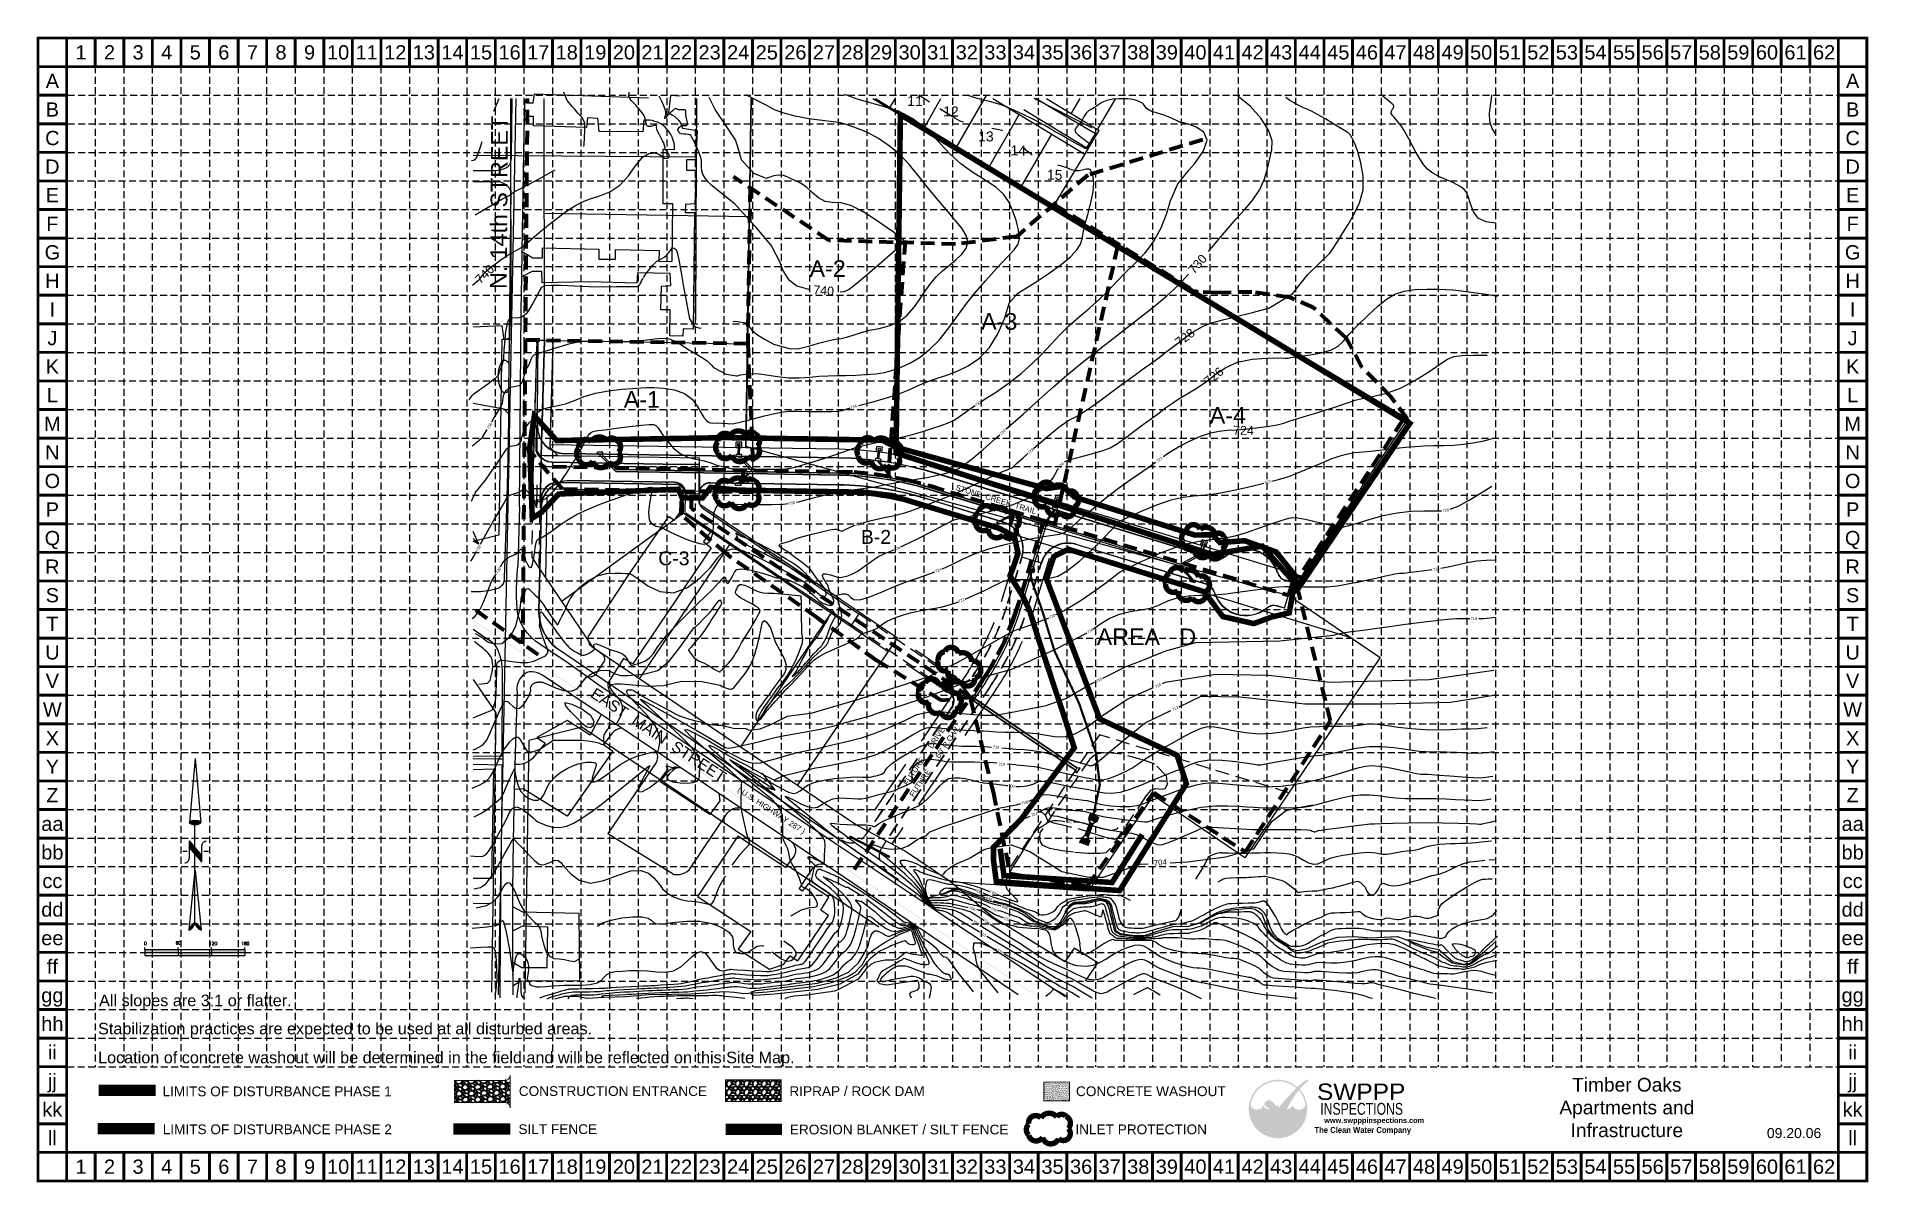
# Model space of a CAD drawing. Extents: x 3769 to 7071, y 3587 to 5652.
import ezdxf
from ezdxf.enums import TextEntityAlignment as Align

# ---------------------------------------------------------------- set-up
doc = ezdxf.new("R2010")
doc.units = 0
doc.header["$LTSCALE"] = 100
doc.header["$MEASUREMENT"] = 0
for name, pattern in [('ACAD_ISO02W100', [15, 12, -3]), ('CENTERX2', [4, 2.5, -0.5, 0.5, -0.5]), ('DASHED2', [0.375, 0.25, -0.125]), ('DASHEDX2', [1.5, 1, -0.5]), ('DIVIDE2', [0.625, 0.25, -0.125, 0, -0.125, 0, -0.125]), ('HIDDEN', [0.375, 0.25, -0.125])]:
    doc.linetypes.add(name, pattern=pattern)
doc.layers.get('0').update_dxf_attribs({"linetype": 'CONTINUOUS'})
for name, color, linetype in [('1 ARROWS', 7, 'CONTINUOUS'), ('1 STORM PIPE', 5, 'CONTINUOUS'), ('ADJACENT', 3, 'CONTINUOUS'), ('BASE', 7, 'CONTINUOUS'), ('BOUNDARY', 1, 'CONTINUOUS'), ('BTEXT', 5, 'CONTINUOUS'), ('CITY-STREET', 252, 'CONTINUOUS'), ('DRAINAGE', 12, 'DASHED2'), ('EC', 43, 'CONTINUOUS'), ('FLOWLINE', 5, 'DIVIDE2'), ('GRID', 254, 'HIDDEN'), ('HIGHWAY-RURAL', 6, 'CONTINUOUS'), ('LEGEND', 7, 'CONTINUOUS'), ('Limits of disturbance', 1, 'CONTINUOUS'), ('LOGO', 7, 'CONTINUOUS'), ('LOTLINE', 5, 'CONTINUOUS'), ('NARROW', 7, 'CONTINUOUS'), ('OLD-LINE', 4, 'DASHED2'), ('P-CEMTARY', 7, 'CONTINUOUS'), ('P-FENCE', 5, 'CONTINUOUS'), ('P-PARKLT', 7, 'CONTINUOUS'), ('P-PAVRD', 6, 'CONTINUOUS'), ('PAVEMENT-FUTRE', 2, 'DASHED2'), ('PC', 43, 'CONTINUOUS'), ('ROAD', 7, 'CONTINUOUS'), ('ROW-TRACTS', 56, 'CONTINUOUS'), ('SILT FENCE', 200, 'CONTINUOUS'), ('STORM-DETENTION-FUTURE', 2, 'DASHED2'), ('STORM-PROPOSED', 1, 'CONTINUOUS')]:
    doc.layers.add(name, color=color, linetype=linetype)
doc.styles.add('L120', font='simplex.shx', dxfattribs={"height": 4.8})
doc.styles.add("L200'", font='ARIAL.TTF', dxfattribs={"height": 0.001969})
doc.styles.add('LOGO', font='', dxfattribs={"height": 25})
doc.styles.add('LOGO1', font='Rockeb.TTF', dxfattribs={"height": 25})
doc.styles.get("Standard").update_dxf_attribs({"font": 'ARIAL.TTF'})
doc.styles.get('LOGO').set_extended_font_data('Rockwell', bold=True)

msp = doc.modelspace()

# ---------------------------------------------------------------- texts
at = {"color": 7, "style": 'L120'}
for s, p in [('0', (3963, 4014.9)), ('60', (4019.9, 4015.8)), ('120', (4080, 4014.9)), ('180', (4138, 4014.9))]:
    msp.add_text(s, height=5.76, dxfattribs=at).set_placement(p)
at = {"insert": (6635.2, 3775.5), "char_height": 24.64, "width": 252.639, "attachment_point": 2}
msp.add_mtext('Timber Oaks Apartments and Infrastructure', dxfattribs=at)
at = {"layer": 'ADJACENT', "color": 7}
for s, p in [('11', (5352.3, 5527.3)), ('12', (5416.9, 5508.4)), ('13', (5480, 5463.5)), ('14', (5538.3, 5438)), ('15', (5603.9, 5394.3))]:
    msp.add_text(s, height=18, rotation=359, dxfattribs=at).set_placement(p, align=Align.CENTER)
at = {"layer": 'BASE'}
for s, height, p in [('1', 25.7, (3849.2, 5624)), ('2', 25.7, (3900.7, 5624)), ('3', 25.7, (3952.2, 5624)), ('4', 25.7, (4003.7, 5624)), ('5', 25.7, (4055.2, 5624)), ('6', 25.7, (4106.7, 5624)), ('7', 25.7, (4158.2, 5624)), ('8', 25.7, (4209.7, 5624)), ('9', 25.7, (4261.2, 5624)), ('10', 25.75, (4312.7, 5624)), ('11', 25.75, (4364.2, 5624)), ('12', 25.75, (4415.7, 5624)), ('13', 25.75, (4467.2, 5624)), ('14', 25.75, (4518.7, 5624)), ('15', 25.75, (4570.2, 5624)), ('16', 25.75, (4621.7, 5624)), ('17', 25.75, (4673.2, 5624)), ('18', 25.75, (4724.7, 5624)), ('19', 25.75, (4776.2, 5624)), ('20', 25.75, (4827.7, 5624)), ('21', 25.75, (4879.2, 5624)), ('22', 25.75, (4930.7, 5624)), ('23', 25.75, (4982.2, 5624)), ('24', 25.75, (5033.7, 5624)), ('25', 25.75, (5085.2, 5624)), ('26', 25.75, (5136.7, 5624)), ('27', 25.75, (5188.2, 5624)), ('28', 25.75, (5239.7, 5624)), ('29', 25.75, (5291.2, 5624)), ('30', 25.75, (5342.7, 5624)), ('31', 25.75, (5394.2, 5624)), ('32', 25.75, (5445.7, 5624)), ('33', 25.75, (5497.2, 5624)), ('34', 25.75, (5548.7, 5624)), ('35', 25.75, (5600.2, 5624)), ('36', 25.75, (5651.7, 5624)), ('37', 25.75, (5703.2, 5624)), ('38', 25.75, (5754.7, 5624)), ('39', 25.75, (5806.2, 5624)), ('40', 25.75, (5857.7, 5624)), ('41', 25.75, (5909.2, 5624)), ('42', 25.75, (5960.7, 5624)), ('43', 25.75, (6012.2, 5624)), ('44', 25.75, (6063.7, 5624)), ('45', 25.75, (6115.2, 5624)), ('46', 25.75, (6166.7, 5624)), ('47', 25.75, (6218.2, 5624)), ('48', 25.75, (6269.7, 5624)), ('49', 25.75, (6321.2, 5624)), ('50', 25.75, (6372.7, 5624)), ('51', 25.75, (6424.2, 5624)), ('52', 25.75, (6475.7, 5624)), ('53', 25.75, (6527.2, 5624)), ('54', 25.75, (6578.7, 5624)), ('55', 25.75, (6630.2, 5624)), ('56', 25.75, (6681.7, 5624)), ('57', 25.75, (6733.2, 5624)), ('58', 25.75, (6784.7, 5624)), ('59', 25.75, (6836.2, 5624)), ('60', 25.75, (6887.7, 5624)), ('61', 25.75, (6939.2, 5624)), ('62', 25.75, (6990.7, 5624)), ('A', 25.7, (3797.7, 5572.5)), ('A', 25.7, (7042.2, 5572.5)), ('B', 25.7, (3797.7, 5521)), ('B', 25.7, (7042.2, 5521)), ('C', 25.7, (3797.7, 5469.5)), ('C', 25.7, (7042.2, 5469.5)), ('D', 25.7, (3797.7, 5418)), ('D', 25.7, (7042.2, 5418)), ('E', 25.7, (3797.7, 5366.5)), ('E', 25.7, (7042.2, 5366.5)), ('F', 25.7, (3797.7, 5315)), ('F', 25.7, (7042.2, 5315)), ('G', 25.7, (3797.7, 5263.5)), ('G', 25.7, (7042.2, 5263.5)), ('H', 25.7, (3797.7, 5212)), ('H', 25.7, (7042.2, 5212)), ('I', 25.7, (3797.7, 5160.5)), ('I', 25.7, (7042.2, 5160.5)), ('J', 25.7, (3797.7, 5109)), ('J', 25.7, (7042.2, 5109)), ('K', 25.7, (3797.7, 5057.5)), ('K', 25.7, (7042.2, 5057.5)), ('L', 25.7, (3797.7, 5006)), ('L', 25.7, (7042.2, 5006)), ('M', 25.7, (3797.7, 4954.5)), ('M', 25.7, (7042.2, 4954.5)), ('N', 25.7, (3797.7, 4903)), ('N', 25.7, (7042.2, 4903)), ('O', 25.7, (3797.7, 4851.5)), ('O', 25.7, (7042.2, 4851.5)), ('P', 25.7, (3797.7, 4800)), ('P', 25.7, (7042.2, 4800)), ('Q', 25.7, (3797.7, 4748.5)), ('Q', 25.7, (7042.2, 4748.5)), ('R', 25.7, (3797.7, 4697)), ('R', 25.7, (7042.2, 4697)), ('S', 25.7, (3797.7, 4645.5)), ('S', 25.7, (7042.2, 4645.5)), ('T', 25.7, (3797.7, 4594)), ('T', 25.7, (7042.2, 4594)), ('U', 25.7, (3797.7, 4542.5)), ('U', 25.7, (7042.2, 4542.5)), ('V', 25.7, (3797.7, 4491)), ('V', 25.7, (7042.2, 4491)), ('W', 25.7, (3797.7, 4439.5)), ('W', 25.7, (7042.2, 4439.5)), ('X', 25.7, (3797.7, 4388)), ('X', 25.7, (7042.2, 4388)), ('Y', 25.7, (3797.7, 4336.5)), ('Y', 25.7, (7042.2, 4336.5)), ('Z', 25.7, (3797.7, 4285)), ('Z', 25.7, (7042.2, 4285)), ('aa', 25.75, (3797.7, 4233.5)), ('aa', 25.75, (7042.2, 4233.5)), ('bb', 25.75, (3797.7, 4182)), ('bb', 25.75, (7042.2, 4182)), ('cc', 25.75, (3797.7, 4130.5)), ('cc', 25.75, (7042.2, 4130.5)), ('dd', 25.75, (3797.7, 4079)), ('dd', 25.75, (7042.2, 4079)), ('ee', 25.75, (3797.7, 4027.5)), ('ee', 25.75, (7042.2, 4027.5)), ('ff', 25.75, (3797.7, 3976)), ('ff', 25.75, (7042.2, 3976)), ('gg', 25.75, (3797.7, 3924.5)), ('gg', 25.75, (7042.2, 3924.5)), ('hh', 25.75, (3797.7, 3873)), ('hh', 25.75, (7042.2, 3873)), ('ii', 25.75, (3797.7, 3821.5)), ('ii', 25.75, (7042.2, 3821.5)), ('jj', 25.75, (3797.7, 3770)), ('jj', 25.75, (7042.2, 3770)), ('kk', 25.75, (3797.7, 3718.5)), ('kk', 25.75, (7042.2, 3718.5)), ('ll', 25.75, (3797.7, 3667)), ('ll', 25.75, (7042.2, 3667)), ('1', 25.7, (3849.2, 3615.5)), ('2', 25.7, (3900.7, 3615.5)), ('3', 25.7, (3952.2, 3615.5)), ('4', 25.7, (4003.7, 3615.5)), ('5', 25.7, (4055.2, 3615.5)), ('6', 25.7, (4106.7, 3615.5)), ('7', 25.7, (4158.2, 3615.5)), ('8', 25.7, (4209.7, 3615.5)), ('9', 25.7, (4261.2, 3615.5)), ('10', 25.75, (4312.7, 3615.5)), ('11', 25.75, (4364.2, 3615.5)), ('12', 25.75, (4415.7, 3615.5)), ('13', 25.75, (4467.2, 3615.5)), ('14', 25.75, (4518.7, 3615.5)), ('15', 25.75, (4570.2, 3615.5)), ('16', 25.75, (4621.7, 3615.5)), ('17', 25.75, (4673.2, 3615.5)), ('18', 25.75, (4724.7, 3615.5)), ('19', 25.75, (4776.2, 3615.5)), ('20', 25.75, (4827.7, 3615.5)), ('21', 25.75, (4879.2, 3615.5)), ('22', 25.75, (4930.7, 3615.5)), ('23', 25.75, (4982.2, 3615.5)), ('24', 25.75, (5033.7, 3615.5)), ('25', 25.75, (5085.2, 3615.5)), ('26', 25.75, (5136.7, 3615.5)), ('27', 25.75, (5188.2, 3615.5)), ('28', 25.75, (5239.7, 3615.5)), ('29', 25.75, (5291.2, 3615.5)), ('30', 25.75, (5342.7, 3615.5)), ('31', 25.75, (5394.2, 3615.5)), ('32', 25.75, (5445.7, 3615.5)), ('33', 25.75, (5497.2, 3615.5)), ('34', 25.75, (5548.7, 3615.5)), ('35', 25.75, (5600.2, 3615.5)), ('36', 25.75, (5651.7, 3615.5)), ('37', 25.75, (5703.2, 3615.5)), ('38', 25.75, (5754.7, 3615.5)), ('39', 25.75, (5806.2, 3615.5)), ('40', 25.75, (5857.7, 3615.5)), ('41', 25.75, (5909.2, 3615.5)), ('42', 25.75, (5960.7, 3615.5)), ('43', 25.75, (6012.2, 3615.5)), ('44', 25.75, (6063.7, 3615.5)), ('45', 25.75, (6115.2, 3615.5)), ('46', 25.75, (6166.7, 3615.5)), ('47', 25.75, (6218.2, 3615.5)), ('48', 25.75, (6269.7, 3615.5)), ('49', 25.75, (6321.2, 3615.5)), ('50', 25.75, (6372.7, 3615.5)), ('51', 25.75, (6424.2, 3615.5)), ('52', 25.75, (6475.7, 3615.5)), ('53', 25.75, (6527.2, 3615.5)), ('54', 25.75, (6578.7, 3615.5)), ('55', 25.75, (6630.2, 3615.5)), ('56', 25.75, (6681.7, 3615.5)), ('57', 25.75, (6733.2, 3615.5)), ('58', 25.75, (6784.7, 3615.5)), ('59', 25.75, (6836.2, 3615.5)), ('60', 25.75, (6887.7, 3615.5)), ('61', 25.75, (6939.2, 3615.5)), ('62', 25.75, (6990.7, 3615.5))]:
    msp.add_text(s, height=height, dxfattribs=at).set_placement(p, align=Align.MIDDLE_CENTER)
at = {"layer": 'BASE', "color": 7, "style": "L200'"}
for s, p in [('All slopes are 3:1 or flatter.', (3881.9, 3904.6)), ('Stabilization practices are expected to be used at all disturbed areas.', (3880.1, 3853.9)), ('Location of concrete washout will be determined in the field and will be reflected on this Site Map.', (3880.1, 3801.8))]:
    msp.add_text(s, height=20.886, dxfattribs=at).set_placement(p)
at = {"layer": 'BASE'}
msp.add_text('09.20.06', height=18.02, dxfattribs=at).set_placement((6936.6, 3667), align=Align.CENTER)
at = {"layer": 'BOUNDARY', "color": 7, "linetype": 'Continuous'}
msp.add_text('AREA   D', height=30, dxfattribs=at).set_placement((5769.5, 4555.5), align=Align.CENTER)
at = {"layer": 'BTEXT', "color": 7, "linetype": 'Continuous'}
for s, height, rotation, p in [('N. 14th STREET', 30, 89.6247, (4617.6, 5353.3)), ('STONE  CREEK  TRAIL', 10, 342.9783, (5496.9, 4813.4)), ('EAST  MAIN  STREET', 20, 326.6892, (4884.6, 4385.1)), ('( U.S. HIGHWAY 287 )', 10, 326.6892, (5090.9, 4253.5))]:
    msp.add_text(s, height=height, rotation=rotation, dxfattribs=at).set_placement(p, align=Align.CENTER)
at = {"layer": 'DRAINAGE', "color": 7, "lineweight": 80}
for s, height, p in [(' A-2', 30, (5189.1, 5219.2)), (' A-3', 30, (5498.4, 5123.9)), (' A-1', 30, (4854.2, 4983.4)), (' A-4', 30, (5910.4, 4954.7)), (' B-2', 25, (5277.2, 4738)), (' C-3', 25, (4913, 4699.5))]:
    msp.add_text(s, height=height, dxfattribs=at).set_placement(p, align=Align.CENTER)
at = {"layer": 'EC', "color": 44}
for s, height, rotation, p in [('730', 16, 48.5, (5861.6, 5242.5, 730)), ('740', 16, 43.4, (4576.7, 5224.3, 740)), ('740', 16, 355.5, (5187.8, 5194.7, 740)), ('728', 16, 36.6939, (5838.6, 5110.3, 720)), ('726', 16, 39.0165, (5890.7, 5040.3, 720)), ('734', 5, 18.3322, (5241.8, 4985, 730)), ('732', 5, 37.4771, (5466.4, 4990.8, 730)), ('736', 5, 57.3142, (4585.8, 4950.6, 730)), ('730', 5, 42.5823, (5510.2, 4939.3, 730)), ('724', 16, 359.3426, (5944.3, 4942.6, 720)), ('728', 5, 42.5823, (5560.9, 4905, 730)), ('724', 5, 36.9126, (5793.3, 4889.9, 730)), ('726', 5, 48.3589, (5615.4, 4879.7, 730)), ('722', 5, 18.0626, (5987.9, 4849.4, 720)), ('730', 5, 9.4022, (5130.6, 4811.7, 730)), ('720', 5, 5.36, (6308.8, 4798.4, 730)), ('728', 5, 14.7001, (5251.1, 4773.8, 730)), ('732', 5, 58.431, (4565.6, 4730.5, 730)), ('726', 5, 24.7508, (5319.7, 4729.8, 730)), ('730', 5, 53.5018, (4601.3, 4690.1, 730)), ('724', 5, 24.7508, (5394.4, 4690.5, 730)), ('718', 5, 11.4694, (6291.8, 4692.7, 730)), ('722', 5, 24.7508, (5435.8, 4636.2, 730)), ('720', 5, 24.7508, (5599.5, 4607.6, 730)), ('716', 5, 1.2438, (6359.6, 4603.4, 730)), ('718', 5, 30.8602, (5668.2, 4581.2, 730)), ('720', 5, 24.7508, (5400.2, 4509.6, 720)), ('716', 5, 27.7859, (5683.7, 4492.6, 730)), ('714', 5, 27.7859, (5790.3, 4482.6, 730)), ('712', 5, 27.7859, (5821.3, 4441.2, 730)), ('712', 5, 357.2536, (5498.5, 4371.5, 710)), ('710', 5, 357.2536, (5508.8, 4340.7, 710)), ('708', 5, 357.2536, (5526.1, 4301.3, 710)), ('706', 5, 14.337, (5550.1, 4271.7, 710)), ('704', 5, 14.337, (5567.2, 4250.3, 710)), ('702', 5, 356.7604, (5629.4, 4237.3, 710))]:
    msp.add_text(s, height=height, rotation=rotation, dxfattribs=at).set_placement(p, align=Align.MIDDLE_CENTER)
at = {"layer": 'EC', "color": 5}
for s, rotation, p in [('700', 342.5781, (5467.2, 4111.7, 710)), ('698', 342.5781, (5486, 4098.3, 710)), ('702', 342.5781, (5492.7, 4109.2, 710)), ('704', 342.5781, (5455.7, 4080.3, 710)), ('706', 324.4222, (5481.4, 4056.8, 710)), ('700', 342.5781, (5494.3, 4079.1, 710)), ('698', 342.5781, (5515.1, 4082.8, 710)), ('702', 342.5781, (5517.5, 4061.8, 710)), ('708', 324.4222, (5462, 4055, 710))]:
    msp.add_text(s, height=5, rotation=rotation, dxfattribs=at).set_placement(p, align=Align.MIDDLE_CENTER)
at = {"layer": 'EC'}
for s, rotation, p in [('710', 324.4222, (5474.8, 4034.7, 710)), ('712', 330.1814, (5505.7, 4003, 710))]:
    msp.add_text(s, height=5, rotation=rotation, dxfattribs=at).set_placement(p, align=Align.MIDDLE_CENTER)
at = {"layer": 'LEGEND', "style": "L200'"}
for s, height, p in [('LIMITS OF DISTURBANCE PHASE 1', 17.561, (3996.3, 3742.4)), ('CONSTRUCTION ENTRANCE', 17.561, (4638.3, 3742.9)), ('RIPRAP / ROCK DAM', 17.561, (5126, 3742.8)), ('CONCRETE WASHOUT', 17.561, (5642.5, 3742.6)), ('LIMITS OF DISTURBANCE PHASE 2', 17.561, (3996.6, 3674)), ('SILT FENCE', 17.56, (4637.7, 3674.3)), ('EROSION BLANKET / SILT FENCE', 17.561, (5126.8, 3673.6)), ('INLET PROTECTION', 17.561, (5641.4, 3673.9))]:
    msp.add_text(s, height=height, dxfattribs=at).set_placement(p)
at = {"layer": 'LOTLINE', "color": 7, "linetype": 'DASHEDX2'}
for s, p in [('FUTURE      DRIVE', (5372.9, 4352.6)), ("FUTURE       60' R.O.W.", (5392, 4343.9))]:
    msp.add_text(s, height=10, rotation=56.1551, dxfattribs=at).set_placement(p, align=Align.CENTER)
at = {"layer": 'PC', "color": 44}
msp.add_text('704', height=10, rotation=5.3728, dxfattribs=at).set_placement((5794.4, 4163.9, 1420), align=Align.MIDDLE_CENTER)

# ---------------------------------------------------------------- blocks, each defined once
blk = doc.blocks.new('A$C2CE27EB8')
at = {"layer": 'LOGO'}
h = blk.add_hatch(color=170, dxfattribs=at)
h.paths.add_polyline_path([(95.2, 59.8), (94.1, 61), (93.2, 62), (92.5, 62.9), (91.7, 64.1), (90.9, 65.6), (90.2, 66.9), (89.7, 67.9), (89.2, 68.9), (88.7, 70), (88.3, 71), (87.6, 72.6), (86.9, 74.4), (86.3, 75.8), (86, 76.7), (85.7, 77.6), (85.3, 78.5), (85, 79.4), (84.6, 80.3), (84.3, 81.3), (83.9, 82.3), (83.4, 83.3), (83, 84.3), (82.5, 85.3), (82, 86.4), (81.5, 87.4), (80.9, 88.5), (80.3, 89.5), (79.7, 90.5), (79.1, 91.6), (78.5, 92.6), (77.8, 93.5), (77.2, 94.5), (76.6, 95.4), (75.9, 96.2), (75.3, 97.1), (74.7, 97.8), (74, 98.6), (73.4, 99.3), (72.8, 100), (72.2, 100.6), (70.5, 100.6), (68.5, 100.8), (66.9, 101.1), (65.8, 101.3), (64.7, 101.6), (63.6, 102), (62.1, 102.6), (60.1, 103.7), (58.3, 104.9), (56.6, 106.2), (55.2, 107.6), (54, 109), (52.9, 110.3), (52.1, 111.5), (51.4, 112.5), (51, 112.9), (50.7, 113.4), (50.4, 113.7), (50.2, 114), (50, 114.2), (49.8, 114.4), (49.7, 114.4), (49.5, 114.4), (49.4, 114.3), (49.3, 114.2), (49.2, 114), (49.1, 113.7), (49, 113.4), (48.8, 112.6), (48.4, 111.4), (47.8, 110.2), (47.3, 109.2), (46.6, 108.1), (45.7, 107.1), (44.8, 106.1), (43.7, 105.1), (42.5, 104.1), (41.2, 103.3), (39.8, 102.5), (38.4, 101.8), (36.9, 101.2), (35.3, 100.8), (33.7, 100.4), (31.8, 100.1), (29.8, 100), (27.8, 99.9), (25.7, 99.9), (23.8, 100.1), (22, 100.4), (20.3, 100.8), (18.7, 101.4), (17.1, 102.1), (15.5, 103.1), (13.9, 104.2), (12.3, 105.4), (11.2, 106.5), (10.5, 107.3), (9.8, 108.2), (9.1, 109.1), (8.4, 110.2), (7.8, 111.4), (7.1, 112.8), (6.5, 114.4), (5.9, 116.3, -0.595729), (166.6, 175.1), (167.9, 176.4), (169, 177.5), (170, 178.6, 37.93689), (177.7, 171), (177.3, 170.5), (176.4, 169.4), (175.5, 168.3), (174.6, 167.2, -0.146449), (198.4, 116.7), (198, 115.7), (197.6, 114.8), (197.3, 114), (197, 113.2), (196.5, 111.9), (196, 110.7), (195.4, 109.5), (194.7, 108.5), (193.9, 107.5), (193.1, 106.6), (192.2, 105.7), (191.2, 104.9), (190.1, 104.1), (189, 103.3), (187.8, 102.7), (186.6, 102.1), (185.4, 101.5), (184.1, 101.1), (182.7, 100.7), (181.4, 100.4), (179.9, 100.1), (178.5, 99.9), (177, 99.8), (175.5, 99.8), (174, 99.8), (172.5, 99.9), (170.8, 100.2), (169.2, 100.5), (167.5, 100.9), (165.9, 101.5), (164.4, 102.2), (162.9, 103), (161.5, 103.9), (160.2, 105), (158.9, 106.2), (157.7, 107.4), (156.5, 108.8), (155.6, 110.1), (154.8, 111.2), (154.3, 112.1), (154, 112.6), (153.7, 113.1), (153.5, 113.5), (153.3, 113.8), (153.1, 114), (152.9, 114.1), (152.8, 114.1), (152.6, 114.1), (152.4, 114), (152.2, 113.8), (152.1, 113.6), (151.9, 113.3), (151.7, 113), (151.5, 112.7), (151.1, 111.9), (150.4, 110.8), (149.5, 109.6), (148.5, 108.5), (147.6, 107.6), (146.7, 106.7), (145.6, 105.9), (144.4, 105), (143.2, 104.2), (141.8, 103.4), (140.2, 102.5), (138.5, 101.7), (136.9, 101.2), (135.6, 100.9), (134.2, 100.6), (132.6, 100.3), (132.3, 99.4), (131.9, 98.4), (131.4, 97.3), (130.9, 96), (130.4, 94.6), (129.8, 93.1), (129.2, 91.6), (128.6, 89.9), (128, 88.2), (127.3, 86.5), (126.7, 84.8), (126.1, 83.1), (125.4, 81.4), (124.8, 79.7), (124.2, 78.1), (123.7, 76.6), (123.1, 75.1), (122.6, 73.7), (122.2, 72.5), (121.7, 71.3), (121.3, 70.3), (120.8, 68.8), (120, 67.2), (119.3, 65.7), (118.5, 64.4), (117.6, 63.3), (116.7, 62.2), (115.8, 61.2), (114.8, 60.3), (113.9, 59.5), (112.9, 58.7), (111.8, 58.1), (110.8, 57.5), (109.7, 57), (108.4, 56.5), (106.8, 56.1), (105.4, 55.9), (104.1, 55.9), (102.8, 56.1), (101.5, 56.4), (100, 56.9), (98.8, 57.4), (97.5, 58.1), (96.3, 58.8)])
h.paths.add_polyline_path([(103.2, 111.3), (101.2, 114.7), (100, 117.1), (99.4, 115.4), (97.5, 112.3), (96, 110.6), (96.2, 110.3), (96.5, 109.8), (96.7, 109.3), (97, 108.9), (97.3, 108.5), (97.5, 108.2), (97.7, 107.9), (97.9, 107.6), (98.2, 107.4), (98.4, 107.2), (98.6, 107.1), (98.8, 106.9), (99, 106.8), (99.2, 106.6), (99.4, 106.5), (99.6, 106.4), (99.8, 106.3), (100, 106.3), (100.2, 106.2), (100.5, 106.1), (100.7, 106.1), (100.9, 106), (101.1, 106), (101.3, 106), (101.5, 106), (101.8, 106), (102, 106), (102.2, 106), (102.4, 106), (102.6, 106), (102.8, 106.1), (102.9, 106.1), (103.1, 106.2), (103.3, 106.2), (103.5, 106.3), (103.7, 106.4), (103.9, 106.5), (104.1, 106.6), (104.2, 106.7), (104.4, 106.9), (104.6, 107), (104.8, 107.2), (105, 107.3), (105.2, 107.5), (105.4, 107.7), (105.6, 107.9), (105.9, 108.1), (106, 108.3), (104.6, 109.5)], flags=17)
blk.add_hatch(color=240, dxfattribs=at).paths.add_polyline_path([(187.7, 194.5), (189.8, 196.1), (191.5, 197.4), (193, 198.5), (194.3, 199.4), (195.4, 200.1), (196.2, 200.7), (197, 201.1), (197.6, 201.5), (198.2, 201.8), (198.7, 202.1), (199.2, 202.3), (199.7, 202.5), (200.1, 202.7), (200.4, 202.9), (200.8, 203), (201.1, 203.2), (201.5, 203.3), (201.8, 203.4), (202.1, 203.6), (202.5, 203.7), (202.8, 203.8), (203.1, 203.9), (203.4, 204.1), (203.7, 204.2), (203.9, 204.2), (204.2, 204.3), (204.4, 204.4), (204.7, 204.4), (204.9, 204.5), (205.1, 204.5), (205.3, 204.6), (205.5, 204.6), (205.7, 204.6), (205.9, 204.6), (206, 204.7), (206.2, 204.7), (206.4, 204.7), (206.6, 204.7), (206.7, 204.6), (206.9, 204.6), (207, 204.6), (207.1, 204.6), (207.2, 204.5), (207.4, 204.5), (207.5, 204.5), (207.6, 204.4), (207.6, 204.4), (207.7, 204.3), (207.8, 204.3), (207.9, 204.2), (207.9, 204.1), (208, 204.1), (208, 204), (208, 203.9), (208.1, 203.8), (208.1, 203.7), (208.1, 203.5), (208.1, 203.4), (208.1, 203.3), (208.1, 203.1), (208.1, 203), (208.1, 202.9), (208.1, 202.7), (208.1, 202.6), (208, 202.4), (208, 202.3), (207.9, 202.1), (207.8, 202), (207.7, 201.8), (207.6, 201.6), (207.5, 201.4), (207.4, 201.2), (207.2, 201), (207.1, 200.8), (206.9, 200.5), (206.7, 200.2), (206.5, 200), (206.3, 199.7), (206.1, 199.4), (205.8, 199.1), (205.5, 198.8), (205.2, 198.4), (204.9, 198.1), (204.5, 197.7), (204, 197.2), (203.4, 196.7), (202.8, 196.2), (202.1, 195.5), (201.2, 194.8), (200.3, 194), (199.3, 193.2), (198.3, 192.3), (197.2, 191.3), (196.1, 190.4), (195, 189.4), (194, 188.5), (192.9, 187.5), (192, 186.6), (191, 185.7), (190.1, 184.7), (189.1, 183.8), (188.2, 182.9), (187.3, 181.9), (186.4, 181), (185.5, 180), (184.6, 179), (183.7, 177.9), (182.7, 176.9), (181.8, 175.8), (180.9, 174.7), (180, 173.7), (179, 172.6), (178.2, 171.6), (177.3, 170.5), (176.4, 169.4), (175.5, 168.3), (174.6, 167.2), (173.7, 166), (172.7, 164.8), (171.7, 163.5), (170.6, 162.1), (169.6, 160.7), (168.5, 159.2), (167.3, 157.7), (166.2, 156.1), (165.1, 154.6), (164, 153), (162.9, 151.5), (161.8, 150), (160.8, 148.5), (159.7, 147), (158.7, 145.5), (157.7, 144), (156.7, 142.5), (155.7, 140.9), (154.7, 139.4), (153.6, 137.8), (152.6, 136.1), (151.5, 134.5), (150.5, 132.8), (149.5, 131.2), (148.5, 129.6), (147.5, 128), (146.6, 126.4), (145.7, 125), (144.9, 123.5), (144.1, 122.2), (143.4, 120.8), (142.6, 119.5), (141.9, 118.1), (141.1, 116.8), (140.4, 115.4), (139.6, 114), (138.9, 112.6), (138.1, 111.2), (137.4, 109.9), (136.7, 108.5), (136, 107.3), (135.4, 106.1), (134.9, 105.1), (134.4, 104.2), (134, 103.4), (133.6, 102.6), (133.3, 101.9), (133, 101.1), (132.6, 100.3), (132.3, 99.4), (131.9, 98.4), (131.4, 97.3), (130.9, 96), (130.4, 94.6), (129.8, 93.1), (129.2, 91.6), (128.6, 89.9), (128, 88.2), (127.3, 86.5), (126.7, 84.8), (126.1, 83.1), (125.4, 81.4), (124.8, 79.7), (124.2, 78.1), (123.7, 76.6), (123.1, 75.1), (122.6, 73.7), (122.2, 72.5), (121.7, 71.3), (121.3, 70.3), (121, 69.3), (120.6, 68.4), (120.2, 67.6), (119.9, 66.8), (119.5, 66.1), (119.1, 65.4), (118.7, 64.8), (118.3, 64.1), (117.8, 63.5), (117.4, 63), (116.9, 62.4), (116.5, 61.9), (116, 61.4), (115.5, 61), (115.1, 60.5), (114.6, 60.1), (114.1, 59.7), (113.6, 59.3), (113.1, 58.9), (112.6, 58.6), (112.1, 58.2), (111.6, 57.9), (111, 57.7), (110.5, 57.4), (110, 57.1), (109.4, 56.9), (108.9, 56.7), (108.3, 56.6), (107.8, 56.4), (107.3, 56.3), (106.8, 56.1), (106.3, 56), (105.9, 56), (105.4, 55.9), (104.9, 55.9), (104.5, 55.9), (104.1, 55.9), (103.6, 56), (103.2, 56), (102.7, 56.1), (102.3, 56.2), (101.9, 56.3), (101.4, 56.5), (101, 56.6), (100.6, 56.7), (100.1, 56.9), (99.7, 57.1), (99.3, 57.2), (98.8, 57.4), (98.4, 57.6), (98, 57.8), (97.5, 58.1), (97.1, 58.3), (96.7, 58.6), (96.3, 58.9), (95.9, 59.2), (95.6, 59.5), (95.2, 59.9), (94.8, 60.2), (94.5, 60.6), (94.1, 61), (93.8, 61.4), (93.4, 61.8), (93, 62.2), (92.7, 62.7), (92.3, 63.2), (91.9, 63.8), (91.5, 64.5), (91.1, 65.2), (90.6, 66), (90.2, 66.9), (89.7, 67.9), (89.2, 68.9), (88.7, 70), (88.3, 71), (87.8, 72), (87.4, 73), (87, 74), (86.7, 74.9), (86.3, 75.8), (86, 76.7), (85.7, 77.6), (85.3, 78.5), (85, 79.4), (84.6, 80.3), (84.3, 81.3), (83.9, 82.3), (83.4, 83.3), (83, 84.3), (82.5, 85.3), (82, 86.4), (81.5, 87.4), (80.9, 88.5), (80.3, 89.5), (79.7, 90.5), (79.1, 91.6), (78.5, 92.6), (77.8, 93.5), (77.2, 94.5), (76.6, 95.4), (75.9, 96.2), (75.3, 97.1), (74.7, 97.8), (74, 98.6), (73.4, 99.3), (72.8, 100), (72.1, 100.7), (71.4, 101.3), (70.7, 102), (69.9, 102.7), (69.1, 103.4), (68.3, 104.1), (67.5, 104.8), (66.6, 105.5), (65.8, 106.2), (64.9, 106.9), (64, 107.6), (63.2, 108.3), (62.3, 108.9), (61.5, 109.6), (60.7, 110.2), (59.9, 110.8), (59.2, 111.4), (58.5, 111.9), (57.9, 112.4), (57.3, 112.8), (56.8, 113.2), (56.4, 113.6), (56, 113.9), (55.6, 114.2), (55.3, 114.5), (55, 114.7), (54.8, 115), (54.6, 115.2), (54.4, 115.4), (54.2, 115.7), (54, 115.9), (53.9, 116.1), (53.8, 116.4), (53.7, 116.6), (53.6, 116.9), (53.5, 117.1), (53.5, 117.4), (53.4, 117.7), (53.4, 118), (53.4, 118.3), (53.4, 118.5), (53.4, 118.8), (53.5, 119.1), (53.5, 119.4), (53.6, 119.6), (53.7, 119.9), (53.8, 120.2), (53.9, 120.5), (54.1, 120.8), (54.3, 121.1), (54.5, 121.5), (54.7, 121.8), (55, 122.2), (55.3, 122.7), (55.6, 123.1), (56, 123.6), (56.4, 124), (56.8, 124.5), (57.3, 125.1), (57.7, 125.6), (58.2, 126.1), (58.8, 126.7), (59.3, 127.3), (59.9, 127.8), (60.4, 128.4), (61, 128.9), (61.6, 129.4), (62.2, 130), (62.8, 130.5), (63.3, 130.9), (63.9, 131.4), (64.4, 131.8), (64.9, 132.2), (65.4, 132.6), (65.9, 132.9), (66.3, 133.2), (66.6, 133.4), (67, 133.6), (67.3, 133.8), (67.6, 134), (67.8, 134.1), (68.1, 134.2), (68.3, 134.3), (68.6, 134.4), (68.8, 134.4), (69.1, 134.5), (69.3, 134.5), (69.5, 134.5), (69.8, 134.5), (70, 134.5), (70.2, 134.5), (70.5, 134.5), (70.7, 134.4), (70.9, 134.3), (71.1, 134.2), (71.4, 134.2), (71.6, 134), (71.9, 133.9), (72.1, 133.8), (72.4, 133.7), (72.7, 133.5), (73, 133.4), (73.3, 133.2), (73.6, 133), (74, 132.8), (74.4, 132.5), (74.9, 132.2), (75.4, 131.8), (76, 131.4), (76.6, 131), (77.2, 130.6), (77.9, 130.1), (78.6, 129.6), (79.3, 129.1), (80, 128.5), (80.8, 128), (81.5, 127.4), (82.2, 126.9), (82.9, 126.3), (83.7, 125.7), (84.4, 125.2), (85.1, 124.6), (85.7, 123.9), (86.4, 123.3), (87, 122.7), (87.6, 122), (88.2, 121.4), (88.8, 120.7), (89.4, 120), (90, 119.3), (90.6, 118.6), (91.1, 117.8), (91.7, 117.1), (92.2, 116.3), (92.8, 115.6), (93.3, 114.8), (93.8, 114.1), (94.3, 113.4), (94.7, 112.7), (95.1, 112), (95.5, 111.4), (95.8, 110.8), (96.2, 110.3), (96.5, 109.8), (96.7, 109.3), (97, 108.9), (97.3, 108.5), (97.5, 108.2), (97.7, 107.9), (97.9, 107.6), (98.2, 107.4), (98.4, 107.2), (98.6, 107.1), (98.8, 106.9), (99, 106.8), (99.2, 106.6), (99.4, 106.5), (99.6, 106.4), (99.8, 106.3), (100, 106.3), (100.2, 106.2), (100.5, 106.1), (100.7, 106.1), (100.9, 106), (101.1, 106), (101.3, 106), (101.5, 106), (101.8, 106), (102, 106), (102.2, 106), (102.4, 106), (102.6, 106), (102.8, 106.1), (102.9, 106.1), (103.1, 106.2), (103.3, 106.2), (103.5, 106.3), (103.7, 106.4), (103.9, 106.5), (104.1, 106.6), (104.2, 106.7), (104.4, 106.9), (104.6, 107), (104.8, 107.2), (105, 107.3), (105.2, 107.5), (105.4, 107.7), (105.6, 107.9), (105.9, 108.1), (106.1, 108.4), (106.3, 108.6), (106.5, 108.9), (106.8, 109.2), (107, 109.6), (107.3, 109.9), (107.6, 110.3), (107.9, 110.8), (108.2, 111.2), (108.5, 111.7), (108.9, 112.2), (109.3, 112.7), (109.7, 113.3), (110.2, 113.9), (110.6, 114.5), (111.1, 115.1), (111.6, 115.8), (112.2, 116.5), (112.8, 117.2), (113.4, 117.9), (114, 118.7), (114.7, 119.5), (115.4, 120.3), (116.1, 121.2), (116.8, 122.1), (117.6, 123), (118.4, 123.9), (119.2, 124.9), (120.1, 125.9), (121, 126.9), (121.9, 128), (122.9, 129.1), (123.9, 130.2), (124.9, 131.3), (125.9, 132.4), (126.9, 133.4), (127.9, 134.5), (128.9, 135.6), (129.8, 136.6), (130.7, 137.6), (131.6, 138.6), (132.4, 139.5), (133.3, 140.5), (134.1, 141.5), (135, 142.4), (135.8, 143.4), (136.7, 144.4), (137.6, 145.4), (138.6, 146.4), (139.5, 147.5), (140.5, 148.5), (141.5, 149.6), (142.6, 150.7), (143.6, 151.9), (144.8, 153), (145.9, 154.2), (147.1, 155.4), (148.3, 156.6), (149.4, 157.8), (150.6, 158.9), (151.8, 160.1), (152.9, 161.2), (154, 162.3), (155, 163.3), (156.1, 164.3), (157.1, 165.3), (158.1, 166.3), (159, 167.3), (160, 168.3), (161, 169.3), (161.9, 170.3), (162.9, 171.3), (163.9, 172.3), (164.9, 173.3), (165.9, 174.4), (166.9, 175.4), (167.9, 176.4), (169, 177.5), (170, 178.5), (171.1, 179.6), (172.2, 180.7), (173.2, 181.7), (174.3, 182.8), (175.4, 183.8), (176.5, 184.8), (177.5, 185.8), (178.6, 186.8), (179.7, 187.7), (180.8, 188.7), (181.9, 189.7), (183.2, 190.8), (184.5, 192), (186, 193.2)])
for s, height, style, width, p in [('SWPPP', 57.61, 'LOGO1', 1.115, (238.8, 133.7)), ('INSPECTIONS', 41.638, 'LOGO1', 0.77, (250.3, 81.7)), ('www.swpppinspections.com', 18.669, 'LOGO', 0.9, (264.2, 52.7))]:
    blk.add_text(s, height=height, dxfattribs=dict(at, style=style, width=width)).set_placement(p)
at = {"layer": 'LOGO', "color": 170, "style": 'LOGO', "width": 0.95}
blk.add_text('The Clean Water Company', height=21.078, dxfattribs=at).set_placement((230, 17.9))
blk = doc.blocks.new('North Arrow')
at = {"layer": 'NARROW'}
for p, q in [((0, 0), (22.36, 2)), ((0, 0), (22.33, -2.02)), ((28.77, -2.09), (34.02, 2.32)), ((36.18, 2.33), (30.46, 2.33)), ((36.16, 2.32), (31.04, -2.09)), ((32.43, 3.06), (32.43, 4.63)), ((39.1, 0.01), (59.96, 2.11)), ((31.2, -0.05), (21.66, -0.05)), ((21.66, -0.05), (21.66, -0.05)), ((28.77, -2.09), (34.95, -2.09)), ((32.43, -4.26), (32.43, -2.8)), ((57.45, -0.05), (33.41, -0.05)), ((59.83, -2.14), (39.04, -0.01)), ((57.69, -0.03), (57.77, -0.01)), ((57.77, -0.05), (57.69, -0.03))]:
    blk.add_line(p, q, dxfattribs=at)
blk.add_lwpolyline([(22.36, -2.03), (22.59, -1.93, 0.091577), (22.87, -1.44, 0.048306), (23.03, -0.75), (23.07, -0.01), (23.01, 0.82, 0.048306), (22.87, 1.42, 0.091577), (22.59, 1.91), (22.36, 2.01), (22.14, 1.91, 0.091577), (21.86, 1.42, 0.048306), (21.72, 0.82), (21.66, -0.01), (21.72, -0.83, 0.048306), (21.86, -1.44, 0.091577), (22.14, -1.93)], format="xyb", close=True, dxfattribs=at)
for points in [[(57.46, -0.03), (57.44, 0.08, -0.066818), (57.67, 0.47, -0.03073), (58.01, 0.84), (58.52, 1.29), (59.07, 1.7, -0.03073), (59.5, 1.95, -0.066818), (59.93, 2.1), (60.04, 2.06)], [(60.04, 2.06), (60.05, 1.95, -0.066818), (59.82, 1.56, -0.03073), (59.43, 1.14), (58.97, 0.74), (58.42, 0.33, -0.03073), (57.99, 0.08, -0.036692), (57.76, -0.02)], [(57.46, -0.04), (57.44, -0.15, 0.066818), (57.67, -0.54, 0.03073), (58.01, -0.9), (58.52, -1.36), (59.07, -1.77, 0.03073), (59.5, -2.02, 0.066818), (59.93, -2.17), (60.04, -2.13)], [(60.04, -2.13), (60.05, -2.01, 0.066818), (59.82, -1.63, 0.03073), (59.43, -1.2), (58.97, -0.8), (58.42, -0.4, 0.03073), (57.99, -0.15, 0.036692), (57.76, -0.05)]]:
    blk.add_lwpolyline(points, format="xyb", dxfattribs=at)
for centre, start, end in [((30.46, 3.86), 178.8769, 270), ((34.95, -3.62), 358.8769, 90)]:
    blk.add_arc(centre, 1.53, start, end, dxfattribs=at)
for points in [[(23.03, -0.76), (21.67, -0.05), (23.07, -0.05), (21.72, 0.82)], [(23.07, -0.05), (21.72, 0.82), (23.02, 0.75), (21.85, 1.42)], [(23.02, 0.75), (21.85, 1.42), (22.87, 1.44), (22.14, 1.91)], [(22.87, 1.44), (22.14, 1.91), (22.59, 1.91), (22.36, 2)], [(31.05, -2.09), (36.15, 2.36), (28.75, -2.06), (34.01, 2.36)], [(57.44, 0.08), (57.7, -0.01), (57.5, 0.21), (57.77, -0.01)], [(57.45, -0.04), (57.69, -0.02), (57.44, 0.08), (57.7, -0.01)], [(57.5, 0.21), (57.77, -0.01), (57.6, 0.39), (57.94, 0.06)], [(57.6, 0.39), (57.94, 0.06), (57.68, 0.5), (58.07, 0.13)], [(57.68, 0.5), (58.07, 0.13), (57.84, 0.66), (58.29, 0.26)], [(57.84, 0.66), (58.29, 0.26), (58.03, 0.86), (58.52, 0.41)], [(58.03, 0.86), (58.52, 0.41), (58.26, 1.07), (58.73, 0.57)], [(58.26, 1.07), (58.73, 0.57), (58.52, 1.3), (59.05, 0.81)], [(58.52, 1.3), (59.05, 0.81), (58.7, 1.42), (59.26, 0.99)], [(59.26, 1), (58.69, 1.42), (59.45, 1.15), (59, 1.65)], [(59.45, 1.15), (59, 1.65), (59.62, 1.34), (59.28, 1.82)], [(59.62, 1.34), (59.28, 1.82), (59.81, 1.55), (59.49, 1.95)], [(59.81, 1.55), (59.49, 1.95), (59.93, 1.73), (59.69, 2.04)], [(59.93, 1.73), (59.69, 2.04), (60.05, 1.94), (59.93, 2.1)], [(60.05, 1.94), (59.93, 2.1), (60.04, 2.06)], [(22.87, -1.44), (21.72, -0.87), (23.03, -0.76), (21.67, -0.05)], [(22.58, -1.93), (21.86, -1.45), (22.87, -1.44), (21.72, -0.87)], [(22.36, -2.01), (22.14, -1.93), (22.58, -1.93), (21.86, -1.45)], [(57.44, -0.14), (57.69, -0.02), (57.45, -0.04), (57.69, -0.02)], [(57.46, -0.19), (57.7, -0.03), (57.44, -0.14), (57.69, -0.02)], [(57.53, -0.33), (57.76, -0.05), (57.46, -0.19), (57.7, -0.03)], [(57.63, -0.48), (57.9, -0.1), (57.53, -0.33), (57.76, -0.05)], [(57.78, -0.66), (58.09, -0.2), (57.63, -0.48), (57.9, -0.1)], [(57.97, -0.87), (58.34, -0.35), (57.78, -0.66), (58.09, -0.2)], [(58.24, -1.11), (58.61, -0.54), (57.97, -0.87), (58.34, -0.35)], [(58.61, -1.43), (58.93, -0.77), (58.24, -1.11), (58.61, -0.54)], [(58.91, -1.64), (59.2, -1), (58.61, -1.43), (58.93, -0.77)], [(59.12, -1.79), (59.57, -1.36), (58.92, -1.65), (59.2, -1.01)], [(59.35, -1.93), (59.81, -1.62), (59.12, -1.79), (59.57, -1.36)], [(59.54, -1.32), (59.41, -1.18), (59.21, -1.01)], [(59.58, -2.05), (59.93, -1.79), (59.35, -1.93), (59.81, -1.62)], [(59.78, -2.13), (60.05, -2.01), (59.58, -2.05), (59.93, -1.79)], [(59.92, -2.17), (60.04, -2.13), (59.78, -2.13), (60.05, -2.01)]]:
    blk.add_solid(points, dxfattribs=at)
blk = doc.blocks.new('A$C3A642380')
at = {"layer": 'LEGEND', "color": 240, "linetype": 'ACAD_ISO02W100'}
for p, q in [((0.9, 13.6), (1.4, 14)), ((1.6, 14.4), (1.2, 15.1)), ((1.7, 14.4), (1.2, 13.5)), ((1.4, 14), (1.6, 14.4)), ((4, 15.3), (1.7, 14.4)), ((2.1, 15.8), (3.5, 15.6)), ((3, 20.8), (3.7, 19.8)), ((3.7, 19.8), (3, 18.9)), ((3.3, 18.5), (4.3, 17.6)), ((3.5, 15.6), (4.3, 16.5)), ((3.8, 20.7), (4.4, 21.2)), ((4.7, 21.7), (4, 20.2)), ((4, 20.2), (4, 18.6)), ((4, 18.6), (5.5, 17.9)), ((5.6, 14.4), (4, 15.3)), ((4.6, 21.6), (4.2, 22.4)), ((4.3, 17.6), (4.3, 16.5)), ((4.4, 21.2), (4.6, 21.6)), ((7, 22.5), (4.7, 21.7)), ((4.8, 16.3), (5.3, 16.8)), ((5.2, 15.1), (4.8, 16.3)), ((5.1, 23), (6.5, 22.9)), ((5.1, 11.9), (5.9, 12.8)), ((7, 14.5), (5.2, 15.1)), ((6.7, 16.3), (5.3, 16.8)), ((5.5, 17.9), (7.6, 18.4)), ((5.9, 12.8), (5.6, 14.4)), ((6.7, 27), (6, 26.1)), ((7.1, 13), (6, 12.5)), ((6, 12.5), (6.3, 11.4)), ((6.3, 25.8), (7.3, 24.9)), ((6.9, 14), (6.3, 14)), ((6.3, 14), (6.3, 13.2)), ((6.3, 13.2), (7.7, 13.4)), ((6.3, 11.4), (6.4, 11.3)), ((6.5, 22.9), (7.3, 23.7)), ((6.5, 17.7), (8.4, 18.6)), ((6.6, 16.6), (6.5, 17.7)), ((8.4, 15.7), (6.6, 16.6)), ((8, 15.4), (6.7, 16.3)), ((6.8, 28), (7.4, 28.5)), ((7.7, 13.4), (6.9, 14)), ((7.7, 28.9), (7, 27.4)), ((7, 27.4), (7, 25.8)), ((7, 25.8), (8.5, 25.1)), ((8.6, 21.6), (7, 22.5)), ((7.9, 15), (7, 14.5)), ((8.4, 12.1), (7.1, 13)), ((7.6, 28.9), (7.2, 29.6)), ((7.3, 24.9), (7.3, 23.7)), ((7.4, 28.5), (7.6, 28.9)), ((7.6, 18.4), (8.9, 20)), ((10, 29.8), (7.7, 28.9)), ((7.8, 23.5), (8.3, 24)), ((8.3, 22.3), (7.8, 23.5)), ((7.9, 15), (8, 15.4)), ((8.2, 30.3), (9.5, 30.1)), ((10, 21.8), (8.2, 22.3)), ((8.2, 10.6), (8.6, 11)), ((9.7, 23.6), (8.3, 24)), ((8.3, 14.8), (8.3, 13.6)), ((8.3, 13.6), (9.4, 12.8)), ((8.4, 18.6), (10.3, 17.8)), ((10.2, 15.9), (8.4, 15.7)), ((8.4, 14.8), (9.2, 15.6)), ((8.8, 11.4), (8.4, 12.1)), ((8.5, 25.1), (10.6, 25.7)), ((8.9, 11.4), (8.5, 10.5)), ((8.6, 11), (8.8, 11.4)), ((8.9, 20), (8.7, 21.6)), ((11.2, 12.3), (8.9, 11.4)), ((10.1, 20.2), (9.1, 19.8)), ((9.1, 19.8), (9.3, 18.7)), ((9.2, 15.6), (10.5, 15.5)), ((9.9, 21.3), (9.3, 21.3)), ((9.3, 21.3), (9.3, 20.4)), ((9.3, 20.4), (10.7, 20.6)), ((9.3, 18.7), (11, 17.7)), ((9.4, 12.8), (10.8, 12.6)), ((9.5, 30.1), (10.2, 30.9)), ((9.5, 24.9), (11.4, 25.9)), ((9.7, 23.9), (9.5, 24.9)), ((11.4, 23), (9.7, 23.9)), ((11, 22.6), (9.7, 23.6)), ((10.7, 20.6), (9.9, 21.3)), ((11.7, 28.9), (10, 29.8)), ((10.9, 22.2), (10, 21.8)), ((11.4, 19.4), (10.1, 20.2)), ((11, 16.8), (10.2, 15.9)), ((10.3, 17.8), (11, 16.8)), ((10.5, 15.5), (11.5, 14.6)), ((10.6, 25.7), (11.9, 27.3)), ((10.8, 12.6), (11.5, 13.5)), ((11.3, 29.6), (10.9, 30.6)), ((10.9, 22.2), (11, 22.6)), ((11, 17.7), (11.6, 18.2)), ((11.9, 18.7), (11.2, 17.2)), ((11.2, 17.2), (11.2, 15.6)), ((11.2, 15.6), (12.7, 14.9)), ((12.9, 11.4), (11.2, 12.3)), ((13, 29), (11.3, 29.6)), ((11.3, 22.1), (11.3, 20.9)), ((11.3, 20.9), (12.4, 20)), ((11.4, 25.9), (13.3, 25.1)), ((13.3, 23.1), (11.4, 23)), ((11.4, 22), (12.2, 22.9)), ((11.8, 18.6), (11.4, 19.4)), ((11.5, 14.6), (11.5, 13.5)), ((11.6, 18.2), (11.8, 18.6)), ((11.9, 27.3), (11.7, 28.9)), ((14.2, 19.5), (11.9, 18.7)), ((12, 13.3), (12.5, 13.8)), ((12.5, 12.1), (12, 13.3)), ((13.1, 27.4), (12.1, 27)), ((12.1, 27), (12.3, 25.9)), ((12.2, 22.9), (13.5, 22.8)), ((12.4, 28.5), (12.3, 27.7)), ((12.3, 27.7), (13.7, 27.9)), ((12.3, 25.9), (14, 24.9)), ((13, 28.5), (12.4, 28.5)), ((12.4, 20), (13.8, 19.9)), ((12.4, 8.8), (13.1, 9.8)), ((13.9, 13.3), (12.5, 13.8)), ((14.2, 11.5), (12.5, 12.1)), ((12.7, 14.9), (14.8, 15.4)), ((13.1, 9.8), (12.9, 11.4)), ((13.8, 29.4), (13, 29)), ((13.7, 27.9), (13, 28.5)), ((14.5, 26.6), (13.1, 27.4)), ((13.3, 25.1), (14, 24)), ((14, 24), (13.3, 23.1)), ((14.3, 9.9), (13.3, 9.5)), ((13.3, 9.5), (13.5, 8.4)), ((13.5, 22.8), (14.5, 21.8)), ((13.5, 8.4), (13.8, 8.3)), ((14.2, 11), (13.6, 11)), ((13.6, 11), (13.6, 10.2)), ((13.6, 10.2), (14.9, 10.4)), ((13.7, 14.7), (15.6, 15.6)), ((13.9, 13.6), (13.7, 14.7)), ((13.8, 19.9), (14.6, 20.7)), ((15.6, 12.7), (13.9, 13.6)), ((15.2, 12.4), (13.9, 13.3)), ((14, 24.9), (14.6, 25.4)), ((14.9, 25.9), (14.2, 24.4)), ((14.2, 24.4), (14.2, 22.8)), ((14.2, 22.8), (15.7, 22.1)), ((15.9, 18.6), (14.2, 19.5)), ((15.2, 12), (14.2, 11.5)), ((14.9, 10.4), (14.2, 11)), ((14.3, 29.2), (14.3, 28.1)), ((14.3, 28.1), (15.4, 27.3)), ((15.7, 9.1), (14.3, 9.9)), ((14.8, 25.9), (14.5, 26.6)), ((14.5, 21.8), (14.6, 20.7)), ((14.6, 25.4), (14.8, 25.9)), ((14.8, 15.4), (16.1, 17)), ((17.2, 26.7), (14.9, 25.9)), ((15.1, 20.5), (15.5, 21)), ((15.5, 19.3), (15.1, 20.5)), ((15.2, 12), (15.2, 12.4)), ((15.4, 27.3), (16.8, 27.1)), ((15.4, 7.6), (15.9, 7.9)), ((17, 20.6), (15.5, 21)), ((17.2, 18.8), (15.5, 19.3)), ((15.5, 11.8), (15.5, 10.6)), ((15.5, 10.6), (16.6, 9.7)), ((15.6, 15.6), (17.5, 14.8)), ((17.5, 12.9), (15.6, 12.7)), ((15.6, 11.8), (16.5, 12.6)), ((15.7, 22.1), (17.8, 22.7)), ((16, 8.4), (15.7, 9.1)), ((16.1, 8.4), (15.7, 7.5)), ((16.2, 17), (15.9, 18.6)), ((15.9, 7.9), (16, 8.4)), ((18.4, 9.2), (16.1, 8.4)), ((17.3, 17.2), (16.3, 16.8)), ((16.3, 16.8), (16.5, 15.7)), ((16.5, 15.7), (18.2, 14.7)), ((16.5, 12.6), (17.8, 12.5)), ((17.2, 18.3), (16.6, 18.3)), ((16.6, 18.3), (16.6, 17.4)), ((16.6, 17.4), (17.9, 17.6)), ((16.6, 9.7), (18, 9.6)), ((16.8, 27.1), (17.5, 27.9)), ((16.8, 21.9), (18.7, 22.8)), ((16.9, 20.8), (16.8, 21.9)), ((18.7, 20), (16.9, 20.9)), ((18.3, 19.6), (17, 20.6)), ((18.9, 25.9), (17.2, 26.7)), ((18.2, 19.2), (17.2, 18.8)), ((17.9, 17.6), (17.2, 18.3)), ((18.7, 16.4), (17.3, 17.2)), ((17.5, 14.8), (18.2, 13.8)), ((18.2, 13.8), (17.5, 12.9)), ((17.8, 22.7), (19.2, 24.2)), ((17.8, 12.5), (18.7, 11.6)), ((18, 9.6), (18.8, 10.5)), ((18.5, 26.6), (18.1, 27.6)), ((18.2, 19.2), (18.3, 19.6)), ((18.2, 14.7), (18.9, 15.2)), ((20.1, 8.4), (18.4, 9.2)), ((20.2, 26), (18.5, 26.6)), ((18.5, 19.1), (18.5, 17.9)), ((18.5, 17.9), (19.6, 17)), ((19.2, 15.7), (18.5, 14.2)), ((18.5, 14.2), (18.5, 12.6)), ((18.5, 12.6), (20, 11.8)), ((18.6, 19), (19.5, 19.9)), ((18.7, 22.8), (20.5, 22.1)), ((20.5, 20.1), (18.7, 20)), ((19.1, 15.6), (18.7, 16.4)), ((18.7, 11.6), (18.8, 10.5)), ((19.2, 24.2), (18.9, 25.9)), ((18.9, 15.2), (19.1, 15.6)), ((21.5, 16.5), (19.2, 15.7)), ((20.3, 24.4), (19.3, 24)), ((19.3, 24), (19.5, 22.9)), ((19.3, 10.3), (19.7, 10.7)), ((19.7, 9.1), (19.3, 10.3)), ((19.5, 22.9), (21.3, 21.9)), ((19.5, 19.9), (20.8, 19.7)), ((20.2, 25.5), (19.6, 25.5)), ((19.6, 25.5), (19.6, 24.7)), ((19.6, 24.7), (20.9, 24.9)), ((19.6, 17), (21, 16.8)), ((19.6, 5.8), (20.4, 6.7)), ((21.5, 8.5), (19.7, 9.1)), ((21.2, 10.3), (19.7, 10.7)), ((20, 11.8), (22.1, 12.4)), ((20.4, 6.7), (20.1, 8.4)), ((21.1, 26.4), (20.2, 26)), ((20.9, 24.9), (20.2, 25.5)), ((21.7, 23.6), (20.3, 24.4)), ((20.5, 22.1), (21.2, 21)), ((21.2, 21), (20.5, 20.1)), ((21.6, 6.9), (20.5, 6.5)), ((20.5, 6.5), (20.8, 5.4)), ((20.8, 19.7), (21.8, 18.8)), ((21.4, 8), (20.8, 8)), ((20.8, 8), (20.8, 7.2)), ((20.8, 7.2), (22.2, 7.4)), ((20.8, 5.4), (21.1, 5.2)), ((21, 16.8), (21.8, 17.7)), ((21, 11.7), (22.9, 12.6)), ((21.1, 10.6), (21, 11.7)), ((22.9, 9.7), (21.1, 10.6)), ((22.5, 9.3), (21.2, 10.3)), ((21.3, 21.9), (21.9, 22.4)), ((22.2, 7.4), (21.4, 8)), ((22.2, 22.9), (21.5, 21.4)), ((21.5, 21.4), (21.5, 19.8)), ((21.5, 19.8), (23, 19.1)), ((23.1, 15.6), (21.5, 16.5)), ((22.4, 9), (21.5, 8.5)), ((21.6, 26.2), (21.6, 25.1)), ((21.6, 25.1), (22.6, 24.2)), ((22.9, 6.1), (21.6, 6.9)), ((22.1, 22.9), (21.7, 23.6)), ((21.8, 18.8), (21.8, 17.7)), ((21.9, 22.4), (22.1, 22.9)), ((22.1, 12.4), (23.4, 14)), ((24.5, 23.7), (22.2, 22.9)), ((22.3, 17.5), (22.8, 18)), ((22.7, 16.3), (22.3, 17.5)), ((22.4, 9), (22.5, 9.3)), ((22.6, 24.2), (24, 24.1)), ((22.6, 4.6), (23.1, 4.9)), ((24.5, 15.7), (22.7, 16.3)), ((24.2, 17.6), (22.8, 18)), ((22.8, 8.8), (23.7, 9.6)), ((22.8, 8.8), (22.8, 7.6)), ((22.8, 7.6), (23.9, 6.7)), ((22.9, 12.6), (24.8, 11.8)), ((24.7, 9.9), (22.9, 9.7)), ((23.3, 5.4), (22.9, 6.1)), ((23.4, 5.4), (22.9, 4.4)), ((23, 19.1), (25.1, 19.7)), ((23.4, 14), (23.1, 15.6)), ((23.1, 4.9), (23.3, 5.4)), ((25.7, 6.2), (23.4, 5.4)), ((23.5, 13.8), (23.8, 12.6)), ((24.6, 14.2), (23.5, 13.7)), ((23.7, 9.6), (25, 9.5)), ((24.4, 15.3), (23.8, 15.2)), ((23.8, 15.2), (23.8, 14.4)), ((23.8, 14.4), (25.2, 14.6)), ((23.8, 12.6), (25.5, 11.7)), ((23.9, 6.7), (25.2, 6.6)), ((24, 24.1), (24.7, 24.9)), ((24, 18.9), (25.9, 19.8)), ((24.2, 17.8), (24, 18.9)), ((25.9, 16.9), (24.1, 17.8)), ((25.5, 16.6), (24.2, 17.6)), ((25.2, 14.6), (24.4, 15.3)), ((26.2, 22.9), (24.5, 23.7)), ((25.4, 16.2), (24.5, 15.7)), ((25.9, 13.4), (24.6, 14.2)), ((25.4, 10.7), (24.7, 9.9)), ((24.8, 11.8), (25.4, 10.8)), ((25, 9.5), (26, 8.6)), ((25.1, 19.7), (26.4, 21.2)), ((25.2, 6.6), (26, 7.5)), ((25.8, 23.5), (25.4, 24.6)), ((25.4, 16.2), (25.5, 16.6)), ((25.5, 11.7), (26.1, 12.2)), ((26.4, 12.6), (25.7, 11.2)), ((25.7, 11.2), (25.7, 9.5)), ((25.7, 9.5), (27.2, 8.8)), ((27.4, 5.4), (25.7, 6.2)), ((27.5, 23), (25.8, 23.5)), ((25.8, 16.1), (25.8, 14.9)), ((25.8, 14.9), (26.9, 14)), ((25.9, 19.8), (27.8, 19)), ((27.7, 17.1), (25.9, 16.9)), ((25.9, 16), (26.7, 16.9)), ((26.3, 12.6), (25.9, 13.3)), ((26, 8.6), (26, 7.4)), ((26.1, 12.2), (26.3, 12.6)), ((26.4, 21.2), (26.2, 22.9)), ((28.7, 13.5), (26.4, 12.6)), ((26.5, 7.2), (27, 7.7)), ((27, 6), (26.5, 7.2)), ((27.6, 21.4), (26.6, 21)), ((26.6, 21), (26.8, 19.9)), ((26.7, 16.9), (28, 16.7)), ((27.4, 22.5), (26.8, 22.5)), ((26.8, 22.5), (26.8, 21.6)), ((26.8, 21.6), (28.2, 21.8)), ((26.8, 19.9), (28.5, 18.9)), ((26.8, 2.8), (27.6, 3.7)), ((26.9, 14), (28.3, 13.8)), ((28.4, 7.3), (27, 7.7)), ((28.7, 5.5), (27, 6)), ((27.2, 8.8), (29.3, 9.4)), ((28.2, 21.8), (27.4, 22.5)), ((27.6, 3.7), (27.4, 5.4)), ((28.3, 23.4), (27.5, 23)), ((29, 20.6), (27.6, 21.4)), ((27.8, 19), (28.5, 18)), ((28.5, 18), (27.7, 17.1)), ((28.8, 3.9), (27.8, 3.5)), ((27.8, 3.5), (28, 2.4)), ((28, 16.7), (29, 15.8)), ((28, 2.4), (28.4, 2.1)), ((28.7, 5), (28.1, 5)), ((28.1, 5), (28.1, 4.1)), ((28.1, 4.1), (29.4, 4.3)), ((28.2, 8.7), (30.1, 9.6)), ((28.4, 7.6), (28.2, 8.7)), ((28.3, 13.8), (29, 14.7)), ((30.1, 6.7), (28.4, 7.6)), ((29.7, 6.3), (28.4, 7.3)), ((28.5, 18.9), (29.1, 19.4)), ((29.4, 19.9), (28.7, 18.4)), ((28.7, 18.4), (28.7, 16.8)), ((28.7, 16.8), (30.2, 16.1)), ((30.4, 12.6), (28.7, 13.5)), ((29.7, 5.9), (28.7, 5.5)), ((29.4, 4.3), (28.7, 5)), ((28.8, 23.2), (28.8, 22.1)), ((28.8, 22.1), (29.9, 21.2)), ((30.2, 3.1), (28.8, 3.9)), ((29.3, 19.8), (29, 20.6)), ((29, 15.8), (29, 14.7)), ((29.1, 19.4), (29.3, 19.8)), ((29.3, 9.4), (30.6, 11)), ((31.7, 20.7), (29.4, 19.9)), ((29.5, 14.5), (30, 15)), ((30, 13.3), (29.6, 14.5)), ((29.7, 5.9), (29.7, 6.3)), ((29.9, 21.2), (31.3, 21.1)), ((29.9, 1.5), (30.4, 1.9)), ((31.4, 14.5), (30, 15)), ((31.7, 12.7), (30, 13.3)), ((30, 5.8), (30, 4.6)), ((30, 4.6), (31.1, 3.7)), ((30.1, 9.6), (32, 8.8)), ((32, 6.8), (30.1, 6.7)), ((30.1, 5.8), (30.9, 6.6)), ((30.2, 16.1), (32.3, 16.6)), ((30.5, 2.3), (30.2, 3.1)), ((30.6, 2.4), (30.2, 1.4)), ((30.6, 11), (30.4, 12.6)), ((30.4, 1.9), (30.5, 2.3)), ((32.9, 3.2), (30.6, 2.4)), ((31.8, 11.2), (30.8, 10.7)), ((30.8, 10.7), (31, 9.6)), ((30.9, 6.6), (32.3, 6.5)), ((31, 9.6), (32.7, 8.7)), ((31.7, 12.2), (31.1, 12.2)), ((31.1, 12.2), (31.1, 11.4)), ((31.1, 11.4), (32.4, 11.6)), ((31.1, 3.7), (32.5, 3.6)), ((31.2, 15.9), (33.2, 16.8)), ((31.4, 14.8), (31.2, 15.9)), ((31.3, 21.1), (32, 21.9)), ((33.1, 13.9), (31.4, 14.8)), ((32.7, 13.6), (31.4, 14.5)), ((33.4, 19.8), (31.7, 20.7)), ((32.7, 13.2), (31.7, 12.7)), ((32.4, 11.6), (31.7, 12.2)), ((33.2, 10.3), (31.8, 11.2)), ((32, 8.8), (32.7, 7.7)), ((32.7, 7.7), (32, 6.8)), ((32.3, 16.6), (33.7, 18.2)), ((32.3, 6.5), (33.2, 5.6)), ((32.5, 3.6), (33.3, 4.4)), ((33, 20.5), (32.6, 21.6)), ((32.7, 13.2), (32.7, 13.6)), ((32.7, 8.7), (33.4, 9.2)), ((33.6, 9.6), (32.9, 8.1)), ((32.9, 8.1), (33, 6.5)), ((34.7, 20), (33, 20.5)), ((33, 13), (33, 11.8)), ((33, 11.8), (34.1, 11)), ((33, 6.5), (34.1, 6)), ((35, 14.1), (33.1, 13.9)), ((33.1, 13), (34, 13.8)), ((33.2, 16.8), (35, 16)), ((33.6, 9.6), (33.2, 10.3)), ((33.2, 5.6), (33.3, 4.4)), ((33.7, 18.2), (33.4, 19.8)), ((33.4, 9.2), (33.5, 9.6)), ((35.9, 10.4), (33.6, 9.6)), ((34.8, 18.4), (33.8, 18)), ((33.8, 18), (34, 16.9)), ((34, 16.9), (35.7, 15.9)), ((34, 13.8), (35.3, 13.7)), ((34.7, 19.5), (34.1, 19.5)), ((34.1, 19.5), (34.1, 18.6)), ((34.1, 18.6), (35.4, 18.8)), ((34.1, 11), (35.5, 10.8)), ((35.6, 20.4), (34.7, 20)), ((35.4, 18.8), (34.7, 19.5)), ((36.2, 17.6), (34.8, 18.4)), ((35, 16), (35.7, 15)), ((35.7, 15), (35, 14.1)), ((35.3, 13.7), (36.2, 12.8)), ((35.5, 10.8), (36.3, 11.7)), ((35.7, 15.9), (36.4, 16.4)), ((36, 20.2), (36.1, 19.1)), ((36.7, 16.9), (36, 15.4)), ((36, 15.4), (36, 13.8)), ((36, 13.8), (37.1, 13.2)), ((36.1, 19.1), (37.1, 18.2)), ((36.6, 16.8), (36.2, 17.6)), ((36.2, 12.8), (36.3, 11.7)), ((36.4, 16.4), (36.6, 16.8)), ((38.9, 17.7), (36.7, 16.9)), ((37.1, 18.2), (38.5, 18.1))]:
    blk.add_line(p, q, dxfattribs=at)
at = {"layer": 'LEGEND', "color": 240, "const_width": 0.981}
blk.add_lwpolyline([(0.6, 14.1), (31.8, 0.6), (39.3, 18.8), (8.3, 31.4)], close=True, dxfattribs=at)
blk = doc.blocks.new('A$C59C97F38')
at = {"layer": 'Limits of disturbance', "ltscale": 0.8, "xscale": 0.5, "yscale": 0.5, "zscale": 0.5}
blk.add_blockref('A$C3A642380', (0, 0), dxfattribs=at)

# ---------------------------------------------------------------- hatches: boundary and pattern name
h = msp.add_hatch(color=7)
h.paths.add_polyline_path([(4024.6, 4001.6), (4024.6, 4007), (3964.6, 4007), (3964.6, 4001.6)])
h.paths.add_polyline_path([(4024.6, 4001.6), (4024.6, 3996.2), (4084.6, 3996.2), (4084.6, 4001.6)])
h.paths.add_polyline_path([(4084.6, 4007), (4084.6, 4001.6), (4144.6, 4001.6), (4144.6, 4007)])
at = {"layer": 'BASE'}
h = msp.add_hatch(dxfattribs=at)
h.set_pattern_fill('AR-SAND', color=30, scale=1.358281, style=0)
h.set_pattern_definition([(37.5, (6733.7635, 3632.305), (-0.0855627, 2.617169), [0, -2.0645878, 0, -2.3090784, 0, -2.2072073]), (7.5, (6733.7635, 3632.305), (2.403855, 3.833269), [0, -1.1137908, 0, -1.8608456, 0, -0.7130978]), (327.5, (6732.0928, 3632.305), (4.229881, 0.0076866), [0, -0.6791407, 0, -2.4449066, 0, -3.1919614]), (317.5, (6732.093, 3632.305), (4.083166, 1.19213), [0, -0.3395704, 0, -1.602772, 0, -1.83368])])
h.paths.add_polyline_path([(5630.9, 3734.2), (5630.9, 3768.1), (5584.4, 3768.1), (5584.4, 3734.2)])
at = {"layer": 'LEGEND'}
h = msp.add_hatch(dxfattribs=at)
h.set_pattern_fill('GRAVEL', color=4, scale=15.864982, angle=-43.9343, style=0)
h.set_pattern_definition([(184.078545, (-17653.3407, -5865.8085), (-190.46836689, -14.76347659), [2.134411, -211.307092]), (141.0354448, (-17655.4697, -5865.96034), (148.106973385, -120.666840839), [3.662717, -362.60884]), (88.576145, (-17658.3176, -5863.6571), (-6.834728644, -235.750863598), [2.582629, -255.680558]), (223.339445, (-17665.52524, -5862.22034), (231.577711428, 217.491435338), [3.335422, -330.206724]), (248.899445, (-17667.9511, -5864.5095), (74.96677163, 192.137685554), [3.270645, -323.794336]), (313.339445, (-17669.12855, -5867.56086), (-217.491435338, 231.577711428), [3.335422, -330.206724]), (353.7599448, (-17666.8394, -5869.9867), (-258.6007478, 28.849997828), [4.410925, -436.681235]), (28.3210448, (-17662.4546, -5870.46615), (322.142823857, 174.295288748), [4.164367, -412.272516]), (77.495345, (-17658.7887, -5868.4905), (51.699561463, 236.585523197), [3.346718, -331.325443]), (131.302145, (-17658.064, -5865.2232), (114.66692944, -132.508906336), [3.820795, -187.218893]), (178.4631448, (-17660.5859, -5862.35286), (-258.183455021, 6.417387205), [4.941117, -489.170941]), (94.879845, (-17654.3246, -5873.2322), (-13.92888245, 145.60319101), [1.686463, -166.960596]), (127.534945, (-17654.4681, -5871.5518), (126.508981467, -165.94929579), [3.208486, -317.640913]), (181.065745, (-17656.423, -5869.008), (-11.0076435, -11.424955), [2.243642, -20.192822]), (159.264345, (-17655.9017, -5866.866), (79.1400488, -32.18827964), [1.208245, -119.615857]), (247.867145, (-17657.0316, -5866.4382), (21.59797296, 45.2824965), [1.708706, -83.72684]), (347.029545, (-17657.6754, -5868.021), (56.2901392, -10.17296737), [2.775245, -89.732703]), (117.630845, (-17654.971, -5868.644), (11.8422853, -33.4402182), [2.006777, -48.162706]), (332.455245, (-17663.6581, -5860.0538), (147.272379332, -75.801654385), [2.811275, -278.316921]), (26.411945, (-17661.1655, -5861.3538), (-166.783816105, -81.643981797), [2.358504, -233.491414]), (249.264345, (-17652.7695, -5866.359), (32.18827964, 79.1400488), [2.416475, -118.407627]), (299.676245, (-17653.625, -5868.6189), (-81.226699148, 144.35119628), [2.811275, -278.316921]), (295.509745, (-17670.4829, -5867.1372), (-35.10954198, 77.88807795), [2.711008, -132.839462]), (250.840845, (-17669.3153, -5869.584), (63.95941109, 180.71261922), [2.271516, -224.880457]), (22.867145, (-17663.6628, -5877.894), (77.88811557, 35.10945917), [2.416475, -118.407627]), (333.419745, (-17661.4363, -5876.9549), (-192.554891364, 97.39960086), [2.659463, -263.286104]), (25.509745, (-17669.261, -5872.5002), (-77.88807795, -35.10954198), [1.355504, -134.194966]), (57.375645, (-17664.3483, -5877.2335), (32.60564437, 56.7074283), [0.808955, -80.08689]), (122.029545, (-17663.9122, -5876.552), (23.26724175, -44.44785557), [3.270645, -62.142341]), (142.074745, (-17665.6468, -5873.7794), (125.257143878, -98.651454776), [3.031005, -300.069049]), (259.755845, (-17658.666, -5869.0493), (10.5903087, 33.8575526), [2.288079, -54.913922]), (309.2229448, (-17659.073, -5871.30086), (172.208798495, -209.979869142), [3.994707, -395.47534]), (17.011145, (-17656.547, -5874.3955), (-122.75329099, -35.94410353), [1.633395, -161.70659]), (46.065745, (-17654.985, -5873.918), (-0.417311, 22.432592), [0.951899, -14.913083]), (76.322145, (-17665.5451, -5873.2165), (-31.353760595, -124.005192113), [2.204027, -218.199348]), (4.078545, (-17665.0239, -5871.075), (190.46836689, 14.76347659), [4.268822, -209.172681]), (316.065745, (-17660.766, -5870.771), (22.432592, 0.417311), [4.124895, -11.740087]), (281.370545, (-17657.7954, -5873.6333), (-37.195872968, 190.05109619), [2.508476, -248.338911]), (210.120345, (-17657.3009, -5876.0926), (-55.455512, -34.6921682), [2.309973, -113.188841]), (163.7117448, (-17659.2989, -5877.25175), (-327.150514968, 94.895513754), [3.761032, -372.342784]), (131.4918448, (-17662.909, -5876.1969), (-137.516791852, 154.524219634), [3.978922, -393.912813])])
edge = h.paths.add_edge_path()
edge.add_line((4622.9, 3721.2), (4622.9, 3780.7))
edge.add_arc((4613, 3780.7), 9.92, -89.9609, 0, ccw=False)
edge.add_line((4613, 3770.7), (4522.2, 3770.7))
edge.add_line((4522.2, 3770.7), (4522.2, 3731))
edge.add_line((4522.2, 3731), (4613, 3731.1))
edge.add_arc((4613, 3721.2), 9.92, 0, 90.0391, ccw=False)
at = {"layer": 'LEGEND', "linetype": 'ACAD_ISO02W100'}
h = msp.add_hatch(dxfattribs=at)
h.set_pattern_fill('GRAVEL', color=240, scale=15.693183, style=0)
h.set_pattern_definition([(228.0128, (3894.399, 2940.6399), (-125.5454363, -141.2386681), [2.1113, -209.01889]), (184.9697, (3892.98656, 2939.0706), (188.3182125, 15.69304658), [3.62305, -358.68221]), (132.5104, (3889.3771, 2938.7567), (156.93168434, -172.6251491), [2.55466, -252.91184]), (267.2737, (3883.2568, 2934.8334), (15.6931205, 313.86366463), [3.2993, -326.63097]), (292.8337, (3883.09986, 2931.5379), (-78.46607045, 188.3181397), [3.23523, -320.28803]), (357.2737, (3884.3553, 2928.55616), (-313.86366463, 15.6931205), [3.2993, -326.63097]), (37.6942, (3887.6509, 2928.39923), (-204.01149428, -156.93167943), [4.36316, -431.95249]), (72.2553, (3891.1034, 2931.0671), (109.8524499, 345.24996686), [4.11927, -407.80809]), (121.4296, (3892.3588, 2934.9904), (-125.54559322, 204.0113011), [3.31048, -327.73758]), (175.2364, (3890.6326, 2937.8151), (172.6250279, -15.6930501), [3.77942, -185.19153]), (222.3974, (3886.8662, 2938.129), (-188.31831136, -172.62488874), [4.88761, -483.8738]), (138.8141, (3898.793, 2934.6765), (-109.8523272, 94.1590558), [1.6682, -165.15261]), (171.4692, (3897.5376, 2935.775), (204.0113521, -31.38649013), [3.17374, -314.20124]), (225, (3894.399, 2936.246), (-2e-15, -15.69319), [2.21935, -19.97416]), (203.1986, (3893.3004, 2938.129), (78.4659108, 31.3863868), [1.19516, -118.32056]), (291.8014, (3892.202, 2937.6582), (-15.6931816, 47.079553), [1.6902, -82.82018]), (30.9638, (3892.8296, 2936.089), (47.079518, 31.386405), [2.7452, -88.761]), (161.5651, (3895.1836, 2937.5013), (31.386373, -15.693158), [1.98505, -47.64116]), (16.3895, (3883.0999, 2937.6582), (156.9318645, 47.0794346), [2.78083, -275.30308]), (70.3462, (3885.7677, 2938.4429), (-62.7726574, -172.6250465), [2.33296, -230.96298]), (293.1986, (3895.1836, 2940.64), (-31.3863868, 78.4659108), [2.3903, -117.12541]), (343.6105, (3896.1252, 2938.4429), (-156.9318645, 47.0794346), [2.78083, -275.30308]), (339.444, (3883.0999, 2927.9284), (-78.465944, 31.3863032), [2.68165, -131.40097]), (294.7751, (3885.6108, 2926.9868), (-78.4657924, 172.6250667), [2.24692, -222.44527]), (66.8014, (3895.3405, 2924.9467), (31.3863868, 78.4659108), [2.3903, -117.12541]), (17.354, (3896.2821, 2927.1438), (-204.0114107, -62.7726457), [2.63066, -260.43503]), (69.444, (3887.6509, 2924.9467), (-31.3863032, -78.465944), [1.34083, -132.7418]), (101.3099, (3894.399, 2924.9467), (-15.693146, 62.772744), [0.8002, -79.21964]), (165.9638, (3894.242, 2925.7314), (47.079558, -15.693153), [3.23523, -61.46941]), (186.009, (3891.1034, 2926.51605), (156.9318261, 15.6931723), [2.99818, -296.81965]), (303.6901, (3892.8296, 2934.6765), (-15.693204, 31.386359), [2.2633, -54.31927]), (353.1572, (3894.0851, 2932.7933), (266.78410104, -31.3864915), [3.95145, -391.19281]), (60.9454, (3898.0084, 2932.3225), (-62.7727324, -109.852287), [1.6157, -159.9555]), (90, (3898.793, 2933.735), (-15.69318, 15.69318), [0.94159, -14.7516]), (120.2564, (3890.7895, 2926.9868), (62.7726518, -109.8523195), [2.18016, -215.8365]), (48.0128, (3889.691, 2928.87), (125.5454363, 141.23866805), [4.2226, -206.90759]), (0, (3892.516, 2932.009), (15.69318, 15.69318), [4.08023, -11.61296]), (325.3048, (3896.596, 2932.0087), (-156.9317399, 109.8524161), [2.48131, -245.6497]), (254.0546, (3898.636, 2930.5963), (-15.6931813, -62.772734), [2.28496, -111.96314]), (207.646, (3898.0084, 2928.3992), (-298.1704112, -156.93195104), [3.7203, -368.31075]), (175.4261, (3894.7128, 2926.673), (-204.01138776, 15.69310141), [3.93583, -389.6472])])
h.paths.add_polyline_path([(5011, 3733.2), (5110.9, 3733), (5110.9, 3772.2), (5011, 3772.1)])

# ---------------------------------------------------------------- linework, layer by layer
at = {"color": 7}
for p, q in [((4669.5, 4905.4), (4670, 4951.3)), ((4672, 4951.3), (4670, 4951.3)), ((4678.6, 4891.7), (4676.6, 4802.9)), ((5215.1, 4892.5), (4721.1, 4900.3)), ((5215.1, 4893), (4721.2, 4900.8)), ((5892.2, 4711.1), (5387.7, 4865.3)), ((5892.3, 4711.6), (5387.8, 4865.8)), ((4918.5, 4849.2), (4729.4, 4852.2)), ((4919.2, 4848.7), (4729.4, 4851.7)), ((4963.2, 4827.6), (4938.8, 4828.1)), ((5214.4, 4844.5), (4983.5, 4848.2)), ((5214.4, 4844), (4983.5, 4847.7)), ((4678.6, 4802.8), (4676.6, 4802.9)), ((5511.6, 4776.7), (5373.5, 4818.9)), ((5511.7, 4777.2), (5373.7, 4819.4)), ((5878, 4664.7), (5642.6, 4736.7)), ((5878.1, 4665.2), (5642.8, 4737.1)), ((5580.2, 4703.5), (5544.8, 4714.3)), ((6018.1, 4621.9), (6032.4, 4668.7)), ((6032.2, 4668.3), (6019.3, 4672.2)), ((6032.4, 4668.7), (6019.5, 4672.7)), ((6018.1, 4621.9), (6005.1, 4625.8)), ((6018.2, 4622.4), (6005.3, 4626.3)), ((3964.6, 4007), (3964.6, 4010.6)), ((3964.6, 4007), (4024.6, 4007)), ((3964.6, 4007), (3964.6, 3996.2)), ((3964.6, 4001.6), (4144.6, 4001.6)), ((3964.6, 3996.2), (4024.6, 3996.2)), ((4024.6, 4007), (4024.6, 4010.6)), ((4024.6, 4007), (4144.6, 4007)), ((4024.6, 4007), (4024.6, 3996.2)), ((4024.6, 3996.2), (4144.6, 3996.2)), ((4084.6, 4007), (4084.6, 4010.6)), ((4084.6, 4007), (4084.6, 3996.2)), ((4144.6, 4007), (4144.6, 4010.6)), ((4144.6, 4007), (4144.6, 3996.2))]:
    msp.add_line(p, q, dxfattribs=at)
msp.add_lwpolyline([(5276.6, 5540.5), (6243.5, 4961.4), (6026.4, 4644.6), (5047.3, 4913.3), (5057.1, 5540.5)], dxfattribs=at)
for centre, radius, start, end in [((4721.9, 4950.8), 50.5, 179.448, 269.0919), ((4721.9, 4950.8), 50, 179.448, 269.0919), ((4699.6, 4915.4), 31.7, 198.3705, 228.552), ((5205.3, 4268.6), 624.5, 73, 89.0919), ((5205.3, 4268.6), 624, 73, 89.0919), ((4728.6, 4801.7), 50.5, 89.0919, 178.7057), ((4728.6, 4801.7), 50, 89.0919, 178.7057), ((4918.8, 4828.7), 20.5, 358.9743, 89.0919), ((4918.8, 4828.7), 20, 358.9743, 89.0919), ((4983.2, 4827.7), 20.5, 89.0919, 180.1061), ((4983.2, 4827.7), 20, 89.0919, 180.1061), ((5205.3, 4268.6), 576, 73, 89.0919), ((5205.3, 4268.6), 575.5, 73, 89.0919), ((5497, 4728.9), 50, 343, 73), ((5497, 4728.9), 50.5, 343, 73), ((5628, 4688.9), 50.5, 73, 163), ((5628, 4688.9), 50, 73, 163), ((5948.7, 4668.7), 60, 16.7969, 129.2031), ((5948.7, 4668.7), 59.5, 16.7969, 129.2031), ((5898.2, 4730.7), 20.5, 253, 309.2031), ((5898.2, 4730.7), 20, 253, 309.2031), ((5872.1, 4645.6), 20, 16.7969, 73), ((5872.1, 4645.6), 20.5, 16.7969, 73), ((6025.3, 4691.8), 20.5, 196.7969, 253), ((6025.3, 4691.8), 20, 196.7969, 253), ((5948.7, 4668.7), 60, 196.7969, 309.2031), ((5948.7, 4668.7), 59.5, 196.7969, 309.2031), ((5999.3, 4606.7), 20.5, 73, 129.2031), ((5999.3, 4606.7), 20, 73, 129.2031)]:
    msp.add_arc(centre, radius, start, end, dxfattribs=at)
at = {"layer": '1 ARROWS', "linetype": 'Continuous'}
for p, q in [((4566, 4737.5), (4556, 4760.1)), ((4556, 4747.6), (4566, 4737.5)), ((4566, 4737.5), (4556, 4742.8)), ((5036, 4337.7), (5100.4, 4294)), ((5100.4, 4294), (5077.4, 4324.8)), ((5100.4, 4294), (5068.6, 4302.3))]:
    msp.add_line(p, q, dxfattribs=at)
at = {"layer": '1 STORM PIPE'}
for p, q in [((5030.2, 4911.4), (5030.3, 4921.4)), ((5040.3, 4921.3), (5030.3, 4921.4)), ((5040.2, 4911.3), (5040.3, 4921.3)), ((4779.9, 4899.4), (4780, 4903.4)), ((4789.9, 4899.2), (4779.9, 4899.4)), ((4790, 4903.2), (4780, 4903.4)), ((4813.8, 4867.9), (4782.8, 4899.9)), ((4814.6, 4871.4), (4787.1, 4899.8)), ((4789.9, 4899.2), (4790, 4903.2)), ((5029.9, 4895.4), (5030, 4899.4)), ((5039.9, 4895.3), (5029.9, 4895.4)), ((5040, 4899.3), (5030, 4899.4)), ((5040.2, 4911.3), (5030.2, 4911.4)), ((5060.3, 4867.5), (5032.8, 4895.9)), ((5033.2, 4914.4), (5033.3, 4918.4)), ((5037.2, 4914.3), (5033.2, 4914.4)), ((5037.3, 4918.3), (5033.3, 4918.4)), ((5033.7, 4899.4), (5034, 4914.4)), ((5036.2, 4899.3), (5036.5, 4914.3)), ((5064.6, 4867.4), (5037, 4895.8)), ((5037.2, 4914.3), (5037.3, 4918.3)), ((5039.9, 4895.3), (5040, 4899.3)), ((5281, 4892), (5280.5, 4888)), ((5282.6, 4903.9), (5283.8, 4913.8)), ((5292.5, 4902.6), (5282.6, 4903.9)), ((5293.7, 4912.6), (5283.8, 4913.8)), ((5284.1, 4888.1), (5308.8, 4856)), ((5284.7, 4891.5), (5286.7, 4906.4)), ((5285.9, 4906.5), (5286.4, 4910.5)), ((5289.9, 4906), (5285.9, 4906.5)), ((5290.4, 4910), (5286.4, 4910.5)), ((5286.9, 4887.7), (5311.8, 4855.5)), ((5287.2, 4891.2), (5289.1, 4906.1)), ((5289.9, 4906), (5290.4, 4910)), ((5290.9, 4890.7), (5290.4, 4886.7)), ((5292.5, 4902.6), (5293.7, 4912.6)), ((5051, 4864.6), (4813.3, 4868.4)), ((5050.5, 4864.1), (4813.8, 4867.9)), ((5059.9, 4868), (4814.1, 4871.9)), ((5060.3, 4867.5), (4814.6, 4871.4)), ((5032.7, 4846.9), (5051, 4864.6)), ((5035.6, 4846.8), (5053.8, 4864.6)), ((5214.6, 4861.5), (5053.3, 4864.1)), ((5214.7, 4862), (5053.8, 4864.6)), ((5214.7, 4865.5), (5064.1, 4867.9)), ((5214.7, 4865), (5064.6, 4867.4)), ((5029.1, 4843.4), (5029.1, 4847.4)), ((5039.1, 4847.3), (5029.1, 4847.4)), ((5039.1, 4843.3), (5029.1, 4843.4)), ((5039.1, 4843.3), (5039.1, 4847.3)), ((5526.1, 4790.6), (5378.6, 4835.7)), ((5526.7, 4790.9), (5378.8, 4836.2)), ((5585.1, 4776.2), (5379.7, 4839)), ((5585.3, 4776.7), (5379.8, 4839.5)), ((5603.9, 4815.9), (5606.9, 4825.5)), ((5616.4, 4822.6), (5606.9, 4825.5)), ((5607.7, 4817.9), (5608.8, 4821.8)), ((5612.7, 4820.6), (5608.8, 4821.8)), ((5611.5, 4816.8), (5612.7, 4820.6)), ((5613.5, 4813), (5616.4, 4822.6)), ((5526.7, 4790.9), (5504.2, 4779)), ((5529.4, 4790.1), (5507, 4778.1)), ((5584.1, 4772.8), (5528.8, 4789.8)), ((5584.3, 4773.3), (5529.4, 4790.1)), ((5587.4, 4777.1), (5603.4, 4800.2)), ((5589.4, 4776.5), (5605.2, 4799.3)), ((5599.3, 4800.6), (5600.4, 4804.5)), ((5608.8, 4797.7), (5599.3, 4800.6)), ((5610, 4801.5), (5600.4, 4804.5)), ((5613.5, 4813), (5603.9, 4815.9)), ((5604, 4803.4), (5608.4, 4817.7)), ((5606.4, 4802.6), (5610.8, 4817)), ((5611.5, 4816.8), (5607.7, 4817.9)), ((5608.8, 4797.7), (5610, 4801.5)), ((5501, 4780.5), (5499.8, 4776.7)), ((5509.4, 4773.7), (5499.8, 4776.7)), ((5510.5, 4777.6), (5501, 4780.5)), ((5510.5, 4777.6), (5509.4, 4773.7)), ((5562.3, 4698), (5584.8, 4771.6)), ((5566.1, 4696.8), (5588.6, 4770.4)), ((5583, 4771.4), (5585.1, 4778.5)), ((5590, 4769.3), (5583, 4771.4)), ((5583.8, 4771.9), (5585.6, 4777.6)), ((5589.6, 4770.1), (5583.8, 4771.9)), ((5592.2, 4776.3), (5585.1, 4778.5)), ((5591.3, 4775.9), (5585.6, 4777.6)), ((5589.6, 4770.1), (5591.3, 4775.9)), ((5590, 4769.3), (5592.2, 4776.3)), ((5830.3, 4698.1), (5590, 4771.6)), ((5830.2, 4701.3), (5590.9, 4774.4)), ((5862.2, 4720.2), (5863.4, 4724.1)), ((5862.2, 4720.2), (5863.4, 4724.1)), ((5873, 4721.1), (5863.4, 4724.1)), ((5873, 4721.1), (5863.4, 4724.1)), ((5865.8, 4723.3), (5870.2, 4737.7)), ((5866.3, 4723.2), (5870.7, 4737.5)), ((5866.9, 4735.5), (5869.8, 4745.1)), ((5876.5, 4732.6), (5866.9, 4735.5)), ((5879.4, 4742.2), (5869.8, 4745.1)), ((5870.1, 4722), (5874.5, 4736.4)), ((5875, 4736.2), (5870.2, 4737.7)), ((5870.6, 4721.9), (5875, 4736.2)), ((5870.7, 4737.5), (5871.8, 4741.4)), ((5875.7, 4740.2), (5871.8, 4741.4)), ((5871.8, 4717.3), (5873, 4721.1)), ((5871.8, 4717.3), (5873, 4721.1)), ((5874.5, 4736.4), (5875.7, 4740.2)), ((5876.5, 4732.6), (5879.4, 4742.2)), ((5539.8, 4624.6), (5562.3, 4698)), ((5543.7, 4623.4), (5566.1, 4696.8)), ((5558.1, 4694), (5557.7, 4694.4)), ((5558.1, 4694), (5567.4, 4691.2)), ((5562.1, 4698.5), (5566.5, 4697.2)), ((5566.1, 4696.8), (5562.3, 4698)), ((5567.4, 4691.2), (5567.9, 4691.3)), ((5830.2, 4701.3), (5865.1, 4719.9)), ((5830.2, 4701.3), (5865.1, 4719.9)), ((5851.1, 4672.9), (5830.3, 4698.1)), ((5851.1, 4672.9), (5830.3, 4698.1)), ((5830.5, 4698.1), (5869.2, 4718.6)), ((5832.2, 4699), (5869.2, 4718.6)), ((5854.6, 4671.9), (5832.2, 4699)), ((5854.6, 4671.9), (5832.2, 4699)), ((5871.8, 4717.3), (5862.2, 4720.2)), ((5848.2, 4674.3), (5847, 4670.5)), ((5848.2, 4674.3), (5847, 4670.5)), ((5856.6, 4667.6), (5847, 4670.5)), ((5856.6, 4667.6), (5847, 4670.5)), ((5857.8, 4671.4), (5848.2, 4674.3)), ((5857.8, 4671.4), (5856.6, 4667.6)), ((5857.8, 4671.4), (5856.6, 4667.6)), ((5406.9, 4476.6), (5420.8, 4497.4)), ((5408.5, 4475.5), (5422.5, 4496.3)), ((5417.2, 4499.2), (5419.5, 4502.6)), ((5425.5, 4493.6), (5427.7, 4497)), ((5426, 4494.4), (5453.4, 4459)), ((5427.2, 4496.2), (5454.6, 4460.7)), ((5475.8, 4490.4), (5456.5, 4461.8)), ((5401.6, 4476), (5403.9, 4479.3)), ((5409.9, 4470.4), (5412.1, 4473.7)), ((5455.5, 4463.3), (5451.4, 4457.2)), ((5457.5, 4453), (5451.4, 4457.2)), ((5455.7, 4462.3), (5452.3, 4457.3)), ((5457.3, 4454), (5452.3, 4457.3)), ((5461.6, 4459.1), (5455.5, 4463.3)), ((5460.7, 4459), (5455.7, 4462.3)), ((5460.7, 4459), (5457.3, 4454)), ((5461.6, 4459.1), (5457.5, 4453)), ((5479.1, 4488.1), (5459.8, 4459.5)), ((5643.9, 4333.7), (5460.1, 4458.1)), ((5644.3, 4334.2), (5460.5, 4458.7)), ((5641.3, 4329.8), (5457.5, 4454.3)), ((5641.7, 4330.3), (5457.9, 4454.8)), ((5641.3, 4329.8), (5644.3, 4334.2)), ((5643.7, 4324.9), (5641.3, 4329.8)), ((5644.2, 4325.1), (5641.6, 4330.3)), ((5644.2, 4325.1), (5643.7, 4324.9)), ((5649.7, 4333.3), (5644, 4333.7)), ((5649.8, 4333.8), (5644.3, 4334.2)), ((5649.7, 4333.3), (5649.8, 4333.8))]:
    msp.add_line(p, q, dxfattribs=at)
at = {"layer": '1 STORM PIPE', "linetype": 'CENTERX2'}
for p, q in [((5035, 4899.4), (5035.2, 4916.4)), ((5034.1, 4846.9), (5053.9, 4866.1)), ((5587.6, 4773.9), (5588.4, 4776.8)), ((5456.5, 4458.1), (5454, 4459.8))]:
    msp.add_line(p, q, dxfattribs=at)
at = {"layer": '1 STORM PIPE', "linetype": 'Continuous'}
for p, q in [((5417.2, 4499.2), (5425.5, 4493.6)), ((5417.5, 4499.6), (5425.8, 4494)), ((5427.7, 4497), (5419.5, 4502.6)), ((5409.9, 4470.4), (5401.6, 4476)), ((5403.6, 4478.9), (5411.9, 4473.3)), ((5403.9, 4479.3), (5412.1, 4473.7)), ((5644.2, 4325.1), (5649.7, 4333.3))]:
    msp.add_line(p, q, dxfattribs=at)
at = {"layer": '1 STORM PIPE'}
for centre in [(5587.6, 4773.9), (5456.5, 4458.1)]:
    msp.add_circle(centre, 1, dxfattribs=at)
for centre, radius, start, end in [((5204.7, 4264.6), 628, 82.1584, 83.0708), ((5205.3, 4268.6), 628, 82.1584, 83.0708), ((5205.3, 4268.6), 593, 73, 89.0919), ((5205.3, 4268.6), 597, 80.0529, 89.0919), ((5205.3, 4268.6), 596.5, 80.0004, 89.0919), ((5205.3, 4268.6), 593.5, 73, 89.0919), ((5205.3, 4268.6), 597, 73, 79.7677), ((5205.3, 4268.6), 596.5, 73, 79.7146), ((5058.8, 4771.6), 503, 326, 343), ((5058.8, 4771.6), 507, 326, 343)]:
    msp.add_arc(centre, radius, start, end, dxfattribs=at)
at = {"layer": 'ADJACENT', "color": 7}
for p, q in [((5426.8, 5451.9), (5481.8, 5547.1)), ((4624.7, 5106), (4624, 5540.5)), ((4684.7, 5105.1), (4684, 5540.5)), ((5307, 5524.7), (5317.3, 5540.5)), ((5368.6, 5487.5), (5399.2, 5540.5)), ((5492.8, 5540.5), (5658.6, 5440.4)), ((5589.5, 5540.5), (5684.2, 5483.3)), ((5634, 5513.2), (5650.3, 5540.5)), ((5681.2, 5485.2), (5714.2, 5540.5)), ((5485.4, 5416.7), (5540.3, 5511.8)), ((5602.2, 5346), (5684.2, 5483.3)), ((5543.8, 5381.3), (5598.8, 5476.5)), ((5054.3, 5327.7), (4684.3, 5333.2)), ((4607.7, 5106.3), (4602.1, 4754)), ((4624.7, 5106), (4607.7, 5106.3)), ((4684.7, 5105.1), (4699.9, 5104.8)), ((4688.9, 4821.8), (4686.2, 4677.4)), ((4704.2, 4836.6), (4688.9, 4821.8)), ((4934.5, 4832.9), (4704.2, 4836.6)), ((4934.9, 4793.2), (4934.5, 4832.9)), ((4964.7, 4809.2), (4964.5, 4832.5)), ((4934.9, 4793.2), (4716.3, 4634.7)), ((5018.3, 4736.8), (4934.9, 4793.2)), ((5035.1, 4761.6), (4964.7, 4809.2)), ((4602.1, 4754), (4556, 4742.4)), ((5217.2, 4638.3), (5035.1, 4761.6)), ((5320.7, 4568.2), (5035.1, 4761.6)), ((5018.3, 4736.8), (4855.3, 4494.8)), ((5303.9, 4543.4), (5018.3, 4736.8)), ((4674.4, 4694.9), (4771.5, 4551.2)), ((5557.7, 4694.4), (5562.1, 4698.5)), ((5558.1, 4694), (5562.3, 4698)), ((5567.4, 4691.2), (5566.1, 4696.8)), ((5567.9, 4691.3), (5566.5, 4697.2)), ((5200.4, 4613.4), (5037.7, 4371.9)), ((5303.9, 4543.4), (5320.7, 4568.2)), ((6138.2, 4568.9), (6190.9, 4533.3)), ((5140.5, 4302.7), (4771.5, 4551.2)), ((5140.5, 4302.7), (5303.9, 4543.4)), ((6190.9, 4533.3), (5947, 4172.4)), ((4556, 4493.8), (4597, 4433.2)), ((4597, 4433.2), (4589, 3929.8)), ((4751.7, 4407.9), (4656.2, 4383.9)), ((5287.4, 4047), (4751.7, 4407.9)), ((4656.2, 4383.9), (4649, 3929)), ((5245.1, 4232.2), (5140.5, 4302.7)), ((5781.3, 4284.4), (5664.7, 4111.9)), ((5947, 4172.4), (5781.3, 4284.4)), ((5333.6, 4184.7), (5245.1, 4232.2)), ((5667.2, 4235.6), (5658.7, 4212.1)), ((5667.2, 4235.6), (5658.7, 4212.1)), ((5669.1, 4234.9), (5660.6, 4211.4)), ((5669.1, 4234.9), (5660.6, 4211.4)), ((5671, 4234.2), (5662.5, 4210.7)), ((5671, 4234.2), (5662.5, 4210.7)), ((5672.9, 4233.6), (5664.4, 4210.1)), ((5672.9, 4233.6), (5664.4, 4210.1)), ((5665.7, 4241.2), (5666.8, 4235.2)), ((5665.7, 4241.2), (5666.8, 4235.2)), ((5666.2, 4241.3), (5667.2, 4235.6)), ((5666.2, 4241.3), (5667.2, 4235.6)), ((5677.3, 4237.3), (5672.9, 4233.6)), ((5677.3, 4237.3), (5672.9, 4233.6)), ((5677.6, 4236.9), (5673, 4233)), ((5677.6, 4236.9), (5673, 4233)), ((5654, 4208.8), (5658.6, 4212.7)), ((5654, 4208.8), (5658.6, 4212.7)), ((5654.3, 4208.4), (5658.7, 4212.1)), ((5654.3, 4208.4), (5658.7, 4212.1)), ((5665.4, 4204.4), (5664.4, 4210.1)), ((5665.4, 4204.4), (5664.4, 4210.1)), ((5665.9, 4204.5), (5664.8, 4210.4)), ((5665.9, 4204.5), (5664.8, 4210.4)), ((5416.5, 4128.8), (5333.6, 4184.7)), ((5492.9, 4065.4), (5416.5, 4128.8)), ((5664.7, 4111.9), (5416.5, 4128.8)), ((5622.6, 3984.5), (5492.9, 4065.4)), ((5639.4, 4009.4), (5622.6, 3984.5)), ((5681.8, 3982.9), (5639.4, 4009.4)), ((5659.5, 3949.7), (5681.8, 3982.9))]:
    msp.add_line(p, q, dxfattribs=at)
at = {"layer": 'BASE', "color": 9}
msp.add_line((7016.4, 5598.2), (7016.4, 3641.2), dxfattribs=at)
at = {"layer": 'BASE', "const_width": 5.15}
for points in [[(3771.9, 3589.7), (7067.9, 3589.7), (7067.9, 5649.7), (3771.9, 5649.7)], [(3823.4, 3641.2), (7016.4, 3641.2), (7016.4, 5598.2), (3823.4, 5598.2)]]:
    msp.add_lwpolyline(points, close=True, dxfattribs=at)
for points in [[(3823.4, 5598.2), (3823.4, 5649.7)], [(3874.9, 5598.2), (3874.9, 5649.7)], [(3926.4, 5598.2), (3926.4, 5649.7)], [(3977.9, 5598.2), (3977.9, 5649.7)], [(4029.4, 5598.2), (4029.4, 5649.7)], [(4080.9, 5598.2), (4080.9, 5649.7)], [(4132.4, 5598.2), (4132.4, 5649.7)], [(4183.9, 5598.2), (4183.9, 5649.7)], [(4235.4, 5598.2), (4235.4, 5649.7)], [(4286.9, 5598.2), (4286.9, 5649.7)], [(4338.4, 5598.2), (4338.4, 5649.7)], [(4389.9, 5598.2), (4389.9, 5649.7)], [(4441.4, 5598.2), (4441.4, 5649.7)], [(4492.9, 5598.2), (4492.9, 5649.7)], [(4544.4, 5598.2), (4544.4, 5649.7)], [(4595.9, 5598.2), (4595.9, 5649.7)], [(4647.4, 5598.2), (4647.4, 5649.7)], [(4698.9, 5598.2), (4698.9, 5649.7)], [(4750.4, 5598.2), (4750.4, 5649.7)], [(4801.9, 5598.2), (4801.9, 5649.7)], [(4853.4, 5598.2), (4853.4, 5649.7)], [(4904.9, 5598.2), (4904.9, 5649.7)], [(4956.4, 5598.2), (4956.4, 5649.7)], [(5007.9, 5598.2), (5007.9, 5649.7)], [(5059.4, 5598.2), (5059.4, 5649.7)], [(5110.9, 5598.2), (5110.9, 5649.7)], [(5162.4, 5598.2), (5162.4, 5649.7)], [(5213.9, 5598.2), (5213.9, 5649.7)], [(5265.4, 5598.2), (5265.4, 5649.7)], [(5316.9, 5598.2), (5316.9, 5649.7)], [(5368.4, 5598.2), (5368.4, 5649.7)], [(5419.9, 5598.2), (5419.9, 5649.7)], [(5471.4, 5598.2), (5471.4, 5649.7)], [(5522.9, 5598.2), (5522.9, 5649.7)], [(5574.4, 5598.2), (5574.4, 5649.7)], [(5625.9, 5598.2), (5625.9, 5649.7)], [(5677.4, 5598.2), (5677.4, 5649.7)], [(5728.9, 5598.2), (5728.9, 5649.7)], [(5780.4, 5598.2), (5780.4, 5649.7)], [(5831.9, 5598.2), (5831.9, 5649.7)], [(5883.4, 5598.2), (5883.4, 5649.7)], [(5934.9, 5598.2), (5934.9, 5649.7)], [(5986.4, 5598.2), (5986.4, 5649.7)], [(6037.9, 5598.2), (6037.9, 5649.7)], [(6089.4, 5598.2), (6089.4, 5649.7)], [(6140.9, 5598.2), (6140.9, 5649.7)], [(6192.4, 5598.2), (6192.4, 5649.7)], [(6243.9, 5598.2), (6243.9, 5649.7)], [(6295.4, 5598.2), (6295.4, 5649.7)], [(6346.9, 5598.2), (6346.9, 5649.7)], [(6398.4, 5598.2), (6398.4, 5649.7)], [(6449.9, 5598.2), (6449.9, 5649.7)], [(6501.4, 5598.2), (6501.4, 5649.7)], [(6552.9, 5598.2), (6552.9, 5649.7)], [(6604.4, 5598.2), (6604.4, 5649.7)], [(6655.9, 5598.2), (6655.9, 5649.7)], [(6707.4, 5598.2), (6707.4, 5649.7)], [(6758.9, 5598.2), (6758.9, 5649.7)], [(6810.4, 5598.2), (6810.4, 5649.7)], [(6861.9, 5598.2), (6861.9, 5649.7)], [(6913.4, 5598.2), (6913.4, 5649.7)], [(6964.9, 5598.2), (6964.9, 5649.7)], [(7016.4, 5598.2), (7016.4, 5649.7)], [(7067.9, 5598.2), (7067.9, 5649.7)], [(3823.4, 5598.2), (3771.9, 5598.2)], [(7067.9, 5598.2), (7016.4, 5598.2)], [(3823.4, 5546.7), (3771.9, 5546.7)], [(7067.9, 5546.7), (7016.4, 5546.7)], [(3823.4, 5495.2), (3771.9, 5495.2)], [(7067.9, 5495.2), (7016.4, 5495.2)], [(3823.4, 5443.7), (3771.9, 5443.7)], [(7067.9, 5443.7), (7016.4, 5443.7)], [(3823.4, 5392.2), (3771.9, 5392.2)], [(7067.9, 5392.2), (7016.4, 5392.2)], [(3823.4, 5340.7), (3771.9, 5340.7)], [(7067.9, 5340.7), (7016.4, 5340.7)], [(3823.4, 5289.2), (3771.9, 5289.2)], [(7067.9, 5289.2), (7016.4, 5289.2)], [(3823.4, 5237.7), (3771.9, 5237.7)], [(7067.9, 5237.7), (7016.4, 5237.7)], [(3823.4, 5186.2), (3771.9, 5186.2)], [(7067.9, 5186.2), (7016.4, 5186.2)], [(3823.4, 5134.7), (3771.9, 5134.7)], [(3823.4, 5083.2), (3823.4, 5134.7)], [(7067.9, 5134.7), (7016.4, 5134.7)], [(3823.4, 5083.2), (3771.9, 5083.2)], [(7067.9, 5083.2), (7016.4, 5083.2)], [(3823.4, 5031.7), (3771.9, 5031.7)], [(7067.9, 5031.7), (7016.4, 5031.7)], [(3823.4, 4980.2), (3771.9, 4980.2)], [(7067.9, 4980.2), (7016.4, 4980.2)], [(3823.4, 4928.7), (3771.9, 4928.7)], [(7067.9, 4928.7), (7016.4, 4928.7)], [(3823.4, 4877.2), (3771.9, 4877.2)], [(7067.9, 4877.2), (7016.4, 4877.2)], [(3823.4, 4825.7), (3771.9, 4825.7)], [(7067.9, 4825.7), (7016.4, 4825.7)], [(3823.4, 4774.2), (3771.9, 4774.2)], [(7067.9, 4774.2), (7016.4, 4774.2)], [(3823.4, 4722.7), (3771.9, 4722.7)], [(7067.9, 4722.7), (7016.4, 4722.7)], [(3823.4, 4671.2), (3771.9, 4671.2)], [(7067.9, 4671.2), (7016.4, 4671.2)], [(3823.4, 4619.7), (3771.9, 4619.7)], [(7067.9, 4619.7), (7016.4, 4619.7)], [(3823.4, 4568.2), (3771.9, 4568.2)], [(7067.9, 4568.2), (7016.4, 4568.2)], [(3823.4, 4516.7), (3771.9, 4516.7)], [(7067.9, 4516.7), (7016.4, 4516.7)], [(3823.4, 4465.2), (3771.9, 4465.2)], [(7067.9, 4465.2), (7016.4, 4465.2)], [(3823.4, 4413.7), (3771.9, 4413.7)], [(7067.9, 4413.7), (7016.4, 4413.7)], [(3823.4, 4362.2), (3771.9, 4362.2)], [(7067.9, 4362.2), (7016.4, 4362.2)], [(3823.4, 4310.7), (3771.9, 4310.7)], [(7067.9, 4310.7), (7016.4, 4310.7)], [(3823.4, 4259.2), (3771.9, 4259.2)], [(7067.9, 4259.2), (7016.4, 4259.2)], [(3823.4, 4207.7), (3771.9, 4207.7)], [(7067.9, 4207.7), (7016.4, 4207.7)], [(3823.4, 4156.2), (3771.9, 4156.2)], [(7067.9, 4156.2), (7016.4, 4156.2)], [(3823.4, 4104.7), (3771.9, 4104.7)], [(7067.9, 4104.7), (7016.4, 4104.7)], [(3823.4, 4053.2), (3771.9, 4053.2)], [(7067.9, 4053.2), (7016.4, 4053.2)], [(3823.4, 4001.7), (3771.9, 4001.7)], [(7067.9, 4001.7), (7016.4, 4001.7)], [(3823.4, 3950.2), (3771.9, 3950.2)], [(7067.9, 3950.2), (7016.4, 3950.2)], [(3823.4, 3898.7), (3771.9, 3898.7)], [(7067.9, 3898.7), (7016.4, 3898.7)], [(3823.4, 3847.2), (3771.9, 3847.2)], [(7067.9, 3847.2), (7016.4, 3847.2)], [(3823.4, 3795.7), (3771.9, 3795.7)], [(7067.9, 3795.7), (7016.4, 3795.7)], [(3823.4, 3744.2), (3771.9, 3744.2)], [(7067.9, 3744.2), (7016.4, 3744.2)], [(3823.4, 3692.7), (3771.9, 3692.7)], [(7067.9, 3692.7), (7016.4, 3692.7)], [(3823.4, 3641.2), (3771.9, 3641.2)], [(3823.4, 3589.7), (3823.4, 3641.2)], [(3874.9, 3589.7), (3874.9, 3641.2)], [(3926.4, 3589.7), (3926.4, 3641.2)], [(3977.9, 3589.7), (3977.9, 3641.2)], [(4029.4, 3589.7), (4029.4, 3641.2)], [(4080.9, 3589.7), (4080.9, 3641.2)], [(4132.4, 3589.7), (4132.4, 3641.2)], [(4183.9, 3589.7), (4183.9, 3641.2)], [(4235.4, 3589.7), (4235.4, 3641.2)], [(4286.9, 3589.7), (4286.9, 3641.2)], [(4338.4, 3589.7), (4338.4, 3641.2)], [(4389.9, 3589.7), (4389.9, 3641.2)], [(4441.4, 3589.7), (4441.4, 3641.2)], [(4492.9, 3589.7), (4492.9, 3641.2)], [(4544.4, 3589.7), (4544.4, 3641.2)], [(4595.9, 3589.7), (4595.9, 3641.2)], [(4647.4, 3589.7), (4647.4, 3641.2)], [(4698.9, 3589.7), (4698.9, 3641.2)], [(4750.4, 3589.7), (4750.4, 3641.2)], [(4801.9, 3589.7), (4801.9, 3641.2)], [(4853.4, 3589.7), (4853.4, 3641.2)], [(4904.9, 3589.7), (4904.9, 3641.2)], [(4956.4, 3589.7), (4956.4, 3641.2)], [(5007.9, 3589.7), (5007.9, 3641.2)], [(5059.4, 3589.7), (5059.4, 3641.2)], [(5110.9, 3589.7), (5110.9, 3641.2)], [(5162.4, 3589.7), (5162.4, 3641.2)], [(5213.9, 3589.7), (5213.9, 3641.2)], [(5265.4, 3589.7), (5265.4, 3641.2)], [(5316.9, 3589.7), (5316.9, 3641.2)], [(5368.4, 3589.7), (5368.4, 3641.2)], [(5419.9, 3589.7), (5419.9, 3641.2)], [(5471.4, 3589.7), (5471.4, 3641.2)], [(5522.9, 3589.7), (5522.9, 3641.2)], [(5574.4, 3589.7), (5574.4, 3641.2)], [(5625.9, 3589.7), (5625.9, 3641.2)], [(5677.4, 3589.7), (5677.4, 3641.2)], [(5728.9, 3589.7), (5728.9, 3641.2)], [(5780.4, 3589.7), (5780.4, 3641.2)], [(5831.9, 3589.7), (5831.9, 3641.2)], [(5883.4, 3589.7), (5883.4, 3641.2)], [(5934.9, 3589.7), (5934.9, 3641.2)], [(5986.4, 3589.7), (5986.4, 3641.2)], [(6037.9, 3589.7), (6037.9, 3641.2)], [(6089.4, 3589.7), (6089.4, 3641.2)], [(6140.9, 3589.7), (6140.9, 3641.2)], [(6192.4, 3589.7), (6192.4, 3641.2)], [(6243.9, 3589.7), (6243.9, 3641.2)], [(6295.4, 3589.7), (6295.4, 3641.2)], [(6346.9, 3589.7), (6346.9, 3641.2)], [(6398.4, 3589.7), (6398.4, 3641.2)], [(6449.9, 3589.7), (6449.9, 3641.2)], [(6501.4, 3589.7), (6501.4, 3641.2)], [(6552.9, 3589.7), (6552.9, 3641.2)], [(6604.4, 3589.7), (6604.4, 3641.2)], [(6655.9, 3589.7), (6655.9, 3641.2)], [(6707.4, 3589.7), (6707.4, 3641.2)], [(6758.9, 3589.7), (6758.9, 3641.2)], [(6810.4, 3589.7), (6810.4, 3641.2)], [(6861.9, 3589.7), (6861.9, 3641.2)], [(6913.4, 3589.7), (6913.4, 3641.2)], [(6964.9, 3589.7), (6964.9, 3641.2)], [(7067.9, 3641.2), (7016.4, 3641.2)], [(7016.4, 3589.7), (7016.4, 3641.2)]]:
    msp.add_lwpolyline(points, dxfattribs=at)
at = {"layer": 'BASE', "color": 30, "const_width": 1.7}
msp.add_lwpolyline([(5584.4, 3734.2), (5630.9, 3734.2), (5630.9, 3768.1), (5584.4, 3768.1)], close=True, dxfattribs=at)
at = {"layer": 'BOUNDARY', "color": 7}
for p, q in [((5050.9, 5098.8), (5057.5, 5540.5)), ((5050.9, 5098.8), (5057.5, 5540.5)), ((5280.9, 5540.5), (5613.4, 5339.1)), ((5280.9, 5540.5), (5613.4, 5339.1)), ((5613.4, 5339.1), (6239.9, 4963)), ((5613.4, 5339.1), (6239.9, 4963)), ((4699.9, 5104.8), (4694.3, 4912.2)), ((4699.9, 5104.8), (4694.3, 4912.2)), ((4699.9, 5104.8), (5050.9, 5098.8)), ((4699.9, 5104.8), (5050.9, 5098.8)), ((6239.9, 4963), (6025.2, 4645.3)), ((6239.9, 4963), (6025.2, 4645.3)), ((4694.3, 4912.2), (4709, 4896.5)), ((4694.3, 4912.2), (4709, 4896.5)), ((4963.9, 4892.5), (4709, 4896.5)), ((4963.9, 4892.5), (4709, 4896.5)), ((4964.5, 4832.5), (4963.9, 4892.5)), ((4964.5, 4832.5), (4963.9, 4892.5)), ((5214.1, 4828.5), (4964.5, 4832.5)), ((5214.1, 4828.5), (4964.5, 4832.5)), ((6138.2, 4568.9), (5369, 4804.1)), ((6138.2, 4568.9), (5369, 4804.1)), ((6025.2, 4645.3), (6138.2, 4568.9)), ((6025.2, 4645.3), (6138.2, 4568.9))]:
    msp.add_line(p, q, dxfattribs=at)
msp.add_arc((5205.3, 4268.6), 560, 73, 89.0919, dxfattribs=at)
msp.add_arc((5205.3, 4268.6), 560, 73, 89.0919, dxfattribs=at)
at = {"layer": 'BTEXT', "color": 7}
for p, q in [((4670.7, 4844.2), (4670.3, 4802.7)), ((4670.3, 4802.7), (4666.7, 4817.3)), ((4670.3, 4802.7), (4673.2, 4818.3)), ((5557.7, 4694.4), (5556.2, 4689.4)), ((5556.2, 4689.4), (5566.4, 4686.3)), ((5567.9, 4691.3), (5566.4, 4686.3))]:
    msp.add_line(p, q, dxfattribs=at)
for centre in [(5557.4, 4690.1), (5558.7, 4693), (5559.1, 4691.2), (5559.7, 4689.4), (5560.6, 4692.3), (5561.4, 4690.6), (5562.1, 4688.6), (5562.9, 4691.5), (5563.7, 4689.8), (5564.5, 4687.9), (5565.3, 4690.8), (5566.1, 4689.1)]:
    msp.add_circle(centre, 0.914, dxfattribs=at)
at = {"layer": 'CITY-STREET', "color": 7}
for p, q in [((4610, 4350.6), (4633.6, 5540.5)), ((4610, 4350.6), (4633.6, 5540.5)), ((4958.6, 5435.4), (4959, 5540.5)), ((4958.6, 5435.4), (4959, 5540.5)), ((5670.9, 5487.9), (5567.3, 5540.5)), ((4556, 5438.8), (4955.2, 5435.4)), ((4556, 5438.8), (4955.2, 5435.4)), ((4955.2, 5435.4), (4958.6, 5435.4)), ((4955.2, 5435.4), (4958.6, 5435.4)), ((4957.4, 5141.5), (4958.6, 5435.4)), ((4957.4, 5141.5), (4958.6, 5435.4)), ((4556, 4350.9), (4600, 4350.7)), ((4556, 4350.9), (4600, 4350.7)), ((4600, 4350.7), (4610, 4350.6)), ((4600, 4350.7), (4610, 4350.6)), ((4601.6, 3925.1), (4610, 4350.6)), ((4601.6, 3925.1), (4610, 4350.6))]:
    msp.add_line(p, q, dxfattribs=at)
at = {"layer": 'DRAINAGE', "color": 3, "lineweight": 80}
for p, q in [((4645.7, 4557.7), (4654.2, 5540.5)), ((5870.2, 5466.5), (5663.7, 5402.5)), ((5197.3, 5285.1), (5025.3, 5399.3)), ((5663.7, 5402.5), (5535.6, 5292.2)), ((5055.1, 5379.5), (5050.9, 5098.8)), ((5604.4, 5349.4), (5856.2, 5193.7)), ((5425.2, 5278), (5197.3, 5285.1)), ((5334.5, 5284.6), (5304, 4858.8)), ((5535.6, 5292.2), (5425.2, 5278)), ((5605.1, 4775), (5718.6, 5277.1)), ((5862.6, 5192), (5856.2, 5193.7)), ((5896.9, 5190.6), (5862.6, 5192)), ((5959.6, 5192), (5896.9, 5190.6)), ((6028.1, 5182), (5959.6, 5192)), ((6070.9, 5163.5), (6028.1, 5182)), ((6129.4, 5109.3), (6070.9, 5163.5)), ((5050.9, 5098.8), (4650.4, 5105.3)), ((5050.9, 5098.8), (5060.9, 4870.9)), ((6157.9, 5056.6), (6129.4, 5109.3)), ((6210.7, 5002.4), (6157.9, 5056.6)), ((6239.9, 4963), (6210.7, 5002.4)), ((6231.6, 4961.6), (6042.5, 4676.4)), ((4716.9, 4836.4), (4648.8, 4916.1)), ((4949.1, 4872.7), (4682.3, 4877)), ((4949.1, 4872.7), (5214.8, 4868.5)), ((5042.1, 4871.2), (5041.5, 4831.3)), ((5214.8, 4868.5), (5242.4, 4867.9)), ((5242.4, 4867.9), (5278.9, 4864.4)), ((5278.9, 4864.4), (5339, 4853.7)), ((5339, 4853.7), (5380.7, 4842.4)), ((4931.8, 4833), (4716.9, 4836.4)), ((4931.1, 4790.5), (4931.8, 4833)), ((4931.8, 4833), (4964.5, 4832.5)), ((4949.8, 4801.2), (4949.5, 4832.7)), ((5060.2, 4831), (4964.5, 4832.5)), ((5380.7, 4842.4), (5584.3, 4780.1)), ((5013.2, 4719.2), (4931.1, 4790.5)), ((5452.4, 4461), (4949.8, 4801.2)), ((5531.1, 4796.4), (5519.4, 4758.1)), ((5584.3, 4780.1), (5537, 4625.5)), ((5584.3, 4780.1), (6025.2, 4645.3)), ((5175.2, 4605.2), (5013.2, 4719.2)), ((6032.4, 4668.7), (6025.2, 4645.3)), ((6101.2, 4418.8), (6039.5, 4668.8)), ((4673.1, 4538.1), (4556, 4621.7)), ((5537, 4625.5), (5529.7, 4605.4)), ((5283.2, 4527.9), (5175.2, 4605.2)), ((5529.7, 4605.4), (5512.6, 4559.9)), ((5512.6, 4559.9), (5495.4, 4529)), ((5399.6, 4455.6), (5283.2, 4527.9)), ((5495.4, 4529), (5484.6, 4509.4)), ((5473.3, 4492.1), (5452.4, 4461)), ((5484.6, 4509.4), (5473.3, 4492.1)), ((5243.4, 4151.2), (5452.4, 4461)), ((5452.4, 4461), (5399.6, 4455.6)), ((5452.3, 4457.3), (5493, 4291)), ((5948.2, 4182.8), (6101.2, 4418.8)), ((5493, 4291), (5523.4, 4143.9)), ((5663.4, 4120.8), (5782.6, 4289.8)), ((5782.6, 4289.8), (5948.2, 4182.8)), ((5523.4, 4143.9), (5663.4, 4120.8))]:
    msp.add_line(p, q, dxfattribs=at)
at = {"layer": 'EC', "color": 44}
for p, q in [((4725.5, 5537.3, 742), (4719.4, 5552.4, 742)), ((5086.6, 5527.7, 738), (5047.4, 5547.4, 738)), ((5248.2, 5539.7, 736), (5226.1, 5547.7, 736)), ((5365.8, 5542.5, 734), (5359.1, 5546.5, 734)), ((5460.8, 5542, 732), (5446.5, 5547, 732)), ((6391.6, 5540.1, 724), (6392, 5547.2, 724)), ((4593.2, 5518.2, 744), (4597.9, 5529.5, 744)), ((4597.9, 5529.5, 744), (4602.7, 5540.5, 744)), ((4734.9, 5525.5, 742), (4725.5, 5537.3, 742)), ((4738.4, 5522.1, 742), (4734.9, 5525.5, 742)), ((4744.9, 5514.1, 742), (4738.4, 5522.1, 742)), ((4751.8, 5507.3, 742), (4744.9, 5514.1, 742)), ((5099.1, 5520.3, 738), (5086.6, 5527.7, 738)), ((5114, 5514.8, 738), (5099.1, 5520.3, 738)), ((5136.1, 5508.8, 738), (5114, 5514.8, 738)), ((5267.4, 5533.9, 736), (5248.2, 5539.7, 736)), ((5284.7, 5529.3, 736), (5267.4, 5533.9, 736)), ((5300.9, 5524.8, 736), (5284.7, 5529.3, 736)), ((5316.5, 5519.6, 736), (5300.9, 5524.8, 736)), ((5332.2, 5512.9, 736), (5316.5, 5519.6, 736)), ((5348.4, 5504, 736), (5332.2, 5512.9, 736)), ((5378.6, 5534.2, 734), (5365.8, 5542.5, 734)), ((5398.8, 5521, 734), (5396.9, 5522.3, 734)), ((5413.4, 5511.7, 734), (5398.8, 5521, 734)), ((5473.5, 5538.5, 732), (5460.8, 5542, 732)), ((5484.6, 5535.8, 732), (5473.5, 5538.5, 732)), ((5495, 5533.1, 732), (5484.6, 5535.8, 732)), ((5505.9, 5529.8, 732), (5495, 5533.1, 732)), ((5518.2, 5525.2, 732), (5505.9, 5529.8, 732)), ((5531.9, 5519.3, 732), (5518.2, 5525.2, 732)), ((5547.1, 5512.2, 732), (5531.9, 5519.3, 732)), ((5660.7, 5514.5, 732), (5657, 5508.7, 732)), ((5665, 5518.4, 732), (5660.7, 5514.5, 732)), ((5670, 5521.2, 732), (5665, 5518.4, 732)), ((5675.6, 5524.3, 732), (5670, 5521.2, 732)), ((5681.7, 5528.6, 732), (5675.6, 5524.3, 732)), ((5689, 5533.4, 732), (5681.7, 5528.6, 732)), ((5698, 5537.3, 732), (5689, 5533.4, 732)), ((5708.7, 5539.4, 732), (5698, 5537.3, 732)), ((5719.8, 5540.1, 732), (5708.7, 5539.4, 732)), ((5729.4, 5540.1, 732), (5719.8, 5540.1, 732)), ((5736.2, 5540, 732), (5729.4, 5540.1, 732)), ((5741, 5539.7, 732), (5736.2, 5540, 732)), ((5745.2, 5538.9, 732), (5741, 5539.7, 732)), ((5750, 5537.5, 732), (5745.2, 5538.9, 732)), ((5754.7, 5535.7, 732), (5750, 5537.5, 732)), ((5758.7, 5534, 732), (5754.7, 5535.7, 732)), ((5761.2, 5532.9, 732), (5758.7, 5534, 732)), ((5762.6, 5532.2, 732), (5761.2, 5532.9, 732)), ((5763.2, 5531.7, 732), (5762.6, 5532.2, 732)), ((5763.7, 5531.3, 732), (5763.2, 5531.7, 732)), ((5764.2, 5530.5, 732), (5763.7, 5531.3, 732)), ((5765.2, 5528.8, 732), (5764.2, 5530.5, 732)), ((5766.9, 5526.2, 732), (5765.2, 5528.8, 732)), ((5769.7, 5522.9, 732), (5766.9, 5526.2, 732)), ((5774.1, 5519.7, 732), (5769.7, 5522.9, 732)), ((5774.3, 5519.6, 732), (5774.1, 5519.7, 732)), ((5780.3, 5516.9, 732), (5774.3, 5519.6, 732)), ((5787.5, 5514.7, 732), (5780.3, 5516.9, 732)), ((5794.7, 5512.6, 732), (5787.5, 5514.7, 732)), ((6027.8, 5537.3, 728), (6020.4, 5542.7, 728)), ((6034.3, 5533.4, 728), (6027.8, 5537.3, 728)), ((6040.5, 5530, 728), (6034.3, 5533.4, 728)), ((6046.6, 5527, 728), (6040.5, 5530, 728)), ((6052.7, 5524.2, 728), (6046.6, 5527, 728)), ((6059.1, 5521.5, 728), (6052.7, 5524.2, 728)), ((6067, 5517.9, 728), (6059.1, 5521.5, 728)), ((6077.8, 5512.2, 728), (6067, 5517.9, 728)), ((6198.6, 5542.3, 726), (6195.1, 5545, 726)), ((6202.2, 5539.5, 726), (6198.6, 5542.3, 726)), ((6205.9, 5536.5, 726), (6202.2, 5539.5, 726)), ((6209.3, 5533.7, 726), (6205.9, 5536.5, 726)), ((6212.1, 5531.4, 726), (6209.3, 5533.7, 726)), ((6210.2, 5515.5, 726), (6210.7, 5517, 726)), ((6210.5, 5513.9, 726), (6210.2, 5515.5, 726)), ((6211.6, 5512, 726), (6210.5, 5513.9, 726)), ((6210.7, 5517, 726), (6211.7, 5518.9, 726)), ((6211.7, 5518.9, 726), (6213.1, 5521.3, 726)), ((6214.1, 5529.6, 726), (6212.1, 5531.4, 726)), ((6213.1, 5521.3, 726), (6214.4, 5523.9, 726)), ((6215.1, 5528.1, 726), (6214.1, 5529.6, 726)), ((6214.4, 5523.9, 726), (6215.2, 5526.3, 726)), ((6215.2, 5526.3, 726), (6215.1, 5528.1, 726)), ((6387.9, 5513.9, 724), (6389.7, 5528.4, 724)), ((6388.4, 5499.2, 724), (6387.9, 5513.9, 724)), ((6389.7, 5528.4, 724), (6391.6, 5540.1, 724)), ((4757.1, 5497.1, 742), (4751.8, 5507.3, 742)), ((4757, 5470.7, 742), (4757.6, 5483, 742)), ((4757.5, 5492.3, 742), (4757.1, 5497.1, 742)), ((4757.6, 5483, 742), (4757.5, 5492.3, 742)), ((5160.8, 5504.4, 738), (5136.1, 5508.8, 738)), ((5185, 5501.4, 738), (5160.8, 5504.4, 738)), ((5205, 5499, 738), (5185, 5501.4, 738)), ((5218.2, 5496.7, 738), (5205, 5499, 738)), ((5226.7, 5494.3, 738), (5218.2, 5496.7, 738)), ((5233.7, 5492, 738), (5226.7, 5494.3, 738)), ((5242.3, 5489.3, 738), (5233.7, 5492, 738)), ((5253.4, 5485.2, 738), (5242.3, 5489.3, 738)), ((5268, 5478.6, 738), (5253.4, 5485.2, 738)), ((5364.9, 5492.4, 736), (5348.4, 5504, 736)), ((5381.4, 5477.7, 736), (5364.9, 5492.4, 736)), ((5425.2, 5504.5, 734), (5413.4, 5511.7, 734)), ((5433.7, 5500, 734), (5425.2, 5504.5, 734)), ((5439.9, 5497.9, 734), (5433.7, 5500, 734)), ((5491.6, 5486.7, 734), (5490.9, 5486.9, 734)), ((5509.3, 5483, 734), (5491.6, 5486.7, 734)), ((5510.6, 5482.6, 734), (5509.3, 5483, 734)), ((5563.3, 5504.2, 732), (5547.1, 5512.2, 732)), ((5578.6, 5496.3, 732), (5563.3, 5504.2, 732)), ((5590.5, 5489.9, 732), (5578.6, 5496.3, 732)), ((5597.4, 5485.7, 732), (5590.5, 5489.9, 732)), ((5600.7, 5483.4, 732), (5597.4, 5485.7, 732)), ((5602.1, 5482.3, 732), (5600.7, 5483.4, 732)), ((5603.8, 5481.4, 732), (5602.1, 5482.3, 732)), ((5607.4, 5479.7, 732), (5603.8, 5481.4, 732)), ((5644.5, 5490.3, 732), (5641, 5485.8, 732)), ((5641, 5485.8, 732), (5641.1, 5480.9, 732)), ((5641.1, 5480.9, 732), (5646.4, 5475.1, 732)), ((5649.2, 5495.5, 732), (5644.5, 5490.3, 732)), ((5653.4, 5502, 732), (5649.2, 5495.5, 732)), ((5657, 5508.7, 732), (5653.4, 5502, 732)), ((5801.2, 5510.5, 732), (5794.7, 5512.6, 732)), ((5806.9, 5508.5, 732), (5801.2, 5510.5, 732)), ((5811.7, 5506.6, 732), (5806.9, 5508.5, 732)), ((5815.9, 5504.9, 732), (5811.7, 5506.6, 732)), ((5819.3, 5503.2, 732), (5815.9, 5504.9, 732)), ((5822.2, 5501.7, 732), (5819.3, 5503.2, 732)), ((5824.7, 5500.3, 732), (5822.2, 5501.7, 732)), ((5826.7, 5499.2, 732), (5824.7, 5500.3, 732)), ((5828.4, 5498.4, 732), (5826.7, 5499.2, 732)), ((5829.7, 5497.9, 732), (5828.4, 5498.4, 732)), ((5830.7, 5497.8, 732), (5829.7, 5497.9, 732)), ((5831.6, 5497.8, 732), (5830.7, 5497.8, 732)), ((5832.9, 5497.7, 732), (5831.6, 5497.8, 732)), ((5836.5, 5496.8, 732), (5832.9, 5497.7, 732)), ((5845, 5494.3, 732), (5836.5, 5496.8, 732)), ((5859.1, 5489.2, 732), (5845, 5494.3, 732)), ((5872.9, 5480.2, 732), (5859.1, 5489.2, 732)), ((5878.7, 5465.7, 732), (5872.9, 5480.2, 732)), ((6092.1, 5503.9, 728), (6077.8, 5512.2, 728)), ((6107.1, 5494.8, 728), (6092.1, 5503.9, 728)), ((6119.4, 5487.2, 728), (6107.1, 5494.8, 728)), ((6126.5, 5482.9, 728), (6119.4, 5487.2, 728)), ((6129.3, 5481.1, 728), (6126.5, 5482.9, 728)), ((6130.1, 5480.6, 728), (6129.3, 5481.1, 728)), ((6130.6, 5480.4, 728), (6130.1, 5480.6, 728)), ((6131, 5480.1, 728), (6130.6, 5480.4, 728)), ((6131.4, 5479.8, 728), (6131, 5480.1, 728)), ((6213.5, 5509.7, 726), (6211.6, 5512, 726)), ((6215.8, 5507.1, 726), (6213.5, 5509.7, 726)), ((6218.2, 5504.3, 726), (6215.8, 5507.1, 726)), ((6220.8, 5501.3, 726), (6218.2, 5504.3, 726)), ((6223.3, 5498.2, 726), (6220.8, 5501.3, 726)), ((6225.8, 5495.1, 726), (6223.3, 5498.2, 726)), ((6228.3, 5491.8, 726), (6225.8, 5495.1, 726)), ((6231, 5487.9, 726), (6228.3, 5491.8, 726)), ((6234, 5483, 726), (6231, 5487.9, 726)), ((6237.7, 5476.6, 726), (6234, 5483, 726)), ((6392.6, 5486.5, 724), (6388.4, 5499.2, 724)), ((6399.2, 5476.2, 724), (6392.6, 5486.5, 724)), ((4565.2, 5441.5, 744), (4569.8, 5455.6, 744)), ((4569.8, 5455.6, 744), (4572.5, 5463.5, 744)), ((4755.5, 5454.1, 742), (4755.9, 5457.9, 742)), ((4755.9, 5457.9, 742), (4757, 5470.7, 742)), ((5286.3, 5468.4, 738), (5268, 5478.6, 738)), ((5306.3, 5455, 738), (5286.3, 5468.4, 738)), ((5325.7, 5439.1, 738), (5306.3, 5455, 738)), ((5397.9, 5459.9, 736), (5381.4, 5477.7, 736)), ((5415.4, 5440.9, 736), (5397.9, 5459.9, 736)), ((5554, 5446.3, 734), (5549.7, 5451.2, 734)), ((5614.8, 5475.7, 732), (5607.4, 5479.7, 732)), ((5626.7, 5468.8, 732), (5614.8, 5475.7, 732)), ((5640.4, 5460.7, 732), (5626.7, 5468.8, 732)), ((5652.2, 5454.1, 732), (5640.4, 5460.7, 732)), ((5646.4, 5475.1, 732), (5654.3, 5469, 732)), ((5659.3, 5450.6, 732), (5652.2, 5454.1, 732)), ((5654.3, 5469, 732), (5661.6, 5463.8, 732)), ((5662.6, 5449.8, 732), (5659.3, 5450.6, 732)), ((5661.6, 5463.8, 732), (5665.5, 5460.4, 732)), ((5664, 5450.7, 732), (5662.6, 5449.8, 732)), ((5664.9, 5452.5, 732), (5664, 5450.7, 732)), ((5665.7, 5454.5, 732), (5664.9, 5452.5, 732)), ((5665.5, 5460.4, 732), (5666.6, 5458.2, 732)), ((5666.3, 5456.5, 732), (5665.7, 5454.5, 732)), ((5666.6, 5458.2, 732), (5666.3, 5456.5, 732)), ((5871.4, 5445.3, 732), (5878.7, 5465.7, 732)), ((6131.8, 5479.6, 728), (6131.4, 5479.8, 728)), ((6132.1, 5479.3, 728), (6131.8, 5479.6, 728)), ((6132.5, 5479.1, 728), (6132.1, 5479.3, 728)), ((6132.8, 5478.8, 728), (6132.5, 5479.1, 728)), ((6133.1, 5478.6, 728), (6132.8, 5478.8, 728)), ((6133.5, 5478.3, 728), (6133.1, 5478.6, 728)), ((6133.7, 5478.1, 728), (6133.5, 5478.3, 728)), ((6134, 5477.9, 728), (6133.7, 5478.1, 728)), ((6134.3, 5477.6, 728), (6134, 5477.9, 728)), ((6134.6, 5477.4, 728), (6134.3, 5477.6, 728)), ((6134.8, 5477.2, 728), (6134.6, 5477.4, 728)), ((6135.1, 5477, 728), (6134.8, 5477.2, 728)), ((6135.3, 5476.7, 728), (6135.1, 5477, 728)), ((6135.5, 5476.5, 728), (6135.3, 5476.7, 728)), ((6135.7, 5476.3, 728), (6135.5, 5476.5, 728)), ((6135.9, 5476.1, 728), (6135.7, 5476.3, 728)), ((6136.1, 5475.9, 728), (6135.9, 5476.1, 728)), ((6136.3, 5475.7, 728), (6136.1, 5475.9, 728)), ((6136.5, 5475.5, 728), (6136.3, 5475.7, 728)), ((6136.7, 5475.3, 728), (6136.5, 5475.5, 728)), ((6136.8, 5475.1, 728), (6136.7, 5475.3, 728)), ((6137.1, 5474.7, 728), (6136.8, 5475.1, 728)), ((6137.7, 5473.7, 728), (6137.1, 5474.7, 728)), ((6139.1, 5471.4, 728), (6137.7, 5473.7, 728)), ((6141.6, 5466.8, 728), (6139.1, 5471.4, 728)), ((6145.4, 5458.4, 728), (6141.6, 5466.8, 728)), ((6150.3, 5444.7, 728), (6145.4, 5458.4, 728)), ((6242.4, 5467.8, 726), (6237.7, 5476.6, 726)), ((6248.4, 5456.4, 726), (6242.4, 5467.8, 726)), ((6255.1, 5443.8, 726), (6248.4, 5456.4, 726)), ((4553.2, 5428.8, 744), (4559.1, 5430.4, 744)), ((4559.1, 5430.4, 744), (4562.3, 5433.7, 744)), ((4562.3, 5433.7, 744), (4565.2, 5441.5, 744)), ((5342.7, 5421.4, 738), (5325.7, 5439.1, 738)), ((5358.3, 5402.2, 738), (5342.7, 5421.4, 738)), ((5434.9, 5422.8, 736), (5415.4, 5440.9, 736)), ((5456.8, 5407.3, 736), (5434.9, 5422.8, 736)), ((5563.4, 5438.7, 734), (5554, 5446.3, 734)), ((5614.5, 5419.3, 734), (5608.9, 5420.6, 734)), ((5625.8, 5415.6, 734), (5614.5, 5419.3, 734)), ((5634.4, 5412.3, 734), (5625.8, 5415.6, 734)), ((5846.5, 5412.4, 732), (5855.9, 5423.2, 732)), ((5855.9, 5423.2, 732), (5871.4, 5445.3, 732)), ((6156.1, 5424.8, 728), (6150.3, 5444.7, 728)), ((6160.3, 5400.9, 728), (6156.1, 5424.8, 728)), ((6262, 5431.8, 726), (6255.1, 5443.8, 726)), ((6268.5, 5421.7, 726), (6262, 5431.8, 726)), ((6275.9, 5413.4, 726), (6268.5, 5421.7, 726)), ((4641.8, 5378.7, 742), (4657.9, 5387.1, 742)), ((4657.9, 5387.1, 742), (4677.8, 5397.6, 742)), ((4677.8, 5397.6, 742), (4697.4, 5408.3, 742)), ((4697.4, 5408.3, 742), (4704.1, 5412.1, 742)), ((5374.1, 5381.8, 738), (5358.3, 5402.2, 738)), ((5391.1, 5360.9, 738), (5374.1, 5381.8, 738)), ((5478.9, 5393.7, 736), (5456.8, 5407.3, 736)), ((5498, 5381, 736), (5478.9, 5393.7, 736)), ((5511.8, 5368.2, 736), (5498, 5381, 736)), ((5641.5, 5410.4, 734), (5634.4, 5412.3, 734)), ((5648, 5410.4, 734), (5641.5, 5410.4, 734)), ((5653.8, 5411.6, 734), (5648, 5410.4, 734)), ((5658.2, 5412.9, 734), (5653.8, 5411.6, 734)), ((5661.1, 5413.6, 734), (5658.2, 5412.9, 734)), ((5662.8, 5413.7, 734), (5661.1, 5413.6, 734)), ((5663.9, 5413.6, 734), (5662.8, 5413.7, 734)), ((5664.9, 5413.4, 734), (5663.9, 5413.6, 734)), ((5665.9, 5413.2, 734), (5664.9, 5413.4, 734)), ((5666.9, 5413, 734), (5665.9, 5413.2, 734)), ((5668, 5412.7, 734), (5666.9, 5413, 734)), ((5669.2, 5411.1, 734), (5668, 5412.7, 734)), ((5671, 5407.1, 734), (5669.2, 5411.1, 734)), ((5673.2, 5399.6, 734), (5671, 5407.1, 734)), ((5674.5, 5388.1, 734), (5673.2, 5399.6, 734)), ((5673.6, 5372.4, 734), (5674.5, 5388.1, 734)), ((5812.4, 5355.2, 732), (5825.8, 5386.8, 732)), ((5825.8, 5386.8, 732), (5846.5, 5412.4, 732)), ((6160.1, 5376, 728), (6160.3, 5400.9, 728)), ((6285.3, 5406.2, 726), (6275.9, 5413.4, 726)), ((6297.5, 5399.7, 726), (6285.3, 5406.2, 726)), ((6310.5, 5394, 726), (6297.5, 5399.7, 726)), ((6321.9, 5389.2, 726), (6310.5, 5394, 726)), ((6329.7, 5385.3, 726), (6321.9, 5389.2, 726)), ((6334.8, 5382.3, 726), (6329.7, 5385.3, 726)), ((6338.5, 5379.7, 726), (6334.8, 5382.3, 726)), ((4559.9, 5331.2, 742), (4607.9, 5359.1, 742)), ((4607.9, 5359.1, 742), (4615.1, 5362.8, 742)), ((4615.1, 5362.8, 742), (4619.7, 5365.3, 742)), ((4619.7, 5365.3, 742), (4622.1, 5366.8, 742)), ((4622.1, 5366.8, 742), (4623.3, 5367.6, 742)), ((4623.3, 5367.6, 742), (4624, 5368, 742)), ((4624, 5368, 742), (4624.5, 5368.3, 742)), ((4624.5, 5368.3, 742), (4625, 5368.6, 742)), ((4625, 5368.6, 742), (4625.5, 5368.9, 742)), ((4625.5, 5368.9, 742), (4626.1, 5369.5, 742)), ((4626.1, 5369.5, 742), (4626.8, 5370.1, 742)), ((4626.8, 5370.1, 742), (4628.3, 5371.2, 742)), ((4628.3, 5371.2, 742), (4632.4, 5373.6, 742)), ((4632.4, 5373.6, 742), (4641.8, 5378.7, 742)), ((5408.3, 5340.6, 738), (5391.1, 5360.9, 738)), ((5521.2, 5354.5, 736), (5511.8, 5368.2, 736)), ((5528.3, 5338.9, 736), (5521.2, 5354.5, 736)), ((5663.7, 5331.9, 734), (5669.5, 5352.7, 734)), ((5669.5, 5352.7, 734), (5673.6, 5372.4, 734)), ((5805.5, 5332.2, 732), (5811.7, 5352.2, 732)), ((5811.7, 5352.2, 732), (5812.4, 5355.2, 732)), ((6143.5, 5331.9, 728), (6153.7, 5352.8, 728)), ((6153.7, 5352.8, 728), (6160.1, 5376, 728)), ((6342.1, 5377, 726), (6338.5, 5379.7, 726)), ((6345.8, 5372.5, 726), (6342.1, 5377, 726)), ((6349.5, 5364.1, 726), (6345.8, 5372.5, 726)), ((6353.4, 5351.1, 726), (6349.5, 5364.1, 726)), ((6359, 5336.5, 726), (6353.4, 5351.1, 726)), ((5423.9, 5322.2, 738), (5408.3, 5340.6, 738)), ((5436.5, 5306.9, 738), (5423.9, 5322.2, 738)), ((5534.4, 5321.3, 736), (5528.3, 5338.9, 736)), ((5538.8, 5303.7, 736), (5534.4, 5321.3, 736)), ((5658.6, 5313.2, 734), (5663.7, 5331.9, 734)), ((5795.9, 5307.9, 732), (5805.5, 5332.2, 732)), ((6132.7, 5313.9, 728), (6143.5, 5331.9, 728)), ((6368.1, 5324.7, 726), (6359, 5336.5, 726)), ((6381.9, 5318.5, 726), (6368.1, 5324.7, 726)), ((6399.2, 5315.9, 726), (6381.9, 5318.5, 726)), ((5444.8, 5293.9, 738), (5436.5, 5306.9, 738)), ((5444.6, 5271, 738), (5447.7, 5282.2, 738)), ((5447.7, 5282.2, 738), (5444.8, 5293.9, 738)), ((5538.2, 5278, 736), (5540.5, 5288.7, 736)), ((5540.5, 5288.7, 736), (5538.8, 5303.7, 736)), ((5650.5, 5278.3, 734), (5653.7, 5287.9, 734)), ((5653.7, 5287.9, 734), (5655.7, 5298.9, 734)), ((5655.7, 5298.9, 734), (5658.6, 5313.2, 734)), ((5769.9, 5266.3, 732), (5782.9, 5283.5, 732)), ((5782.9, 5283.5, 732), (5795.9, 5307.9, 732)), ((6102.8, 5266.3, 728), (6114.4, 5283.5, 728)), ((6114.4, 5283.5, 728), (6123.5, 5298.5, 728)), ((6123.5, 5298.5, 728), (6132.7, 5313.9, 728)), ((4887.3, 5247.3, 738), (4891.4, 5249.9, 738)), ((4891.4, 5249.9, 738), (4895.8, 5252.1, 738)), ((4895.8, 5252.1, 738), (4900.3, 5254.5, 738)), ((4900.3, 5254.5, 738), (4904.5, 5257.8, 738)), ((4904.5, 5257.8, 738), (4908.3, 5262.4, 738)), ((4908.3, 5262.4, 738), (4911.6, 5267.1, 738)), ((4911.6, 5267.1, 738), (4914.3, 5270.6, 738)), ((4914.3, 5270.6, 738), (4916.6, 5271.7, 738)), ((4916.6, 5271.7, 738), (4918.6, 5271.2, 738)), ((4918.6, 5271.2, 738), (4920.2, 5270.1, 738)), ((4920.2, 5270.1, 738), (4921.7, 5268.5, 738)), ((4921.7, 5268.5, 738), (4923.6, 5263.2, 738)), ((4923.6, 5263.2, 738), (4926.6, 5249.9, 738)), ((4926.6, 5249.9, 738), (4931, 5226.3, 738)), ((5414.3, 5240.1, 738), (5426.2, 5249.8, 738)), ((5426.2, 5249.8, 738), (5436.9, 5260.1, 738)), ((5436.9, 5260.1, 738), (5444.6, 5271, 738)), ((5500, 5235.2, 736), (5518.4, 5254.8, 736)), ((5518.4, 5254.8, 736), (5531.1, 5268.1, 736)), ((5531.1, 5268.1, 736), (5538.2, 5278, 736)), ((5616, 5241.7, 734), (5633.3, 5256.1, 734)), ((5633.3, 5256.1, 734), (5644.3, 5268, 734)), ((5644.3, 5268, 734), (5650.5, 5278.3, 734)), ((5748.7, 5243.3, 732), (5766.6, 5262, 732)), ((5766.6, 5262, 732), (5769.9, 5266.3, 732)), ((6060.3, 5223.5, 728), (6099.7, 5262.1, 728)), ((6099.7, 5262.1, 728), (6102.8, 5266.3, 728)), ((4861.7, 5215.5, 738), (4863.2, 5218.1, 738)), ((4863.6, 5218.9, 738), (4865.4, 5221.7, 738)), ((4865.4, 5221.7, 738), (4867.3, 5224.5, 738)), ((4867.3, 5224.5, 738), (4869.6, 5227.6, 738)), ((4869.6, 5227.6, 738), (4872.5, 5231.6, 738)), ((4872.5, 5231.6, 738), (4876, 5236, 738)), ((4876, 5236, 738), (4879.7, 5240.3, 738)), ((4879.7, 5240.3, 738), (4883.5, 5244.1, 738)), ((4883.5, 5244.1, 738), (4887.3, 5247.3, 738)), ((4931, 5226.3, 738), (4936, 5197.8, 738)), ((5381.2, 5208.4, 738), (5391, 5220, 738)), ((5391, 5220, 738), (5402.2, 5230.4, 738)), ((5402.2, 5230.4, 738), (5414.3, 5240.1, 738)), ((5479.2, 5212, 736), (5500, 5235.2, 736)), ((5569, 5209, 734), (5592.1, 5224.5, 734)), ((5592.1, 5224.5, 734), (5616, 5241.7, 734)), ((5715.6, 5210.2, 732), (5731.2, 5226.3, 732)), ((5731.2, 5226.3, 732), (5748.7, 5243.3, 732)), ((6032.8, 5188.7, 728), (6060.3, 5223.5, 728)), ((4669.4, 5181.9, 738), (4675.6, 5193.5, 738)), ((4675.6, 5193.5, 738), (4680.1, 5200.6, 738)), ((4680.1, 5200.6, 738), (4685.8, 5203.9, 738)), ((4685.8, 5203.9, 738), (4696.5, 5204.6, 738)), ((4696.5, 5204.6, 738), (4714.7, 5204.1, 738)), ((4714.7, 5204.1, 738), (4738.6, 5203, 738)), ((4738.6, 5203, 738), (4765, 5202, 738)), ((4765, 5202, 738), (4791.2, 5201.6, 738)), ((4791.2, 5201.6, 738), (4814.4, 5201.7, 738)), ((4814.4, 5201.7, 738), (4832.3, 5201.9, 738)), ((4832.3, 5201.9, 738), (4843.3, 5202, 738)), ((4843.3, 5202, 738), (4848.9, 5202, 738)), ((4848.9, 5202, 738), (4851.5, 5202.1, 738)), ((4851.5, 5202.1, 738), (4853.1, 5202.4, 738)), ((4853.1, 5202.4, 738), (4854.2, 5203, 738)), ((4854.2, 5203, 738), (4855.1, 5203.8, 738)), ((4855.1, 5203.8, 738), (4855.9, 5204.9, 738)), ((4855.9, 5204.9, 738), (4856.8, 5206.5, 738)), ((4856.8, 5206.5, 738), (4858, 5208.8, 738)), ((4858, 5208.8, 738), (4859.7, 5211.9, 738)), ((4859.7, 5211.9, 738), (4861.7, 5215.5, 738)), ((4936, 5197.8, 738), (4938.7, 5182.5, 738)), ((5362.5, 5180.8, 738), (5372.1, 5195.3, 738)), ((5372.1, 5195.3, 738), (5381.2, 5208.4, 738)), ((5445.6, 5171.6, 736), (5460.1, 5189.8, 736)), ((5460.1, 5189.8, 736), (5479.2, 5212, 736)), ((5522.9, 5172.8, 734), (5537.9, 5190.2, 734)), ((5537.9, 5190.2, 734), (5569, 5209, 734)), ((5684.8, 5178.8, 732), (5700.6, 5194.4, 732)), ((5700.6, 5194.4, 732), (5715.6, 5210.2, 732)), ((5990.3, 5162.9, 728), (6032.8, 5188.7, 728)), ((6202, 5179, 726), (6216.9, 5188, 726)), ((6216.9, 5188, 726), (6233.7, 5193.5, 726)), ((6233.7, 5193.5, 726), (6253.7, 5196.3, 726)), ((6253.7, 5196.3, 726), (6274.7, 5197.1, 726)), ((6274.7, 5197.1, 726), (6293.5, 5197.1, 726)), ((6293.5, 5197.1, 726), (6308.2, 5196.8, 726)), ((6308.2, 5196.8, 726), (6321.5, 5196.1, 726)), ((6321.5, 5196.1, 726), (6337.5, 5194.4, 726)), ((6337.5, 5194.4, 726), (6358.9, 5191.4, 726)), ((6358.9, 5191.4, 726), (6382, 5187.9, 726)), ((6382, 5187.9, 726), (6401.9, 5184.7, 726)), ((4646.3, 5148.8, 738), (4653.2, 5154.5, 738)), ((4653.2, 5154.5, 738), (4655.7, 5157.7, 738)), ((4655.7, 5157.7, 738), (4662.3, 5168.7, 738)), ((4662.3, 5168.7, 738), (4669.4, 5181.9, 738)), ((4938.7, 5182.5, 738), (4946.1, 5143.6, 738)), ((5323, 5138.2, 738), (5338.2, 5150.2, 738)), ((5338.2, 5150.2, 738), (5351.3, 5165.1, 738)), ((5351.3, 5165.1, 738), (5362.5, 5180.8, 738)), ((5423, 5140.5, 736), (5434.1, 5156.1, 736)), ((5434.1, 5156.1, 736), (5445.6, 5171.6, 736)), ((5513.5, 5144.4, 734), (5522.9, 5172.8, 734)), ((5648, 5147.1, 732), (5666.9, 5163, 732)), ((5666.9, 5163, 732), (5684.8, 5178.8, 732)), ((5933.3, 5148.4, 728), (5960.5, 5155.2, 728)), ((5960.5, 5155.2, 728), (5987.1, 5162, 728)), ((5987.1, 5162, 728), (5990.3, 5162.9, 728)), ((6150.2, 5132.2, 726), (6168.4, 5149.9, 726)), ((6168.4, 5149.9, 726), (6186.3, 5166.3, 726)), ((6186.3, 5166.3, 726), (6202, 5179, 726)), ((4614.6, 5116.6, 738), (4615.6, 5123.8, 738)), ((4615.6, 5123.8, 738), (4617.2, 5133, 738)), ((4617.2, 5133, 738), (4618.4, 5137.7, 738)), ((4618.4, 5137.7, 738), (4619, 5139.3, 738)), ((4619, 5139.3, 738), (4621.4, 5143.7, 738)), ((4621.4, 5143.7, 738), (4625.3, 5145.9, 738)), ((4625.3, 5145.9, 738), (4634.6, 5145.7, 738)), ((4634.6, 5145.7, 738), (4642.4, 5146.7, 738)), ((4642.4, 5146.7, 738), (4646.3, 5148.8, 738)), ((4946.1, 5143.6, 738), (4955.2, 5129.9, 738)), ((4955.2, 5129.9, 738), (4964.6, 5127, 738)), ((4964.6, 5127, 738), (4967.1, 5127.2, 738)), ((5024.4, 5139, 738), (5028.9, 5139.5, 738)), ((5028.9, 5139.5, 738), (5051, 5136, 738)), ((5051, 5136, 738), (5053.5, 5130, 738)), ((5053.5, 5130, 738), (5058.1, 5123.4, 738)), ((5058.1, 5123.4, 738), (5066.9, 5115.8, 738)), ((5240.8, 5114.2, 738), (5254.4, 5118.7, 738)), ((5254.4, 5118.7, 738), (5270.1, 5123, 738)), ((5270.1, 5123, 738), (5287.6, 5126.5, 738)), ((5287.6, 5126.5, 738), (5305.7, 5130.8, 738)), ((5305.7, 5130.8, 738), (5323, 5138.2, 738)), ((5395, 5104.8, 736), (5410, 5122.9, 736)), ((5410, 5122.9, 736), (5423, 5140.5, 736)), ((5501.6, 5116.7, 734), (5512.9, 5142.7, 734)), ((5512.9, 5142.7, 734), (5513.5, 5144.4, 734)), ((5612.9, 5114.2, 732), (5629.6, 5130.8, 732)), ((5629.6, 5130.8, 732), (5648, 5147.1, 732)), ((5841.2, 5111.2, 728), (5855.6, 5121.3, 728)), ((5855.6, 5121.3, 728), (5871.6, 5130.2, 728)), ((5871.6, 5130.2, 728), (5889.3, 5137, 728)), ((5889.3, 5137, 728), (5909.6, 5142.6, 728)), ((5909.6, 5142.6, 728), (5933.3, 5148.4, 728)), ((6135, 5116, 726), (6150.2, 5132.2, 726)), ((4611.8, 5082.1, 738), (4612.1, 5087.5, 738)), ((4612.1, 5087.5, 738), (4612.5, 5092.9, 738)), ((4612.5, 5092.9, 738), (4613, 5097.8, 738)), ((4613, 5097.8, 738), (4613.4, 5102.3, 738)), ((4613.4, 5102.3, 738), (4613.8, 5106.6, 738)), ((4613.8, 5106.6, 738), (4614.1, 5111.1, 738)), ((4614.1, 5111.1, 738), (4614.6, 5116.6, 738)), ((4680.4, 5083.5, 736), (4695.3, 5088.3, 736)), ((4695.3, 5088.3, 736), (4713.1, 5094, 736)), ((4713.1, 5094, 736), (4730.6, 5099, 736)), ((4730.6, 5099, 736), (4745.4, 5102, 736)), ((4745.4, 5102, 736), (4758.9, 5103.2, 736)), ((4758.9, 5103.2, 736), (4773.5, 5103.4, 736)), ((4773.5, 5103.4, 736), (4791, 5103.2, 736)), ((4791, 5103.2, 736), (4809.7, 5102.8, 736)), ((4809.7, 5102.8, 736), (4827.7, 5102.8, 736)), ((4827.7, 5102.8, 736), (4843.1, 5103.2, 736)), ((4843.1, 5103.2, 736), (4856.8, 5104.3, 736)), ((4856.8, 5104.3, 736), (4869.8, 5105.9, 736)), ((4869.8, 5105.9, 736), (4883, 5107.8, 736)), ((4883, 5107.8, 736), (4896.2, 5108.7, 736)), ((4896.2, 5108.7, 736), (4909.1, 5107.3, 736)), ((4909.1, 5107.3, 736), (4921.4, 5102.5, 736)), ((4921.4, 5102.5, 736), (4933.2, 5095.5, 736)), ((4933.2, 5095.5, 736), (4944.8, 5088, 736)), ((4944.8, 5088, 736), (4956.5, 5081.2, 736)), ((5066.9, 5115.8, 738), (5080.9, 5107, 738)), ((5080.9, 5107, 738), (5097, 5098.3, 738)), ((5097, 5098.3, 738), (5097.6, 5098, 738)), ((5097.6, 5098, 738), (5125.3, 5090, 738)), ((5125.3, 5090, 738), (5140.7, 5089.7, 738)), ((5140.7, 5089.7, 738), (5161.2, 5094.6, 738)), ((5161.2, 5094.6, 738), (5178.2, 5099.6, 738)), ((5178.2, 5099.6, 738), (5195.5, 5104.2, 738)), ((5195.5, 5104.2, 738), (5208.7, 5106.8, 738)), ((5208.7, 5106.8, 738), (5219.1, 5108.4, 738)), ((5219.1, 5108.4, 738), (5229.1, 5110.5, 738)), ((5229.1, 5110.5, 738), (5240.8, 5114.2, 738)), ((5361.5, 5074.7, 736), (5378.7, 5088.2, 736)), ((5378.7, 5088.2, 736), (5395, 5104.8, 736)), ((5468.4, 5072.5, 734), (5486.7, 5091.8, 734)), ((5486.7, 5091.8, 734), (5501.6, 5116.7, 734)), ((5580.8, 5079.9, 732), (5597.1, 5097.2, 732)), ((5597.1, 5097.2, 732), (5612.9, 5114.2, 732)), ((5804.5, 5083.3, 728), (5816.7, 5092.4, 728)), ((5816.7, 5092.4, 728), (5828.3, 5101.3, 728)), ((5828.3, 5101.3, 728), (5841.2, 5111.2, 728)), ((6084.9, 5082.6, 726), (6102.9, 5087.7, 726)), ((6102.9, 5087.7, 726), (6115.1, 5094.4, 726)), ((6115.1, 5094.4, 726), (6124.3, 5103.5, 726)), ((6124.3, 5103.5, 726), (6135, 5116, 726)), ((4604.5, 5050.2, 738), (4605.2, 5052.2, 738)), ((4605.2, 5052.2, 738), (4605.9, 5054, 738)), ((4605.9, 5054, 738), (4606.5, 5055.7, 738)), ((4606.5, 5055.7, 738), (4607.1, 5057.4, 738)), ((4607.1, 5057.4, 738), (4607.7, 5058.9, 738)), ((4607.7, 5058.9, 738), (4608.3, 5060.4, 738)), ((4608.3, 5060.4, 738), (4608.8, 5061.7, 738)), ((4608.8, 5061.7, 738), (4609.2, 5062.7, 738)), ((4609.2, 5062.7, 738), (4609.4, 5063.3, 738)), ((4609.4, 5063.3, 738), (4609.5, 5063.7, 738)), ((4609.5, 5064.6, 738), (4609.6, 5064.8, 738)), ((4609.5, 5064.4, 738), (4609.5, 5064.6, 738)), ((4609.5, 5064.2, 738), (4609.5, 5064.4, 738)), ((4609.5, 5064, 738), (4609.5, 5064.2, 738)), ((4609.5, 5063.7, 738), (4609.5, 5064, 738)), ((4609.6, 5065, 738), (4609.7, 5065.3, 738)), ((4609.6, 5064.8, 738), (4609.6, 5065, 738)), ((4609.7, 5065.6, 738), (4609.9, 5066, 738)), ((4609.7, 5065.3, 738), (4609.7, 5065.6, 738)), ((4609.9, 5066, 738), (4610, 5066.5, 738)), ((4610, 5066.5, 738), (4610.3, 5067.2, 738)), ((4610.3, 5067.2, 738), (4610.5, 5067.9, 738)), ((4610.5, 5067.9, 738), (4610.8, 5068.4, 738)), ((4610.8, 5068.4, 738), (4610.9, 5068.9, 738)), ((4610.9, 5068.9, 738), (4611, 5069.4, 738)), ((4611, 5069.4, 738), (4611.1, 5070.2, 738)), ((4611.1, 5070.2, 738), (4611.2, 5071.6, 738)), ((4611.2, 5071.6, 738), (4611.4, 5074, 738)), ((4611.4, 5074, 738), (4611.6, 5077.4, 738)), ((4611.6, 5077.4, 738), (4611.8, 5082.1, 738)), ((4649.9, 5045.9, 736), (4651.6, 5053.1, 736)), ((4651.6, 5053.1, 736), (4655, 5057.9, 736)), ((4655, 5057.9, 736), (4658.1, 5064.4, 736)), ((4658.1, 5064.4, 736), (4660.6, 5070.9, 736)), ((4660.6, 5070.9, 736), (4662.9, 5076, 736)), ((4662.9, 5076, 736), (4665.8, 5078.8, 736)), ((4665.8, 5078.8, 736), (4671, 5080.7, 736)), ((4671, 5080.7, 736), (4680.4, 5083.5, 736)), ((4956.5, 5081.2, 736), (4967.7, 5074.8, 736)), ((4967.7, 5074.8, 736), (4977.8, 5067.7, 736)), ((4977.8, 5067.7, 736), (4986.4, 5059.4, 736)), ((4986.4, 5059.4, 736), (4989.2, 5055.8, 736)), ((4989.2, 5055.8, 736), (5012.3, 5044.1, 736)), ((5297.4, 5047.2, 736), (5312.4, 5051, 736)), ((5312.4, 5051, 736), (5327.7, 5056.6, 736)), ((5327.7, 5056.6, 736), (5344.3, 5064.4, 736)), ((5344.3, 5064.4, 736), (5361.5, 5074.7, 736)), ((5428.2, 5049.2, 734), (5448.3, 5058.8, 734)), ((5448.3, 5058.8, 734), (5468.4, 5072.5, 734)), ((5543.6, 5044.9, 732), (5563.1, 5062.3, 732)), ((5563.1, 5062.3, 732), (5580.8, 5079.9, 732)), ((5749.1, 5042.7, 728), (5766.2, 5055.2, 728)), ((5766.2, 5055.2, 728), (5770.8, 5058.6, 728)), ((5770.8, 5058.6, 728), (5789.7, 5072.4, 728)), ((5789.7, 5072.4, 728), (5804.5, 5083.3, 728)), ((5892.9, 5042.5, 726), (5911.6, 5055.6, 726)), ((5911.6, 5055.6, 726), (5933.8, 5065.8, 726)), ((5933.8, 5065.8, 726), (5960.2, 5071.2, 726)), ((5960.2, 5071.2, 726), (5986.7, 5073, 726)), ((5986.7, 5073, 726), (6007.8, 5073.1, 726)), ((6007.8, 5073.1, 726), (6019.7, 5073, 726)), ((6019.7, 5073, 726), (6024.9, 5073, 726)), ((6024.9, 5073, 726), (6027, 5073.2, 726)), ((6027, 5073.2, 726), (6029.8, 5073.7, 726)), ((6029.8, 5073.7, 726), (6035.6, 5074.5, 726)), ((6035.6, 5074.5, 726), (6046.9, 5076.2, 726)), ((6046.9, 5076.2, 726), (6064.6, 5078.8, 726)), ((6064.6, 5078.8, 726), (6084.9, 5082.6, 726)), ((6278.1, 5048.4, 724), (6298.2, 5062.2, 724)), ((6298.2, 5062.2, 724), (6312.1, 5071.1, 724)), ((6312.1, 5071.1, 724), (6323.7, 5075.6, 724)), ((6323.7, 5075.6, 724), (6338.5, 5077.5, 724)), ((6338.5, 5077.5, 724), (6359.7, 5078.2, 724)), ((6359.7, 5078.2, 724), (6383.5, 5078.2, 724)), ((4568.3, 5016.1, 738), (4571.8, 5018.6, 738)), ((4571.8, 5018.6, 738), (4575.6, 5021.4, 738)), ((4575.6, 5021.4, 738), (4579.8, 5024.5, 738)), ((4579.8, 5024.5, 738), (4584.4, 5027.9, 738)), ((4584.4, 5027.9, 738), (4589.2, 5031.7, 738)), ((4589.2, 5031.7, 738), (4593.8, 5035.2, 738)), ((4593.8, 5035.2, 738), (4597.4, 5038.1, 738)), ((4597.4, 5038.1, 738), (4599.6, 5039.8, 738)), ((4599.6, 5039.8, 738), (4600.8, 5041, 738)), ((4600.8, 5041, 738), (4601.4, 5042.1, 738)), ((4601.4, 5042.1, 738), (4602.1, 5043.8, 738)), ((4602.1, 5043.8, 738), (4602.9, 5045.9, 738)), ((4602.9, 5045.9, 738), (4603.7, 5048.1, 738)), ((4603.7, 5048.1, 738), (4604.5, 5050.2, 738)), ((4616.1, 5015.1, 736), (4623.2, 5020.6, 736)), ((4623.2, 5020.6, 736), (4630.1, 5021.6, 736)), ((4630.1, 5021.6, 736), (4635.6, 5022.6, 736)), ((4635.6, 5022.6, 736), (4640.3, 5023.6, 736)), ((4640.3, 5023.6, 736), (4643.4, 5026.9, 736)), ((4643.4, 5026.9, 736), (4645.8, 5032.5, 736)), ((4645.8, 5032.5, 736), (4649.9, 5045.9, 736)), ((4824, 5016.6, 734), (4844.1, 5018.2, 734)), ((4844.1, 5018.2, 734), (4858, 5019.3, 734)), ((4858, 5019.3, 734), (4868.9, 5019.9, 734)), ((4868.9, 5019.9, 734), (4881.5, 5019.8, 734)), ((4881.5, 5019.8, 734), (4898.9, 5018.8, 734)), ((4898.9, 5018.8, 734), (4918.7, 5015.6, 734)), ((5012.3, 5044.1, 736), (5030.8, 5041.1, 736)), ((5030.8, 5041.1, 736), (5032.2, 5041.1, 736)), ((5032.2, 5041.1, 736), (5038, 5042.5, 736)), ((5038, 5042.5, 736), (5051.7, 5044.6, 736)), ((5051.7, 5044.6, 736), (5067.1, 5044.9, 736)), ((5067.1, 5044.9, 736), (5084.9, 5042.8, 736)), ((5084.9, 5042.8, 736), (5104.3, 5039.7, 736)), ((5104.3, 5039.7, 736), (5124.2, 5037.5, 736)), ((5124.2, 5037.5, 736), (5143.6, 5037.4, 736)), ((5143.6, 5037.4, 736), (5162.2, 5038.7, 736)), ((5162.2, 5038.7, 736), (5179.5, 5040.3, 736)), ((5179.5, 5040.3, 736), (5195.7, 5041.1, 736)), ((5195.7, 5041.1, 736), (5211.4, 5041.5, 736)), ((5211.4, 5041.5, 736), (5227.9, 5041.6, 736)), ((5227.9, 5041.6, 736), (5245.7, 5042.1, 736)), ((5245.7, 5042.1, 736), (5264, 5043, 736)), ((5264, 5043, 736), (5281.5, 5044.7, 736)), ((5281.5, 5044.7, 736), (5297.4, 5047.2, 736)), ((5339.9, 5015.2, 734), (5358.3, 5023.4, 734)), ((5358.3, 5023.4, 734), (5375.3, 5030.6, 734)), ((5375.3, 5030.6, 734), (5392.1, 5036.5, 734)), ((5392.1, 5036.5, 734), (5409.5, 5042.2, 734)), ((5409.5, 5042.2, 734), (5428.2, 5049.2, 734)), ((5499.4, 5012.3, 732), (5522.2, 5028.1, 732)), ((5522.2, 5028.1, 732), (5543.6, 5044.9, 732)), ((5704.9, 5010.3, 728), (5726.6, 5026.2, 728)), ((5726.6, 5026.2, 728), (5749.1, 5042.7, 728)), ((5843, 5008.2, 726), (5859, 5017.8, 726)), ((5859, 5017.8, 726), (5875.8, 5029.3, 726)), ((5875.8, 5029.3, 726), (5892.9, 5042.5, 726)), ((6202, 5009.7, 724), (6227.1, 5018.7, 724)), ((6227.1, 5018.7, 724), (6253.4, 5032.6, 724)), ((6253.4, 5032.6, 724), (6278.1, 5048.4, 724)), ((4548.9, 4997.7, 738), (4551.8, 5002, 738)), ((4551.8, 5002, 738), (4554.5, 5005.5, 738)), ((4554.5, 5005.5, 738), (4557.1, 5008.2, 738)), ((4557.1, 5008.2, 738), (4559.6, 5010.2, 738)), ((4559.6, 5010.2, 738), (4562.2, 5012, 738)), ((4562.2, 5012, 738), (4565.1, 5013.9, 738)), ((4565.1, 5013.9, 738), (4568.3, 5016.1, 738)), ((4605, 4983.7, 736), (4607.6, 4988.4, 736)), ((4607.6, 4988.4, 736), (4608.9, 4991.5, 736)), ((4608.9, 4991.5, 736), (4609.5, 4994.3, 736)), ((4609.5, 4994.3, 736), (4609.8, 4997, 736)), ((4609.8, 4997, 736), (4609.9, 4999.4, 736)), ((4609.9, 4999.4, 736), (4610.1, 5001.5, 736)), ((4610.1, 5001.5, 736), (4610.4, 5003.3, 736)), ((4610.4, 5003.3, 736), (4610.8, 5005.1, 736)), ((4610.8, 5005.1, 736), (4611.2, 5006.9, 736)), ((4611.2, 5006.9, 736), (4611.4, 5007.5, 736)), ((4611.4, 5007.5, 736), (4616.1, 5015.1, 736)), ((4692, 4984.1, 734), (4706.5, 4986.8, 734)), ((4706.5, 4986.8, 734), (4722.4, 4990.6, 734)), ((4722.4, 4990.6, 734), (4738.7, 4996.5, 734)), ((4738.7, 4996.5, 734), (4756.3, 5003.4, 734)), ((4756.3, 5003.4, 734), (4776.6, 5009.6, 734)), ((4776.6, 5009.6, 734), (4800.1, 5013.9, 734)), ((4800.1, 5013.9, 734), (4824, 5016.6, 734)), ((4918.7, 5015.6, 734), (4936.9, 5009.2, 734)), ((4936.9, 5009.2, 734), (4950.5, 4998.8, 734)), ((4950.5, 4998.8, 734), (4959.9, 4986.5, 734)), ((4959.9, 4986.5, 734), (4966.6, 4974.9, 734)), ((5250.4, 4987.3, 734), (5270.5, 4992.5, 734)), ((5270.5, 4992.5, 734), (5294.7, 4999.2, 734)), ((5294.7, 4999.2, 734), (5318.8, 5006.9, 734)), ((5318.8, 5006.9, 734), (5339.9, 5015.2, 734)), ((5443.6, 4975.6, 732), (5458, 4985.6, 732)), ((5458, 4985.6, 732), (5460.5, 4987.2, 732)), ((5472.3, 4994.8, 732), (5477.2, 4998, 732)), ((5477.2, 4998, 732), (5499.4, 5012.3, 732)), ((5669.1, 4984.4, 728), (5685.3, 4996.1, 728)), ((5685.3, 4996.1, 728), (5704.9, 5010.3, 728)), ((5803.9, 4983.1, 726), (5816.2, 4991.9, 726)), ((5816.2, 4991.9, 726), (5828.6, 4999.8, 726)), ((5828.6, 4999.8, 726), (5843, 5008.2, 726)), ((6106.9, 4983.8, 724), (6121.1, 4988.4, 724)), ((6121.1, 4988.4, 724), (6133.4, 4992.9, 724)), ((6133.4, 4992.9, 724), (6145.7, 4997.1, 724)), ((6145.7, 4997.1, 724), (6160.5, 5000.8, 724)), ((6160.5, 5000.8, 724), (6179.4, 5004.4, 724)), ((6179.4, 5004.4, 724), (6202, 5009.7, 724)), ((4589.5, 4957.9, 736), (4593.5, 4964.5, 736)), ((4593.5, 4964.5, 736), (4600.3, 4976, 736)), ((4600.3, 4976, 736), (4605, 4983.7, 736)), ((4648.2, 4944.1, 734), (4656.8, 4956, 734)), ((4656.8, 4956, 734), (4658.3, 4957.5, 734)), ((4658.3, 4957.5, 734), (4664.8, 4964.6, 734)), ((4664.8, 4964.6, 734), (4669.4, 4971.1, 734)), ((4669.4, 4971.1, 734), (4673.9, 4976.8, 734)), ((4673.9, 4976.8, 734), (4680.8, 4981.1, 734)), ((4680.8, 4981.1, 734), (4692, 4984.1, 734)), ((4837.9, 4949.4, 732), (4859.3, 4952, 732)), ((4859.3, 4952, 732), (4873.3, 4953.2, 732)), ((4873.3, 4953.2, 732), (4881.1, 4952.9, 732)), ((4881.1, 4952.9, 732), (4885.4, 4951.1, 732)), ((4966.6, 4974.9, 734), (4971.8, 4966, 734)), ((4971.8, 4966, 734), (4976.5, 4960.1, 734)), ((4976.5, 4960.1, 734), (4981.6, 4956.8, 734)), ((4981.6, 4956.8, 734), (4987.6, 4955.6, 734)), ((4987.6, 4955.6, 734), (4994.4, 4955.9, 734)), ((4994.4, 4955.9, 734), (4995.1, 4956, 734)), ((4995.1, 4956, 734), (5024.2, 4954.1, 734)), ((5024.2, 4954.1, 734), (5054.2, 4961.8, 734)), ((5054.2, 4961.8, 734), (5081.1, 4968.5, 734)), ((5081.1, 4968.5, 734), (5101.9, 4973.5, 734)), ((5101.9, 4973.5, 734), (5115.1, 4976.2, 734)), ((5115.1, 4976.2, 734), (5125.1, 4977.2, 734)), ((5125.1, 4977.2, 734), (5138.2, 4977.2, 734)), ((5138.2, 4977.2, 734), (5158.4, 4976.9, 734)), ((5158.4, 4976.9, 734), (5181.7, 4976.8, 734)), ((5181.7, 4976.8, 734), (5202, 4976.9, 734)), ((5202, 4976.9, 734), (5214.6, 4977.4, 734)), ((5214.6, 4977.4, 734), (5221.3, 4978.3, 734)), ((5221.3, 4978.3, 734), (5225.3, 4979.6, 734)), ((5225.3, 4979.6, 734), (5229.8, 4981.2, 734)), ((5229.8, 4981.2, 734), (5235.8, 4983.1, 734)), ((5399.6, 4951.5, 732), (5412.1, 4956.1, 732)), ((5412.1, 4956.1, 732), (5422.7, 4961.2, 732)), ((5422.7, 4961.2, 732), (5432.6, 4967.6, 732)), ((5432.6, 4967.6, 732), (5443.6, 4975.6, 732)), ((5611.5, 4948.1, 728), (5625.7, 4958.3, 728)), ((5625.7, 4958.3, 728), (5634.5, 4963.2, 728)), ((5634.5, 4963.2, 728), (5641, 4966.1, 728)), ((5641, 4966.1, 728), (5647.9, 4970, 728)), ((5647.9, 4970, 728), (5656.9, 4975.8, 728)), ((5656.9, 4975.8, 728), (5669.1, 4984.4, 728)), ((5750, 4942.7, 726), (5764.4, 4953.5, 726)), ((5764.4, 4953.5, 726), (5770.4, 4957.9, 726)), ((5770.4, 4957.9, 726), (5789.1, 4972, 726)), ((5789.1, 4972, 726), (5803.9, 4983.1, 726)), ((5990.8, 4950.1, 724), (6005.2, 4952.8, 724)), ((6005.2, 4952.8, 724), (6016.8, 4955.8, 724)), ((6016.8, 4955.8, 724), (6028.5, 4959.5, 724)), ((6028.5, 4959.5, 724), (6042.3, 4963.9, 724)), ((6042.3, 4963.9, 724), (6057.9, 4968.8, 724)), ((6057.9, 4968.8, 724), (6074.5, 4973.9, 724)), ((6074.5, 4973.9, 724), (6091.1, 4978.9, 724)), ((6091.1, 4978.9, 724), (6106.9, 4983.8, 724)), ((4554.2, 4914.6, 736), (4566, 4924.4, 736)), ((4566, 4924.4, 736), (4571, 4928.7, 736)), ((4571, 4928.7, 736), (4572.4, 4930, 736)), ((4572.4, 4930, 736), (4572.9, 4930.5, 736)), ((4572.9, 4930.5, 736), (4573.2, 4930.7, 736)), ((4573.2, 4930.7, 736), (4573.3, 4930.8, 736)), ((4573.3, 4930.8, 736), (4573.4, 4931, 736)), ((4573.4, 4931, 736), (4573.5, 4931.2, 736)), ((4573.5, 4931.2, 736), (4573.7, 4931.5, 736)), ((4573.7, 4931.5, 736), (4574.2, 4932.3, 736)), ((4574.2, 4932.3, 736), (4575.7, 4934.9, 736)), ((4575.7, 4934.9, 736), (4579.4, 4941, 736)), ((4579.4, 4941, 736), (4581.4, 4944.4, 736)), ((4638.4, 4918.5, 734), (4642.4, 4922.9, 734)), ((4642.4, 4922.9, 734), (4644, 4929.6, 734)), ((4644, 4929.6, 734), (4648.2, 4944.1, 734)), ((4750, 4908.4, 732), (4757.2, 4921.8, 732)), ((4757.2, 4921.8, 732), (4761.3, 4929.7, 732)), ((4761.3, 4929.7, 732), (4763.9, 4934.2, 732)), ((4763.9, 4934.2, 732), (4766.6, 4937.2, 732)), ((4766.6, 4937.2, 732), (4769.5, 4939.2, 732)), ((4769.5, 4939.2, 732), (4772.2, 4940.4, 732)), ((4772.2, 4940.4, 732), (4775, 4941.2, 732)), ((4775, 4941.2, 732), (4780.9, 4942.1, 732)), ((4780.9, 4942.1, 732), (4793.2, 4943.7, 732)), ((4793.2, 4943.7, 732), (4813.7, 4946.4, 732)), ((4813.7, 4946.4, 732), (4837.9, 4949.4, 732)), ((4885.4, 4951.1, 732), (4888.7, 4947.8, 732)), ((4888.7, 4947.8, 732), (4892.5, 4942.3, 732)), ((4892.5, 4942.3, 732), (4898, 4934.1, 732)), ((4898, 4934.1, 732), (4906.1, 4922.9, 732)), ((4906.1, 4922.9, 732), (4916.7, 4911, 732)), ((5261.7, 4916.1, 732), (5280.2, 4920, 732)), ((5280.2, 4920, 732), (5301.3, 4924.1, 732)), ((5301.3, 4924.1, 732), (5323.5, 4928.9, 732)), ((5323.5, 4928.9, 732), (5345.5, 4934.7, 732)), ((5345.5, 4934.7, 732), (5366.2, 4940.8, 732)), ((5366.2, 4940.8, 732), (5384.5, 4946.6, 732)), ((5384.5, 4946.6, 732), (5399.6, 4951.5, 732)), ((5566.8, 4910.8, 728), (5590.3, 4930.9, 728)), ((5590.3, 4930.9, 728), (5611.5, 4948.1, 728)), ((5704.1, 4911.4, 726), (5717, 4918.8, 726)), ((5717, 4918.8, 726), (5731.5, 4929, 726)), ((5731.5, 4929, 726), (5750, 4942.7, 726)), ((5827.1, 4913.2, 724), (5846.8, 4923.4, 724)), ((5846.8, 4923.4, 724), (5866.7, 4932, 724)), ((5866.7, 4932, 724), (5885, 4938.1, 724)), ((5885, 4938.1, 724), (5900.3, 4941.3, 724)), ((5900.3, 4941.3, 724), (5914.7, 4942.8, 724)), ((5914.7, 4942.8, 724), (5931, 4943.8, 724)), ((5931, 4943.8, 724), (5950.9, 4945.4, 724)), ((5950.9, 4945.4, 724), (5971.9, 4947.6, 724)), ((5971.9, 4947.6, 724), (5990.8, 4950.1, 724)), ((6340.7, 4917.6, 722), (6357.9, 4919.9, 722)), ((6357.9, 4919.9, 722), (6374.8, 4923.2, 722)), ((6374.8, 4923.2, 722), (6391.2, 4927.3, 722)), ((4597.3, 4880.3, 734), (4605.7, 4893, 734)), ((4605.7, 4893, 734), (4611.6, 4901.8, 734)), ((4611.6, 4901.8, 734), (4615.2, 4907.2, 734)), ((4615.2, 4907.2, 734), (4616.3, 4908.8, 734)), ((4616.3, 4908.8, 734), (4617.4, 4909.9, 734)), ((4617.4, 4909.9, 734), (4622.9, 4914.3, 734)), ((4622.9, 4914.3, 734), (4631.4, 4915.3, 734)), ((4631.4, 4915.3, 734), (4636.1, 4916.3, 734)), ((4636.1, 4916.3, 734), (4638.4, 4918.5, 734)), ((4724.3, 4865.5, 732), (4738.4, 4888.4, 732)), ((4738.4, 4888.4, 732), (4750, 4908.4, 732)), ((4916.7, 4911, 732), (4929.1, 4900.8, 732)), ((4929.1, 4900.8, 732), (4942.9, 4894.5, 732)), ((4942.9, 4894.5, 732), (4956.8, 4890.8, 732)), ((4956.8, 4890.8, 732), (4969.7, 4888.2, 732)), ((4969.7, 4888.2, 732), (4980.6, 4885.1, 732)), ((5154.6, 4881.4, 732), (5170.8, 4886.3, 732)), ((5170.8, 4886.3, 732), (5187.8, 4891.8, 732)), ((5187.8, 4891.8, 732), (5204.5, 4897.4, 732)), ((5204.5, 4897.4, 732), (5219.9, 4902.8, 732)), ((5219.9, 4902.8, 732), (5233.4, 4907.7, 732)), ((5233.4, 4907.7, 732), (5246.7, 4912.1, 732)), ((5246.7, 4912.1, 732), (5261.7, 4916.1, 732)), ((5535.5, 4882.6, 728), (5547, 4893.2, 728)), ((5547, 4893.2, 728), (5555.4, 4900.7, 728)), ((5566.2, 4910.3, 728), (5566.8, 4910.8, 728)), ((5621.7, 4885.7, 726), (5622.6, 4886.4, 726)), ((5622.6, 4886.4, 726), (5633.8, 4890.7, 726)), ((5633.8, 4890.7, 726), (5650.8, 4895.1, 726)), ((5650.8, 4895.1, 726), (5670.7, 4900.1, 726)), ((5670.7, 4900.1, 726), (5689.4, 4905.5, 726)), ((5689.4, 4905.5, 726), (5704.1, 4911.4, 726)), ((5799.9, 4895.3, 724), (5809.3, 4901.9, 724)), ((5809.3, 4901.9, 724), (5827.1, 4913.2, 724)), ((6084.4, 4883.6, 722), (6102.2, 4891.1, 722)), ((6102.2, 4891.1, 722), (6118.6, 4897, 722)), ((6118.6, 4897, 722), (6132.3, 4900.6, 722)), ((6132.3, 4900.6, 722), (6145.3, 4902.5, 722)), ((6145.3, 4902.5, 722), (6160.2, 4904, 722)), ((6160.2, 4904, 722), (6178.7, 4905.8, 722)), ((6178.7, 4905.8, 722), (6199.2, 4908.1, 722)), ((6199.2, 4908.1, 722), (6219.3, 4910.3, 722)), ((6219.3, 4910.3, 722), (6237.2, 4912.2, 722)), ((6237.2, 4912.2, 722), (6253.5, 4913.8, 722)), ((6253.5, 4913.8, 722), (6269.8, 4914.8, 722)), ((6269.8, 4914.8, 722), (6287, 4915.2, 722)), ((6287, 4915.2, 722), (6305, 4915.6, 722)), ((6305, 4915.6, 722), (6323, 4916.2, 722)), ((6323, 4916.2, 722), (6340.7, 4917.6, 722)), ((4570.5, 4843.3, 734), (4578.2, 4853, 734)), ((4578.2, 4853, 734), (4587.6, 4866, 734)), ((4587.6, 4866, 734), (4597.3, 4880.3, 734)), ((4710, 4844.6, 732), (4724.3, 4865.5, 732)), ((4980.6, 4885.1, 732), (4989.1, 4882.1, 732)), ((4989.1, 4882.1, 732), (4993.4, 4880.4, 732)), ((4993.4, 4880.4, 732), (5023.1, 4873.5, 732)), ((5023.1, 4873.5, 732), (5051.4, 4873.2, 732)), ((5051.4, 4873.2, 732), (5077, 4872.9, 732)), ((5077, 4872.9, 732), (5097.3, 4872.6, 732)), ((5097.3, 4872.6, 732), (5110.6, 4872.5, 732)), ((5110.6, 4872.5, 732), (5119.7, 4873, 732)), ((5119.7, 4873, 732), (5128.6, 4874.5, 732)), ((5128.6, 4874.5, 732), (5140.3, 4877.4, 732)), ((5140.3, 4877.4, 732), (5154.6, 4881.4, 732)), ((5452.2, 4841.2, 728), (5479.2, 4854, 728)), ((5479.2, 4854, 728), (5500.7, 4864.2, 728)), ((5500.7, 4864.2, 728), (5514.8, 4870.3, 728)), ((5514.8, 4870.3, 728), (5522.8, 4873.4, 728)), ((5522.8, 4873.4, 728), (5527.1, 4875.2, 728)), ((5527.1, 4875.2, 728), (5530.1, 4877.4, 728)), ((5530.1, 4877.4, 728), (5535.5, 4882.6, 728)), ((5587, 4839.9, 726), (5601.2, 4857, 726)), ((5601.2, 4857, 726), (5609.3, 4871.3, 726)), ((5609.3, 4871.3, 726), (5611, 4873.9, 726)), ((5719.1, 4838.5, 724), (5739.9, 4853.4, 724)), ((5739.9, 4853.4, 724), (5758.7, 4866.3, 724)), ((5758.7, 4866.3, 724), (5762.9, 4869.2, 724)), ((5762.9, 4869.2, 724), (5776.1, 4878.2, 724)), ((5776.1, 4878.2, 724), (5785.6, 4885.1, 724)), ((5995.3, 4850.8, 722), (6004.8, 4853.2, 722)), ((6004.8, 4853.2, 722), (6015.7, 4856.3, 722)), ((6015.7, 4856.3, 722), (6025.9, 4859.7, 722)), ((6025.9, 4859.7, 722), (6037.5, 4864, 722)), ((6037.5, 4864, 722), (6051.1, 4869.5, 722)), ((6051.1, 4869.5, 722), (6066.8, 4876.1, 722)), ((6066.8, 4876.1, 722), (6084.4, 4883.6, 722)), ((4552.8, 4815.1, 734), (4557.4, 4824.5, 734)), ((4557.4, 4824.5, 734), (4559.4, 4829.4, 734)), ((4559.4, 4829.4, 734), (4561.2, 4832.6, 734)), ((4561.2, 4832.6, 734), (4564.8, 4836.8, 734)), ((4564.8, 4836.8, 734), (4570.5, 4843.3, 734)), ((4611.8, 4811.3, 732), (4618.2, 4823.8, 732)), ((4618.2, 4823.8, 732), (4626, 4827, 732)), ((4626, 4827, 732), (4631.4, 4829.1, 732)), ((4631.4, 4829.1, 732), (4638.5, 4831.2, 732)), ((4638.5, 4831.2, 732), (4644.7, 4835.6, 732)), ((4644.7, 4835.6, 732), (4647.1, 4835.6, 732)), ((4647.1, 4835.6, 732), (4650.9, 4835.5, 732)), ((4650.9, 4835.5, 732), (4654.7, 4832.1, 732)), ((4654.7, 4832.1, 732), (4664.4, 4817.3, 732)), ((4678.2, 4815.4, 732), (4687.1, 4820, 732)), ((4687.1, 4820, 732), (4697.6, 4829.4, 732)), ((4697.6, 4829.4, 732), (4710, 4844.6, 732)), ((5392.5, 4815.4, 728), (5422.4, 4827.8, 728)), ((5422.4, 4827.8, 728), (5452.2, 4841.2, 728)), ((5526.2, 4807.8, 726), (5562.6, 4822.6, 726)), ((5562.6, 4822.6, 726), (5587, 4839.9, 726)), ((5673.9, 4802.5, 724), (5696.3, 4820.9, 724)), ((5696.3, 4820.9, 724), (5719.1, 4838.5, 724)), ((5814.2, 4817.2, 722), (5835.9, 4822.3, 722)), ((5835.9, 4822.3, 722), (5854.1, 4824.4, 722)), ((5854.1, 4824.4, 722), (5870.8, 4825.6, 722)), ((5870.8, 4825.6, 722), (5887.9, 4827.6, 722)), ((5887.9, 4827.6, 722), (5906.3, 4830.6, 722)), ((5906.3, 4830.6, 722), (5926.7, 4834.7, 722)), ((5926.7, 4834.7, 722), (5949.1, 4839.7, 722)), ((5949.1, 4839.7, 722), (5971.4, 4844.9, 722)), ((5971.4, 4844.9, 722), (5981.1, 4847.3, 722)), ((4594.8, 4782.6, 732), (4602.8, 4796.2, 732)), ((4602.8, 4796.2, 732), (4609.1, 4806.8, 732)), ((4609.1, 4806.8, 732), (4611.8, 4811.3, 732)), ((4664.4, 4817.3, 732), (4670.6, 4814.6, 732)), ((4670.6, 4814.6, 732), (4678.2, 4815.4, 732)), ((5299.4, 4785.9, 728), (5310.1, 4788.2, 728)), ((5310.1, 4788.2, 728), (5318.3, 4789.9, 728)), ((5318.3, 4789.9, 728), (5324.5, 4791.3, 728)), ((5324.5, 4791.3, 728), (5332, 4793.4, 728)), ((5332, 4793.4, 728), (5344.8, 4797.7, 728)), ((5344.8, 4797.7, 728), (5365.6, 4805.1, 728)), ((5365.6, 4805.1, 728), (5392.5, 4815.4, 728)), ((5432.8, 4783.8, 726), (5452.1, 4788.2, 726)), ((5452.1, 4788.2, 726), (5485.8, 4796.2, 726)), ((5485.8, 4796.2, 726), (5526.2, 4807.8, 726)), ((5654.5, 4786, 724), (5673.9, 4802.5, 724)), ((5728.6, 4782.7, 722), (5740.6, 4788.2, 722)), ((5740.6, 4788.2, 722), (5761.7, 4797.4, 722)), ((5761.7, 4797.4, 722), (5761.8, 4797.5, 722)), ((5761.8, 4797.5, 722), (5788.1, 4808.2, 722)), ((5788.1, 4808.2, 722), (5814.2, 4817.2, 722)), ((4576.5, 4750.5, 732), (4585.7, 4766.7, 732)), ((4585.7, 4766.7, 732), (4594.8, 4782.6, 732)), ((5149.9, 4751.4, 728), (5166.4, 4755.8, 728)), ((5166.4, 4755.8, 728), (5184.2, 4760, 728)), ((5184.2, 4760, 728), (5198.8, 4763.1, 728)), ((5198.8, 4763.1, 728), (5207.2, 4764.6, 728)), ((5207.2, 4764.6, 728), (5211, 4764.7, 728)), ((5211, 4764.7, 728), (5213, 4763.8, 728)), ((5213, 4763.8, 728), (5215.4, 4762.5, 728)), ((5215.4, 4762.5, 728), (5218.5, 4761.5, 728)), ((5218.5, 4761.5, 728), (5222.3, 4761.7, 728)), ((5222.3, 4761.7, 728), (5226.7, 4763.7, 728)), ((5226.7, 4763.7, 728), (5232.9, 4767.1, 728)), ((5232.9, 4767.1, 728), (5242.3, 4771.1, 728)), ((5242.3, 4771.1, 728), (5244.7, 4771.9, 728)), ((5258.8, 4776.2, 728), (5271, 4779.4, 728)), ((5271, 4779.4, 728), (5286.3, 4783, 728)), ((5286.3, 4783, 728), (5299.4, 4785.9, 728)), ((5356.7, 4746.9, 726), (5382.6, 4760.3, 726)), ((5382.6, 4760.3, 726), (5403.8, 4771.6, 726)), ((5403.8, 4771.6, 726), (5415.8, 4777.9, 726)), ((5415.8, 4777.9, 726), (5420.6, 4780.5, 726)), ((5420.6, 4780.5, 726), (5421.8, 4781, 726)), ((5421.8, 4781, 726), (5422.2, 4781.2, 726)), ((5422.2, 4781.2, 726), (5422.7, 4781.4, 726)), ((5422.7, 4781.4, 726), (5423.2, 4781.6, 726)), ((5423.2, 4781.6, 726), (5425, 4782, 726)), ((5425, 4782, 726), (5432.8, 4783.8, 726)), ((5580.2, 4750.6, 724), (5600.1, 4753.7, 724)), ((5600.1, 4753.7, 724), (5612.6, 4755.8, 724)), ((5612.6, 4755.8, 724), (5621.5, 4758.8, 724)), ((5621.5, 4758.8, 724), (5630, 4764.4, 724)), ((5630, 4764.4, 724), (5640.3, 4773.3, 724)), ((5640.3, 4773.3, 724), (5654.5, 4786, 724)), ((5693.2, 4749.7, 722), (5706, 4763, 722)), ((5706, 4763, 722), (5713.7, 4771.1, 722)), ((5713.7, 4771.1, 722), (5718.1, 4775.6, 722)), ((5718.1, 4775.6, 722), (5720.4, 4778, 722)), ((5720.4, 4778, 722), (5721.6, 4779.1, 722)), ((5721.6, 4779.1, 722), (5722.3, 4779.6, 722)), ((5722.3, 4779.6, 722), (5723.6, 4780.4, 722)), ((5723.6, 4780.4, 722), (5728.6, 4782.7, 722)), ((4557.6, 4716.5, 732), (4562.1, 4724.7, 732)), ((4569.1, 4737.2, 732), (4576.5, 4750.5, 732)), ((4997.6, 4714, 728), (5005.8, 4722.2, 728)), ((5005.8, 4722.2, 728), (5013.6, 4726.3, 728)), ((5013.6, 4726.3, 728), (5023.5, 4729, 728)), ((5023.5, 4729, 728), (5038.1, 4726.8, 728)), ((5038.1, 4726.8, 728), (5041.3, 4725.8, 728)), ((5041.3, 4725.8, 728), (5051.2, 4722, 728)), ((5051.2, 4722, 728), (5062.9, 4716.8, 728)), ((5107.4, 4735.8, 728), (5110.1, 4737.9, 728)), ((5108.8, 4732.9, 728), (5107.4, 4735.8, 728)), ((5112.9, 4729.7, 728), (5108.8, 4732.9, 728)), ((5110.1, 4737.9, 728), (5115.7, 4739.6, 728)), ((5117.5, 4726.8, 728), (5112.9, 4729.7, 728)), ((5115.7, 4739.6, 728), (5122.6, 4741.5, 728)), ((5121.1, 4724.7, 728), (5117.5, 4726.8, 728)), ((5124.6, 4722.4, 728), (5121.1, 4724.7, 728)), ((5122.6, 4741.5, 728), (5129.5, 4744.1, 728)), ((5129.4, 4718.9, 728), (5124.6, 4722.4, 728)), ((5129.5, 4744.1, 728), (5138, 4747.4, 728)), ((5138, 4747.4, 728), (5149.9, 4751.4, 728)), ((5285.5, 4714.7, 726), (5298.1, 4720.9, 726)), ((5298.1, 4720.9, 726), (5312.7, 4726.7, 726)), ((5312.7, 4726.7, 726), (5313.8, 4727.2, 726)), ((5327, 4732.8, 726), (5331.9, 4734.9, 726)), ((5331.9, 4734.9, 726), (5356.7, 4746.9, 726)), ((5459.5, 4720, 724), (5485.2, 4729.1, 724)), ((5485.2, 4729.1, 724), (5517.3, 4737.7, 724)), ((5517.3, 4737.7, 724), (5551.1, 4745.2, 724)), ((5551.1, 4745.2, 724), (5580.2, 4750.6, 724)), ((5649.5, 4707.3, 722), (5679.9, 4735.8, 722)), ((5679.9, 4735.8, 722), (5693.2, 4749.7, 722)), ((4552.1, 4706.9, 732), (4554.2, 4710.5, 732)), ((4554.2, 4710.5, 732), (4557.6, 4716.5, 732)), ((4965.3, 4676.8, 728), (4983.6, 4695.5, 728)), ((4983.6, 4695.5, 728), (4995.3, 4710.2, 728)), ((4995.3, 4710.2, 728), (4997.6, 4714, 728)), ((5026.8, 4687.3, 726), (5031.2, 4691.7, 726)), ((5031.2, 4691.7, 726), (5039.8, 4693.1, 726)), ((5039.8, 4693.1, 726), (5054.1, 4691.1, 726)), ((5054.1, 4691.1, 726), (5070.8, 4686.9, 726)), ((5062.9, 4716.8, 728), (5075.1, 4711.1, 728)), ((5075.1, 4711.1, 728), (5085.8, 4705.9, 728)), ((5085.8, 4705.9, 728), (5093.7, 4702, 728)), ((5093.7, 4702, 728), (5099.6, 4699.2, 728)), ((5099.6, 4699.2, 728), (5104.3, 4696.7, 728)), ((5104.3, 4696.7, 728), (5108.9, 4694.3, 728)), ((5108.9, 4694.3, 728), (5113.3, 4691.8, 728)), ((5113.3, 4691.8, 728), (5117.2, 4689.5, 728)), ((5117.2, 4689.5, 728), (5120.8, 4687.5, 728)), ((5136.5, 4713.7, 728), (5129.4, 4718.9, 728)), ((5144.5, 4707.6, 728), (5136.5, 4713.7, 728)), ((5151.7, 4702, 728), (5144.5, 4707.6, 728)), ((5156.8, 4698, 728), (5151.7, 4702, 728)), ((5160.1, 4695.3, 728), (5156.8, 4698, 728)), ((5162.2, 4693.5, 728), (5160.1, 4695.3, 728)), ((5163.9, 4691.9, 728), (5162.2, 4693.5, 728)), ((5165.5, 4690.2, 728), (5163.9, 4691.9, 728)), ((5167.3, 4687.7, 728), (5165.5, 4690.2, 728)), ((5169.5, 4684.2, 728), (5167.3, 4687.7, 728)), ((5238.7, 4683.4, 726), (5249.2, 4689, 726)), ((5249.2, 4689, 726), (5260.9, 4697.2, 726)), ((5260.9, 4697.2, 726), (5273.1, 4706.5, 726)), ((5273.1, 4706.5, 726), (5285.5, 4714.7, 726)), ((5375.6, 4683, 724), (5388, 4687.7, 724)), ((5401.4, 4693.2, 724), (5407.1, 4695.5, 724)), ((5407.1, 4695.5, 724), (5422.6, 4702.8, 724)), ((5422.6, 4702.8, 724), (5439.4, 4711.1, 724)), ((5439.4, 4711.1, 724), (5459.5, 4720, 724)), ((5609.8, 4679.7, 722), (5627.2, 4690, 722)), ((5627.2, 4690, 722), (5649.5, 4707.3, 722)), ((6246.1, 4686.8, 718), (6266.2, 4689.3, 718)), ((6266.2, 4689.3, 718), (6284, 4691.8, 718)), ((6300.3, 4694.4, 718), (6313, 4696.6, 718)), ((6313, 4696.6, 718), (6331.9, 4700.8, 718)), ((6331.9, 4700.8, 718), (6348.1, 4704.6, 718)), ((6348.1, 4704.6, 718), (6364, 4707.4, 718)), ((6364, 4707.4, 718), (6381.6, 4708.8, 718)), ((6381.6, 4708.8, 718), (6400, 4709.2, 718)), ((4649.6, 4652.4, 728), (4651.2, 4655, 728)), ((4651.2, 4655, 728), (4653, 4657, 728)), ((4653, 4657, 728), (4654.9, 4657.6, 728)), ((4654.9, 4657.6, 728), (4657.2, 4656.3, 728)), ((4657.2, 4656.3, 728), (4660, 4653.6, 728)), ((4738.2, 4649.2, 728), (4749.6, 4660.9, 728)), ((4749.6, 4660.9, 728), (4764, 4672, 728)), ((4764, 4672, 728), (4780.1, 4680.4, 728)), ((4780.1, 4680.4, 728), (4796.4, 4684.5, 728)), ((4796.4, 4684.5, 728), (4811.3, 4685.5, 728)), ((4811.3, 4685.5, 728), (4823.1, 4685.1, 728)), ((4823.1, 4685.1, 728), (4830.7, 4684.7, 728)), ((4830.7, 4684.7, 728), (4834.8, 4684.5, 728)), ((4834.8, 4684.5, 728), (4836.9, 4684.4, 728)), ((4836.9, 4684.4, 728), (4837.9, 4684.3, 728)), ((4837.9, 4684.3, 728), (4838.4, 4684.1, 728)), ((4838.4, 4684.1, 728), (4838.9, 4683.9, 728)), ((4838.9, 4683.9, 728), (4839.6, 4683.6, 728)), ((4839.6, 4683.6, 728), (4840.4, 4683.2, 728)), ((4840.4, 4683.2, 728), (4841.3, 4683, 728)), ((4841.3, 4683, 728), (4842.5, 4682.5, 728)), ((4842.5, 4682.5, 728), (4846.3, 4680.1, 728)), ((4846.3, 4680.1, 728), (4855.2, 4673.6, 728)), ((4855.2, 4673.6, 728), (4871.1, 4662.5, 728)), ((4871.1, 4662.5, 728), (4892.4, 4652.3, 728)), ((4916.9, 4649.6, 728), (4942.1, 4659.3, 728)), ((4942.1, 4659.3, 728), (4965.3, 4676.8, 728)), ((4961.2, 4630.5, 726), (4986.5, 4655.2, 726)), ((4986.5, 4655.2, 726), (4999, 4668.1, 726)), ((4999, 4668.1, 726), (5000.5, 4669.7, 726)), ((5000.5, 4669.7, 726), (5004.7, 4674.8, 726)), ((5004.7, 4674.8, 726), (5007.8, 4678, 726)), ((5007.8, 4678, 726), (5010, 4678, 726)), ((5010, 4678, 726), (5011.2, 4674.2, 726)), ((5011.2, 4674.2, 726), (5012.3, 4669.2, 726)), ((5012.3, 4669.2, 726), (5014, 4666.5, 726)), ((5014, 4666.5, 726), (5017, 4668.6, 726)), ((5017, 4668.6, 726), (5020.6, 4674.2, 726)), ((5020.6, 4674.2, 726), (5023.9, 4681.1, 726)), ((5023.9, 4681.1, 726), (5026.8, 4687.3, 726)), ((5029.7, 4653.5, 724), (5031.1, 4656.6, 724)), ((5031.1, 4656.6, 724), (5032.4, 4659.8, 724)), ((5032.4, 4659.8, 724), (5034, 4662.7, 724)), ((5034, 4662.7, 724), (5036.4, 4664.5, 724)), ((5036.4, 4664.5, 724), (5040.1, 4664.8, 724)), ((5040.1, 4664.8, 724), (5045, 4663.6, 724)), ((5045, 4663.6, 724), (5051, 4661.1, 724)), ((5051, 4661.1, 724), (5057.6, 4657.7, 724)), ((5057.6, 4657.7, 724), (5064.6, 4654.2, 724)), ((5070.8, 4686.9, 726), (5085.3, 4682.6, 726)), ((5085.3, 4682.6, 726), (5094.2, 4679.7, 726)), ((5094.2, 4679.7, 726), (5098.7, 4678.1, 726)), ((5098.7, 4678.1, 726), (5100.8, 4677.3, 726)), ((5100.8, 4677.3, 726), (5102.6, 4676.9, 726)), ((5102.6, 4676.9, 726), (5104.9, 4676.7, 726)), ((5104.9, 4676.7, 726), (5108, 4676.6, 726)), ((5108, 4676.6, 726), (5112.4, 4676.1, 726)), ((5112.4, 4676.1, 726), (5118.3, 4674.9, 726)), ((5118.3, 4674.9, 726), (5125.8, 4672.5, 726)), ((5120.8, 4687.5, 728), (5124.7, 4685.4, 728)), ((5124.7, 4685.4, 728), (5129.9, 4682.6, 728)), ((5125.8, 4672.5, 726), (5134.8, 4668.5, 726)), ((5129.9, 4682.6, 728), (5137.1, 4678.6, 728)), ((5134.8, 4668.5, 726), (5144.1, 4663.7, 726)), ((5137.1, 4678.6, 728), (5145.6, 4673.7, 728)), ((5144.1, 4663.7, 726), (5152.3, 4658.9, 726)), ((5145.6, 4673.7, 728), (5154.4, 4668.1, 728)), ((5152.3, 4658.9, 726), (5158.3, 4654.9, 726)), ((5154.4, 4668.1, 728), (5162.4, 4662.2, 728)), ((5158.3, 4654.9, 726), (5163.1, 4651.1, 726)), ((5162.4, 4662.2, 728), (5169.5, 4656.4, 728)), ((5172.4, 4679.7, 728), (5169.5, 4684.2, 728)), ((5169.5, 4656.4, 728), (5175.4, 4651.1, 728)), ((5176.1, 4674.6, 728), (5172.4, 4679.7, 728)), ((5180.6, 4669.1, 728), (5176.1, 4674.6, 728)), ((5185.2, 4663.6, 728), (5180.6, 4669.1, 728)), ((5188.9, 4658.5, 728), (5185.2, 4663.6, 728)), ((5185.4, 4681.3, 726), (5186.7, 4684.2, 726)), ((5186.9, 4676.5, 726), (5185.4, 4681.3, 726)), ((5186.7, 4684.2, 726), (5192.1, 4684.1, 726)), ((5189.6, 4671.8, 726), (5186.9, 4676.5, 726)), ((5191, 4654.2, 728), (5188.9, 4658.5, 728)), ((5191.9, 4668.4, 726), (5189.6, 4671.8, 726)), ((5193.5, 4666.2, 726), (5191.9, 4668.4, 726)), ((5192.1, 4684.1, 726), (5199.8, 4682, 726)), ((5194.6, 4664.7, 726), (5193.5, 4666.2, 726)), ((5195.2, 4663.4, 726), (5194.6, 4664.7, 726)), ((5195.7, 4661.8, 726), (5195.2, 4663.4, 726)), ((5196.5, 4659.2, 726), (5195.7, 4661.8, 726)), ((5197.9, 4655.3, 726), (5196.5, 4659.2, 726)), ((5199.8, 4650.6, 726), (5197.9, 4655.3, 726)), ((5199.8, 4682, 726), (5207.3, 4679.6, 726)), ((5207.3, 4679.6, 726), (5212.8, 4678.1, 726)), ((5212.8, 4678.1, 726), (5217.4, 4677.7, 726)), ((5217.4, 4677.7, 726), (5222.6, 4678.4, 726)), ((5222.6, 4678.4, 726), (5229.7, 4680.1, 726)), ((5229.7, 4680.1, 726), (5238.7, 4683.4, 726)), ((5293.4, 4651.8, 724), (5316.9, 4661.8, 724)), ((5316.9, 4661.8, 724), (5338.5, 4670.1, 724)), ((5338.5, 4670.1, 724), (5358, 4676.9, 724)), ((5358, 4676.9, 724), (5375.6, 4683, 724)), ((5476.4, 4653.5, 722), (5496.9, 4663.7, 722)), ((5496.9, 4663.7, 722), (5510.3, 4670, 722)), ((5510.3, 4670, 722), (5520.8, 4672.9, 722)), ((5520.8, 4672.9, 722), (5534.5, 4673.8, 722)), ((5534.5, 4673.8, 722), (5555.4, 4674, 722)), ((5555.4, 4674, 722), (5579.3, 4674, 722)), ((5579.3, 4674, 722), (5584.3, 4674, 722)), ((5584.3, 4674, 722), (5609.8, 4679.7, 722)), ((5951.5, 4653.3, 718), (5974.8, 4656.6, 718)), ((5974.8, 4656.6, 718), (5994.7, 4659.2, 718)), ((5994.7, 4659.2, 718), (6008.3, 4660.6, 718)), ((6008.3, 4660.6, 718), (6019.1, 4661.1, 718)), ((6019.1, 4661.1, 718), (6032.7, 4661, 718)), ((6032.7, 4661, 718), (6052.5, 4660.8, 718)), ((6052.5, 4660.8, 718), (6075, 4660.6, 718)), ((6075, 4660.6, 718), (6094.8, 4660.8, 718)), ((6094.8, 4660.8, 718), (6108.1, 4661.5, 718)), ((6108.1, 4661.5, 718), (6117.3, 4662.7, 718)), ((6117.3, 4662.7, 718), (6126.5, 4664.5, 718)), ((6126.5, 4664.5, 718), (6138.6, 4667, 718)), ((6138.6, 4667, 718), (6153.1, 4669.8, 718)), ((6153.1, 4669.8, 718), (6168.3, 4673, 718)), ((6168.3, 4673, 718), (6182.7, 4676.1, 718)), ((6182.7, 4676.1, 718), (6195.4, 4679, 718)), ((6195.4, 4679, 718), (6205.5, 4681.4, 718)), ((6205.5, 4681.4, 718), (6212.5, 4683.1, 718)), ((6212.5, 4683.1, 718), (6217.4, 4684.1, 718)), ((6217.4, 4684.1, 718), (6221.3, 4684.6, 718)), ((6221.3, 4684.6, 718), (6225.7, 4685, 718)), ((6225.7, 4685, 718), (6233.1, 4685.5, 718)), ((6233.1, 4685.5, 718), (6246.1, 4686.8, 718)), ((4640.8, 4621.3, 728), (4643.3, 4643.4, 728)), ((4643.3, 4643.4, 728), (4643.8, 4644.1, 728)), ((4643.8, 4644.1, 728), (4646.1, 4647.3, 728)), ((4646.1, 4647.3, 728), (4647.9, 4649.9, 728)), ((4647.9, 4649.9, 728), (4649.6, 4652.4, 728)), ((4660, 4653.6, 728), (4663.3, 4650.1, 728)), ((4663.3, 4650.1, 728), (4667.3, 4646.3, 728)), ((4667.3, 4646.3, 728), (4671.8, 4641.8, 728)), ((4671.8, 4641.8, 728), (4676.8, 4636.2, 728)), ((4676.8, 4636.2, 728), (4682.1, 4629.1, 728)), ((4682.1, 4629.1, 728), (4687.2, 4621.7, 728)), ((4687.2, 4621.7, 728), (4691.3, 4615.4, 728)), ((4719.9, 4614.7, 728), (4723.1, 4621.7, 728)), ((4723.1, 4621.7, 728), (4726.3, 4629.7, 728)), ((4726.3, 4629.7, 728), (4730.8, 4638.7, 728)), ((4730.8, 4638.7, 728), (4738.2, 4649.2, 728)), ((4892.4, 4652.3, 728), (4916.9, 4649.6, 728)), ((4931.3, 4600.8, 726), (4961.2, 4630.5, 726)), ((4982.3, 4614.5, 724), (4989.8, 4623.9, 724)), ((4989.8, 4623.9, 724), (4995.4, 4631.3, 724)), ((4995.4, 4631.3, 724), (4999.2, 4635.9, 724)), ((5000.6, 4624.5, 724), (4997.1, 4618.9, 724)), ((4999.2, 4635.9, 724), (5001.2, 4636.9, 724)), ((5003, 4628.8, 724), (5000.6, 4624.5, 724)), ((5001.2, 4636.9, 724), (5002.2, 4635.7, 724)), ((5002.2, 4635.7, 724), (5002.7, 4633.8, 724)), ((5002.7, 4633.8, 724), (5003.4, 4632.5, 724)), ((5003.7, 4631.2, 724), (5003, 4628.8, 724)), ((5003.4, 4632.5, 724), (5003.7, 4631.2, 724)), ((5028.9, 4650.7, 724), (5029.7, 4653.5, 724)), ((5029.5, 4647.8, 724), (5028.9, 4650.7, 724)), ((5032.2, 4644.8, 724), (5029.5, 4647.8, 724)), ((5036.9, 4641.6, 724), (5032.2, 4644.8, 724)), ((5043.3, 4637.9, 724), (5036.9, 4641.6, 724)), ((5050.8, 4633.8, 724), (5043.3, 4637.9, 724)), ((5058.4, 4629.7, 724), (5050.8, 4633.8, 724)), ((5064.8, 4626, 724), (5058.4, 4629.7, 724)), ((5064.6, 4654.2, 724), (5071.8, 4651.5, 724)), ((5069, 4623.1, 724), (5064.8, 4626, 724)), ((5071.3, 4621, 724), (5069, 4623.1, 724)), ((5071.8, 4651.5, 724), (5079, 4650, 724)), ((5079, 4650, 724), (5087.3, 4649.4, 724)), ((5087.3, 4649.4, 724), (5097.8, 4648.9, 724)), ((5097.8, 4648.9, 724), (5111.1, 4647.9, 724)), ((5111.1, 4647.9, 724), (5124.8, 4646.6, 724)), ((5124.8, 4646.6, 724), (5136, 4645.5, 724)), ((5136, 4645.5, 724), (5142.6, 4644.8, 724)), ((5142.6, 4644.8, 724), (5145.5, 4644.4, 724)), ((5145.5, 4644.4, 724), (5146.3, 4644.2, 724)), ((5146.3, 4644.2, 724), (5146.7, 4643.6, 724)), ((5146.7, 4643.6, 724), (5146.8, 4640.5, 724)), ((5146.8, 4640.5, 724), (5146.9, 4632.7, 724)), ((5146.9, 4632.7, 724), (5147.2, 4618.8, 724)), ((5163.1, 4651.1, 726), (5167.8, 4646.7, 726)), ((5167.8, 4646.7, 726), (5173.4, 4641.5, 726)), ((5173.4, 4641.5, 726), (5179, 4636.2, 726)), ((5175.4, 4651.1, 728), (5180.1, 4646.8, 728)), ((5179, 4636.2, 726), (5183.7, 4632.3, 726)), ((5180.1, 4646.8, 728), (5183.8, 4643.8, 728)), ((5183.7, 4632.3, 726), (5186.6, 4630.5, 726)), ((5183.8, 4643.8, 728), (5186.6, 4642.3, 728)), ((5186.6, 4642.3, 728), (5188.6, 4642.5, 728)), ((5186.6, 4630.5, 726), (5188.3, 4630.1, 726)), ((5188.3, 4630.1, 726), (5189.8, 4630, 726)), ((5188.6, 4642.5, 728), (5190.2, 4643.5, 728)), ((5189.8, 4630, 726), (5191.8, 4629.4, 726)), ((5190.2, 4643.5, 728), (5191.2, 4644.7, 728)), ((5191.8, 4650.8, 728), (5191, 4654.2, 728)), ((5191.2, 4644.7, 728), (5191.9, 4645.3, 728)), ((5192, 4648.4, 728), (5191.8, 4650.8, 728)), ((5191.8, 4629.4, 726), (5194.2, 4628.4, 726)), ((5191.9, 4645.3, 728), (5192.3, 4645.5, 728)), ((5192, 4647, 728), (5192, 4648.4, 728)), ((5192.1, 4646.4, 728), (5192, 4647, 728)), ((5192.2, 4646.1, 728), (5192.1, 4646.4, 728)), ((5192.3, 4645.9, 728), (5192.2, 4646.1, 728)), ((5192.4, 4645.7, 728), (5192.3, 4645.9, 728)), ((5192.3, 4645.5, 728), (5192.4, 4645.5, 728)), ((5192.4, 4645.5, 728), (5192.4, 4645.7, 728)), ((5194.2, 4628.4, 726), (5196.8, 4627.5, 726)), ((5196.8, 4627.5, 726), (5199.5, 4627.1, 726)), ((5199.5, 4627.1, 726), (5201.9, 4627.3, 726)), ((5201.7, 4646.1, 726), (5199.8, 4650.6, 726)), ((5203.5, 4642.2, 726), (5201.7, 4646.1, 726)), ((5201.9, 4627.3, 726), (5203.9, 4628.3, 726)), ((5204.9, 4638.9, 726), (5203.5, 4642.2, 726)), ((5203.9, 4628.3, 726), (5205.2, 4630.3, 726)), ((5205.8, 4635.8, 726), (5204.9, 4638.9, 726)), ((5205.2, 4630.3, 726), (5205.9, 4632.9, 726)), ((5205.9, 4632.9, 726), (5205.8, 4635.8, 726)), ((5211.3, 4645, 724), (5211.4, 4645.5, 724)), ((5211.5, 4644.3, 724), (5211.3, 4645, 724)), ((5211.4, 4645.5, 724), (5211.9, 4645.8, 724)), ((5211.7, 4643.7, 724), (5211.5, 4644.3, 724)), ((5211.9, 4643.3, 724), (5211.7, 4643.7, 724)), ((5211.9, 4645.8, 724), (5213.3, 4646.1, 724)), ((5212, 4643, 724), (5211.9, 4643.3, 724)), ((5212.1, 4642.7, 724), (5212, 4643, 724)), ((5212.1, 4642.3, 724), (5212.1, 4642.7, 724)), ((5212.4, 4640.8, 724), (5212.1, 4642.3, 724)), ((5213.3, 4637.3, 724), (5212.4, 4640.8, 724)), ((5213.3, 4646.1, 724), (5216.2, 4646.7, 724)), ((5215, 4631.3, 724), (5213.3, 4637.3, 724)), ((5216.9, 4624.3, 724), (5215, 4631.3, 724)), ((5216.2, 4646.7, 724), (5221, 4647.7, 724)), ((5218.6, 4618.3, 724), (5216.9, 4624.3, 724)), ((5221, 4647.7, 724), (5226.6, 4648, 724)), ((5226.6, 4648, 724), (5231.8, 4646.3, 724)), ((5231.8, 4646.3, 724), (5236.2, 4642.1, 724)), ((5236.2, 4642.1, 724), (5242.3, 4638, 724)), ((5242.3, 4638, 724), (5253.2, 4637.4, 724)), ((5253.2, 4637.4, 724), (5271, 4642.7, 724)), ((5271, 4642.7, 724), (5293.4, 4651.8, 724)), ((5378.1, 4620.1, 722), (5399.6, 4624.2, 722)), ((5399.6, 4624.2, 722), (5424.2, 4631.1, 722)), ((5424.2, 4631.1, 722), (5430.5, 4633.7, 722)), ((5442.8, 4638.5, 722), (5450.8, 4641.7, 722)), ((5450.8, 4641.7, 722), (5476.4, 4653.5, 722)), ((5759.2, 4619, 718), (5776.9, 4622.4, 718)), ((5776.9, 4622.4, 718), (5792.8, 4628.2, 718)), ((5792.8, 4628.2, 718), (5808.3, 4635.2, 718)), ((5808.3, 4635.2, 718), (5825.1, 4641, 718)), ((5825.1, 4641, 718), (5844.4, 4644.2, 718)), ((5844.4, 4644.2, 718), (5864.4, 4645.4, 718)), ((5864.4, 4645.4, 718), (5882.8, 4645.8, 718)), ((5882.8, 4645.8, 718), (5897.9, 4646.6, 718)), ((5897.9, 4646.6, 718), (5912.4, 4648, 718)), ((5912.4, 4648, 718), (5929.6, 4650.3, 718)), ((5929.6, 4650.3, 718), (5951.5, 4653.3, 718)), ((4623.5, 4571.6, 728), (4632.9, 4589.9, 728)), ((4632.9, 4589.9, 728), (4636.8, 4605.6, 728)), ((4636.8, 4605.6, 728), (4640.8, 4621.3, 728)), ((4675.9, 4590.2, 726), (4676.2, 4595.7, 726)), ((4680.1, 4575.9, 726), (4675.9, 4590.2, 726)), ((4676.1, 4610.9, 726), (4676.2, 4611.2, 726)), ((4676.1, 4610.6, 726), (4676.1, 4610.9, 726)), ((4676.1, 4610.3, 726), (4676.1, 4610.6, 726)), ((4676.2, 4610, 726), (4676.1, 4610.3, 726)), ((4676.2, 4611.8, 726), (4676.3, 4612, 726)), ((4676.2, 4611.5, 726), (4676.2, 4611.8, 726)), ((4676.2, 4611.2, 726), (4676.2, 4611.5, 726)), ((4676.2, 4609.7, 726), (4676.2, 4610, 726)), ((4676.2, 4609.4, 726), (4676.2, 4609.7, 726)), ((4676.3, 4609.1, 726), (4676.2, 4609.4, 726)), ((4676.2, 4595.7, 726), (4676.7, 4602.2, 726)), ((4676.3, 4612, 726), (4676.4, 4612.2, 726)), ((4676.4, 4608.7, 726), (4676.3, 4609.1, 726)), ((4676.4, 4612.4, 726), (4676.5, 4612.7, 726)), ((4676.4, 4612.2, 726), (4676.4, 4612.4, 726)), ((4676.5, 4608.4, 726), (4676.4, 4608.7, 726)), ((4676.5, 4612.7, 726), (4676.6, 4612.9, 726)), ((4676.7, 4608.1, 726), (4676.5, 4608.4, 726)), ((4676.6, 4612.9, 726), (4676.7, 4613.1, 726)), ((4676.7, 4613.1, 726), (4676.8, 4613.4, 726)), ((4676.8, 4607.6, 726), (4676.7, 4608.1, 726)), ((4676.7, 4602.2, 726), (4676.8, 4606, 726)), ((4676.8, 4613.4, 726), (4677, 4613.7, 726)), ((4676.8, 4606, 726), (4676.8, 4607.6, 726)), ((4677, 4613.7, 726), (4677.2, 4614.2, 726)), ((4677.2, 4614.2, 726), (4677.6, 4614.6, 726)), ((4677.6, 4614.6, 726), (4678, 4615.1, 726)), ((4678, 4615.1, 726), (4678.5, 4615.3, 726)), ((4678.5, 4615.3, 726), (4679, 4615.3, 726)), ((4679, 4615.3, 726), (4679.5, 4615, 726)), ((4679.5, 4615, 726), (4679.9, 4614.5, 726)), ((4679.9, 4614.5, 726), (4680.4, 4613.9, 726)), ((4680.4, 4613.9, 726), (4681.5, 4612.4, 726)), ((4681.5, 4612.4, 726), (4683.6, 4609.6, 726)), ((4683.6, 4609.6, 726), (4687.2, 4604.9, 726)), ((4687.2, 4604.9, 726), (4691.9, 4598.8, 726)), ((4691.3, 4615.4, 728), (4694.1, 4611.2, 728)), ((4691.9, 4598.8, 726), (4697.1, 4591.8, 726)), ((4694.1, 4611.2, 728), (4696.1, 4608.2, 728)), ((4696.1, 4608.2, 728), (4698.4, 4605.2, 728)), ((4697.1, 4591.8, 726), (4702.4, 4584.7, 726)), ((4698.4, 4605.2, 728), (4701.4, 4601.1, 728)), ((4701.4, 4601.1, 728), (4704.5, 4596.8, 728)), ((4704.5, 4596.8, 728), (4707, 4593.4, 728)), ((4707, 4593.4, 728), (4708.4, 4591.7, 728)), ((4708.4, 4591.7, 728), (4708.9, 4591.8, 728)), ((4708.9, 4591.8, 728), (4709.4, 4593.1, 728)), ((4709.4, 4593.1, 728), (4710.2, 4595.5, 728)), ((4710.2, 4595.5, 728), (4711.7, 4599, 728)), ((4711.7, 4599, 728), (4713.9, 4603.3, 728)), ((4713.9, 4603.3, 728), (4716.7, 4608.5, 728)), ((4716.7, 4608.5, 728), (4719.9, 4614.7, 728)), ((4905.3, 4573.3, 726), (4931.3, 4600.8, 726)), ((4953.8, 4586.6, 724), (4956.6, 4588.6, 724)), ((4956.6, 4588.6, 724), (4964.1, 4595.3, 724)), ((4964.1, 4595.3, 724), (4973.2, 4604.5, 724)), ((4973.2, 4604.5, 724), (4982.3, 4614.5, 724)), ((4978.8, 4590.8, 724), (4975.1, 4585.4, 724)), ((4982.3, 4596.1, 724), (4978.8, 4590.8, 724)), ((4985.7, 4601.5, 724), (4982.3, 4596.1, 724)), ((4989.4, 4607, 724), (4985.7, 4601.5, 724)), ((4993.2, 4612.9, 724), (4989.4, 4607, 724)), ((4997.1, 4618.9, 724), (4993.2, 4612.9, 724)), ((5055.3, 4584.5, 724), (5060.3, 4592.9, 724)), ((5060.3, 4592.9, 724), (5065.3, 4601.5, 724)), ((5065.3, 4601.5, 724), (5069.3, 4608.7, 724)), ((5069.3, 4608.7, 724), (5071.6, 4613.1, 724)), ((5072.4, 4619.5, 724), (5071.3, 4621, 724)), ((5071.3, 4568.4, 722), (5077.5, 4597.3, 722)), ((5071.6, 4613.1, 724), (5072.6, 4615.2, 724)), ((5072.9, 4618.5, 724), (5072.4, 4619.5, 724)), ((5072.6, 4615.2, 724), (5072.9, 4616.2, 724)), ((5073.1, 4617.8, 724), (5072.9, 4618.5, 724)), ((5072.9, 4616.2, 724), (5073, 4616.7, 724)), ((5073, 4617.4, 724), (5073.1, 4617.8, 724)), ((5073, 4617.1, 724), (5073, 4617.4, 724)), ((5073, 4616.7, 724), (5073, 4617.1, 724)), ((5077.5, 4597.3, 722), (5081.2, 4599.8, 722)), ((5081.2, 4599.8, 722), (5084.7, 4597.1, 722)), ((5084.7, 4597.1, 722), (5091.8, 4586.6, 722)), ((5147.2, 4618.8, 724), (5147.4, 4602.5, 724)), ((5147.4, 4602.5, 724), (5147.5, 4588.4, 724)), ((5188, 4590, 726), (5184.3, 4583.6, 726)), ((5191.8, 4596.7, 726), (5188, 4590, 726)), ((5195.3, 4603.1, 726), (5191.8, 4596.7, 726)), ((5198.5, 4608.8, 726), (5195.3, 4603.1, 726)), ((5197, 4581.3, 726), (5200.2, 4589.4, 726)), ((5201, 4613.2, 726), (5198.5, 4608.8, 726)), ((5200.2, 4589.4, 726), (5203.1, 4596.4, 726)), ((5203, 4615.9, 726), (5201, 4613.2, 726)), ((5204.6, 4616.7, 726), (5203, 4615.9, 726)), ((5203.1, 4596.4, 726), (5205.3, 4600.7, 726)), ((5206, 4615.4, 726), (5204.6, 4616.7, 726)), ((5205.3, 4600.7, 726), (5206.8, 4603, 726)), ((5207.1, 4612.7, 726), (5206, 4615.4, 726)), ((5206.8, 4603, 726), (5207.7, 4604.3, 726)), ((5207.9, 4609.9, 726), (5207.1, 4612.7, 726)), ((5207.7, 4604.3, 726), (5208.2, 4605.7, 726)), ((5208.2, 4607.5, 726), (5207.9, 4609.9, 726)), ((5208.2, 4605.7, 726), (5208.2, 4607.5, 726)), ((5209.8, 4585.6, 724), (5214, 4589.7, 724)), ((5214, 4589.7, 724), (5217.5, 4594.3, 724)), ((5217.5, 4594.3, 724), (5219.4, 4599.7, 724)), ((5219.7, 4614.6, 724), (5218.6, 4618.3, 724)), ((5219.4, 4599.7, 724), (5220.1, 4605.1, 724)), ((5220.1, 4612.2, 724), (5219.7, 4614.6, 724)), ((5220.2, 4609.5, 724), (5220.1, 4612.2, 724)), ((5220.1, 4605.1, 724), (5220.2, 4609.5, 724)), ((5287.4, 4588, 722), (5290.7, 4590.7, 722)), ((5290.7, 4590.7, 722), (5294.6, 4593.9, 722)), ((5294.6, 4593.9, 722), (5301.1, 4597.8, 722)), ((5301.1, 4597.8, 722), (5310.1, 4602.1, 722)), ((5310.1, 4602.1, 722), (5320.6, 4606.5, 722)), ((5320.6, 4606.5, 722), (5331.8, 4610.4, 722)), ((5331.8, 4610.4, 722), (5344.5, 4614, 722)), ((5344.5, 4614, 722), (5359.7, 4617.1, 722)), ((5359.7, 4617.1, 722), (5378.1, 4620.1, 722)), ((5673.9, 4585, 718), (5683.8, 4592, 718)), ((5683.8, 4592, 718), (5702.2, 4603.3, 718)), ((5702.2, 4603.3, 718), (5721, 4611.6, 718)), ((5721, 4611.6, 718), (5740.2, 4616.2, 718)), ((5740.2, 4616.2, 718), (5758.6, 4618.9, 718)), ((5758.6, 4618.9, 718), (5759.2, 4619, 718)), ((6184.6, 4586, 716), (6207.3, 4589.1, 716)), ((6207.3, 4589.1, 716), (6223.6, 4591.3, 716)), ((6223.6, 4591.3, 716), (6236.5, 4593, 716)), ((6236.5, 4593, 716), (6250.8, 4594.8, 716)), ((6250.8, 4594.8, 716), (6270, 4597.3, 716)), ((6270, 4597.3, 716), (6291.8, 4600, 716)), ((6291.8, 4600, 716), (6312.2, 4602.1, 716)), ((6312.2, 4602.1, 716), (6328.8, 4603.2, 716)), ((6328.8, 4603.2, 716), (6343.2, 4603.5, 716)), ((6343.2, 4603.5, 716), (6352.3, 4603.4, 716)), ((6368.6, 4603.5, 716), (6377, 4603.5, 716)), ((6377, 4603.5, 716), (6399.1, 4605.9, 716)), ((4567.1, 4555.1, 728), (4558.6, 4562.1, 728)), ((4559.7, 4576.7, 728), (4568.4, 4571.8, 728)), ((4568.4, 4571.8, 728), (4574.5, 4567.6, 728)), ((4574.5, 4567.6, 728), (4578.5, 4564.4, 728)), ((4578.5, 4564.4, 728), (4581.2, 4562.3, 728)), ((4581.2, 4562.3, 728), (4583.6, 4560.9, 728)), ((4583.6, 4560.9, 728), (4587.2, 4559.7, 728)), ((4587.2, 4559.7, 728), (4592.7, 4558.4, 728)), ((4592.7, 4558.4, 728), (4599.6, 4557.7, 728)), ((4599.6, 4557.7, 728), (4606.9, 4558.2, 728)), ((4606.9, 4558.2, 728), (4608, 4558.7, 728)), ((4608, 4558.7, 728), (4623.5, 4571.6, 728)), ((4685.3, 4560, 726), (4680.1, 4575.9, 726)), ((4690.5, 4546.8, 726), (4685.3, 4560, 726)), ((4702.4, 4584.7, 726), (4707.5, 4577.8, 726)), ((4707.5, 4577.8, 726), (4712.1, 4571.6, 726)), ((4712.1, 4571.6, 726), (4715.9, 4566.6, 726)), ((4715.9, 4566.6, 726), (4719, 4562.5, 726)), ((4719, 4562.5, 726), (4721.5, 4559.5, 726)), ((4721.5, 4559.5, 726), (4723.5, 4557.3, 726)), ((4723.5, 4557.3, 726), (4725.1, 4555.6, 726)), ((4725.1, 4555.6, 726), (4726.4, 4554.1, 726)), ((4773.3, 4554.6, 726), (4774, 4557.1, 726)), ((4774, 4557.1, 726), (4777.5, 4557.8, 726)), ((4777.5, 4557.8, 726), (4784.8, 4555.4, 726)), ((4889.5, 4553.5, 726), (4905.3, 4573.3, 726)), ((4928.4, 4551.3, 724), (4953.8, 4586.6, 724)), ((4955.8, 4560, 724), (4951.5, 4555.1, 724)), ((4960.8, 4566.1, 724), (4955.8, 4560, 724)), ((4966.1, 4572.8, 724), (4960.8, 4566.1, 724)), ((4971, 4579.5, 724), (4966.1, 4572.8, 724)), ((4975.1, 4585.4, 724), (4971, 4579.5, 724)), ((5035.8, 4552.5, 724), (5039.7, 4559.5, 724)), ((5039.7, 4559.5, 724), (5043.6, 4566.1, 724)), ((5043.6, 4566.1, 724), (5047.2, 4571.9, 724)), ((5047.2, 4571.9, 724), (5051, 4577.7, 724)), ((5051, 4577.7, 724), (5055.3, 4584.5, 724)), ((5068, 4553.9, 722), (5071.3, 4568.4, 722)), ((5091.8, 4586.6, 722), (5100.1, 4561.3, 722)), ((5100.1, 4561.3, 722), (5107.5, 4548.5, 722)), ((5148.1, 4557.4, 724), (5143.5, 4543.8, 724)), ((5147.5, 4588.4, 724), (5147.5, 4580, 724)), ((5147.5, 4580, 724), (5147.6, 4576, 724)), ((5147.6, 4576, 724), (5148.2, 4573.9, 724)), ((5149.7, 4566.2, 724), (5148.1, 4557.4, 724)), ((5148.2, 4573.9, 724), (5149.2, 4571.2, 724)), ((5149.2, 4571.2, 724), (5149.7, 4566.2, 724)), ((5165.4, 4557.5, 726), (5160, 4549.2, 726)), ((5169.8, 4563.6, 726), (5165.4, 4557.5, 726)), ((5173.5, 4568.2, 726), (5169.8, 4563.6, 726)), ((5177, 4572.5, 726), (5173.5, 4568.2, 726)), ((5180.5, 4577.6, 726), (5177, 4572.5, 726)), ((5177, 4572.5, 726), (5177, 4572.5, 726)), ((5184.3, 4583.6, 726), (5180.5, 4577.6, 726)), ((5184.8, 4555.6, 726), (5186.5, 4558.3, 726)), ((5186.5, 4558.3, 726), (5188.5, 4561.7, 726)), ((5188.5, 4561.7, 726), (5190.4, 4564.8, 726)), ((5190.4, 4564.8, 726), (5191.6, 4567.1, 726)), ((5191.6, 4567.1, 726), (5192.8, 4569.8, 726)), ((5192.7, 4555.4, 724), (5193.1, 4556.1, 724)), ((5192.8, 4569.8, 726), (5194.4, 4574.2, 726)), ((5193.1, 4556.1, 724), (5193.7, 4557.2, 724)), ((5193.7, 4557.2, 724), (5194.6, 4558.7, 724)), ((5194.4, 4574.2, 726), (5197, 4581.3, 726)), ((5194.6, 4558.7, 724), (5195.6, 4560.6, 724)), ((5195.6, 4560.6, 724), (5196.6, 4563, 724)), ((5196.6, 4563, 724), (5197.7, 4565.8, 724)), ((5197.7, 4565.8, 724), (5199, 4569.2, 724)), ((5199, 4569.2, 724), (5200.6, 4573.2, 724)), ((5200.6, 4573.2, 724), (5202.7, 4577.5, 724)), ((5202.7, 4577.5, 724), (5205.7, 4581.7, 724)), ((5205.7, 4581.7, 724), (5209.8, 4585.6, 724)), ((5211.8, 4550.8, 722), (5231.3, 4559.2, 722)), ((5231.3, 4559.2, 722), (5246, 4566, 722)), ((5246, 4566, 722), (5251.7, 4570.2, 722)), ((5251.7, 4570.2, 722), (5252.7, 4572.6, 722)), ((5252.7, 4572.6, 722), (5254.7, 4574.8, 722)), ((5254.7, 4574.8, 722), (5262.1, 4577.9, 722)), ((5262.1, 4577.9, 722), (5272.5, 4581.5, 722)), ((5272.5, 4581.5, 722), (5281.9, 4585, 722)), ((5281.9, 4585, 722), (5287.4, 4588, 722)), ((5605.5, 4548.4, 718), (5662.9, 4577.8, 718)), ((5804.2, 4545, 716), (5858.4, 4560.1, 716)), ((5858.4, 4560.1, 716), (6009.8, 4563.5, 716)), ((6009.8, 4563.5, 716), (6106.6, 4573.7, 716)), ((6106.6, 4573.7, 716), (6110.8, 4574.8, 716)), ((6110.8, 4574.8, 716), (6114.8, 4575.8, 716)), ((6114.8, 4575.8, 716), (6118.1, 4576.6, 716)), ((6118.1, 4576.6, 716), (6121.1, 4577.2, 716)), ((6121.1, 4577.2, 716), (6126.9, 4578.1, 716)), ((6126.9, 4578.1, 716), (6139.1, 4579.8, 716)), ((6139.1, 4579.8, 716), (6159.9, 4582.7, 716)), ((6159.9, 4582.7, 716), (6184.6, 4586, 716)), ((4573.3, 4549.9, 728), (4567.1, 4555.1, 728)), ((4577.8, 4546.1, 728), (4573.3, 4549.9, 728)), ((4581.1, 4543, 728), (4577.8, 4546.1, 728)), ((4583.5, 4540.5, 728), (4581.1, 4543, 728)), ((4585.4, 4538.3, 728), (4583.5, 4540.5, 728)), ((4586.8, 4536.3, 728), (4585.4, 4538.3, 728)), ((4588, 4534.7, 728), (4586.8, 4536.3, 728)), ((4588.9, 4533.3, 728), (4588, 4534.7, 728)), ((4589.4, 4532.1, 728), (4588.9, 4533.3, 728)), ((4589.8, 4530.9, 728), (4589.4, 4532.1, 728)), ((4590.1, 4529.1, 728), (4589.8, 4530.9, 728)), ((4590.5, 4526.8, 728), (4590.1, 4529.1, 728)), ((4590.8, 4524, 728), (4590.5, 4526.8, 728)), ((4591.1, 4521.5, 728), (4590.8, 4524, 728)), ((4598.8, 4519.3, 726), (4599.2, 4522.8, 726)), ((4599.2, 4522.8, 726), (4600.2, 4524.9, 726)), ((4600.2, 4524.9, 726), (4601.5, 4526, 726)), ((4601.5, 4526, 726), (4602.8, 4526.8, 726)), ((4602.8, 4526.8, 726), (4604.4, 4527.8, 726)), ((4604.4, 4527.8, 726), (4607.7, 4528.4, 726)), ((4607.7, 4528.4, 726), (4614.6, 4528, 726)), ((4614.6, 4528, 726), (4626.3, 4526.2, 726)), ((4626.3, 4526.2, 726), (4640.6, 4524.3, 726)), ((4640.6, 4524.3, 726), (4654.4, 4524.1, 726)), ((4654.4, 4524.1, 726), (4665.3, 4526.5, 726)), ((4665.3, 4526.5, 726), (4673.2, 4530.3, 726)), ((4673.2, 4530.3, 726), (4674.2, 4530.9, 726)), ((4674.2, 4530.9, 726), (4686.7, 4536.3, 726)), ((4686.7, 4536.3, 726), (4690.4, 4541.5, 726)), ((4690.4, 4541.5, 726), (4690.5, 4546.8, 726)), ((4726.4, 4554.1, 726), (4727.8, 4552.5, 726)), ((4727.8, 4552.5, 726), (4729.5, 4550.7, 726)), ((4729.5, 4550.7, 726), (4732, 4548.6, 726)), ((4732, 4548.6, 726), (4735.6, 4546.3, 726)), ((4735.6, 4546.3, 726), (4739.5, 4544, 726)), ((4739.5, 4544, 726), (4743, 4542.1, 726)), ((4743, 4542.1, 726), (4745.5, 4540.8, 726)), ((4745.5, 4540.8, 726), (4747.3, 4540, 726)), ((4747.3, 4540, 726), (4748.9, 4539.2, 726)), ((4748.9, 4539.2, 726), (4750.7, 4538.3, 726)), ((4750.7, 4538.3, 726), (4753, 4537.7, 726)), ((4753, 4537.7, 726), (4756.1, 4537.7, 726)), ((4756.1, 4537.7, 726), (4759.8, 4538.6, 726)), ((4759.8, 4538.6, 726), (4763.9, 4540.3, 726)), ((4763.9, 4540.3, 726), (4767.6, 4542.4, 726)), ((4767.6, 4542.4, 726), (4770.6, 4544.5, 726)), ((4770.6, 4544.5, 726), (4772.7, 4546.4, 726)), ((4772.7, 4546.4, 726), (4774, 4547.9, 726)), ((4773.9, 4551.7, 726), (4773.3, 4554.6, 726)), ((4774.5, 4549.9, 726), (4773.9, 4551.7, 726)), ((4774, 4547.9, 726), (4774.6, 4548.9, 726)), ((4774.6, 4548.9, 726), (4774.5, 4549.9, 726)), ((4784.8, 4555.4, 726), (4794.4, 4551.2, 726)), ((4794.4, 4551.2, 726), (4804.4, 4547.1, 726)), ((4804.4, 4547.1, 726), (4813, 4544.4, 726)), ((4813, 4544.4, 726), (4820, 4542.3, 726)), ((4820, 4542.3, 726), (4825.5, 4540, 726)), ((4825.5, 4540, 726), (4829.5, 4536.4, 726)), ((4829.5, 4536.4, 726), (4832.5, 4532.2, 726)), ((4832.5, 4532.2, 726), (4834.9, 4528.1, 726)), ((4834.9, 4528.1, 726), (4836.8, 4524.7, 726)), ((4836.8, 4524.7, 726), (4838.5, 4522.2, 726)), ((4847.7, 4520.6, 726), (4855.7, 4522.9, 726)), ((4855.7, 4522.9, 726), (4865.3, 4526.7, 726)), ((4865.3, 4526.7, 726), (4874.1, 4532.4, 726)), ((4874.1, 4532.4, 726), (4880.8, 4540.7, 726)), ((4880.8, 4540.7, 726), (4889.5, 4553.5, 726)), ((4888.6, 4509.7, 724), (4909.4, 4526.3, 724)), ((4909.4, 4526.3, 724), (4928.4, 4551.3, 724)), ((4944.5, 4547.5, 724), (4944.1, 4546.7, 724)), ((4944.1, 4546.7, 724), (4944.4, 4546, 724)), ((4944.4, 4546, 724), (4945, 4545, 724)), ((4945.7, 4549, 724), (4944.5, 4547.5, 724)), ((4945, 4545, 724), (4946.1, 4543.5, 724)), ((4948.1, 4551.4, 724), (4945.7, 4549, 724)), ((4946.1, 4543.5, 724), (4948, 4541, 724)), ((4948, 4541, 724), (4950.6, 4537.4, 724)), ((4951.5, 4555.1, 724), (4948.1, 4551.4, 724)), ((4950.6, 4537.4, 724), (4953.9, 4533.5, 724)), ((4953.9, 4533.5, 724), (4957.7, 4529.9, 724)), ((4957.7, 4529.9, 724), (4962, 4527.4, 724)), ((4962, 4527.4, 724), (4966.8, 4525.3, 724)), ((4966.8, 4525.3, 724), (4972.4, 4522.8, 724)), ((4972.4, 4522.8, 724), (4978.7, 4519.4, 724)), ((5013.2, 4519.7, 724), (5016.4, 4523.2, 724)), ((5016.4, 4523.2, 724), (5019.9, 4527.4, 724)), ((5019.9, 4527.4, 724), (5023.3, 4531.7, 724)), ((5023.3, 4531.7, 724), (5026.3, 4536, 724)), ((5026.3, 4536, 724), (5029.1, 4540.6, 724)), ((5029.1, 4540.6, 724), (5032.2, 4546, 724)), ((5032.2, 4546, 724), (5035.8, 4552.5, 724)), ((5055, 4518.4, 722), (5059.5, 4527.5, 722)), ((5059.5, 4527.5, 722), (5063.9, 4539.4, 722)), ((5063.9, 4539.4, 722), (5068, 4553.9, 722)), ((5107.5, 4548.5, 722), (5116.3, 4531.6, 722)), ((5116.3, 4531.6, 722), (5120, 4519.5, 722)), ((5136.7, 4527.8, 724), (5129.3, 4512.8, 724)), ((5143.5, 4543.8, 724), (5136.7, 4527.8, 724)), ((5149.1, 4530.2, 726), (5145.1, 4522.3, 726)), ((5148.7, 4515.3, 726), (5155.1, 4522.8, 726)), ((5154.3, 4539.5, 726), (5149.1, 4530.2, 726)), ((5160, 4549.2, 726), (5154.3, 4539.5, 726)), ((5155.1, 4522.8, 726), (5162.6, 4531.5, 726)), ((5156.2, 4519, 724), (5162.4, 4525.9, 724)), ((5161.2, 4519.5, 722), (5165.3, 4523.7, 722)), ((5162.4, 4525.9, 724), (5169.1, 4533, 724)), ((5162.6, 4531.5, 726), (5169.7, 4539.6, 726)), ((5165.3, 4523.7, 722), (5170.8, 4528.7, 722)), ((5169.1, 4533, 724), (5176.4, 4540.2, 724)), ((5169.7, 4539.6, 726), (5175.3, 4545.5, 726)), ((5170.8, 4528.7, 722), (5179.5, 4534.8, 722)), ((5175.3, 4545.5, 726), (5179.2, 4549.4, 726)), ((5176.4, 4540.2, 724), (5183.3, 4546.7, 724)), ((5179.2, 4549.4, 726), (5181.7, 4551.7, 726)), ((5179.5, 4534.8, 722), (5192.9, 4542.2, 722)), ((5181.7, 4551.7, 726), (5183, 4552.9, 726)), ((5183, 4552.9, 726), (5183.8, 4554, 726)), ((5183.3, 4546.7, 724), (5188.6, 4551.5, 724)), ((5183.8, 4554, 726), (5184.8, 4555.6, 726)), ((5188.6, 4551.5, 724), (5191.5, 4554.2, 724)), ((5191.5, 4554.2, 724), (5192.7, 4555.4, 724)), ((5192.9, 4542.2, 722), (5211.8, 4550.8, 722)), ((5526.9, 4512.3, 718), (5605.5, 4548.4, 718)), ((5733.1, 4516.7, 716), (5757, 4526.2, 716)), ((5757, 4526.2, 716), (5804.2, 4545, 716)), ((4582.1, 4486.8, 728), (4587, 4492.4, 728)), ((4587, 4492.4, 728), (4589.2, 4502.2, 728)), ((4589.2, 4502.2, 728), (4591.1, 4510.6, 728)), ((4591.3, 4519.4, 728), (4591.1, 4521.5, 728)), ((4591.1, 4510.6, 728), (4591.2, 4511.9, 728)), ((4591.2, 4511.9, 728), (4591.3, 4516.7, 728)), ((4591.3, 4516.7, 728), (4591.3, 4519.4, 728)), ((4598.1, 4484.4, 726), (4598.4, 4495.4, 726)), ((4598.4, 4495.4, 726), (4598.6, 4502.7, 726)), ((4598.6, 4502.7, 726), (4598.7, 4507.3, 726)), ((4598.7, 4515.1, 726), (4598.8, 4519.3, 726)), ((4598.7, 4510.9, 726), (4598.7, 4515.1, 726)), ((4598.7, 4507.3, 726), (4598.7, 4510.9, 726)), ((4750.4, 4484.4, 724), (4753.7, 4489.8, 724)), ((4753.7, 4489.8, 724), (4760.3, 4497.8, 724)), ((4760.3, 4497.8, 724), (4773.1, 4506.1, 724)), ((4773.1, 4506.1, 724), (4786.9, 4510.1, 724)), ((4786.9, 4510.1, 724), (4800.6, 4509.8, 724)), ((4800.6, 4509.8, 724), (4811.2, 4504, 724)), ((4811.2, 4504, 724), (4821.9, 4501, 724)), ((4821.9, 4501, 724), (4834.6, 4500.7, 724)), ((4834.6, 4500.7, 724), (4863, 4503.1, 724)), ((4838.5, 4522.2, 726), (4839.8, 4520.5, 726)), ((4839.8, 4520.5, 726), (4840.9, 4519.6, 726)), ((4840.9, 4519.6, 726), (4843, 4519.6, 726)), ((4843, 4519.6, 726), (4847.7, 4520.6, 726)), ((4863, 4503.1, 724), (4888.6, 4509.7, 724)), ((4898.9, 4482.7, 722), (4931.3, 4490.6, 722)), ((4931.3, 4490.6, 722), (4968.4, 4489.9, 722)), ((4968.4, 4489.9, 722), (5001.1, 4483.1, 722)), ((4978.7, 4519.4, 724), (4985.1, 4515.6, 724)), ((4985.1, 4515.6, 724), (4990.7, 4512.3, 724)), ((4990.7, 4512.3, 724), (4994.7, 4509.9, 724)), ((4994.7, 4509.9, 724), (4997.4, 4508.5, 724)), ((4997.4, 4508.5, 724), (4999.1, 4507.8, 724)), ((4999.1, 4507.8, 724), (5000.2, 4507.5, 724)), ((5000.2, 4507.5, 724), (5001, 4507.6, 724)), ((5001, 4507.6, 724), (5001.9, 4508.3, 724)), ((5001.9, 4508.3, 724), (5003.1, 4509.5, 724)), ((5003.1, 4509.5, 724), (5004.6, 4511.1, 724)), ((5004.6, 4511.1, 724), (5006.3, 4512.9, 724)), ((5006.3, 4512.9, 724), (5008.2, 4514.8, 724)), ((5008.2, 4514.8, 724), (5010.5, 4516.9, 724)), ((5010.5, 4516.9, 724), (5013.2, 4519.7, 724)), ((5032.5, 4487.1, 722), (5035.4, 4490.8, 722)), ((5035.4, 4490.8, 722), (5038.5, 4494.5, 722)), ((5038.5, 4494.5, 722), (5041.6, 4498.2, 722)), ((5041.6, 4498.2, 722), (5044.5, 4502, 722)), ((5044.5, 4502, 722), (5047.5, 4506.2, 722)), ((5047.5, 4506.2, 722), (5050.9, 4511.5, 722)), ((5050.9, 4511.5, 722), (5055, 4518.4, 722)), ((5108.8, 4493.5, 722), (5104, 4487, 722)), ((5112.5, 4498.3, 722), (5108.8, 4493.5, 722)), ((5116, 4492.4, 724), (5110.9, 4486, 724)), ((5115.2, 4502.1, 722), (5112.5, 4498.3, 722)), ((5117.6, 4506.1, 722), (5115.2, 4502.1, 722)), ((5122.2, 4501, 724), (5116, 4492.4, 724)), ((5119.8, 4511.5, 722), (5117.6, 4506.1, 722)), ((5120, 4519.5, 722), (5119.8, 4511.5, 722)), ((5129.3, 4512.8, 724), (5122.2, 4501, 724)), ((5125.4, 4486.9, 724), (5132.1, 4493, 724)), ((5128.9, 4484.3, 722), (5136.2, 4492.2, 722)), ((5132.1, 4500.6, 726), (5131, 4498.7, 726)), ((5131, 4498.7, 726), (5132.4, 4499.4, 726)), ((5135, 4504.6, 726), (5132.1, 4500.6, 726)), ((5132.1, 4493, 724), (5138.4, 4499.3, 724)), ((5132.4, 4499.4, 726), (5135.5, 4501.8, 726)), ((5138.5, 4509.8, 726), (5135, 4504.6, 726)), ((5135.5, 4501.8, 726), (5138.8, 4504.7, 726)), ((5136.2, 4492.2, 722), (5144.5, 4501.1, 722)), ((5138.4, 4499.3, 724), (5144.4, 4505.7, 724)), ((5141.8, 4515.6, 726), (5138.5, 4509.8, 726)), ((5138.8, 4504.7, 726), (5141.6, 4507.3, 726)), ((5141.6, 4507.3, 726), (5144.4, 4510.4, 726)), ((5145.1, 4522.3, 726), (5141.8, 4515.6, 726)), ((5144.4, 4510.4, 726), (5148.7, 4515.3, 726)), ((5144.4, 4505.7, 724), (5150.3, 4512.3, 724)), ((5144.5, 4501.1, 722), (5151.9, 4509.3, 722)), ((5150.3, 4512.3, 724), (5156.2, 4519, 724)), ((5151.9, 4509.3, 722), (5157.2, 4515.2, 722)), ((5157.2, 4515.2, 722), (5161.2, 4519.5, 722)), ((5364.3, 4458.8, 718), (5454.1, 4492.1, 718)), ((5454.1, 4492.1, 718), (5526.9, 4512.3, 718)), ((5690.8, 4496, 716), (5733.1, 4516.7, 716)), ((5803.2, 4488.7, 714), (5894.5, 4503.2, 714)), ((5894.5, 4503.2, 714), (5989.2, 4501.5, 714)), ((5989.2, 4501.5, 714), (6100.5, 4488.8, 714)), ((6100.5, 4488.8, 714), (6278.9, 4493.8, 714)), ((6278.9, 4493.8, 714), (6395.6, 4510.6, 714)), ((4566.4, 4484.9, 728), (4582.1, 4486.8, 728)), ((4595.6, 4452.4, 726), (4596.7, 4460.3, 726)), ((4596.7, 4460.3, 726), (4597.6, 4471.7, 726)), ((4597.6, 4471.7, 726), (4598.1, 4484.4, 726)), ((4649.2, 4451.7, 724), (4653.3, 4458.2, 724)), ((4653.3, 4458.2, 724), (4656.5, 4464.4, 724)), ((4656.5, 4464.4, 724), (4658.6, 4469.3, 724)), ((4658.6, 4469.3, 724), (4659.6, 4472.3, 724)), ((4659.5, 4476.8, 724), (4659.6, 4477.6, 724)), ((4659.6, 4476.1, 724), (4659.5, 4476.8, 724)), ((4659.6, 4478.3, 724), (4659.7, 4479, 724)), ((4659.6, 4477.6, 724), (4659.6, 4478.3, 724)), ((4659.7, 4475.4, 724), (4659.6, 4476.1, 724)), ((4659.6, 4472.3, 724), (4659.9, 4473.8, 724)), ((4659.7, 4479, 724), (4659.9, 4479.7, 724)), ((4659.8, 4474.7, 724), (4659.7, 4475.4, 724)), ((4659.9, 4473.8, 724), (4659.8, 4474.7, 724)), ((4659.9, 4479.7, 724), (4660.1, 4480.4, 724)), ((4660.1, 4480.4, 724), (4660.4, 4481.1, 724)), ((4660.4, 4481.1, 724), (4660.7, 4481.8, 724)), ((4660.7, 4481.8, 724), (4661.1, 4482.4, 724)), ((4661.1, 4482.4, 724), (4661.5, 4483.1, 724)), ((4661.5, 4483.1, 724), (4662, 4483.7, 724)), ((4662, 4483.7, 724), (4662.4, 4484.2, 724)), ((4662.4, 4484.2, 724), (4663, 4484.8, 724)), ((4663, 4484.8, 724), (4663.5, 4485.3, 724)), ((4663.5, 4485.3, 724), (4664.1, 4485.8, 724)), ((4664.1, 4485.8, 724), (4664.7, 4486.2, 724)), ((4664.7, 4486.2, 724), (4665.4, 4486.6, 724)), ((4665.4, 4486.6, 724), (4666.1, 4487, 724)), ((4666.1, 4487, 724), (4666.7, 4487.3, 724)), ((4666.7, 4487.3, 724), (4667.4, 4487.6, 724)), ((4667.4, 4487.6, 724), (4668.2, 4487.9, 724)), ((4668.2, 4487.9, 724), (4668.9, 4488.1, 724)), ((4668.9, 4488.1, 724), (4669.6, 4488.3, 724)), ((4669.6, 4488.3, 724), (4670.4, 4488.5, 724)), ((4670.4, 4488.5, 724), (4671.1, 4488.7, 724)), ((4671.1, 4488.7, 724), (4671.9, 4488.8, 724)), ((4671.9, 4488.8, 724), (4672.6, 4488.9, 724)), ((4672.6, 4488.9, 724), (4673.4, 4488.9, 724)), ((4673.4, 4488.9, 724), (4674.1, 4489, 724)), ((4674.1, 4489, 724), (4674.8, 4489, 724)), ((4674.8, 4489, 724), (4675.5, 4489.1, 724)), ((4675.5, 4489.1, 724), (4676.2, 4489.1, 724)), ((4676.2, 4489.1, 724), (4676.9, 4489.1, 724)), ((4676.9, 4489.1, 724), (4677.5, 4489.1, 724)), ((4677.5, 4489.1, 724), (4678.2, 4489, 724)), ((4678.2, 4489, 724), (4678.9, 4489, 724)), ((4678.9, 4489, 724), (4679.5, 4488.9, 724)), ((4679.5, 4488.9, 724), (4680.2, 4488.8, 724)), ((4680.2, 4488.8, 724), (4680.8, 4488.7, 724)), ((4680.8, 4488.7, 724), (4681.4, 4488.6, 724)), ((4681.4, 4488.6, 724), (4682.4, 4488.3, 724)), ((4682.4, 4488.3, 724), (4685.3, 4487.1, 724)), ((4685.3, 4487.1, 724), (4692.3, 4484, 724)), ((4692.3, 4484, 724), (4704.3, 4478.8, 724)), ((4704.3, 4478.8, 724), (4718.9, 4473.9, 724)), ((4718.9, 4473.9, 724), (4732.8, 4472.6, 724)), ((4732.8, 4472.6, 724), (4743.3, 4476.9, 724)), ((4743.3, 4476.9, 724), (4750.4, 4484.4, 724)), ((4802.2, 4480.6, 722), (4804.7, 4484.6, 722)), ((4806.6, 4473.2, 722), (4802.2, 4480.6, 722)), ((4804.7, 4484.6, 722), (4812.5, 4485.9, 722)), ((4814.7, 4463.8, 722), (4806.6, 4473.2, 722)), ((4812.5, 4485.9, 722), (4823, 4486, 722)), ((4822.1, 4454, 722), (4814.7, 4463.8, 722)), ((4823, 4486, 722), (4843.1, 4483.7, 722)), ((4843.1, 4483.7, 722), (4871.5, 4481.7, 722)), ((4857.5, 4458.4, 718), (4870.4, 4451.6, 718)), ((4858.1, 4456.3, 718), (4857.5, 4458.4, 718)), ((4871.5, 4481.7, 722), (4898.9, 4482.7, 722)), ((5001.1, 4483.1, 722), (5006.2, 4480.6, 722)), ((5006.2, 4480.6, 722), (5010.9, 4478.5, 722)), ((5010.9, 4478.5, 722), (5014.8, 4477.1, 722)), ((5014.8, 4477.1, 722), (5017.8, 4476.4, 722)), ((5017.8, 4476.4, 722), (5020, 4476.4, 722)), ((5020, 4476.4, 722), (5021.7, 4476.7, 722)), ((5021.7, 4476.7, 722), (5022.9, 4476.9, 722)), ((5022.9, 4476.9, 722), (5024.2, 4477.5, 722)), ((5024.2, 4477.5, 722), (5025.6, 4478.7, 722)), ((5025.6, 4478.7, 722), (5027.5, 4480.9, 722)), ((5027.5, 4480.9, 722), (5029.8, 4483.8, 722)), ((5029.8, 4483.8, 722), (5032.5, 4487.1, 722)), ((5084.3, 4459.8, 722), (5080.1, 4454, 722)), ((5087.5, 4464.3, 722), (5084.3, 4459.8, 722)), ((5090.7, 4458.6, 724), (5086.5, 4452.8, 724)), ((5090.5, 4468.3, 722), (5087.5, 4464.3, 722)), ((5094, 4473.2, 722), (5090.5, 4468.3, 722)), ((5095.4, 4465.2, 724), (5090.7, 4458.6, 724)), ((5093.5, 4453.5, 724), (5098.8, 4459.7, 724)), ((5098.7, 4479.8, 722), (5094, 4473.2, 722)), ((5099.9, 4471.4, 724), (5095.4, 4465.2, 724)), ((5104, 4487, 722), (5098.7, 4479.8, 722)), ((5098.8, 4459.7, 724), (5105, 4466.8, 724)), ((5103.5, 4476.5, 724), (5099.9, 4471.4, 724)), ((5100.4, 4454, 722), (5107.5, 4461.9, 722)), ((5106.9, 4481, 724), (5103.5, 4476.5, 724)), ((5105, 4466.8, 724), (5111.7, 4474, 724)), ((5110.9, 4486, 724), (5106.9, 4481, 724)), ((5107.5, 4461.9, 722), (5112.5, 4467.4, 722)), ((5111.7, 4474, 724), (5118.6, 4480.7, 724)), ((5112.5, 4467.4, 722), (5115.7, 4471, 722)), ((5115.7, 4471, 722), (5118, 4473.6, 722)), ((5118, 4473.6, 722), (5120.4, 4475.9, 722)), ((5118.6, 4480.7, 724), (5125.4, 4486.9, 724)), ((5120.4, 4475.9, 722), (5123.7, 4479.1, 722)), ((5123.7, 4479.1, 722), (5128.9, 4484.3, 722)), ((5279.2, 4431, 718), (5364.3, 4458.8, 718)), ((5588.9, 4446.8, 716), (5624.4, 4459.6, 716)), ((5624.4, 4459.6, 716), (5669.4, 4485.6, 716)), ((5669.4, 4485.6, 716), (5675.8, 4488.7, 716)), ((5688.4, 4427.6, 714), (5734, 4457.7, 714)), ((5734, 4457.7, 714), (5755.9, 4467.5, 714)), ((5755.9, 4467.5, 714), (5782.2, 4479.3, 714)), ((5798.2, 4486.4, 714), (5803.2, 4488.7, 714)), ((5828.3, 4444.5, 712), (5867.8, 4463.4, 712)), ((5867.8, 4463.4, 712), (5938.4, 4462.2, 712)), ((5938.4, 4462.2, 712), (6055.2, 4449.4, 712)), ((6317.2, 4452.9, 712), (6399.2, 4466, 712)), ((4556, 4424.5, 726), (4556.2, 4424.6, 726)), ((4556.2, 4424.6, 726), (4580.6, 4434.6, 726)), ((4580.6, 4434.6, 726), (4589.7, 4438.5, 726)), ((4589.7, 4438.5, 726), (4591.2, 4439.5, 726)), ((4591.2, 4439.5, 726), (4591.6, 4440.6, 726)), ((4591.6, 4440.6, 726), (4592.2, 4442.2, 726)), ((4592.2, 4442.2, 726), (4593, 4444.5, 726)), ((4592.9, 4411.7, 724), (4599.8, 4428, 724)), ((4593, 4444.5, 726), (4594.2, 4447.6, 726)), ((4594.2, 4447.6, 726), (4595.6, 4452.4, 726)), ((4599.8, 4428, 724), (4606, 4441.9, 724)), ((4606, 4441.9, 724), (4610.7, 4450.8, 724)), ((4610.7, 4450.8, 724), (4614.4, 4454.7, 724)), ((4614.4, 4454.7, 724), (4618.3, 4454, 724)), ((4618.3, 4454, 724), (4622.9, 4449.9, 724)), ((4622.9, 4449.9, 724), (4628.2, 4444.7, 724)), ((4628.2, 4444.7, 724), (4633.8, 4441.4, 724)), ((4633.8, 4441.4, 724), (4639.3, 4442, 724)), ((4639.3, 4442, 724), (4644.5, 4445.9, 724)), ((4644.5, 4445.9, 724), (4649.2, 4451.7, 724)), ((4721.9, 4451.9, 722), (4733.8, 4449.2, 722)), ((4722.2, 4446.6, 722), (4721.9, 4451.9, 722)), ((4731.3, 4435.8, 722), (4722.2, 4446.6, 722)), ((4743.2, 4423.8, 722), (4731.3, 4435.8, 722)), ((4733.8, 4449.2, 722), (4751.8, 4440.5, 722)), ((4753.2, 4413.8, 722), (4743.2, 4423.8, 722)), ((4751.8, 4440.5, 722), (4767.4, 4429.2, 722)), ((4767.4, 4429.2, 722), (4767.4, 4429.2, 722)), ((4767.4, 4429.2, 722), (4773.8, 4418.5, 722)), ((4819.1, 4421.9, 722), (4821.3, 4426.4, 722)), ((4821.3, 4426.4, 722), (4823.6, 4431.8, 722)), ((4825.5, 4445.4, 722), (4822.1, 4454, 722)), ((4823.6, 4431.8, 722), (4825.4, 4438.1, 722)), ((4825.4, 4438.1, 722), (4825.5, 4445.4, 722)), ((4871.8, 4444, 718), (4858.1, 4456.3, 718)), ((4870.4, 4451.6, 718), (4895.9, 4437.3, 718)), ((4896.9, 4421.8, 718), (4871.8, 4444, 718)), ((4895.9, 4437.3, 718), (4927.6, 4419.4, 718)), ((5066.2, 4431.7, 722), (5065.7, 4427.4, 722)), ((5065.7, 4427.4, 722), (5065.7, 4423.2, 722)), ((5067.2, 4435, 722), (5066.2, 4431.7, 722)), ((5068.8, 4438.2, 722), (5067.2, 4435, 722)), ((5071.5, 4442.2, 722), (5068.8, 4438.2, 722)), ((5069.6, 4424.4, 724), (5069.2, 4422.1, 724)), ((5070.9, 4427.8, 724), (5069.6, 4424.4, 724)), ((5073.2, 4432.3, 724), (5070.9, 4427.8, 724)), ((5075.5, 4447.7, 722), (5071.5, 4442.2, 722)), ((5071.9, 4421.8, 724), (5074, 4424.6, 724)), ((5076, 4437.2, 724), (5073.2, 4432.3, 724)), ((5074, 4424.6, 724), (5076.7, 4429.1, 724)), ((5074.9, 4423, 722), (5077.5, 4426.2, 722)), ((5080.1, 4454, 722), (5075.5, 4447.7, 722)), ((5078.8, 4441.6, 724), (5076, 4437.2, 724)), ((5076.7, 4429.1, 724), (5079.7, 4434.6, 724)), ((5077.5, 4426.2, 722), (5080.7, 4430.6, 722)), ((5081.1, 4445.2, 724), (5078.8, 4441.6, 724)), ((5079.7, 4434.6, 724), (5082.8, 4439.9, 724)), ((5080.7, 4430.6, 722), (5085.4, 4436.8, 722)), ((5083.5, 4448.6, 724), (5081.1, 4445.2, 724)), ((5082.8, 4439.9, 724), (5085.9, 4444.4, 724)), ((5086.5, 4452.8, 724), (5083.5, 4448.6, 724)), ((5085.4, 4436.8, 722), (5092.4, 4445, 722)), ((5085.9, 4444.4, 724), (5089.3, 4448.6, 724)), ((5089.3, 4448.6, 724), (5093.5, 4453.5, 724)), ((5092.4, 4445, 722), (5100.4, 4454, 722)), ((5250.1, 4422.1, 718), (5262.7, 4425.6, 718)), ((5262.7, 4425.6, 718), (5269.6, 4427.4, 718)), ((5269.6, 4427.4, 718), (5273.8, 4428.8, 718)), ((5273.8, 4428.8, 718), (5278.2, 4430.6, 718)), ((5278.2, 4430.6, 718), (5279.2, 4431, 718)), ((5335.2, 4420.3, 716), (5355.9, 4430.2, 716)), ((5355.9, 4430.2, 716), (5376.9, 4434.4, 716)), ((5376.9, 4434.4, 716), (5403.2, 4435, 716)), ((5403.2, 4435, 716), (5425, 4433.1, 716)), ((5425, 4433.1, 716), (5444.5, 4431.5, 716)), ((5444.5, 4431.5, 716), (5459.2, 4430.3, 716)), ((5459.2, 4430.3, 716), (5467.7, 4429.6, 716)), ((5467.7, 4429.6, 716), (5471.6, 4429.4, 716)), ((5471.6, 4429.4, 716), (5473.3, 4429.3, 716)), ((5473.3, 4429.3, 716), (5475.5, 4429.2, 716)), ((5475.5, 4429.2, 716), (5481.2, 4429.1, 716)), ((5481.2, 4429.1, 716), (5493.5, 4429.2, 716)), ((5493.5, 4429.2, 716), (5497.7, 4429.2, 716)), ((5497.7, 4429.2, 716), (5527.4, 4434.5, 716)), ((5527.4, 4434.5, 716), (5588.9, 4446.8, 716)), ((5679.6, 4420.7, 714), (5688.4, 4427.6, 714)), ((5768.6, 4416.1, 712), (5813.6, 4437.5, 712)), ((6055.2, 4449.4, 712), (6194.5, 4449.7, 712)), ((6194.5, 4449.7, 712), (6317.2, 4452.9, 712)), ((4580.5, 4384.1, 724), (4586.3, 4396.2, 724)), ((4586.3, 4396.2, 724), (4592.9, 4411.7, 724)), ((4761, 4407.6, 722), (4753.2, 4413.8, 722)), ((4767.4, 4406.2, 722), (4761, 4407.6, 722)), ((4772.6, 4410.2, 722), (4767.4, 4406.2, 722)), ((4773.8, 4418.5, 722), (4772.6, 4410.2, 722)), ((4791.6, 4388.8, 722), (4792.2, 4393.3, 722)), ((4792.2, 4393.3, 722), (4794, 4397.3, 722)), ((4794, 4397.3, 722), (4796.3, 4400.7, 722)), ((4796.3, 4400.7, 722), (4798.4, 4403.4, 722)), ((4798.4, 4403.4, 722), (4799.7, 4405.5, 722)), ((4799.7, 4405.5, 722), (4800.3, 4407.1, 722)), ((4800.3, 4407.1, 722), (4800.6, 4408.3, 722)), ((4800.6, 4408.3, 722), (4800.9, 4409.4, 722)), ((4800.9, 4409.4, 722), (4801.3, 4410.3, 722)), ((4801.3, 4410.3, 722), (4801.7, 4411, 722)), ((4801.7, 4411, 722), (4802.2, 4411.7, 722)), ((4802.2, 4411.7, 722), (4802.8, 4412.2, 722)), ((4802.8, 4412.2, 722), (4803.5, 4412.7, 722)), ((4803.5, 4412.7, 722), (4804.2, 4413, 722)), ((4804.2, 4413, 722), (4805.1, 4413.3, 722)), ((4805.1, 4413.3, 722), (4806, 4413.4, 722)), ((4806, 4413.4, 722), (4807, 4413.5, 722)), ((4807, 4413.5, 722), (4808.1, 4413.4, 722)), ((4808.1, 4413.4, 722), (4809.4, 4413.3, 722)), ((4809.4, 4413.3, 722), (4810.8, 4413.1, 722)), ((4810.8, 4413.1, 722), (4812.2, 4413, 722)), ((4812.2, 4413, 722), (4813.5, 4413.3, 722)), ((4813.5, 4413.3, 722), (4814.7, 4414.2, 722)), ((4814.7, 4414.2, 722), (4815.8, 4415.8, 722)), ((4815.8, 4415.8, 722), (4817.2, 4418.4, 722)), ((4817.2, 4418.4, 722), (4819.1, 4421.9, 722)), ((4925.9, 4395.1, 718), (4896.9, 4421.8, 718)), ((4949.9, 4370.7, 718), (4925.9, 4395.1, 718)), ((4927.6, 4419.4, 718), (4957.9, 4402.1, 718)), ((4936.9, 4402.8, 716), (4941.8, 4403.7, 716)), ((4950.2, 4388.8, 716), (4936.9, 4402.8, 716)), ((4941.8, 4403.7, 716), (4958.8, 4395.3, 716)), ((4957.9, 4402.1, 718), (4980.6, 4388.8, 718)), ((4958.8, 4395.3, 716), (4978.9, 4384, 716)), ((5065.7, 4423.2, 722), (5066.7, 4420.2, 722)), ((5066.7, 4420.2, 722), (5069, 4419.5, 722)), ((5069, 4419.5, 722), (5071.9, 4420.6, 722)), ((5069.2, 4422.1, 724), (5069.5, 4420.9, 724)), ((5069.5, 4420.9, 724), (5070.4, 4420.7, 724)), ((5070.4, 4420.7, 724), (5071.9, 4421.8, 724)), ((5071.9, 4420.6, 722), (5074.9, 4423, 722)), ((5102.7, 4389.6, 718), (5117.9, 4392.8, 718)), ((5117.9, 4392.8, 718), (5135.1, 4395.7, 718)), ((5135.1, 4395.7, 718), (5155.1, 4399, 718)), ((5155.1, 4399, 718), (5178.2, 4403.5, 718)), ((5178.2, 4403.5, 718), (5204.2, 4409.7, 718)), ((5204.2, 4409.7, 718), (5229.6, 4416.4, 718)), ((5229.6, 4416.4, 718), (5250.1, 4422.1, 718)), ((5256.2, 4388.5, 716), (5279, 4396, 716)), ((5279, 4396, 716), (5305.7, 4406.9, 716)), ((5305.7, 4406.9, 716), (5335.2, 4420.3, 716)), ((5329.6, 4383.2, 714), (5347.9, 4393.9, 714)), ((5347.9, 4393.9, 714), (5363.1, 4402.3, 714)), ((5363.1, 4402.3, 714), (5373.2, 4406.6, 714)), ((5373.2, 4406.6, 714), (5381.4, 4407.5, 714)), ((5381.4, 4407.5, 714), (5392.2, 4406.5, 714)), ((5392.2, 4406.5, 714), (5408.7, 4405, 714)), ((5408.7, 4405, 714), (5427.9, 4403.4, 714)), ((5427.9, 4403.4, 714), (5445.4, 4402.1, 714)), ((5445.4, 4402.1, 714), (5458.1, 4401.5, 714)), ((5458.1, 4401.5, 714), (5467.3, 4401.2, 714)), ((5467.3, 4401.2, 714), (5475.9, 4400.9, 714)), ((5475.9, 4400.9, 714), (5486.1, 4400.2, 714)), ((5486.1, 4400.2, 714), (5498.7, 4399.3, 714)), ((5498.7, 4399.3, 714), (5514, 4398.7, 714)), ((5514, 4398.7, 714), (5531.9, 4398.4, 714)), ((5531.9, 4398.4, 714), (5551.3, 4397.8, 714)), ((5551.3, 4397.8, 714), (5570.9, 4396.1, 714)), ((5570.9, 4396.1, 714), (5589.5, 4393, 714)), ((5589.5, 4393, 714), (5607.1, 4390.4, 714)), ((5607.1, 4390.4, 714), (5624, 4390.7, 714)), ((5624, 4390.7, 714), (5640.4, 4395.6, 714)), ((5640.4, 4395.6, 714), (5655.5, 4403.7, 714)), ((5655.5, 4403.7, 714), (5668.8, 4412.7, 714)), ((5668.8, 4412.7, 714), (5679.6, 4420.7, 714)), ((5721.3, 4378.2, 712), (5743.2, 4396.2, 712)), ((5743.2, 4396.2, 712), (5754.8, 4405.5, 712)), ((5754.8, 4405.5, 712), (5763.2, 4412.2, 712)), ((5763.2, 4412.2, 712), (5768.6, 4416.1, 712)), ((4556, 4366.9, 724), (4560.8, 4368.3, 724)), ((4560.8, 4368.3, 724), (4573.1, 4375.1, 724)), ((4573.1, 4375.1, 724), (4580.5, 4384.1, 724)), ((4605.3, 4355.7, 722), (4610.3, 4364.8, 722)), ((4610.3, 4364.8, 722), (4616.2, 4373.5, 722)), ((4616.2, 4373.5, 722), (4622.1, 4380.9, 722)), ((4622.1, 4380.9, 722), (4626.9, 4386.2, 722)), ((4626.9, 4386.2, 722), (4629.9, 4388.5, 722)), ((4629.9, 4388.5, 722), (4631.6, 4389.1, 722)), ((4631.6, 4389.1, 722), (4632.7, 4389.1, 722)), ((4632.7, 4389.1, 722), (4633.9, 4389.6, 722)), ((4633.9, 4389.6, 722), (4635.2, 4390.1, 722)), ((4635.2, 4390.1, 722), (4636.8, 4389.9, 722)), ((4636.8, 4389.9, 722), (4638.5, 4388.4, 722)), ((4638.5, 4388.4, 722), (4640.7, 4385.2, 722)), ((4640.7, 4385.2, 722), (4643.9, 4380, 722)), ((4643.9, 4380, 722), (4648, 4373.1, 722)), ((4648, 4373.1, 722), (4649.3, 4370.6, 722)), ((4649.3, 4370.6, 722), (4654.2, 4363.3, 722)), ((4654.2, 4363.3, 722), (4663.2, 4363.2, 722)), ((4663.2, 4363.2, 722), (4675.2, 4367.3, 722)), ((4675.2, 4367.3, 722), (4690.4, 4377.8, 722)), ((4690.4, 4377.8, 722), (4701, 4384.1, 722)), ((4701, 4384.1, 722), (4721.2, 4384.4, 722)), ((4735.1, 4384.4, 722), (4749.7, 4384.1, 722)), ((4749.7, 4384.1, 722), (4763.2, 4383.1, 722)), ((4763.2, 4383.1, 722), (4773.9, 4381.3, 722)), ((4773.9, 4381.3, 722), (4781.7, 4379.1, 722)), ((4781.7, 4379.1, 722), (4787, 4377.2, 722)), ((4787, 4377.2, 722), (4790, 4376.1, 722)), ((4790, 4376.1, 722), (4791.3, 4375.8, 722)), ((4791.3, 4375.8, 722), (4791.9, 4376.1, 722)), ((4791.7, 4384.4, 722), (4791.6, 4388.8, 722)), ((4792.1, 4380.8, 722), (4791.7, 4384.4, 722)), ((4791.9, 4376.1, 722), (4792.1, 4376.9, 722)), ((4792.2, 4378.3, 722), (4792.1, 4380.8, 722)), ((4792.1, 4376.9, 722), (4792.2, 4378.3, 722)), ((4962.4, 4353.6, 718), (4949.9, 4370.7, 718)), ((4974.8, 4367.1, 716), (4950.2, 4388.8, 716)), ((5000.4, 4345.2, 716), (4974.8, 4367.1, 716)), ((4978.9, 4384, 716), (4994.7, 4374.8, 716)), ((4980.6, 4388.8, 718), (4995.8, 4379.7, 718)), ((4981.4, 4375.3, 714), (4989.3, 4371.9, 714)), ((4982.1, 4372, 714), (4981.4, 4375.3, 714)), ((4995.6, 4359.2, 714), (4982.1, 4372, 714)), ((4989.3, 4371.9, 714), (4999.9, 4365.9, 714)), ((4994.7, 4374.8, 716), (5006.9, 4367.6, 716)), ((5017, 4340.7, 714), (4995.6, 4359.2, 714)), ((4995.8, 4379.7, 718), (5005.3, 4373.9, 718)), ((4999.9, 4365.9, 714), (5008.6, 4360.9, 714)), ((5005.3, 4373.9, 718), (5010.9, 4370.8, 718)), ((5006.9, 4367.6, 716), (5018.2, 4361.2, 716)), ((5008.6, 4360.9, 714), (5016.1, 4356.6, 714)), ((5010.9, 4370.8, 718), (5016, 4370, 718)), ((5016, 4370, 718), (5024.1, 4371.1, 718)), ((5018.2, 4361.2, 716), (5030.6, 4354.5, 716)), ((5024.1, 4371.1, 718), (5037.8, 4373.8, 718)), ((5037.8, 4373.8, 718), (5054.9, 4377.6, 718)), ((5054.9, 4377.6, 718), (5072.5, 4381.8, 718)), ((5072.5, 4381.8, 718), (5088.1, 4385.8, 718)), ((5088.1, 4385.8, 718), (5102.7, 4389.6, 718)), ((5121, 4356.6, 716), (5138.1, 4361.2, 716)), ((5138.1, 4361.2, 716), (5152, 4364.3, 716)), ((5152, 4364.3, 716), (5163.7, 4366.5, 716)), ((5163.7, 4366.5, 716), (5175.3, 4368.7, 716)), ((5175.3, 4368.7, 716), (5188.4, 4371.9, 716)), ((5188.4, 4371.9, 716), (5203, 4375.6, 716)), ((5203, 4375.6, 716), (5219.1, 4379.5, 716)), ((5219.1, 4379.5, 716), (5236.5, 4383.4, 716)), ((5236.5, 4383.4, 716), (5256.2, 4388.5, 716)), ((5262.9, 4352.4, 714), (5281.1, 4358, 714)), ((5281.1, 4358, 714), (5296.2, 4364.5, 714)), ((5296.2, 4364.5, 714), (5311.7, 4372.7, 714)), ((5311.7, 4372.7, 714), (5329.6, 4383.2, 714)), ((5325.8, 4352.2, 712), (5345.1, 4363.8, 712)), ((5345.1, 4363.8, 712), (5363.1, 4373.1, 712)), ((5363.1, 4373.1, 712), (5376.1, 4377.5, 712)), ((5376.1, 4377.5, 712), (5386, 4378.1, 712)), ((5386, 4378.1, 712), (5395.9, 4376.9, 712)), ((5395.9, 4376.9, 712), (5408.5, 4375.5, 712)), ((5408.5, 4375.5, 712), (5422.7, 4374.3, 712)), ((5422.7, 4374.3, 712), (5436.9, 4373.5, 712)), ((5436.9, 4373.5, 712), (5449.9, 4373.3, 712)), ((5449.9, 4373.3, 712), (5463.2, 4373.1, 712)), ((5463.2, 4373.1, 712), (5478.4, 4372.5, 712)), ((5478.4, 4372.5, 712), (5490.5, 4371.6, 712)), ((5508.6, 4370.2, 712), (5516.3, 4369.6, 712)), ((5516.3, 4369.6, 712), (5534.5, 4368.2, 712)), ((5534.5, 4368.2, 712), (5549.8, 4367.3, 712)), ((5549.8, 4367.3, 712), (5564.9, 4365.8, 712)), ((5564.9, 4365.8, 712), (5583.6, 4362.3, 712)), ((5583.6, 4362.3, 712), (5607.9, 4355.8, 712)), ((5688.3, 4350.8, 712), (5701.8, 4362, 712)), ((5701.8, 4362, 712), (5721.3, 4378.2, 712)), ((6077.3, 4356.5, 708), (6090.4, 4358, 708)), ((6090.4, 4358, 708), (6104.9, 4360.5, 708)), ((6104.9, 4360.5, 708), (6124.1, 4364.9, 708)), ((6124.1, 4364.9, 708), (6146.9, 4369.7, 708)), ((6146.9, 4369.7, 708), (6170.9, 4372.8, 708)), ((6170.9, 4372.8, 708), (6194, 4373, 708)), ((6194, 4373, 708), (6215.1, 4371, 708)), ((6215.1, 4371, 708), (6233.4, 4368.3, 708)), ((6233.4, 4368.3, 708), (6248.4, 4366, 708)), ((6248.4, 4366, 708), (6261, 4364.4, 708)), ((6261, 4364.4, 708), (6272.2, 4363.5, 708)), ((6272.2, 4363.5, 708), (6283.2, 4363.4, 708)), ((6283.2, 4363.4, 708), (6295.4, 4363.5, 708)), ((6295.4, 4363.5, 708), (6310.2, 4363.2, 708)), ((6310.2, 4363.2, 708), (6328.5, 4362.3, 708)), ((6328.5, 4362.3, 708), (6348.2, 4361.2, 708)), ((6348.2, 4361.2, 708), (6366.7, 4360.9, 708)), ((6366.7, 4360.9, 708), (6382.1, 4361.8, 708)), ((6382.1, 4361.8, 708), (6396.2, 4364, 708)), ((4590.5, 4324.2, 722), (4594, 4330.9, 722)), ((4594, 4330.9, 722), (4597.4, 4338.4, 722)), ((4597.4, 4338.4, 722), (4601.1, 4346.8, 722)), ((4601.1, 4346.8, 722), (4605.3, 4355.7, 722)), ((4855.8, 4324.3, 718), (4867.1, 4333.3, 718)), ((4868.3, 4326.7, 718), (4861.3, 4313.9, 718)), ((4867.1, 4333.3, 718), (4871.7, 4336.8, 718)), ((4872.5, 4334.1, 718), (4868.3, 4326.7, 718)), ((4871.7, 4336.8, 718), (4872.8, 4337.4, 718)), ((4874.1, 4336.9, 718), (4872.5, 4334.1, 718)), ((4872.8, 4337.4, 718), (4873.2, 4337.5, 718)), ((4873.2, 4337.5, 718), (4873.4, 4337.6, 718)), ((4873.4, 4337.6, 718), (4873.5, 4337.6, 718)), ((4873.5, 4337.6, 718), (4873.6, 4337.7, 718)), ((4873.6, 4337.7, 718), (4873.7, 4337.8, 718)), ((4873.7, 4337.8, 718), (4873.8, 4337.8, 718)), ((4873.8, 4337.8, 718), (4874, 4337.9, 718)), ((4874, 4337.9, 718), (4874.1, 4337.9, 718)), ((4874.1, 4337.9, 718), (4874.2, 4337.9, 718)), ((4874.4, 4337.4, 718), (4874.1, 4336.9, 718)), ((4874.2, 4337.9, 718), (4874.3, 4337.9, 718)), ((4874.3, 4337.9, 718), (4874.4, 4337.9, 718)), ((4874.4, 4337.9, 718), (4874.4, 4337.8, 718)), ((4874.4, 4337.8, 718), (4874.5, 4337.7, 718)), ((4874.5, 4337.6, 718), (4874.4, 4337.4, 718)), ((4874.5, 4337.7, 718), (4874.5, 4337.6, 718)), ((4901, 4323.3, 718), (4904.3, 4328.2, 718)), ((4904.3, 4328.2, 718), (4905.9, 4330.8, 718)), ((4904.7, 4336.6, 718), (4905.3, 4337.4, 718)), ((4905.2, 4335.1, 718), (4904.7, 4336.6, 718)), ((4906, 4333.6, 718), (4905.2, 4335.1, 718)), ((4905.3, 4337.4, 718), (4907.6, 4337.2, 718)), ((4905.9, 4330.8, 718), (4906.5, 4331.9, 718)), ((4906.4, 4332.7, 718), (4906, 4333.6, 718)), ((4906.6, 4332.3, 718), (4906.4, 4332.7, 718)), ((4906.5, 4331.9, 718), (4906.6, 4332.2, 718)), ((4906.6, 4332.2, 718), (4906.6, 4332.3, 718)), ((4907.6, 4337.2, 718), (4910.7, 4336.3, 718)), ((4915.3, 4329, 718), (4909.9, 4324.1, 718)), ((4910.7, 4336.3, 718), (4913.7, 4335.4, 718)), ((4913.7, 4335.4, 718), (4915.8, 4335.1, 718)), ((4918.9, 4331.9, 718), (4915.3, 4329, 718)), ((4915.8, 4335.1, 718), (4917.1, 4335.2, 718)), ((4917.1, 4335.2, 718), (4918, 4335.5, 718)), ((4918, 4335.5, 718), (4918.8, 4335.7, 718)), ((4918.8, 4335.7, 718), (4919.5, 4335.9, 718)), ((4920.9, 4333.1, 718), (4918.9, 4331.9, 718)), ((4919.5, 4335.9, 718), (4920.1, 4336, 718)), ((4920.1, 4336, 718), (4920.8, 4336, 718)), ((4920.8, 4336, 718), (4921.5, 4335.9, 718)), ((4921.9, 4333.5, 718), (4920.9, 4333.1, 718)), ((4921.5, 4335.9, 718), (4922.3, 4335.8, 718)), ((4922.6, 4333.7, 718), (4921.9, 4333.5, 718)), ((4922.3, 4335.8, 718), (4923, 4335.6, 718)), ((4923.2, 4333.9, 718), (4922.6, 4333.7, 718)), ((4923, 4335.6, 718), (4923.7, 4335.3, 718)), ((4923.7, 4334.1, 718), (4923.2, 4333.9, 718)), ((4923.7, 4335.3, 718), (4924.2, 4335.1, 718)), ((4924, 4334.2, 718), (4923.7, 4334.1, 718)), ((4924.3, 4334.4, 718), (4924, 4334.2, 718)), ((4924.2, 4335.1, 718), (4924.4, 4334.8, 718)), ((4924.5, 4334.5, 718), (4924.3, 4334.4, 718)), ((4924.4, 4334.8, 718), (4924.5, 4334.7, 718)), ((4924.5, 4334.7, 718), (4924.5, 4334.5, 718)), ((4966, 4343, 718), (4962.4, 4353.6, 718)), ((4964.1, 4324, 718), (4964.2, 4324.7, 718)), ((4964.2, 4327.5, 718), (4964.3, 4329.4, 718)), ((4964.2, 4326.3, 718), (4964.2, 4327.5, 718)), ((4964.2, 4325.5, 718), (4964.2, 4326.3, 718)), ((4964.2, 4325.1, 718), (4964.2, 4325.5, 718)), ((4964.2, 4324.7, 718), (4964.2, 4325.1, 718)), ((4964.3, 4329.4, 718), (4964.6, 4332.3, 718)), ((4964.6, 4332.3, 718), (4965.3, 4336.6, 718)), ((4965.3, 4336.6, 718), (4966, 4343, 718)), ((5018.9, 4329.4, 716), (5000.4, 4345.2, 716)), ((5016.1, 4356.6, 714), (5024.6, 4351.8, 714)), ((5039.5, 4322, 714), (5017, 4340.7, 714)), ((5018.3, 4349.3, 712), (5019.4, 4348.8, 712)), ((5018.4, 4348.8, 712), (5018.3, 4349.3, 712)), ((5020.9, 4346.5, 712), (5018.4, 4348.8, 712)), ((5030.2, 4319.3, 716), (5018.9, 4329.4, 716)), ((5019.4, 4348.8, 712), (5021, 4347.9, 712)), ((5027.6, 4341.1, 712), (5020.9, 4346.5, 712)), ((5021, 4347.9, 712), (5022.2, 4347.2, 712)), ((5022.2, 4347.2, 712), (5023.3, 4346.5, 712)), ((5023.3, 4346.5, 712), (5024.6, 4345.8, 712)), ((5024.6, 4351.8, 714), (5035.7, 4345.9, 714)), ((5024.6, 4345.8, 712), (5026.7, 4344.7, 712)), ((5026.7, 4344.7, 712), (5032.4, 4341.5, 712)), ((5040.6, 4330.8, 712), (5027.6, 4341.1, 712)), ((5030.6, 4354.5, 716), (5043.3, 4348.4, 716)), ((5032.4, 4341.5, 712), (5044.7, 4334.5, 712)), ((5035.7, 4345.9, 714), (5048.5, 4339.1, 714)), ((5061.2, 4314.8, 712), (5040.6, 4330.8, 712)), ((5043.3, 4348.4, 716), (5054.9, 4344.2, 716)), ((5044.7, 4334.5, 712), (5065.1, 4322.9, 712)), ((5048.5, 4339.1, 714), (5061.5, 4332.1, 714)), ((5054.9, 4344.2, 716), (5064.6, 4342.6, 716)), ((5061.5, 4332.1, 714), (5073.2, 4325.6, 714)), ((5064.6, 4342.6, 716), (5074.4, 4343.6, 716)), ((5073.2, 4325.6, 714), (5083.1, 4320.2, 714)), ((5074.4, 4343.6, 716), (5086.6, 4346.7, 716)), ((5086.6, 4346.7, 716), (5102.8, 4351.4, 716)), ((5102.8, 4351.4, 716), (5121, 4356.6, 716)), ((5131.4, 4324.4, 714), (5148.4, 4328.6, 714)), ((5148.4, 4328.6, 714), (5163.3, 4332.1, 714)), ((5163.3, 4332.1, 714), (5173.3, 4334.2, 714)), ((5173.3, 4334.2, 714), (5181.9, 4335.8, 714)), ((5181.9, 4335.8, 714), (5194.7, 4338.1, 714)), ((5194.7, 4338.1, 714), (5215.1, 4341.9, 714)), ((5215.1, 4341.9, 714), (5239.6, 4346.9, 714)), ((5239.6, 4346.9, 714), (5262.9, 4352.4, 714)), ((5291.8, 4322.8, 712), (5295, 4324.6, 712)), ((5295, 4324.6, 712), (5297.3, 4326.7, 712)), ((5297.3, 4326.7, 712), (5298.6, 4329.5, 712)), ((5298.6, 4329.5, 712), (5301.7, 4334, 712)), ((5301.7, 4334, 712), (5310.1, 4341.4, 712)), ((5310.1, 4341.4, 712), (5325.8, 4352.2, 712)), ((5607.9, 4355.8, 712), (5633.6, 4348.3, 712)), ((5633.6, 4348.3, 712), (5654.6, 4341.9, 712)), ((5654.6, 4341.9, 712), (5666.6, 4338.7, 712)), ((5666.6, 4338.7, 712), (5672.2, 4338.3, 712)), ((5672.2, 4338.3, 712), (5675.4, 4340.2, 712)), ((5675.4, 4340.2, 712), (5680.1, 4344, 712)), ((5680.1, 4344, 712), (5688.3, 4350.8, 712)), ((5794.9, 4317.9, 708), (5814.8, 4325.8, 708)), ((5814.8, 4325.8, 708), (5833, 4333.4, 708)), ((5833, 4333.4, 708), (5848.5, 4340.5, 708)), ((5848.5, 4340.5, 708), (5863.8, 4346, 708)), ((5863.8, 4346, 708), (5882.4, 4348.8, 708)), ((5882.4, 4348.8, 708), (5906, 4348.3, 708)), ((5906, 4348.3, 708), (5930.7, 4345.8, 708)), ((5930.7, 4345.8, 708), (5951.3, 4342.9, 708)), ((5951.3, 4342.9, 708), (5963.7, 4340.9, 708)), ((5963.7, 4340.9, 708), (5969.7, 4340, 708)), ((5969.7, 4340, 708), (5972.6, 4339.7, 708)), ((5972.6, 4339.7, 708), (5975.4, 4339.9, 708)), ((5975.4, 4339.9, 708), (5981.4, 4340.9, 708)), ((5981.4, 4340.9, 708), (5993.8, 4343.2, 708)), ((5993.8, 4343.2, 708), (6014.3, 4346.8, 708)), ((6014.3, 4346.8, 708), (6038.6, 4351, 708)), ((6038.6, 4351, 708), (6061, 4354.5, 708)), ((6061, 4354.5, 708), (6077.3, 4356.5, 708)), ((6097.1, 4318.2, 706), (6119.2, 4324.8, 706)), ((6119.2, 4324.8, 706), (6138.2, 4330.8, 706)), ((6138.2, 4330.8, 706), (6152.6, 4335.1, 706)), ((6152.6, 4335.1, 706), (6164.4, 4337.6, 706)), ((6164.4, 4337.6, 706), (6175.7, 4338.4, 706)), ((6175.7, 4338.4, 706), (6188.7, 4337.6, 706)), ((6188.7, 4337.6, 706), (6202.9, 4335.6, 706)), ((6202.9, 4335.6, 706), (6217.8, 4332.8, 706)), ((6217.8, 4332.8, 706), (6232.4, 4329.6, 706)), ((6232.4, 4329.6, 706), (6245.6, 4326.7, 706)), ((6245.6, 4326.7, 706), (6256.3, 4324.4, 706)), ((4554.2, 4297.8, 722), (4566.7, 4302.9, 722)), ((4566.7, 4302.9, 722), (4575.8, 4307.9, 722)), ((4575.8, 4307.9, 722), (4582.1, 4312.9, 722)), ((4582.1, 4312.9, 722), (4586.7, 4318.2, 722)), ((4586.7, 4318.2, 722), (4590.5, 4324.2, 722)), ((4812.1, 4288.5, 718), (4836.1, 4308.1, 718)), ((4836.1, 4308.1, 718), (4855.8, 4324.3, 718)), ((4854.9, 4300.1, 718), (4853.8, 4291.3, 718)), ((4861.3, 4313.9, 718), (4854.9, 4300.1, 718)), ((4861, 4291.5, 718), (4873.4, 4298.4, 718)), ((4873.4, 4298.4, 718), (4886, 4307.9, 718)), ((4886, 4307.9, 718), (4895.2, 4316.5, 718)), ((4895.2, 4316.5, 718), (4901, 4323.3, 718)), ((4909.9, 4324.1, 718), (4905.9, 4318.2, 718)), ((4905.9, 4318.2, 718), (4907, 4312.8, 718)), ((4907, 4312.8, 718), (4915.7, 4309.2, 718)), ((4915.7, 4309.2, 718), (4928.9, 4307.3, 718)), ((4928.9, 4307.3, 718), (4942.1, 4306.9, 718)), ((4942.1, 4306.9, 718), (4951.7, 4307.9, 718)), ((4951.7, 4307.9, 718), (4957.9, 4309.9, 718)), ((4957.9, 4309.9, 718), (4961.4, 4312.8, 718)), ((4961.4, 4312.8, 718), (4963.2, 4316.2, 718)), ((4963.2, 4316.2, 718), (4964, 4319.6, 718)), ((4964, 4319.6, 718), (4964.1, 4322.4, 718)), ((4964.1, 4322.4, 718), (4964.1, 4324, 718)), ((5036.4, 4313.1, 716), (5030.2, 4319.3, 716)), ((5039.3, 4309.2, 716), (5036.4, 4313.1, 716)), ((5040.1, 4306.8, 716), (5039.3, 4309.2, 716)), ((5039.4, 4289.8, 716), (5039.5, 4295.2, 716)), ((5057.7, 4307.2, 714), (5039.5, 4322, 714)), ((5039.5, 4295.2, 716), (5039.6, 4298.8, 716)), ((5039.6, 4302.1, 716), (5039.7, 4302.5, 716)), ((5039.6, 4301, 716), (5039.6, 4302.1, 716)), ((5039.6, 4298.8, 716), (5039.6, 4301, 716)), ((5039.7, 4303.6, 716), (5039.8, 4304.3, 716)), ((5039.7, 4303.2, 716), (5039.7, 4303.6, 716)), ((5039.7, 4302.9, 716), (5039.7, 4303.2, 716)), ((5039.7, 4302.8, 716), (5039.7, 4302.9, 716)), ((5039.7, 4302.6, 716), (5039.7, 4302.8, 716)), ((5039.7, 4302.5, 716), (5039.7, 4302.6, 716)), ((5039.8, 4304.3, 716), (5039.9, 4305.3, 716)), ((5039.9, 4305.3, 716), (5040.1, 4306.8, 716)), ((5071.8, 4295.9, 714), (5057.7, 4307.2, 714)), ((5086.9, 4294.8, 712), (5061.2, 4314.8, 712)), ((5065.1, 4322.9, 712), (5088.9, 4309.4, 712)), ((5083.6, 4286.5, 714), (5071.8, 4295.9, 714)), ((5083.1, 4320.2, 714), (5090.5, 4316.1, 714)), ((5114.3, 4273.1, 712), (5086.9, 4294.8, 712)), ((5088.9, 4309.4, 712), (5110.3, 4297.6, 712)), ((5090.5, 4316.1, 714), (5095.3, 4313.7, 714)), ((5095.3, 4313.7, 714), (5098.1, 4312.8, 714)), ((5098.1, 4312.8, 714), (5100.2, 4313.2, 714)), ((5100.2, 4313.2, 714), (5102.6, 4314.6, 714)), ((5102.6, 4314.6, 714), (5107.3, 4317, 714)), ((5107.3, 4317, 714), (5116.6, 4320.3, 714)), ((5110.3, 4297.6, 712), (5124.4, 4290.5, 712)), ((5116.6, 4320.3, 714), (5131.4, 4324.4, 714)), ((5139, 4289.2, 712), (5145.1, 4293.1, 712)), ((5145.1, 4293.1, 712), (5152, 4298.4, 712)), ((5152, 4298.4, 712), (5159.7, 4303.6, 712)), ((5159.7, 4303.6, 712), (5168.6, 4307.5, 712)), ((5168.6, 4307.5, 712), (5179.1, 4310.4, 712)), ((5179.1, 4310.4, 712), (5191.9, 4312.7, 712)), ((5191.9, 4312.7, 712), (5207.1, 4314.9, 712)), ((5207.1, 4314.9, 712), (5223, 4316.6, 712)), ((5223, 4316.6, 712), (5237.5, 4317.7, 712)), ((5237.5, 4317.7, 712), (5248.9, 4318, 712)), ((5248.9, 4318, 712), (5257.6, 4317.8, 712)), ((5257.6, 4317.8, 712), (5264.3, 4317.6, 712)), ((5264.3, 4317.6, 712), (5269.8, 4317.8, 712)), ((5269.8, 4317.8, 712), (5274.4, 4318.4, 712)), ((5274.4, 4318.4, 712), (5278.4, 4319.1, 712)), ((5278.4, 4319.1, 712), (5281.8, 4319.7, 712)), ((5281.8, 4319.7, 712), (5285, 4320.5, 712)), ((5285, 4320.5, 712), (5288.3, 4321.5, 712)), ((5288.3, 4321.5, 712), (5291.8, 4322.8, 712)), ((5381.1, 4284.5, 708), (5389.1, 4292.9, 708)), ((5389.1, 4292.9, 708), (5397.2, 4301.6, 708)), ((5397.2, 4301.6, 708), (5404.1, 4308.7, 708)), ((5404.1, 4308.7, 708), (5408.9, 4313, 708)), ((5408.9, 4313, 708), (5412.9, 4315, 708)), ((5412.9, 4315, 708), (5417.7, 4315.9, 708)), ((5417.7, 4315.9, 708), (5424.6, 4316.3, 708)), ((5424.6, 4316.3, 708), (5433.3, 4316.1, 708)), ((5433.3, 4316.1, 708), (5443, 4315.1, 708)), ((5443, 4315.1, 708), (5452.8, 4312.9, 708)), ((5452.8, 4312.9, 708), (5462, 4310.3, 708)), ((5462, 4310.3, 708), (5469.8, 4308.2, 708)), ((5469.8, 4308.2, 708), (5476, 4307.2, 708)), ((5476, 4307.2, 708), (5482.3, 4306.7, 708)), ((5482.3, 4306.7, 708), (5491.1, 4305.9, 708)), ((5491.1, 4305.9, 708), (5503.9, 4304.3, 708)), ((5503.9, 4304.3, 708), (5518.5, 4302.4, 708)), ((5518.5, 4302.4, 708), (5519.8, 4302.3, 708)), ((5534, 4300.9, 708), (5541.9, 4300.6, 708)), ((5541.9, 4300.6, 708), (5548.9, 4301, 708)), ((5548.9, 4301, 708), (5554.2, 4302, 708)), ((5554.2, 4302, 708), (5558.8, 4303.1, 708)), ((5558.8, 4303.1, 708), (5562.9, 4304.4, 708)), ((5562.9, 4304.4, 708), (5566.6, 4305.7, 708)), ((5566.6, 4305.7, 708), (5570, 4307.1, 708)), ((5570, 4307.1, 708), (5573, 4308.4, 708)), ((5573, 4308.4, 708), (5575.4, 4309.6, 708)), ((5575.4, 4309.6, 708), (5577.5, 4310.5, 708)), ((5577.5, 4310.5, 708), (5581.8, 4310.5, 708)), ((5581.8, 4310.5, 708), (5591.1, 4309.1, 708)), ((5591.1, 4309.1, 708), (5607, 4305.9, 708)), ((5607, 4305.9, 708), (5625.9, 4302, 708)), ((5625.9, 4302, 708), (5643, 4298.7, 708)), ((5643, 4298.7, 708), (5654.4, 4296.8, 708)), ((5654.4, 4296.8, 708), (5661.3, 4296, 708)), ((5661.3, 4296, 708), (5665.9, 4295.4, 708)), ((5665.9, 4295.4, 708), (5670.2, 4294.2, 708)), ((5670.2, 4294.2, 708), (5675.7, 4292.6, 708)), ((5675.7, 4292.6, 708), (5683.3, 4290.8, 708)), ((5722.4, 4290.7, 708), (5738.6, 4295.3, 708)), ((5738.6, 4295.3, 708), (5753, 4300.9, 708)), ((5753, 4300.9, 708), (5756.1, 4302.1, 708)), ((5756.1, 4302.1, 708), (5774.9, 4309.9, 708)), ((5774.9, 4309.9, 708), (5794.9, 4317.9, 708)), ((5813.4, 4288.7, 706), (5831.1, 4295, 706)), ((5831.1, 4295, 706), (5846.4, 4300.1, 706)), ((5846.4, 4300.1, 706), (5859.5, 4303.9, 706)), ((5859.5, 4303.9, 706), (5870.9, 4306.2, 706)), ((5870.9, 4306.2, 706), (5881.3, 4307.3, 706)), ((5881.3, 4307.3, 706), (5892.8, 4307.1, 706)), ((5892.8, 4307.1, 706), (5907.2, 4306, 706)), ((5907.2, 4306, 706), (5925.9, 4304.4, 706)), ((5925.9, 4304.4, 706), (5946.6, 4302.6, 706)), ((5946.6, 4302.6, 706), (5966, 4301.1, 706)), ((5966, 4301.1, 706), (5982.1, 4300.3, 706)), ((5982.1, 4300.3, 706), (5996.5, 4300.4, 706)), ((5996.5, 4300.4, 706), (6011.8, 4301.5, 706)), ((6011.8, 4301.5, 706), (6030.1, 4303.7, 706)), ((6030.1, 4303.7, 706), (6051.1, 4307.2, 706)), ((6051.1, 4307.2, 706), (6073.8, 4312, 706)), ((6073.8, 4312, 706), (6097.1, 4318.2, 706)), ((6256.3, 4324.4, 706), (6263.8, 4323.2, 706)), ((6263.8, 4323.2, 706), (6268.8, 4322.8, 706)), ((6268.8, 4322.8, 706), (6272.6, 4322.8, 706)), ((6272.6, 4322.8, 706), (6276.6, 4322.7, 706)), ((6276.6, 4322.7, 706), (6283.6, 4322.3, 706)), ((6283.6, 4322.3, 706), (6296.4, 4321.4, 706)), ((6296.4, 4321.4, 706), (6316.4, 4319.9, 706)), ((6316.4, 4319.9, 706), (6339.3, 4318.2, 706)), ((6339.3, 4318.2, 706), (6358.9, 4316.9, 706)), ((6358.9, 4316.9, 706), (6371.6, 4316.6, 706)), ((6371.6, 4316.6, 706), (6381.2, 4317.4, 706)), ((6381.2, 4317.4, 706), (6393.9, 4319.5, 706)), ((4622.4, 4255.3, 718), (4627.3, 4261.9, 718)), ((4627.3, 4261.9, 718), (4634.5, 4264, 718)), ((4634.5, 4264, 718), (4644.5, 4259.8, 718)), ((4644.5, 4259.8, 718), (4655.2, 4252, 718)), ((4772.1, 4257.2, 718), (4789.4, 4270.3, 718)), ((4789.4, 4270.3, 718), (4812.1, 4288.5, 718)), ((4853.8, 4291.3, 718), (4861, 4291.5, 718)), ((5039, 4268.2, 716), (5039.1, 4274.7, 716)), ((5039, 4263.9, 716), (5039, 4268.2, 716)), ((5039.4, 4259.9, 716), (5039, 4263.9, 716)), ((5039.1, 4274.7, 716), (5039.3, 4282.5, 716)), ((5039.3, 4282.5, 716), (5039.4, 4289.8, 716)), ((5040.7, 4253.2, 716), (5039.4, 4259.9, 716)), ((5094.3, 4277.6, 714), (5083.6, 4286.5, 714)), ((5103.4, 4268.5, 714), (5094.3, 4277.6, 714)), ((5109.9, 4258.5, 714), (5103.4, 4268.5, 714)), ((5113.3, 4247.6, 714), (5109.9, 4258.5, 714)), ((5140.2, 4252, 712), (5114.3, 4273.1, 712)), ((5124.4, 4290.5, 712), (5133, 4288, 712)), ((5133, 4288, 712), (5139, 4289.2, 712)), ((5340, 4257.5, 708), (5350.4, 4262, 708)), ((5350.4, 4262, 708), (5357.4, 4265.3, 708)), ((5357.4, 4265.3, 708), (5362.8, 4268.6, 708)), ((5362.8, 4268.6, 708), (5368.1, 4272.5, 708)), ((5368.1, 4272.5, 708), (5374.1, 4277.7, 708)), ((5374.1, 4277.7, 708), (5381.1, 4284.5, 708)), ((5481.7, 4254.5, 706), (5496.5, 4259.4, 706)), ((5496.5, 4259.4, 706), (5503.6, 4261.7, 706)), ((5503.6, 4261.7, 706), (5508.6, 4262.8, 706)), ((5508.6, 4262.8, 706), (5515.9, 4264.1, 706)), ((5515.9, 4264.1, 706), (5525.3, 4265.8, 706)), ((5525.3, 4265.8, 706), (5535.2, 4267.9, 706)), ((5535.2, 4267.9, 706), (5543, 4269.8, 706)), ((5557.7, 4274.5, 706), (5560.4, 4275.5, 706)), ((5560.4, 4275.5, 706), (5567.3, 4278.3, 706)), ((5567.3, 4278.3, 706), (5573.4, 4281, 706)), ((5573.4, 4281, 706), (5578.3, 4283.5, 706)), ((5578.3, 4283.5, 706), (5582.1, 4285.4, 706)), ((5581.2, 4257.3, 704), (5586.7, 4260.3, 704)), ((5582.1, 4285.4, 706), (5586.8, 4286.3, 706)), ((5586.7, 4260.3, 704), (5591.8, 4262.1, 704)), ((5586.8, 4286.3, 706), (5594.8, 4285.8, 706)), ((5591.8, 4262.1, 704), (5598.5, 4262.6, 704)), ((5594.8, 4285.8, 706), (5607.6, 4283.7, 706)), ((5598.5, 4262.6, 704), (5608.1, 4261.5, 704)), ((5607.6, 4283.7, 706), (5622.7, 4280.9, 706)), ((5608.1, 4261.5, 704), (5619.4, 4259.7, 704)), ((5619.4, 4259.7, 704), (5630.9, 4258, 704)), ((5622.7, 4280.9, 706), (5636.9, 4278.4, 706)), ((5636.9, 4278.4, 706), (5647.8, 4277, 706)), ((5647.8, 4277, 706), (5655.9, 4276.3, 706)), ((5655.9, 4276.3, 706), (5662.5, 4275.4, 706)), ((5662.5, 4275.4, 706), (5669, 4273.6, 706)), ((5669, 4273.6, 706), (5677.2, 4271.1, 706)), ((5677.2, 4271.1, 706), (5688.8, 4268.5, 706)), ((5683.3, 4290.8, 708), (5694, 4289.3, 708)), ((5688.8, 4268.5, 706), (5704.6, 4266.1, 706)), ((5694, 4289.3, 708), (5707.3, 4288.9, 708)), ((5704.6, 4266.1, 706), (5722.5, 4264.5, 706)), ((5707.3, 4288.9, 708), (5722.4, 4290.7, 708)), ((5722.5, 4264.5, 706), (5739.3, 4264.5, 706)), ((5739.3, 4264.5, 706), (5752.4, 4266.3, 706)), ((5752.4, 4266.3, 706), (5752.9, 4266.4, 706)), ((5752.9, 4266.4, 706), (5765, 4270.2, 706)), ((5765, 4270.2, 706), (5778.5, 4275.5, 706)), ((5778.5, 4275.5, 706), (5795.1, 4281.9, 706)), ((5795.1, 4281.9, 706), (5813.4, 4288.7, 706)), ((5840.1, 4257.4, 704), (5868.1, 4263.2, 704)), ((5868.1, 4263.2, 704), (5893.9, 4265.8, 704)), ((5893.9, 4265.8, 704), (5916.3, 4266.1, 704)), ((5916.3, 4266.1, 704), (5935, 4265.2, 704)), ((5935, 4265.2, 704), (5950.1, 4264.1, 704)), ((5950.1, 4264.1, 704), (5963.8, 4263.2, 704)), ((5963.8, 4263.2, 704), (5979.2, 4262.5, 704)), ((5979.2, 4262.5, 704), (5998.1, 4262.2, 704)), ((5998.1, 4262.2, 704), (6018.4, 4262.2, 704)), ((6018.4, 4262.2, 704), (6037, 4262.6, 704)), ((6037, 4262.6, 704), (6051.6, 4263.6, 704)), ((6051.6, 4263.6, 704), (6063.8, 4265.3, 704)), ((6063.8, 4265.3, 704), (6075.8, 4268, 704)), ((6075.8, 4268, 704), (6089.6, 4271.8, 704)), ((6089.6, 4271.8, 704), (6104.9, 4276.2, 704)), ((6104.9, 4276.2, 704), (6121.3, 4280.3, 704)), ((6121.3, 4280.3, 704), (6138.1, 4283.6, 704)), ((6138.1, 4283.6, 704), (6154.9, 4285.6, 704)), ((6154.9, 4285.6, 704), (6171.3, 4285.9, 704)), ((6171.3, 4285.9, 704), (6187.1, 4284.4, 704)), ((6187.1, 4284.4, 704), (6202.7, 4282.1, 704)), ((6202.7, 4282.1, 704), (6218.8, 4280, 704)), ((6218.8, 4280, 704), (6236.1, 4279.2, 704)), ((6236.1, 4279.2, 704), (6254.1, 4279.1, 704)), ((6254.1, 4279.1, 704), (6272.5, 4279.2, 704)), ((6272.5, 4279.2, 704), (6290.9, 4278.9, 704)), ((6290.9, 4278.9, 704), (6308.9, 4278.3, 704)), ((6308.9, 4278.3, 704), (6326.2, 4277.4, 704)), ((6326.2, 4277.4, 704), (6342.2, 4276.5, 704)), ((6342.2, 4276.5, 704), (6356.6, 4275.8, 704)), ((6356.6, 4275.8, 704), (6369.3, 4275.7, 704)), ((6369.3, 4275.7, 704), (6380.1, 4276.6, 704)), ((6380.1, 4276.6, 704), (6390.8, 4278.3, 704)), ((4605.2, 4221.5, 718), (4610.6, 4231.3, 718)), ((4610.6, 4231.3, 718), (4614.9, 4239.3, 718)), ((4614.9, 4239.3, 718), (4618.6, 4247, 718)), ((4618.6, 4247, 718), (4622.4, 4255.3, 718)), ((4655.2, 4252, 718), (4664.1, 4244.3, 718)), ((4664.1, 4244.3, 718), (4669.3, 4239.7, 718)), ((4669.3, 4239.7, 718), (4671.5, 4237.7, 718)), ((4671.5, 4237.7, 718), (4672.2, 4237.1, 718)), ((4672.2, 4237.1, 718), (4672.9, 4236.7, 718)), ((4672.9, 4236.7, 718), (4675, 4235.9, 718)), ((4675, 4235.9, 718), (4679.9, 4234, 718)), ((4679.9, 4234, 718), (4688.5, 4230.6, 718)), ((4688.5, 4230.6, 718), (4699.8, 4227.5, 718)), ((4699.8, 4227.5, 718), (4712.3, 4226.6, 718)), ((4712.3, 4226.6, 718), (4724.7, 4229.2, 718)), ((4724.7, 4229.2, 718), (4736.6, 4234.6, 718)), ((4736.6, 4234.6, 718), (4748.1, 4241.2, 718)), ((4748.1, 4241.2, 718), (4759.2, 4248.2, 718)), ((4759.2, 4248.2, 718), (4772.1, 4257.2, 718)), ((5043, 4241.9, 716), (5040.7, 4253.2, 716)), ((5046.1, 4228.3, 716), (5043, 4241.9, 716)), ((5049.3, 4215.6, 716), (5046.1, 4228.3, 716)), ((5114.3, 4236.7, 714), (5113.3, 4247.6, 714)), ((5114.1, 4220.4, 714), (5114.2, 4227.3, 714)), ((5114.2, 4227.3, 714), (5114.3, 4236.7, 714)), ((5162.3, 4233.3, 712), (5140.2, 4252, 712)), ((5178.4, 4218.6, 712), (5162.3, 4233.3, 712)), ((5199.8, 4233, 708), (5201.1, 4234.3, 708)), ((5203.8, 4229, 708), (5199.8, 4233, 708)), ((5201.1, 4234.3, 708), (5207.3, 4233.7, 708)), ((5211.6, 4222.9, 708), (5203.8, 4229, 708)), ((5207.3, 4233.7, 708), (5217.4, 4232.5, 708)), ((5217.4, 4232.5, 708), (5230.3, 4231.9, 708)), ((5230.3, 4231.9, 708), (5243.9, 4231.7, 708)), ((5243.9, 4231.7, 708), (5255.7, 4231.6, 708)), ((5255.7, 4231.6, 708), (5263.9, 4231.5, 708)), ((5263.9, 4231.5, 708), (5269.1, 4231.1, 708)), ((5269.1, 4231.1, 708), (5272.6, 4230.4, 708)), ((5272.6, 4230.4, 708), (5275.3, 4229.5, 708)), ((5275.3, 4229.5, 708), (5277.7, 4228.7, 708)), ((5277.7, 4228.7, 708), (5279.9, 4228.8, 708)), ((5279.9, 4228.8, 708), (5282.3, 4230.3, 708)), ((5282.3, 4230.3, 708), (5286.7, 4233.3, 708)), ((5286.7, 4233.3, 708), (5295.2, 4238, 708)), ((5295.2, 4238, 708), (5309, 4244.4, 708)), ((5309, 4244.4, 708), (5325.2, 4251.3, 708)), ((5325.2, 4251.3, 708), (5340, 4257.5, 708)), ((5385.5, 4221.6, 706), (5400.3, 4227.1, 706)), ((5400.3, 4227.1, 706), (5426, 4235.9, 706)), ((5426, 4235.9, 706), (5456.1, 4245.9, 706)), ((5456.1, 4245.9, 706), (5481.7, 4254.5, 706)), ((5523.2, 4219.3, 704), (5533.4, 4231, 704)), ((5533.4, 4231, 704), (5541.9, 4238.6, 704)), ((5541.9, 4238.6, 704), (5549.5, 4243, 704)), ((5549.5, 4243, 704), (5557.1, 4246.2, 704)), ((5557.1, 4246.2, 704), (5559.6, 4247.2, 704)), ((5570, 4220.9, 702), (5575.4, 4225.7, 702)), ((5573.9, 4253.7, 704), (5581.2, 4257.3, 704)), ((5575.4, 4225.7, 702), (5581.4, 4229.4, 702)), ((5581.4, 4229.4, 702), (5587.1, 4232.6, 702)), ((5587.1, 4232.6, 702), (5592.2, 4235.6, 702)), ((5592.2, 4235.6, 702), (5597, 4238, 702)), ((5597, 4238, 702), (5602.2, 4239.3, 702)), ((5602.2, 4239.3, 702), (5608.6, 4239.3, 702)), ((5608.6, 4239.3, 702), (5616.2, 4238.6, 702)), ((5616.2, 4238.6, 702), (5622.6, 4237.9, 702)), ((5630.9, 4258, 704), (5641.2, 4257.2, 704)), ((5637.9, 4237.2, 702), (5645, 4236.9, 702)), ((5641.2, 4257.2, 704), (5650.4, 4256.6, 704)), ((5645, 4236.9, 702), (5655.6, 4235.4, 702)), ((5650.4, 4256.6, 704), (5659, 4255.4, 704)), ((5655.6, 4235.4, 702), (5666.3, 4232.4, 702)), ((5659, 4255.4, 704), (5667.8, 4253, 704)), ((5666.3, 4232.4, 702), (5677.6, 4228.6, 702)), ((5667.8, 4253, 704), (5678.8, 4249.7, 704)), ((5677.6, 4228.6, 702), (5690.6, 4224.8, 702)), ((5678.8, 4249.7, 704), (5694.2, 4246.2, 704)), ((5694.2, 4246.2, 704), (5715.2, 4242.8, 704)), ((5715.2, 4242.8, 704), (5737.7, 4240.1, 704)), ((5737.7, 4240.1, 704), (5751.9, 4238.6, 704)), ((5751.9, 4238.6, 704), (5756.2, 4238.2, 704)), ((5756.2, 4238.2, 704), (5766.8, 4237.3, 704)), ((5766.8, 4237.3, 704), (5771.3, 4237.3, 704)), ((5771.3, 4237.3, 704), (5772.9, 4237.6, 704)), ((5772.9, 4237.6, 704), (5774.8, 4238.3, 704)), ((5774.8, 4238.3, 704), (5780.3, 4240.1, 704)), ((5780.3, 4240.1, 704), (5792.6, 4244, 704)), ((5792.6, 4244, 704), (5813.5, 4250.3, 704)), ((5813.5, 4250.3, 704), (5840.1, 4257.4, 704)), ((5867.6, 4224.7, 702), (5871.4, 4226.3, 702)), ((5871.4, 4226.3, 702), (5872.5, 4226.9, 702)), ((5872.5, 4226.9, 702), (5873.7, 4227.3, 702)), ((5873.7, 4227.3, 702), (5878.2, 4227.4, 702)), ((5878.2, 4227.4, 702), (5889.1, 4227.1, 702)), ((5889.1, 4227.1, 702), (5908.2, 4226.1, 702)), ((5908.2, 4226.1, 702), (5930.6, 4224.9, 702)), ((6096.3, 4223.8, 702), (6115.9, 4226.3, 702)), ((6115.9, 4226.3, 702), (6138.4, 4229, 702)), ((6138.4, 4229, 702), (6157.4, 4231.4, 702)), ((6157.4, 4231.4, 702), (6168, 4232.6, 702)), ((6168, 4232.6, 702), (6171.9, 4233.1, 702)), ((6171.9, 4233.1, 702), (6172.5, 4233.2, 702)), ((6172.5, 4233.2, 702), (6172.6, 4233.2, 702)), ((6172.5, 4233.2, 702), (6172.5, 4233.2, 702)), ((6172.5, 4233.2, 702), (6172.5, 4233.2, 702)), ((6172.6, 4233.2, 702), (6172.9, 4233.2, 702)), ((6172.6, 4233.2, 702), (6172.6, 4233.2, 702)), ((6172.9, 4233.2, 702), (6173.5, 4233.2, 702)), ((6173.5, 4233.2, 702), (6175.3, 4233.3, 702)), ((6175.3, 4233.3, 702), (6180.6, 4233.5, 702)), ((6180.6, 4233.5, 702), (6192.8, 4234, 702)), ((6192.8, 4234, 702), (6213.9, 4234.7, 702)), ((6213.9, 4234.7, 702), (6241.5, 4235.4, 702)), ((6241.5, 4235.4, 702), (6272.4, 4235.7, 702)), ((6272.4, 4235.7, 702), (6303.3, 4235.3, 702)), ((6303.3, 4235.3, 702), (6331, 4234.5, 702)), ((6331, 4234.5, 702), (6352, 4233.7, 702)), ((6352, 4233.7, 702), (6364.2, 4233.2, 702)), ((6364.2, 4233.2, 702), (6369.6, 4233, 702)), ((6369.6, 4233, 702), (6371.4, 4232.9, 702)), ((6371.4, 4232.9, 702), (6372, 4232.9, 702)), ((6372, 4232.9, 702), (6372.3, 4232.9, 702)), ((6372.3, 4232.9, 702), (6372.4, 4232.9, 702)), ((6372.4, 4232.9, 702), (6372.8, 4233, 702)), ((6372.8, 4233, 702), (6374.7, 4233.4, 702)), ((6374.7, 4233.4, 702), (6379.8, 4234.5, 702)), ((6379.8, 4234.5, 702), (6388.9, 4236.6, 702)), ((6388.9, 4236.6, 702), (6400.5, 4239.2, 702)), ((4584.7, 4185.2, 718), (4591.3, 4196.1, 718)), ((4591.3, 4196.1, 718), (4598.5, 4209.1, 718)), ((4598.5, 4209.1, 718), (4605.2, 4221.5, 718)), ((4619.7, 4191.3, 716), (4624.2, 4199.3, 716)), ((4624.2, 4199.3, 716), (4626.8, 4203.8, 716)), ((4626.8, 4203.8, 716), (4627.9, 4205.7, 716)), ((4627.9, 4205.7, 716), (4628.4, 4206, 716)), ((4628.4, 4206, 716), (4629.3, 4205.5, 716)), ((4629.3, 4205.5, 716), (4631.7, 4203.2, 716)), ((4631.7, 4203.2, 716), (4637.1, 4197.6, 716)), ((4637.1, 4197.6, 716), (4646.2, 4188.2, 716)), ((5046.5, 4188.5, 716), (5051.9, 4193.5, 716)), ((5052.3, 4206.4, 716), (5049.3, 4215.6, 716)), ((5051.9, 4193.5, 716), (5054.3, 4196.5, 716)), ((5054.2, 4200.4, 716), (5052.3, 4206.4, 716)), ((5054.3, 4196.5, 716), (5054.2, 4200.4, 716)), ((5114.1, 4215.5, 714), (5114.1, 4220.4, 714)), ((5114.2, 4211.7, 714), (5114.1, 4215.5, 714)), ((5114.7, 4208.2, 714), (5114.2, 4211.7, 714)), ((5115.6, 4204.6, 714), (5114.7, 4208.2, 714)), ((5117.2, 4200.5, 714), (5115.6, 4204.6, 714)), ((5119.6, 4195.5, 714), (5117.2, 4200.5, 714)), ((5122.3, 4189.8, 714), (5119.6, 4195.5, 714)), ((5187, 4208.9, 712), (5178.4, 4218.6, 712)), ((5190.1, 4202, 712), (5187, 4208.9, 712)), ((5189.9, 4185.6, 712), (5190.3, 4194.9, 712)), ((5190.3, 4194.9, 712), (5190.1, 4202, 712)), ((5221.4, 4215.7, 708), (5211.6, 4222.9, 708)), ((5231.8, 4208.1, 708), (5221.4, 4215.7, 708)), ((5243.6, 4199.7, 708), (5231.8, 4208.1, 708)), ((5257.9, 4189.6, 708), (5243.6, 4199.7, 708)), ((5272.1, 4195.2, 706), (5273.7, 4195.7, 706)), ((5272.6, 4193.9, 706), (5272.1, 4195.2, 706)), ((5274.8, 4192, 706), (5272.6, 4193.9, 706)), ((5273.7, 4195.7, 706), (5276.6, 4195.6, 706)), ((5276.6, 4195.6, 706), (5280, 4194.8, 706)), ((5280, 4194.8, 706), (5283.3, 4193.7, 706)), ((5283.3, 4193.7, 706), (5287.5, 4192.2, 706)), ((5329.2, 4189.3, 706), (5340.3, 4194, 706)), ((5340.3, 4194, 706), (5349.7, 4200.2, 706)), ((5349.7, 4200.2, 706), (5357.4, 4205.7, 706)), ((5357.4, 4205.7, 706), (5363.3, 4208.9, 706)), ((5363.3, 4208.9, 706), (5367.8, 4210.5, 706)), ((5367.8, 4210.5, 706), (5371.1, 4211.6, 706)), ((5371.1, 4211.6, 706), (5373.7, 4213.2, 706)), ((5373.7, 4213.2, 706), (5375.7, 4215.1, 706)), ((5375.7, 4215.1, 706), (5377.3, 4217, 706)), ((5377.3, 4217, 706), (5379.3, 4218.7, 706)), ((5379.3, 4218.7, 706), (5385.5, 4221.6, 706)), ((5494.6, 4191.4, 704), (5502.7, 4196.1, 704)), ((5502.7, 4196.1, 704), (5512.5, 4206.3, 704)), ((5512.5, 4206.3, 704), (5523.2, 4219.3, 704)), ((5551.7, 4191.8, 702), (5559.8, 4205.3, 702)), ((5559.8, 4205.3, 702), (5565.2, 4214.6, 702)), ((5565.2, 4214.6, 702), (5570, 4220.9, 702)), ((5690.6, 4224.8, 702), (5705.4, 4221.9, 702)), ((5705.4, 4221.9, 702), (5720.5, 4219.7, 702)), ((5720.5, 4219.7, 702), (5733.5, 4217.9, 702)), ((5733.5, 4217.9, 702), (5742.7, 4216.4, 702)), ((5742.7, 4216.4, 702), (5749.1, 4214.9, 702)), ((5749.1, 4214.9, 702), (5751.5, 4214.1, 702)), ((5751.5, 4214.1, 702), (5753.8, 4213.2, 702)), ((5753.8, 4213.2, 702), (5758.2, 4211.1, 702)), ((5758.2, 4211.1, 702), (5762.8, 4208.6, 702)), ((5762.8, 4208.6, 702), (5768.1, 4205.6, 702)), ((5768.1, 4205.6, 702), (5774.4, 4202.3, 702)), ((5774.4, 4202.3, 702), (5780.9, 4199.1, 702)), ((5780.9, 4199.1, 702), (5786.8, 4196.5, 702)), ((5786.8, 4196.5, 702), (5792, 4195.3, 702)), ((5792, 4195.3, 702), (5798.4, 4196.1, 702)), ((5798.4, 4196.1, 702), (5809, 4199.7, 702)), ((5809, 4199.7, 702), (5825.2, 4206.3, 702)), ((5825.2, 4206.3, 702), (5843.4, 4214.1, 702)), ((5843.4, 4214.1, 702), (5858.8, 4220.8, 702)), ((5858.8, 4220.8, 702), (5867.6, 4224.7, 702)), ((5930.6, 4224.9, 702), (5950.1, 4223.8, 702)), ((5950.1, 4223.8, 702), (5961.9, 4223.3, 702)), ((5961.9, 4223.3, 702), (5967.5, 4223.1, 702)), ((5967.5, 4223.1, 702), (5969.8, 4223.1, 702)), ((5969.8, 4223.1, 702), (5971.8, 4223.1, 702)), ((5971.8, 4223.1, 702), (5976.7, 4223.2, 702)), ((5976.7, 4223.2, 702), (5987.8, 4223.2, 702)), ((5987.8, 4223.2, 702), (6006.7, 4223.2, 702)), ((6006.7, 4223.2, 702), (6028.8, 4223.1, 702)), ((6028.8, 4223.1, 702), (6047.8, 4222.9, 702)), ((6047.8, 4222.9, 702), (6059.1, 4222.6, 702)), ((6059.1, 4222.6, 702), (6064.3, 4222.1, 702)), ((6064.3, 4222.1, 702), (6066.5, 4221.4, 702)), ((6066.5, 4221.4, 702), (6068.4, 4220.3, 702)), ((6068.4, 4220.3, 702), (6070.3, 4219.4, 702)), ((6070.3, 4219.4, 702), (6072, 4218.8, 702)), ((6072, 4218.8, 702), (6073.7, 4219, 702)), ((6073.7, 4219, 702), (6075.2, 4219.6, 702)), ((6075.2, 4219.6, 702), (6076.8, 4220.4, 702)), ((6076.8, 4220.4, 702), (6079, 4221.2, 702)), ((6079, 4221.2, 702), (6084.5, 4222.2, 702)), ((6084.5, 4222.2, 702), (6096.3, 4223.8, 702)), ((4551.2, 4175.6, 718), (4564.5, 4174.7, 718)), ((4564.5, 4174.7, 718), (4573.3, 4175.3, 718)), ((4573.3, 4175.3, 718), (4579.3, 4178.4, 718)), ((4579.3, 4178.4, 718), (4584.7, 4185.2, 718)), ((4597.2, 4151.1, 716), (4605.8, 4166.5, 716)), ((4605.8, 4166.5, 716), (4613.4, 4180.2, 716)), ((4613.4, 4180.2, 716), (4619.7, 4191.3, 716)), ((4646.2, 4188.2, 716), (4657, 4177.1, 716)), ((4657, 4177.1, 716), (4666.9, 4167.4, 716)), ((4666.9, 4167.4, 716), (4674, 4161.5, 716)), ((4674, 4161.5, 716), (4679.4, 4159.3, 716)), ((4679.4, 4159.3, 716), (4684.7, 4159.9, 716)), ((4684.7, 4159.9, 716), (4691.2, 4162.5, 716)), ((4691.2, 4162.5, 716), (4698.3, 4165.7, 716)), ((4698.3, 4165.7, 716), (4704.5, 4167.8, 716)), ((4704.5, 4167.8, 716), (4709.2, 4167.3, 716)), ((4709.2, 4167.3, 716), (4714, 4163.5, 716)), ((4714, 4163.5, 716), (4720.9, 4155.4, 716)), ((5022.9, 4158.7, 716), (5024.4, 4161, 716)), ((5024.4, 4161, 716), (5037.2, 4178.3, 716)), ((5037.2, 4178.3, 716), (5046.5, 4188.5, 716)), ((5124.4, 4183.7, 714), (5122.3, 4189.8, 714)), ((5125.8, 4177.5, 714), (5124.4, 4183.7, 714)), ((5126.7, 4171.6, 714), (5125.8, 4177.5, 714)), ((5128, 4166.3, 714), (5126.7, 4171.6, 714)), ((5130.4, 4161.7, 714), (5128, 4166.3, 714)), ((5133.5, 4157.1, 714), (5130.4, 4161.7, 714)), ((5159.5, 4173.1, 712), (5159.7, 4173.5, 712)), ((5159.6, 4172.5, 712), (5159.5, 4173.1, 712)), ((5160, 4171.7, 712), (5159.6, 4172.5, 712)), ((5159.7, 4173.5, 712), (5160, 4173.8, 712)), ((5160, 4173.8, 712), (5160.4, 4174, 712)), ((5160.7, 4170.6, 712), (5160, 4171.7, 712)), ((5160.4, 4174, 712), (5160.8, 4174.2, 712)), ((5161.6, 4169.5, 712), (5160.7, 4170.6, 712)), ((5160.8, 4174.2, 712), (5161.4, 4174.3, 712)), ((5161.4, 4174.3, 712), (5162.2, 4174.2, 712)), ((5162.4, 4168.4, 712), (5161.6, 4169.5, 712)), ((5162.2, 4174.2, 712), (5163.3, 4173.9, 712)), ((5163.1, 4167.4, 712), (5162.4, 4168.4, 712)), ((5164, 4166.4, 712), (5163.1, 4167.4, 712)), ((5163.3, 4173.9, 712), (5164.9, 4173.4, 712)), ((5165.4, 4165, 712), (5164, 4166.4, 712)), ((5164.9, 4173.4, 712), (5166.6, 4172.7, 712)), ((5167.5, 4163.1, 712), (5165.4, 4165, 712)), ((5166.6, 4172.7, 712), (5168.3, 4172, 712)), ((5169.8, 4160.9, 712), (5167.5, 4163.1, 712)), ((5168.3, 4172, 712), (5169.7, 4171.4, 712)), ((5169.7, 4171.4, 712), (5171.4, 4170.6, 712)), ((5171.6, 4159.1, 712), (5169.8, 4160.9, 712)), ((5171.4, 4170.6, 712), (5173.9, 4169.3, 712)), ((5173.9, 4169.3, 712), (5177.7, 4167.3, 712)), ((5177.7, 4167.3, 712), (5181.9, 4164.9, 712)), ((5181.9, 4164.9, 712), (5185.4, 4162.9, 712)), ((5185.4, 4162.9, 712), (5187.5, 4161.8, 712)), ((5187.5, 4161.8, 712), (5188.3, 4161.4, 712)), ((5188.3, 4161.4, 712), (5188.5, 4161.2, 712)), ((5188.5, 4161.2, 712), (5188.7, 4161.4, 712)), ((5188.7, 4161.4, 712), (5188.8, 4163, 712)), ((5188.8, 4163, 712), (5189.1, 4167.5, 712)), ((5189.1, 4167.5, 712), (5189.5, 4175.6, 712)), ((5189.5, 4175.6, 712), (5189.9, 4185.6, 712)), ((5275.6, 4177.4, 708), (5257.9, 4189.6, 708)), ((5277.8, 4189.8, 706), (5274.8, 4192, 706)), ((5295, 4163.7, 708), (5275.6, 4177.4, 708)), ((5281.4, 4187.2, 706), (5277.8, 4189.8, 706)), ((5287.4, 4182.6, 706), (5281.4, 4187.2, 706)), ((5298.3, 4173.7, 706), (5287.4, 4182.6, 706)), ((5287.5, 4192.2, 706), (5294.2, 4190.4, 706)), ((5294.2, 4190.4, 706), (5304.4, 4188.5, 706)), ((5314.4, 4149.6, 708), (5295, 4163.7, 708)), ((5315.3, 4159.5, 706), (5298.3, 4173.7, 706)), ((5304.4, 4188.5, 706), (5316.7, 4187.7, 706)), ((5334.7, 4142.6, 706), (5315.3, 4159.5, 706)), ((5316.7, 4187.7, 706), (5329.2, 4189.3, 706)), ((5325.7, 4164.4, 704), (5328, 4167.9, 704)), ((5331.8, 4156.1, 704), (5325.7, 4164.4, 704)), ((5328, 4167.9, 704), (5336, 4167.7, 704)), ((5336, 4167.7, 704), (5345.9, 4165.2, 704)), ((5345.9, 4165.2, 704), (5354.6, 4161.8, 704)), ((5354.6, 4161.8, 704), (5362.4, 4157.9, 704)), ((5420.3, 4157.5, 704), (5429.8, 4162.3, 704)), ((5429.8, 4162.3, 704), (5440.6, 4167, 704)), ((5440.6, 4167, 704), (5451.8, 4172.3, 704)), ((5451.8, 4172.3, 704), (5462.4, 4178.6, 704)), ((5462.4, 4178.6, 704), (5472, 4184.5, 704)), ((5472, 4184.5, 704), (5480.4, 4188.5, 704)), ((5480.4, 4188.5, 704), (5487.6, 4190, 704)), ((5487.6, 4190, 704), (5494.6, 4191.4, 704)), ((5527.5, 4153.5, 702), (5539.9, 4173.5, 702)), ((5539.9, 4173.5, 702), (5551.7, 4191.8, 702)), ((6329.7, 4156.9, 698), (6341, 4161.7, 698)), ((6341, 4161.7, 698), (6352.5, 4164.7, 698)), ((6352.5, 4164.7, 698), (6364, 4166.3, 698)), ((6364, 4166.3, 698), (6375.5, 4167.4, 698)), ((6375.5, 4167.4, 698), (6379.4, 4167.7, 698)), ((6386.9, 4168.3, 698), (6398.6, 4169.1, 698)), ((4578.8, 4125, 716), (4588.2, 4136.5, 716)), ((4588.2, 4136.5, 716), (4597.2, 4151.1, 716)), ((4614.5, 4124.9, 714), (4618.2, 4127.8, 714)), ((4618.2, 4127.8, 714), (4621.4, 4127, 714)), ((4621.4, 4127, 714), (4624.1, 4123.9, 714)), ((4720.9, 4155.4, 716), (4731.9, 4143.4, 716)), ((4731.9, 4143.4, 716), (4747.2, 4131.9, 716)), ((4747.2, 4131.9, 716), (4767.3, 4126.6, 716)), ((4767.3, 4126.6, 716), (4791.6, 4131.1, 716)), ((4791.6, 4131.1, 716), (4817.2, 4140.6, 716)), ((4817.2, 4140.6, 716), (4840.4, 4148.5, 716)), ((4840.4, 4148.5, 716), (4858.5, 4149.5, 716)), ((4858.5, 4149.5, 716), (4871.9, 4144.6, 716)), ((4871.9, 4144.6, 716), (4881.9, 4136.1, 716)), ((4881.9, 4136.1, 716), (4889.9, 4126.3, 716)), ((4999.4, 4119.8, 716), (5010.6, 4139.9, 716)), ((5137.1, 4151.2, 714), (5133.5, 4157.1, 714)), ((5140.8, 4143.4, 714), (5137.1, 4151.2, 714)), ((5144.1, 4135, 714), (5140.8, 4143.4, 714)), ((5146.6, 4127.9, 714), (5144.1, 4135, 714)), ((5148.1, 4123.3, 714), (5146.6, 4127.9, 714)), ((5166.4, 4131.2, 712), (5166.5, 4134.4, 712)), ((5167.7, 4128.9, 712), (5166.4, 4131.2, 712)), ((5166.5, 4134.4, 712), (5167.5, 4139.3, 712)), ((5167.5, 4139.3, 712), (5168.8, 4144.9, 712)), ((5171.3, 4126.1, 712), (5167.7, 4128.9, 712)), ((5168.8, 4144.9, 712), (5169.9, 4149.6, 712)), ((5169.9, 4149.6, 712), (5170.6, 4152.3, 712)), ((5170.6, 4152.3, 712), (5170.9, 4153.4, 712)), ((5170.9, 4153.4, 712), (5171.2, 4154, 712)), ((5171.2, 4154, 712), (5171.5, 4154.8, 712)), ((5171.5, 4154.8, 712), (5172, 4155.8, 712)), ((5172.5, 4158, 712), (5171.6, 4159.1, 712)), ((5172, 4155.8, 712), (5172.4, 4156.6, 712)), ((5172.4, 4156.6, 712), (5172.7, 4157.3, 712)), ((5172.7, 4157.3, 712), (5172.5, 4158, 712)), ((5187, 4138, 708), (5187.1, 4138, 708)), ((5187, 4138, 708), (5187, 4138, 708)), ((5187, 4138, 708), (5187, 4138, 708)), ((5187, 4138, 708), (5187, 4138, 708)), ((5187, 4138, 708), (5187, 4138, 708)), ((5187, 4138, 708), (5187, 4138, 708)), ((5187.1, 4138, 708), (5187, 4138, 708)), ((5187.1, 4138, 708), (5187.3, 4137.9, 708)), ((5187.1, 4138, 708), (5187.1, 4138, 708)), ((5187.1, 4137.9, 708), (5187.1, 4138, 708)), ((5187.3, 4137.8, 708), (5187.1, 4137.9, 708)), ((5187.3, 4137.9, 708), (5188.4, 4137.5, 708)), ((5188.4, 4136.9, 708), (5187.3, 4137.8, 708)), ((5188.4, 4137.5, 708), (5191.5, 4136.3, 708)), ((5191.4, 4134.5, 708), (5188.4, 4136.9, 708)), ((5196.9, 4130.1, 708), (5191.4, 4134.5, 708)), ((5191.5, 4136.3, 708), (5197.1, 4134.1, 708)), ((5204.3, 4123.8, 708), (5196.9, 4130.1, 708)), ((5197.1, 4134.1, 708), (5204.5, 4130.9, 708)), ((5204.5, 4130.9, 708), (5212.7, 4127, 708)), ((5212.7, 4127, 708), (5220.7, 4122.8, 708)), ((5331.9, 4136, 708), (5314.4, 4149.6, 708)), ((5343, 4144.5, 704), (5331.8, 4156.1, 704)), ((5346.6, 4123.7, 708), (5331.9, 4136, 708)), ((5351.5, 4126.4, 706), (5334.7, 4142.6, 706)), ((5354.6, 4131.8, 704), (5343, 4144.5, 704)), ((5350, 4149.9, 702), (5350.6, 4150.8, 702)), ((5351.7, 4147.5, 702), (5350, 4149.9, 702)), ((5350.6, 4150.8, 702), (5352.7, 4150.8, 702)), ((5355.2, 4143, 702), (5351.7, 4147.5, 702)), ((5352.7, 4150.8, 702), (5355.4, 4150.1, 702)), ((5363, 4119.8, 704), (5354.6, 4131.8, 704)), ((5359.6, 4135.6, 702), (5355.2, 4143, 702)), ((5355.4, 4150.1, 702), (5357.7, 4149.2, 702)), ((5357.7, 4149.2, 702), (5359.8, 4148.2, 702)), ((5364.3, 4125.3, 702), (5359.6, 4135.6, 702)), ((5359.8, 4148.2, 702), (5361.9, 4147.1, 702)), ((5361.9, 4147.1, 702), (5364.6, 4145.9, 702)), ((5362.4, 4157.9, 704), (5370.6, 4153.7, 704)), ((5364.6, 4145.9, 702), (5368.5, 4144.4, 702)), ((5368.5, 4144.4, 702), (5374.6, 4142.3, 702)), ((5370.6, 4153.7, 704), (5379.8, 4149.5, 704)), ((5374.6, 4142.3, 702), (5383.2, 4139.6, 702)), ((5379.8, 4149.5, 704), (5388.8, 4145.6, 704)), ((5383.2, 4139.6, 702), (5392.5, 4136.7, 702)), ((5388.8, 4145.6, 704), (5395.8, 4142.6, 704)), ((5392.5, 4136.7, 702), (5400.1, 4134.4, 702)), ((5395.8, 4142.6, 704), (5399.8, 4141, 704)), ((5399.8, 4141, 704), (5401.2, 4140.4, 704)), ((5400.1, 4134.4, 702), (5404.6, 4133.1, 702)), ((5401.2, 4140.4, 704), (5401.5, 4140.3, 704)), ((5401.5, 4140.3, 704), (5401.7, 4140.4, 704)), ((5401.5, 4140.3, 704), (5401.5, 4140.3, 704)), ((5401.5, 4140.3, 704), (5401.5, 4140.3, 704)), ((5401.5, 4140.3, 704), (5401.5, 4140.3, 704)), ((5401.7, 4140.4, 704), (5402.4, 4141.2, 704)), ((5402.4, 4141.2, 704), (5404.2, 4143.3, 704)), ((5404.2, 4143.3, 704), (5407.6, 4147.2, 704)), ((5404.6, 4133.1, 702), (5407.3, 4132.6, 702)), ((5407.3, 4132.6, 702), (5410.3, 4132.1, 702)), ((5407.6, 4147.2, 704), (5412.9, 4152.3, 704)), ((5898.6, 4129, 698), (5902.7, 4131.3, 698)), ((5902.7, 4131.3, 698), (5906.6, 4133.5, 698)), ((5906.6, 4133.5, 698), (5912.5, 4135.2, 698)), ((5912.5, 4135.2, 698), (5921.7, 4136.2, 698)), ((5921.7, 4136.2, 698), (5932.3, 4136.6, 698)), ((5932.3, 4136.6, 698), (5941.9, 4136.8, 698)), ((5941.9, 4136.8, 698), (5948.7, 4136.9, 698)), ((5948.7, 4136.9, 698), (5953.8, 4137, 698)), ((5953.8, 4137, 698), (5958.8, 4137.3, 698)), ((5958.8, 4137.3, 698), (5964.9, 4137.7, 698)), ((5964.9, 4137.7, 698), (5971.4, 4138.2, 698)), ((5971.4, 4138.2, 698), (5976.9, 4138.7, 698)), ((5976.9, 4138.7, 698), (5980.5, 4139, 698)), ((5980.5, 4139, 698), (5983.7, 4138.9, 698)), ((5983.7, 4138.9, 698), (5988.5, 4138, 698)), ((5988.5, 4138, 698), (5996.2, 4136.1, 698)), ((5996.2, 4136.1, 698), (6004.9, 4133.7, 698)), ((6004.9, 4133.7, 698), (6012.3, 4131.6, 698)), ((6012.3, 4131.6, 698), (6016.7, 4130.2, 698)), ((6016.7, 4130.2, 698), (6019.3, 4128.8, 698)), ((6019.3, 4128.8, 698), (6022.3, 4126.5, 698)), ((6022.3, 4126.5, 698), (6027.2, 4122.8, 698)), ((6127.6, 4124.2, 698), (6140.2, 4127.5, 698)), ((6140.2, 4127.5, 698), (6150.5, 4130.2, 698)), ((6150.5, 4130.2, 698), (6155.1, 4127.9, 698)), ((6155.1, 4127.9, 698), (6159.6, 4123.4, 698)), ((6235.5, 4125.2, 698), (6244.8, 4128, 698)), ((6244.8, 4128, 698), (6253.3, 4130.4, 698)), ((6253.3, 4130.4, 698), (6260.9, 4132.6, 698)), ((6260.9, 4132.6, 698), (6267.3, 4134.7, 698)), ((6267.3, 4134.7, 698), (6272.8, 4136.7, 698)), ((6272.8, 4136.7, 698), (6278, 4138.6, 698)), ((6278, 4138.6, 698), (6283.7, 4140.2, 698)), ((6283.7, 4140.2, 698), (6290.8, 4141.7, 698)), ((6290.8, 4141.7, 698), (6299.1, 4143.5, 698)), ((6299.1, 4143.5, 698), (6308.5, 4146.6, 698)), ((6308.5, 4146.6, 698), (6318.7, 4151.4, 698)), ((6318.7, 4151.4, 698), (6329.7, 4156.9, 698)), ((6348.1, 4120.7, 696), (6360.6, 4127.7, 696)), ((6360.6, 4127.7, 696), (6369.6, 4131.7, 696)), ((6369.6, 4131.7, 696), (6375.8, 4133.4, 696)), ((6375.8, 4133.4, 696), (6380.5, 4133.9, 696)), ((6380.5, 4133.9, 696), (6385.4, 4134.3, 696)), ((6385.4, 4134.3, 696), (6392.6, 4134.5, 696)), ((4557.5, 4116.1, 716), (4569.1, 4118.5, 716)), ((4569.1, 4118.5, 716), (4578.8, 4125, 716)), ((4592.5, 4093.2, 714), (4600.4, 4101.9, 714)), ((4600.4, 4101.9, 714), (4605.7, 4110.8, 714)), ((4605.7, 4110.8, 714), (4610.3, 4118.9, 714)), ((4610.3, 4118.9, 714), (4614.5, 4124.9, 714)), ((4624.1, 4123.9, 714), (4626.4, 4120.4, 714)), ((4626.4, 4120.4, 714), (4628.1, 4117.7, 714)), ((4628.1, 4117.7, 714), (4629.9, 4114.4, 714)), ((4629.9, 4114.4, 714), (4632.3, 4108.9, 714)), ((4632.3, 4108.9, 714), (4635.9, 4099.8, 714)), ((4635.9, 4099.8, 714), (4641, 4088.5, 714)), ((4889.9, 4126.3, 716), (4897.5, 4116.5, 716)), ((4897.5, 4116.5, 716), (4906.6, 4108, 716)), ((4906.6, 4108, 716), (4918.1, 4101.5, 716)), ((4918.1, 4101.5, 716), (4930.5, 4097.2, 716)), ((4930.5, 4097.2, 716), (4941.8, 4094.8, 716)), ((4941.8, 4094.8, 716), (4950.4, 4093.8, 716)), ((4950.4, 4093.8, 716), (4957.4, 4093.4, 716)), ((4957.4, 4093.4, 716), (4964.2, 4092.4, 716)), ((4986.1, 4089.3, 716), (4989.7, 4094.4, 716)), ((4989.7, 4094.4, 716), (4993.2, 4104.5, 716)), ((4993.2, 4104.5, 716), (4999.4, 4119.8, 716)), ((5148.9, 4120.9, 714), (5148.1, 4123.3, 714)), ((5149.7, 4119.7, 714), (5148.9, 4120.9, 714)), ((5150.9, 4118.9, 714), (5149.7, 4119.7, 714)), ((5152.9, 4118.1, 714), (5150.9, 4118.9, 714)), ((5155.9, 4116.6, 714), (5152.9, 4118.1, 714)), ((5160, 4114, 714), (5155.9, 4116.6, 714)), ((5164.7, 4110, 714), (5160, 4114, 714)), ((5169.5, 4104.3, 714), (5164.7, 4110, 714)), ((5173.9, 4096.8, 714), (5169.5, 4104.3, 714)), ((5177.4, 4121.9, 712), (5171.3, 4126.1, 712)), ((5176.4, 4089.5, 714), (5173.9, 4096.8, 714)), ((5184.6, 4117.1, 712), (5177.4, 4121.9, 712)), ((5191.1, 4112.6, 712), (5184.6, 4117.1, 712)), ((5195.7, 4109.3, 712), (5191.1, 4112.6, 712)), ((5198.7, 4107, 712), (5195.7, 4109.3, 712)), ((5201, 4105, 712), (5198.7, 4107, 712)), ((5203.1, 4102.8, 712), (5201, 4105, 712)), ((5205, 4099.7, 712), (5203.1, 4102.8, 712)), ((5212.8, 4116.2, 708), (5204.3, 4123.8, 708)), ((5206.5, 4094.9, 712), (5205, 4099.7, 712)), ((5207.4, 4088.2, 712), (5206.5, 4094.9, 712)), ((5221.4, 4107.8, 708), (5212.8, 4116.2, 708)), ((5220.7, 4122.8, 708), (5227.7, 4119.5, 708)), ((5229.2, 4099.5, 708), (5221.4, 4107.8, 708)), ((5227.7, 4119.5, 708), (5231.4, 4119, 708)), ((5235, 4092.1, 708), (5229.2, 4099.5, 708)), ((5231.4, 4119, 708), (5253.5, 4105.7, 708)), ((5244.9, 4096.7, 706), (5246.2, 4096.7, 706)), ((5246.5, 4094.4, 706), (5244.9, 4096.7, 706)), ((5246.2, 4096.7, 706), (5249.2, 4095.3, 706)), ((5249.7, 4090.7, 706), (5246.5, 4094.4, 706)), ((5249.2, 4095.3, 706), (5252.2, 4094.2, 706)), ((5252.2, 4094.2, 706), (5254.1, 4094.3, 706)), ((5254.1, 4094.3, 706), (5255, 4094.6, 706)), ((5357.4, 4113.4, 708), (5346.6, 4123.7, 708)), ((5362.2, 4113.8, 706), (5351.5, 4126.4, 706)), ((5364.1, 4105.6, 708), (5357.4, 4113.4, 708)), ((5367.9, 4104.9, 706), (5362.2, 4113.8, 706)), ((5368.2, 4109.6, 704), (5363, 4119.8, 704)), ((5367.8, 4099.9, 708), (5364.1, 4105.6, 708)), ((5368.7, 4114.2, 702), (5364.3, 4125.3, 702)), ((5370.4, 4095.6, 708), (5367.8, 4099.9, 708)), ((5371, 4098.8, 706), (5367.9, 4104.9, 706)), ((5371.6, 4101.9, 704), (5368.2, 4109.6, 704)), ((5372.2, 4105, 702), (5368.7, 4114.2, 702)), ((5373.2, 4092.4, 708), (5370.4, 4095.6, 708)), ((6027.2, 4122.8, 698), (6032.9, 4118.5, 698)), ((6107.6, 4118.7, 698), (6110.5, 4119.6, 698)), ((6110.5, 4119.6, 698), (6116.8, 4121.3, 698)), ((6116.8, 4121.3, 698), (6127.6, 4124.2, 698)), ((6159.6, 4123.4, 698), (6163.5, 4119.5, 698)), ((6163.5, 4119.5, 698), (6164.2, 4117.5, 698)), ((6188.7, 4118.9, 698), (6191.5, 4123.5, 698)), ((6191.5, 4123.5, 698), (6193.8, 4125.8, 698)), ((6193.8, 4125.8, 698), (6196.3, 4126.2, 698)), ((6196.3, 4126.2, 698), (6199.5, 4125.2, 698)), ((6199.5, 4125.2, 698), (6204, 4123.5, 698)), ((6204, 4123.5, 698), (6210, 4122, 698)), ((6210, 4122, 698), (6217.3, 4121.5, 698)), ((6217.3, 4121.5, 698), (6226.1, 4122.8, 698)), ((6226.1, 4122.8, 698), (6235.5, 4125.2, 698)), ((6334, 4112, 696), (6348.1, 4120.7, 696)), ((4561.7, 4081.9, 714), (4580, 4086.2, 714)), ((4580, 4086.2, 714), (4592.5, 4093.2, 714)), ((4641, 4088.5, 714), (4648, 4076.8, 714)), ((4648, 4076.8, 714), (4656.8, 4066.3, 714)), ((4656.8, 4066.3, 714), (4665.7, 4057.5, 714)), ((4804.6, 4060, 714), (4824, 4063.7, 714)), ((4824, 4063.7, 714), (4844.1, 4065.9, 714)), ((4844.1, 4065.9, 714), (4860.9, 4065.9, 714)), ((4860.9, 4065.9, 714), (4871.4, 4063.6, 714)), ((4871.4, 4063.6, 714), (4877.1, 4060, 714)), ((4964.2, 4092.4, 716), (4972.1, 4090.3, 716)), ((4972.1, 4090.3, 716), (4980, 4088.5, 716)), ((4980, 4088.5, 716), (4986.1, 4089.3, 716)), ((5128.8, 4067.6, 714), (5129.7, 4068.4, 714)), ((5129.7, 4068.4, 714), (5148, 4078.4, 714)), ((5148, 4078.4, 714), (5162.2, 4082.5, 714)), ((5162.2, 4082.5, 714), (5171.4, 4083.2, 714)), ((5171.4, 4083.2, 714), (5176, 4084.5, 714)), ((5176, 4084.5, 714), (5176.4, 4089.5, 714)), ((5205, 4059, 712), (5205.6, 4060.9, 712)), ((5205.6, 4060.9, 712), (5206.3, 4063.7, 712)), ((5206.3, 4063.7, 712), (5207.1, 4067.7, 712)), ((5207.1, 4067.7, 712), (5207.6, 4073.3, 712)), ((5207.7, 4080.5, 712), (5207.4, 4088.2, 712)), ((5207.6, 4073.3, 712), (5207.7, 4080.5, 712)), ((5238.1, 4086.1, 708), (5235, 4092.1, 708)), ((5252.8, 4086.9, 706), (5249.7, 4090.7, 706)), ((5254.6, 4083.9, 706), (5252.8, 4086.9, 706)), ((4554.4, 4045.2, 712), (4581.2, 4047.5, 712)), ((4581.2, 4047.5, 712), (4596.8, 4049.9, 712)), ((4596.8, 4049.9, 712), (4603.4, 4052.5, 712)), ((4603.4, 4052.5, 712), (4605.5, 4054.9, 712)), ((4605.5, 4054.9, 712), (4606.7, 4057.1, 712)), ((4606.7, 4057.1, 712), (4607.9, 4058.7, 712)), ((4607.9, 4058.7, 712), (4608.9, 4059.4, 712)), ((4608.9, 4059.4, 712), (4609.8, 4058.9, 712)), ((4609.8, 4058.9, 712), (4610.9, 4056.8, 712)), ((4610.9, 4056.8, 712), (4612.2, 4052.6, 712)), ((4612.2, 4052.6, 712), (4614, 4045.7, 712)), ((4614, 4045.7, 712), (4616.1, 4035.9, 712)), ((4616.1, 4035.9, 712), (4618.6, 4022.5, 712)), ((4665.7, 4057.5, 714), (4672.7, 4050.6, 714)), ((4672.7, 4050.6, 714), (4676.4, 4045.4, 714)), ((4676.4, 4045.4, 714), (4678.1, 4039.8, 714)), ((4678.1, 4039.8, 714), (4679.4, 4031.5, 714)), ((4679.4, 4031.5, 714), (4682, 4019.2, 714)), ((4779.9, 4049.2, 714), (4789.1, 4055.1, 714)), ((4789.1, 4055.1, 714), (4804.6, 4060, 714)), ((4877.1, 4060, 714), (4880.7, 4056.4, 714)), ((4880.7, 4056.4, 714), (4884.6, 4053.9, 714)), ((4884.6, 4053.9, 714), (4891.2, 4053, 714)), ((4891.2, 4053, 714), (4902.5, 4053.8, 714)), ((4902.5, 4053.8, 714), (4920.1, 4056.1, 714)), ((4920.1, 4056.1, 714), (4941.8, 4058.1, 714)), ((4941.8, 4058.1, 714), (4964.8, 4057.7, 714)), ((4964.8, 4057.7, 714), (4986.4, 4053.6, 714)), ((4986.4, 4053.6, 714), (5004.5, 4046.6, 714)), ((5004.5, 4046.6, 714), (5017.1, 4038.2, 714)), ((5017.1, 4038.2, 714), (5023.2, 4029.7, 714)), ((5023.2, 4029.7, 714), (5024.9, 4021.8, 714)), ((5183.2, 4027.4, 712), (5193.3, 4042.7, 712)), ((5193.3, 4042.7, 712), (5199.2, 4051.3, 712)), ((5199.2, 4051.3, 712), (5201.7, 4054.7, 712)), ((5201.7, 4054.7, 712), (5202.5, 4055.5, 712)), ((5202.5, 4055.5, 712), (5203.1, 4056, 712)), ((5203.1, 4056, 712), (5203.6, 4056.5, 712)), ((5203.6, 4056.5, 712), (5204.1, 4057.1, 712)), ((5204.1, 4057.1, 712), (5204.5, 4057.9, 712)), ((5204.5, 4057.9, 712), (5205, 4059, 712)), ((5222.6, 4025.3, 708), (5224.4, 4027.6, 708)), ((5224.4, 4027.6, 708), (5226.1, 4030.4, 708)), ((5226.1, 4030.4, 708), (5228, 4034.7, 708)), ((5228, 4034.7, 708), (5230.2, 4041.5, 708)), ((5230.2, 4041.5, 708), (5232.9, 4051.4, 708)), ((4618.6, 4022.5, 712), (4621.3, 4006, 712)), ((4621.3, 4006, 712), (4623.8, 3989.1, 712)), ((4632.6, 3990, 712), (4633.9, 3995.5, 712)), ((4633.9, 3995.5, 712), (4636.4, 3999.2, 712)), ((4636.4, 3999.2, 712), (4640.6, 3999.5, 712)), ((4640.6, 3999.5, 712), (4645.6, 3996.9, 712)), ((4645.6, 3996.9, 712), (4650.2, 3992.4, 712)), ((4682, 4019.2, 714), (4686.4, 4005.8, 714)), ((4686.4, 4005.8, 714), (4692.9, 3995.4, 714)), ((4692.9, 3995.4, 714), (4701.3, 3990.8, 714)), ((4950.8, 3994.2, 712), (4958.9, 4000.7, 712)), ((4958.9, 4000.7, 712), (4966.3, 4003.3, 712)), ((4966.3, 4003.3, 712), (4973.3, 4000.8, 712)), ((4973.3, 4000.8, 712), (4980.4, 3992.9, 712)), ((5024.9, 4021.8, 714), (5024.9, 4014.9, 714)), ((5024.9, 4014.9, 714), (5025.7, 4009.5, 714)), ((5025.7, 4009.5, 714), (5027.2, 4005.5, 714)), ((5027.2, 4005.5, 714), (5028.7, 4002.9, 714)), ((5028.7, 4002.9, 714), (5029.9, 4001.6, 714)), ((5029.9, 4001.6, 714), (5031.5, 4000.8, 714)), ((5031.5, 4000.8, 714), (5034.2, 4000.2, 714)), ((5034.2, 4000.2, 714), (5038.8, 3999.4, 714)), ((5038.8, 3999.4, 714), (5044.8, 3999.6, 714)), ((5044.8, 3999.6, 714), (5051.8, 4002.2, 714)), ((5051.8, 4002.2, 714), (5059.3, 4007.7, 714)), ((5059.3, 4007.7, 714), (5067.7, 4012.9, 714)), ((5067.7, 4012.9, 714), (5077.5, 4013.8, 714)), ((5077.5, 4013.8, 714), (5079.2, 4012.9, 714)), ((5094.9, 4002.7, 714), (5100.8, 3997.8, 714)), ((5100.8, 3997.8, 714), (5112.1, 3989.3, 714)), ((5120.2, 4018.7, 714), (5116.2, 4022, 714)), ((5131.9, 4010.6, 714), (5120.2, 4018.7, 714)), ((5137.7, 4003.2, 714), (5131.9, 4010.6, 714)), ((5134.4, 3991.1, 714), (5137.9, 3996.6, 714)), ((5137.9, 3996.6, 714), (5137.7, 4003.2, 714)), ((5213.4, 4016.8, 708), (5216.5, 4019.9, 708)), ((5216.5, 4019.9, 708), (5218.7, 4021.6, 708)), ((5218.7, 4021.6, 708), (5220.7, 4023.3, 708)), ((5220.7, 4023.3, 708), (5222.6, 4025.3, 708)), ((5557.7, 3996, 708), (5535.9, 4009.4, 708)), ((5562.8, 4003.2, 706), (5552.8, 4010.1, 706)), ((5573.8, 3985.8, 708), (5557.7, 3996, 708)), ((5574.5, 3995.6, 706), (5562.8, 4003.2, 706)), ((5587.8, 3988, 706), (5574.5, 3995.6, 706)), ((5598.3, 4015, 704), (5596.9, 4023.5, 704)), ((5601, 4005.9, 704), (5598.3, 4015, 704)), ((5605.7, 3997.6, 704), (5601, 4005.9, 704)), ((5612.9, 3991, 704), (5605.7, 3997.6, 704)), ((5649.6, 4015, 702), (5649.5, 4015.9, 702)), ((5649.9, 4012.8, 702), (5649.6, 4015, 702)), ((5650.5, 4009, 702), (5649.9, 4012.8, 702)), ((5651.3, 4004.5, 702), (5650.5, 4009, 702)), ((5652.1, 4000.7, 702), (5651.3, 4004.5, 702)), ((5652.9, 3998.7, 702), (5652.1, 4000.7, 702)), ((5653.9, 3998, 702), (5652.9, 3998.7, 702)), ((5655.2, 3997.8, 702), (5653.9, 3998, 702)), ((5657.2, 3997.7, 702), (5655.2, 3997.8, 702)), ((5660.2, 3998.2, 702), (5657.2, 3997.7, 702)), ((5664.7, 3999.8, 702), (5660.2, 3998.2, 702)), ((5670.9, 4003.2, 702), (5664.7, 3999.8, 702)), ((5678.3, 4007.7, 702), (5670.9, 4003.2, 702)), ((5686, 4012.7, 702), (5678.3, 4007.7, 702)), ((5693.4, 4017.5, 702), (5686, 4012.7, 702)), ((5707, 3995.8, 704), (5697.1, 3989.7, 704)), ((5714.2, 4000.2, 704), (5707, 3995.8, 704)), ((5719.5, 4003.2, 704), (5714.2, 4000.2, 704)), ((5724.1, 4005.4, 704), (5719.5, 4003.2, 704)), ((5728.8, 4007.6, 704), (5724.1, 4005.4, 704)), ((5734.2, 4009.7, 704), (5728.8, 4007.6, 704)), ((5740.5, 4011.9, 704), (5734.2, 4009.7, 704)), ((5747.9, 4013.8, 704), (5740.5, 4011.9, 704)), ((5748, 4013.8, 704), (5747.9, 4013.8, 704)), ((5756.1, 4014.5, 704), (5748, 4013.8, 704)), ((5764.5, 4012.8, 704), (5756.1, 4014.5, 704)), ((5773, 4008.2, 704), (5764.5, 4012.8, 704)), ((5782.2, 4001.7, 704), (5773, 4008.2, 704)), ((5793.3, 3994.5, 704), (5782.2, 4001.7, 704)), ((5796.3, 4012.8, 702), (5791.3, 4016.1, 702)), ((5806.6, 3988, 704), (5793.3, 3994.5, 704)), ((5802.3, 4009.8, 702), (5796.3, 4012.8, 702)), ((5809.8, 4007.3, 702), (5802.3, 4009.8, 702)), ((5819, 4005, 702), (5809.8, 4007.3, 702)), ((5830.1, 4002.8, 702), (5819, 4005, 702)), ((5841.6, 4001.1, 702), (5830.1, 4002.8, 702)), ((5852, 4000, 702), (5841.6, 4001.1, 702)), ((5860.2, 3999.6, 702), (5852, 4000, 702)), ((5867.8, 3999.3, 702), (5860.2, 3999.6, 702)), ((5876.7, 3998.5, 702), (5867.8, 3999.3, 702)), ((5888.3, 3996.5, 702), (5876.7, 3998.5, 702)), ((5901.1, 3994.1, 702), (5888.3, 3996.5, 702)), ((4623.8, 3989.1, 712), (4625.8, 3975.5, 712)), ((4625.8, 3975.5, 712), (4626.9, 3967.7, 712)), ((4626.9, 3967.7, 712), (4627.3, 3964.3, 712)), ((4627.3, 3964.3, 712), (4627.4, 3962.7, 712)), ((4627.4, 3962.7, 712), (4627.4, 3961.2, 712)), ((4627.5, 3960.4, 712), (4627.7, 3961.6, 712)), ((4627.7, 3961.6, 712), (4628, 3965.6, 712)), ((4628, 3965.6, 712), (4628.5, 3971.1, 712)), ((4628.5, 3971.1, 712), (4629.2, 3976.1, 712)), ((4629.2, 3976.1, 712), (4630.1, 3979.2, 712)), ((4630.1, 3979.2, 712), (4631, 3981.6, 712)), ((4631, 3981.6, 712), (4631.9, 3984.9, 712)), ((4631.9, 3984.9, 712), (4632.6, 3990, 712)), ((4650.2, 3992.4, 712), (4653.4, 3987, 712)), ((4653.4, 3987, 712), (4655.3, 3981.2, 712)), ((4654.3, 3962.1, 712), (4653.8, 3958, 712)), ((4655.1, 3966.3, 712), (4654.3, 3962.1, 712)), ((4655.8, 3970.7, 712), (4655.1, 3966.3, 712)), ((4655.3, 3981.2, 712), (4656, 3975.7, 712)), ((4656, 3975.7, 712), (4655.8, 3970.7, 712)), ((4701.3, 3990.8, 714), (4711, 3989.8, 714)), ((4711, 3989.8, 714), (4720.9, 3989.1, 714)), ((4720.9, 3989.1, 714), (4730.2, 3986.5, 714)), ((4730.2, 3986.5, 714), (4738.7, 3985.1, 714)), ((4738.7, 3985.1, 714), (4746.5, 3989.2, 714)), ((4746.5, 3989.2, 714), (4748.6, 3993, 714)), ((4792.4, 3957.1, 712), (4797.1, 3962, 712)), ((4797.1, 3962, 712), (4803.7, 3965.2, 712)), ((4803.7, 3965.2, 712), (4812.8, 3967.1, 712)), ((4812.8, 3967.1, 712), (4824.3, 3968.1, 712)), ((4824.3, 3968.1, 712), (4838.2, 3968.9, 712)), ((4930.3, 3975.5, 712), (4941.3, 3985, 712)), ((4941.3, 3985, 712), (4950.8, 3994.2, 712)), ((4980.4, 3992.9, 712), (4987.4, 3982.8, 712)), ((5112.1, 3989.3, 714), (5121.5, 3985.9, 714)), ((5121.5, 3985.9, 714), (5128.9, 3987.1, 714)), ((5125.1, 3975.2, 712), (5131.8, 3977, 712)), ((5128.9, 3987.1, 714), (5134.4, 3991.1, 714)), ((5131.8, 3977, 712), (5137.2, 3978.5, 712)), ((5291.7, 3966.4, 706), (5290, 3964.9, 706)), ((5301.2, 3964.2, 708), (5296.5, 3960.2, 708)), ((5305.3, 3967.5, 708), (5301.2, 3964.2, 708)), ((5369.8, 3964.4, 708), (5364.3, 3966.5, 708)), ((5373.2, 3963.2, 708), (5369.8, 3964.4, 708)), ((5374.9, 3962.7, 708), (5373.2, 3963.2, 708)), ((5375.7, 3962.6, 708), (5374.9, 3962.7, 708)), ((5376.5, 3962.5, 708), (5375.7, 3962.6, 708)), ((5377.5, 3962.4, 708), (5376.5, 3962.5, 708)), ((5378.8, 3962.1, 708), (5377.5, 3962.4, 708)), ((5380.5, 3961.7, 708), (5378.8, 3962.1, 708)), ((5382.6, 3961.2, 708), (5380.5, 3961.7, 708)), ((5400.9, 3967.2, 708), (5403.1, 3965.7, 708)), ((5403.1, 3965.7, 708), (5405.2, 3964.4, 708)), ((5405.2, 3964.4, 708), (5406.9, 3963.4, 708)), ((5406.9, 3963.4, 708), (5408, 3962.7, 708)), ((5408, 3962.7, 708), (5408.7, 3962.5, 708)), ((5408.7, 3962.5, 708), (5409.4, 3962.6, 708)), ((5409.4, 3962.6, 708), (5410.2, 3962.9, 708)), ((5410.2, 3962.9, 708), (5411.3, 3962.9, 708)), ((5411.3, 3962.9, 708), (5413.1, 3961.6, 708)), ((5413.1, 3961.6, 708), (5415.3, 3958.7, 708)), ((5577.5, 3962, 712), (5542.2, 3982.8, 712)), ((5585.8, 3978.1, 708), (5573.8, 3985.8, 708)), ((5598.9, 3949.1, 712), (5577.5, 3962, 712)), ((5596.4, 3972.1, 708), (5585.8, 3978.1, 708)), ((5602.6, 3980.9, 706), (5587.8, 3988, 706)), ((5607.8, 3966.6, 708), (5596.4, 3972.1, 708)), ((5617.4, 3974.5, 706), (5602.6, 3980.9, 706)), ((5620.3, 3960.9, 708), (5607.8, 3966.6, 708)), ((5621, 3986.3, 704), (5612.9, 3991, 704)), ((5630.8, 3968.6, 706), (5617.4, 3974.5, 706)), ((5628.2, 3983, 704), (5621, 3986.3, 704)), ((5633.1, 3981, 704), (5628.2, 3983, 704)), ((5641.7, 3963.3, 706), (5630.8, 3968.6, 706)), ((5635.9, 3979.9, 704), (5633.1, 3981, 704)), ((5637.4, 3979.3, 704), (5635.9, 3979.9, 704)), ((5638.4, 3978.9, 704), (5637.4, 3979.3, 704)), ((5640.3, 3978.4, 704), (5638.4, 3978.9, 704)), ((5644.3, 3977.7, 704), (5640.3, 3978.4, 704)), ((5650.6, 3958.7, 706), (5641.7, 3963.3, 706)), ((5651.6, 3976.7, 704), (5644.3, 3977.7, 704)), ((5661.5, 3976.4, 704), (5651.6, 3976.7, 704)), ((5673.1, 3978.3, 704), (5661.5, 3976.4, 704)), ((5685.4, 3983.2, 704), (5673.1, 3978.3, 704)), ((5697.1, 3989.7, 704), (5685.4, 3983.2, 704)), ((5701.3, 3961.8, 706), (5692, 3956.7, 706)), ((5710.7, 3967.4, 706), (5701.3, 3961.8, 706)), ((5720, 3972.7, 706), (5710.7, 3967.4, 706)), ((5728.7, 3977.3, 706), (5720, 3972.7, 706)), ((5736, 3981, 706), (5728.7, 3977.3, 706)), ((5741.5, 3983.7, 706), (5736, 3981, 706)), ((5746.1, 3985.6, 706), (5741.5, 3983.7, 706)), ((5747.5, 3986.1, 706), (5746.1, 3985.6, 706)), ((5750.5, 3987.1, 706), (5747.5, 3986.1, 706)), ((5755.5, 3988.4, 706), (5750.5, 3987.1, 706)), ((5758, 3961.4, 708), (5754.3, 3959.8, 708)), ((5761.1, 3988.9, 706), (5755.5, 3988.4, 706)), ((5760.5, 3962.3, 708), (5758, 3961.4, 708)), ((5763.2, 3963, 708), (5760.5, 3962.3, 708)), ((5766.8, 3987.8, 706), (5761.1, 3988.9, 706)), ((5766.1, 3963.3, 708), (5763.2, 3963, 708)), ((5769.2, 3962.7, 708), (5766.1, 3963.3, 708)), ((5772.9, 3984.5, 706), (5766.8, 3987.8, 706)), ((5772.5, 3960.9, 708), (5769.2, 3962.7, 708)), ((5781.1, 3979.4, 706), (5772.9, 3984.5, 706)), ((5793.7, 3972.8, 706), (5781.1, 3979.4, 706)), ((5812, 3965.2, 706), (5793.7, 3972.8, 706)), ((5820.9, 3982.6, 704), (5806.6, 3988, 704)), ((5832.1, 3957.8, 706), (5812, 3965.2, 706)), ((5834.2, 3978.5, 704), (5820.9, 3982.6, 704)), ((5845.1, 3975.7, 704), (5834.2, 3978.5, 704)), ((5853.6, 3974.1, 704), (5845.1, 3975.7, 704)), ((5860, 3973.4, 704), (5853.6, 3974.1, 704)), ((5865.2, 3973.1, 704), (5860, 3973.4, 704)), ((5871.9, 3972.4, 704), (5865.2, 3973.1, 704)), ((5883.2, 3970.6, 704), (5871.9, 3972.4, 704)), ((5900.8, 3967.1, 704), (5883.2, 3970.6, 704)), ((5920.9, 3963, 704), (5900.8, 3967.1, 704)), ((5912.7, 3992, 702), (5901.1, 3994.1, 702)), ((5921.3, 3990.9, 702), (5912.7, 3992, 702)), ((5938.1, 3959.4, 704), (5920.9, 3963, 704)), ((5927.2, 3990.4, 702), (5921.3, 3990.9, 702)), ((5931.3, 3990.2, 702), (5927.2, 3990.4, 702)), ((5934.4, 3989.8, 702), (5931.3, 3990.2, 702)), ((5937.8, 3988.7, 702), (5934.4, 3989.8, 702)), ((5942.9, 3986.7, 702), (5937.8, 3988.7, 702)), ((5950.5, 3983.6, 702), (5942.9, 3986.7, 702)), ((5959.1, 3979.9, 702), (5950.5, 3983.6, 702)), ((5966.8, 3976.2, 702), (5959.1, 3979.9, 702)), ((5972, 3973.1, 702), (5966.8, 3976.2, 702)), ((5975.3, 3970.5, 702), (5972, 3973.1, 702)), ((5977.6, 3968.3, 702), (5975.3, 3970.5, 702)), ((5979.7, 3966.2, 702), (5977.6, 3968.3, 702)), ((5981.8, 3964.2, 702), (5979.7, 3966.2, 702)), ((5984.3, 3962.3, 702), (5981.8, 3964.2, 702)), ((5987, 3960.4, 702), (5984.3, 3962.3, 702)), ((4627.4, 3961.2, 712), (4627.5, 3960.4, 712)), ((4653.8, 3958, 712), (4653.6, 3954.5, 712)), ((4653.6, 3954.5, 712), (4654, 3951.8, 712)), ((4654, 3951.8, 712), (4654.9, 3950.4, 712)), ((4654.9, 3950.4, 712), (4656, 3949.5, 712)), ((4656, 3949.5, 712), (4656.9, 3948.5, 712)), ((4656.9, 3948.5, 712), (4657.4, 3946.9, 712)), ((4657.4, 3946.9, 712), (4657.8, 3944.8, 712)), ((4657.8, 3944.8, 712), (4658.8, 3943, 712)), ((4658.8, 3943, 712), (4660.9, 3941.8, 712)), ((4660.9, 3941.8, 712), (4663.5, 3941.1, 712)), ((4663.5, 3941.1, 712), (4665.8, 3940.6, 712)), ((4665.8, 3940.6, 712), (4667.6, 3940, 712)), ((4667.6, 3940, 712), (4670.5, 3939.5, 712)), ((4670.5, 3939.5, 712), (4676.5, 3939.5, 712)), ((4676.5, 3939.5, 712), (4686.8, 3940.2, 712)), ((4686.8, 3940.2, 712), (4699.3, 3941.1, 712)), ((4699.3, 3941.1, 712), (4711.1, 3942, 712)), ((4711.1, 3942, 712), (4720.2, 3942.3, 712)), ((4720.2, 3942.3, 712), (4728.4, 3942.4, 712)), ((4728.4, 3942.4, 712), (4738.5, 3942.4, 712)), ((4738.5, 3942.4, 712), (4752.1, 3942.8, 712)), ((4752.1, 3942.8, 712), (4767, 3944.1, 712)), ((4767, 3944.1, 712), (4779.5, 3946.9, 712)), ((4779.5, 3946.9, 712), (4787.5, 3951.6, 712)), ((4787.5, 3951.6, 712), (4792.4, 3957.1, 712)), ((5288.3, 3945.7, 706), (5300.9, 3943.2, 706)), ((5290.6, 3953.8, 708), (5290.2, 3951.9, 708)), ((5290.2, 3951.9, 708), (5290.8, 3950.7, 708)), ((5292.6, 3956.5, 708), (5290.6, 3953.8, 708)), ((5290.8, 3950.7, 708), (5291.9, 3949.8, 708)), ((5291.9, 3949.8, 708), (5293.7, 3949.4, 708)), ((5296.5, 3960.2, 708), (5292.6, 3956.5, 708)), ((5293.7, 3949.4, 708), (5296.3, 3949.5, 708)), ((5296.3, 3949.5, 708), (5299.9, 3950.2, 708)), ((5299.9, 3950.2, 708), (5304.7, 3951.3, 708)), ((5300.9, 3943.2, 706), (5356.2, 3951.9, 706)), ((5304.7, 3951.3, 708), (5310.6, 3952.6, 708)), ((5310.6, 3952.6, 708), (5317.4, 3953.9, 708)), ((5317.4, 3953.9, 708), (5324.7, 3955.1, 708)), ((5324.7, 3955.1, 708), (5331.9, 3956.4, 708)), ((5331.9, 3956.4, 708), (5338.4, 3957.7, 708)), ((5338.4, 3957.7, 708), (5344.3, 3958.6, 708)), ((5344.5, 3929.5, 706), (5342.2, 3926.1, 706)), ((5344.3, 3958.6, 708), (5349.8, 3958.7, 708)), ((5350.3, 3931.2, 706), (5344.5, 3929.5, 706)), ((5349.8, 3958.7, 708), (5354.9, 3957.7, 708)), ((5356.1, 3933.4, 706), (5350.3, 3931.2, 706)), ((5354.9, 3957.7, 708), (5359.4, 3955.9, 708)), ((5359, 3937.5, 706), (5356.1, 3933.4, 706)), ((5356.2, 3951.9, 706), (5356.8, 3951.2, 706)), ((5356.8, 3951.2, 706), (5358.4, 3947.7, 706)), ((5358.4, 3947.7, 706), (5359.4, 3942.8, 706)), ((5359.4, 3942.8, 706), (5359, 3937.5, 706)), ((5359.4, 3955.9, 708), (5363.3, 3953.9, 708)), ((5363.3, 3953.9, 708), (5366.3, 3951.9, 708)), ((5366.3, 3951.9, 708), (5369, 3950.2, 708)), ((5369, 3950.2, 708), (5371.9, 3948.7, 708)), ((5371.9, 3948.7, 708), (5375.2, 3947.2, 708)), ((5375.2, 3947.2, 708), (5378.3, 3945.4, 708)), ((5378.3, 3945.4, 708), (5380.5, 3942.7, 708)), ((5379.6, 3928.8, 708), (5379.4, 3927.2, 708)), ((5380.1, 3931.1, 708), (5379.6, 3928.8, 708)), ((5380.8, 3934.6, 708), (5380.1, 3931.1, 708)), ((5380.5, 3942.7, 708), (5381.2, 3938.8, 708)), ((5381.2, 3938.8, 708), (5380.8, 3934.6, 708)), ((5385.1, 3960.6, 708), (5382.6, 3961.2, 708)), ((5387.9, 3960, 708), (5385.1, 3960.6, 708)), ((5391, 3959.2, 708), (5387.9, 3960, 708)), ((5394.2, 3958.3, 708), (5391, 3959.2, 708)), ((5397.3, 3957, 708), (5394.2, 3958.3, 708)), ((5400.2, 3955.7, 708), (5397.3, 3957, 708)), ((5402.4, 3954.7, 708), (5400.2, 3955.7, 708)), ((5404, 3954, 708), (5402.4, 3954.7, 708)), ((5405.4, 3953.6, 708), (5404, 3954, 708)), ((5407.7, 3953.1, 708), (5405.4, 3953.6, 708)), ((5411.3, 3952.2, 708), (5407.7, 3953.1, 708)), ((5415, 3951.8, 708), (5411.3, 3952.2, 708)), ((5417.3, 3952.6, 708), (5415, 3951.8, 708)), ((5415.3, 3958.7, 708), (5417.2, 3955.3, 708)), ((5417.2, 3955.3, 708), (5417.3, 3952.6, 708)), ((5484, 3950.4, 712), (5501.8, 3929, 712)), ((5599.4, 3932.4, 714), (5595.5, 3928.2, 714)), ((5609, 3942.9, 712), (5598.9, 3949.1, 712)), ((5601, 3934.7, 714), (5599.4, 3932.4, 714)), ((5603.1, 3934.9, 714), (5601, 3934.7, 714)), ((5607.3, 3933, 714), (5603.1, 3934.9, 714)), ((5612.6, 3930, 714), (5607.3, 3933, 714)), ((5613.6, 3940.2, 712), (5609, 3942.9, 712)), ((5617.4, 3927.2, 714), (5612.6, 3930, 714)), ((5618.1, 3938, 712), (5613.6, 3940.2, 712)), ((5624.5, 3934.8, 712), (5618.1, 3938, 712)), ((5633.7, 3954.4, 708), (5620.3, 3960.9, 708)), ((5634.5, 3929.2, 712), (5624.5, 3934.8, 712)), ((5647.8, 3946.6, 708), (5633.7, 3954.4, 708)), ((5648.8, 3920.4, 712), (5634.5, 3929.2, 712)), ((5661.2, 3938.8, 708), (5647.8, 3946.6, 708)), ((5658.5, 3955, 706), (5650.6, 3958.7, 706)), ((5666.4, 3952.6, 706), (5658.5, 3955, 706)), ((5672.6, 3932.3, 708), (5661.2, 3938.8, 708)), ((5674.5, 3951.8, 706), (5666.4, 3952.6, 706)), ((5681.1, 3928.5, 708), (5672.6, 3932.3, 708)), ((5683, 3953.1, 706), (5674.5, 3951.8, 706)), ((5687.5, 3927.2, 708), (5681.1, 3928.5, 708)), ((5692, 3956.7, 706), (5683, 3953.1, 706)), ((5698.6, 3930.1, 708), (5692.9, 3927.9, 708)), ((5705.4, 3933.9, 708), (5698.6, 3930.1, 708)), ((5714.4, 3939, 708), (5705.4, 3933.9, 708)), ((5725.8, 3945.1, 708), (5714.4, 3939, 708)), ((5737.8, 3951.4, 708), (5725.8, 3945.1, 708)), ((5747, 3956.1, 708), (5737.8, 3951.4, 708)), ((5747.9, 3956.6, 708), (5747, 3956.1, 708)), ((5754.3, 3959.8, 708), (5747.9, 3956.6, 708)), ((5777.8, 3957.9, 708), (5772.5, 3960.9, 708)), ((5787, 3953.5, 708), (5777.8, 3957.9, 708)), ((5801.3, 3947.8, 708), (5787, 3953.5, 708)), ((5818.4, 3941.2, 708), (5801.3, 3947.8, 708)), ((5835.2, 3934.3, 708), (5818.4, 3941.2, 708)), ((5849.4, 3952, 706), (5832.1, 3957.8, 706)), ((5849.2, 3927.6, 708), (5835.2, 3934.3, 708)), ((5860.1, 3948.6, 706), (5849.4, 3952, 706)), ((5865.5, 3947.2, 706), (5860.1, 3948.6, 706)), ((5868, 3946.8, 706), (5865.5, 3947.2, 706)), ((5869.9, 3946.7, 706), (5868, 3946.8, 706)), ((5873.5, 3946.1, 706), (5869.9, 3946.7, 706)), ((5881.1, 3944.7, 706), (5873.5, 3946.1, 706)), ((5894.2, 3941.9, 706), (5881.1, 3944.7, 706)), ((5910.7, 3938.4, 706), (5894.2, 3941.9, 706)), ((5928, 3934.8, 706), (5910.7, 3938.4, 706)), ((5943.5, 3931.8, 706), (5928, 3934.8, 706)), ((5948.6, 3957.4, 704), (5938.1, 3959.4, 704)), ((5956.5, 3929.3, 706), (5943.5, 3931.8, 706)), ((5953.6, 3956.6, 704), (5948.6, 3957.4, 704)), ((5955.5, 3956.5, 704), (5953.6, 3956.6, 704)), ((5956.8, 3956.3, 704), (5955.5, 3956.5, 704)), ((5966.4, 3927.5, 706), (5956.5, 3929.3, 706)), ((5958.2, 3955.9, 704), (5956.8, 3956.3, 704)), ((5960.2, 3955.1, 704), (5958.2, 3955.9, 704)), ((5963.3, 3953.8, 704), (5960.2, 3955.1, 704)), ((5966.7, 3952.3, 704), (5963.3, 3953.8, 704)), ((5969.8, 3950.8, 704), (5966.7, 3952.3, 704)), ((5971.9, 3949.6, 704), (5969.8, 3950.8, 704)), ((5973.2, 3948.6, 704), (5971.9, 3949.6, 704)), ((5974.1, 3947.7, 704), (5973.2, 3948.6, 704)), ((5975, 3946.8, 704), (5974.1, 3947.7, 704)), ((5975.8, 3946, 704), (5975, 3946.8, 704)), ((5976.8, 3945.3, 704), (5975.8, 3946, 704)), ((5977.9, 3944.5, 704), (5976.8, 3945.3, 704)), ((5979, 3943.8, 704), (5977.9, 3944.5, 704)), ((5980, 3943.2, 704), (5979, 3943.8, 704)), ((5981.3, 3942.8, 704), (5980, 3943.2, 704)), ((5985.7, 3942.3, 704), (5981.3, 3942.8, 704)), ((5996.3, 3941.4, 704), (5985.7, 3942.3, 704)), ((5989.8, 3958.7, 702), (5987, 3960.4, 702)), ((5992.2, 3957.3, 702), (5989.8, 3958.7, 702)), ((5994.5, 3956.2, 702), (5992.2, 3957.3, 702)), ((5998.6, 3955.4, 702), (5994.5, 3956.2, 702)), ((6015, 3940.1, 704), (5996.3, 3941.4, 704)), ((6007.1, 3954.5, 702), (5998.6, 3955.4, 702)), ((6021.2, 3953.4, 702), (6007.1, 3954.5, 702)), ((6036.9, 3938.7, 704), (6015, 3940.1, 704)), ((6037.6, 3952.3, 702), (6021.2, 3953.4, 702)), ((6055.6, 3937.4, 704), (6036.9, 3938.7, 704)), ((6051.8, 3951.3, 702), (6037.6, 3952.3, 702)), ((6060.4, 3950.8, 702), (6051.8, 3951.3, 702)), ((6066.1, 3936.7, 704), (6055.6, 3937.4, 704)), ((6064.5, 3950.6, 702), (6060.4, 3950.8, 702)), ((6066.4, 3950.6, 702), (6064.5, 3950.6, 702)), ((6070.1, 3936.5, 704), (6066.1, 3936.7, 704)), ((6067.8, 3950.8, 702), (6066.4, 3950.6, 702)), ((6069.2, 3951.1, 702), (6067.8, 3950.8, 702)), ((6070.5, 3951.5, 702), (6069.2, 3951.1, 702)), ((6070.9, 3936.5, 704), (6070.1, 3936.5, 704)), ((6072.4, 3951.8, 702), (6070.5, 3951.5, 702)), ((6071.1, 3936.5, 704), (6070.9, 3936.5, 704)), ((6071.4, 3936.6, 704), (6071.1, 3936.5, 704)), ((6071.6, 3936.6, 704), (6071.4, 3936.6, 704)), ((6072, 3936.7, 704), (6071.6, 3936.6, 704)), ((6073.6, 3936.6, 704), (6072, 3936.7, 704)), ((6077.1, 3951.8, 702), (6072.4, 3951.8, 702)), ((6077.4, 3936.2, 704), (6073.6, 3936.6, 704)), ((6087.8, 3951, 702), (6077.1, 3951.8, 702)), ((6084.5, 3935.5, 704), (6077.4, 3936.2, 704)), ((6094.9, 3934.4, 704), (6084.5, 3935.5, 704)), ((6106, 3949.4, 702), (6087.8, 3951, 702)), ((6108.5, 3932.7, 704), (6094.9, 3934.4, 704)), ((6127.3, 3947.3, 702), (6106, 3949.4, 702)), ((6124.7, 3930.4, 704), (6108.5, 3932.7, 704)), ((6141.1, 3927.9, 704), (6124.7, 3930.4, 704)), ((6146, 3945.7, 702), (6127.3, 3947.3, 702)), ((6157.6, 3945, 702), (6146, 3945.7, 702)), ((6163.5, 3945, 702), (6157.6, 3945, 702)), ((6166.3, 3945.5, 702), (6163.5, 3945, 702)), ((6168.3, 3945.9, 702), (6166.3, 3945.5, 702)), ((6170.1, 3946.4, 702), (6168.3, 3945.9, 702)), ((6171.9, 3946.7, 702), (6170.1, 3946.4, 702)), ((6173.9, 3946.9, 702), (6171.9, 3946.7, 702)), ((6176.1, 3946.8, 702), (6173.9, 3946.9, 702)), ((6178.8, 3946.4, 702), (6176.1, 3946.8, 702)), ((6182.1, 3945.4, 702), (6178.8, 3946.4, 702)), ((6187, 3943.9, 702), (6182.1, 3945.4, 702)), ((6194.3, 3941.9, 702), (6187, 3943.9, 702)), ((6204.7, 3939.3, 702), (6194.3, 3941.9, 702)), ((6216.9, 3936.4, 702), (6204.7, 3939.3, 702)), ((6229.6, 3933.4, 702), (6216.9, 3936.4, 702)), ((6241.1, 3930.3, 702), (6229.6, 3933.4, 702)), ((6251.1, 3927.6, 702), (6241.1, 3930.3, 702)), ((5342.2, 3926.1, 706), (5345.6, 3919.5, 706)), ((5378.5, 3922.4, 708), (5377.8, 3918.9, 708)), ((5379, 3925.3, 708), (5378.5, 3922.4, 708)), ((5379.4, 3927.2, 708), (5379, 3925.3, 708)), ((5595.5, 3928.2, 714), (5588.1, 3922.3, 714)), ((5620.3, 3925.5, 714), (5617.4, 3927.2, 714)), ((5621.6, 3924.7, 714), (5620.3, 3925.5, 714)), ((5622.3, 3924.3, 714), (5621.6, 3924.7, 714)), ((5622.9, 3924, 714), (5622.3, 3924.3, 714)), ((5623.7, 3923.6, 714), (5622.9, 3924, 714)), ((5625.1, 3922.8, 714), (5623.7, 3923.6, 714)), ((5627.6, 3921.3, 714), (5625.1, 3922.8, 714)), ((5692.9, 3927.9, 708), (5687.5, 3927.2, 708)), ((5860.3, 3921.9, 708), (5849.2, 3927.6, 708)), ((5868.9, 3918.2, 708), (5860.3, 3921.9, 708)), ((5973.6, 3926.4, 706), (5966.4, 3927.5, 706)), ((5981.4, 3925.3, 706), (5973.6, 3926.4, 706)), ((5994.1, 3923.9, 706), (5981.4, 3925.3, 706)), ((6014.8, 3921.5, 706), (5994.1, 3923.9, 706)), ((6040.8, 3918.6, 706), (6014.8, 3921.5, 706)), ((6154.8, 3925.3, 704), (6141.1, 3927.9, 704)), ((6163.6, 3923, 704), (6154.8, 3925.3, 704)), ((6168.4, 3921.1, 704), (6163.6, 3923, 704)), ((6170.9, 3919.8, 704), (6168.4, 3921.1, 704)), ((6173.1, 3919.1, 704), (6170.9, 3919.8, 704)), ((6177, 3918.3, 704), (6173.1, 3919.1, 704)), ((6259, 3925.6, 702), (6251.1, 3927.6, 702)), ((6264.7, 3924.4, 702), (6259, 3925.6, 702)), ((6269.3, 3923.6, 702), (6264.7, 3924.4, 702)), ((6274.3, 3922.6, 702), (6269.3, 3923.6, 702)), ((6280.8, 3920.9, 702), (6274.3, 3922.6, 702)), ((6290.4, 3918.4, 702), (6280.8, 3920.9, 702))]:
    msp.add_line(p, q, dxfattribs=at)
at = {"layer": 'EC'}
for p, q in [((5410.3, 4132.1, 702), (5415.2, 4131.3, 702)), ((5412.9, 4152.3, 704), (5420.3, 4157.5, 704)), ((5415.2, 4131.3, 702), (5421, 4130.3, 702)), ((5421, 4130.3, 702), (5426.1, 4129.4, 702)), ((5426.1, 4129.4, 702), (5429.5, 4128.9, 702)), ((5429.5, 4128.9, 702), (5432.4, 4128.4, 702)), ((5432.4, 4128.4, 702), (5436.7, 4127.4, 702)), ((5436.7, 4127.4, 702), (5443.7, 4125.6, 702)), ((5515.9, 4123.5, 702), (5518.5, 4135.9, 702)), ((5518.5, 4135.9, 702), (5527.5, 4153.5, 702)), ((5255, 4094.6, 706), (5279.7, 4075.4, 706)), ((5267, 4096.5, 708), (5313.7, 4060.3, 708)), ((5373.7, 4094.8, 706), (5371, 4098.8, 706)), ((5374.2, 4097.1, 704), (5371.6, 4101.9, 704)), ((5374.6, 4099.5, 702), (5372.2, 4105, 702)), ((5376.3, 4092.2, 706), (5373.7, 4094.8, 706)), ((5376.2, 4094.7, 704), (5374.2, 4097.1, 704)), ((5376.2, 4097.1, 702), (5374.6, 4099.5, 702)), ((5377.2, 4096.2, 702), (5376.2, 4097.1, 702)), ((5378, 4093.3, 704), (5376.2, 4094.7, 704)), ((5378.2, 4095.6, 702), (5377.2, 4096.2, 702)), ((5443.7, 4125.6, 702), (5451.8, 4123.4, 702)), ((5451.8, 4123.4, 702), (5459.2, 4121.4, 702)), ((5459.2, 4121.4, 702), (5464.3, 4119.9, 702)), ((5464.3, 4119.9, 702), (5467.5, 4118.9, 702)), ((5467.5, 4118.9, 702), (5469.7, 4118.1, 702)), ((5469.7, 4118.1, 702), (5471.5, 4117.4, 702)), ((5471.5, 4117.4, 702), (5474.4, 4116.3, 702)), ((5474.4, 4116.3, 702), (5479.3, 4114.3, 702)), ((5479.3, 4114.3, 702), (5486.9, 4111.2, 702)), ((5518.5, 4115.2, 702), (5515.9, 4123.5, 702)), ((6032.9, 4118.5, 698), (6037.9, 4114.5, 698)), ((6037.9, 4114.5, 698), (6041, 4111.7, 698)), ((6041, 4111.7, 698), (6042.7, 4110.1, 698)), ((6042.7, 4110.1, 698), (6044, 4109.6, 698)), ((6044, 4109.6, 698), (6045.9, 4110, 698)), ((6045.9, 4110, 698), (6049, 4110.8, 698)), ((6049, 4110.8, 698), (6053.9, 4111.7, 698)), ((6053.9, 4111.7, 698), (6060.6, 4112.2, 698)), ((6060.6, 4112.2, 698), (6067.9, 4112.5, 698)), ((6067.9, 4112.5, 698), (6074, 4112.7, 698)), ((6074, 4112.7, 698), (6077.6, 4112.9, 698)), ((6077.6, 4112.9, 698), (6079.9, 4113.2, 698)), ((6079.9, 4113.2, 698), (6082.6, 4113.8, 698)), ((6082.6, 4113.8, 698), (6086.8, 4114.7, 698)), ((6086.8, 4114.7, 698), (6091.9, 4115.7, 698)), ((6091.9, 4115.7, 698), (6097, 4116.6, 698)), ((6097, 4116.6, 698), (6101, 4117.3, 698)), ((6101, 4117.3, 698), (6104, 4117.8, 698)), ((6104, 4117.8, 698), (6106, 4118.2, 698)), ((6106, 4118.2, 698), (6107.6, 4118.7, 698)), ((6164.2, 4117.5, 698), (6166.6, 4112.2, 698)), ((6182.6, 4108.8, 698), (6185.7, 4113.4, 698)), ((6185.7, 4113.4, 698), (6188.7, 4118.9, 698)), ((5232.9, 4051.4, 708), (5235.7, 4062.6, 708)), ((5235.7, 4062.6, 708), (5237.9, 4072.7, 708)), ((5237.9, 4072.7, 708), (5238.9, 4080.2, 708)), ((5238.9, 4080.2, 708), (5238.1, 4086.1, 708)), ((5250.1, 4060, 706), (5253.1, 4072.5, 706)), ((5253.1, 4072.5, 706), (5254.6, 4079.9, 706)), ((5254.6, 4079.9, 706), (5254.6, 4083.9, 706)), ((5264.1, 4057.2, 704), (5265.3, 4061.6, 704)), ((5265.3, 4061.6, 704), (5266.2, 4064.3, 704)), ((5266.2, 4064.3, 704), (5267.3, 4066.1, 704)), ((5267.3, 4066.1, 704), (5268.9, 4066.9, 704)), ((5268.9, 4066.9, 704), (5271, 4066.6, 704)), ((5271, 4066.6, 704), (5274, 4064.9, 704)), ((5274, 4064.9, 704), (5278.3, 4061.6, 704)), ((5278.3, 4061.6, 704), (5284.1, 4056.8, 704)), ((5279.7, 4075.4, 706), (5281, 4073.9, 706)), ((5281, 4073.9, 706), (5290.5, 4065.4, 706)), ((5290.5, 4065.4, 706), (5302.4, 4056.1, 706)), ((5376.4, 4089.8, 708), (5373.2, 4092.4, 708)), ((5378.8, 4090.5, 706), (5376.3, 4092.2, 706)), ((5171.4, 4009.6, 712), (5183.2, 4027.4, 712)), ((5262.4, 4050.1, 704), (5264.1, 4057.2, 704)), ((5284.1, 4056.8, 704), (5291.6, 4050.8, 704)), ((5313.7, 4060.3, 708), (5317.7, 4056.6, 708)), ((5317.7, 4056.6, 708), (5324.8, 4052, 708)), ((5324.8, 4052, 708), (5330.3, 4050, 708)), ((5330.3, 4050, 708), (5334.1, 4049.9, 708)), ((5334.1, 4049.9, 708), (5337, 4050.7, 708)), ((5337, 4050.7, 708), (5339.2, 4051.5, 708)), ((5339.2, 4051.5, 708), (5341, 4052, 708)), ((5341, 4052, 708), (5342.3, 4052.2, 708)), ((5342, 4049.2, 706), (5343.3, 4049.3, 706)), ((5342.3, 4052.2, 708), (5343.4, 4052.1, 708)), ((5343.4, 4052.1, 708), (5344.4, 4051.6, 708)), ((5344.4, 4051.6, 708), (5346, 4050.6, 708)), ((5511.3, 4024.2, 708), (5488.2, 4038.2, 708)), ((5523.5, 4028.8, 706), (5508.2, 4038.7, 706)), ((5535, 4021.5, 706), (5523.5, 4028.8, 706)), ((5594.3, 4035.5, 704), (5591.6, 4039.2, 704)), ((5595.8, 4030.4, 704), (5594.3, 4035.5, 704)), ((5596.9, 4023.5, 704), (5595.8, 4030.4, 704)), ((5648.3, 4026.2, 702), (5645.4, 4036.3, 702)), ((5960.8, 4026.9, 698), (5944, 4034.9, 698)), ((5161, 3994.3, 712), (5171.4, 4009.6, 712)), ((5201.8, 4001.1, 708), (5208.7, 4010.8, 708)), ((5208.7, 4010.8, 708), (5213.4, 4016.8, 708)), ((5220.6, 3999.6, 706), (5223.9, 4002.4, 706)), ((5223.9, 4002.4, 706), (5226.8, 4004.6, 706)), ((5226.8, 4004.6, 706), (5229.5, 4006.9, 706)), ((5229.5, 4006.9, 706), (5232.1, 4009.6, 706)), ((5232.1, 4009.6, 706), (5234.5, 4012.8, 706)), ((5458, 4018.1, 712), (5457.3, 4008.1, 712)), ((5457.3, 4008.1, 712), (5460.8, 3996.2, 712)), ((5471.4, 4018.5, 712), (5458, 4018.1, 712)), ((5460.8, 3996.2, 712), (5462.1, 3987.6, 712)), ((5499.7, 4005.9, 712), (5471.4, 4018.5, 712)), ((5535.9, 4009.4, 708), (5511.3, 4024.2, 708)), ((5542.2, 3982.8, 712), (5513.4, 3998.7, 712)), ((5544.1, 4015.8, 706), (5535, 4021.5, 706)), ((5552.8, 4010.1, 706), (5544.1, 4015.8, 706)), ((5649.7, 4020.1, 702), (5648.3, 4026.2, 702)), ((5649.5, 4015.9, 702), (5649.7, 4016.4, 702)), ((5649.9, 4017.4, 702), (5649.7, 4020.1, 702)), ((5649.7, 4016.4, 702), (5649.9, 4017.4, 702)), ((5791.3, 4016.1, 702), (5786.7, 4019.3, 702)), ((4838.2, 3968.9, 712), (4853.7, 3969.1, 712)), ((4853.7, 3969.1, 712), (4870.1, 3968.5, 712)), ((4870.1, 3968.5, 712), (4886.7, 3966.9, 712)), ((4886.7, 3966.9, 712), (4902.7, 3966.2, 712)), ((4902.7, 3966.2, 712), (4917.4, 3968.6, 712)), ((4917.4, 3968.6, 712), (4930.3, 3975.5, 712)), ((4987.4, 3982.8, 712), (4994, 3974.1, 712)), ((4994, 3974.1, 712), (4999.8, 3969.7, 712)), ((4999.8, 3969.7, 712), (5004.6, 3968.6, 712)), ((5004.6, 3968.6, 712), (5008, 3969, 712)), ((5008, 3969, 712), (5010, 3969.4, 712)), ((5010, 3969.4, 712), (5011.2, 3969.6, 712)), ((5011.2, 3969.6, 712), (5012.5, 3969.8, 712)), ((5012.5, 3969.8, 712), (5014.5, 3970.2, 712)), ((5014.5, 3970.2, 712), (5016.8, 3970.6, 712)), ((5016.8, 3970.6, 712), (5018.8, 3970.9, 712)), ((5018.8, 3970.9, 712), (5020, 3971.1, 712)), ((5020, 3971.1, 712), (5020.5, 3971.2, 712)), ((5020.5, 3971.2, 712), (5020.8, 3971.2, 712)), ((5020.8, 3971.2, 712), (5021.4, 3971.2, 712)), ((5021.4, 3971.2, 712), (5024.5, 3971, 712)), ((5024.5, 3971, 712), (5032.3, 3970.5, 712)), ((5032.3, 3970.5, 712), (5046.1, 3969.6, 712)), ((5046.1, 3969.6, 712), (5062.4, 3968.6, 712)), ((5062.4, 3968.6, 712), (5076.5, 3967.8, 712)), ((5076.5, 3967.8, 712), (5084.9, 3967.4, 712)), ((5084.9, 3967.4, 712), (5088.7, 3967.4, 712)), ((5088.7, 3967.4, 712), (5090.3, 3967.5, 712)), ((5090.3, 3967.5, 712), (5091.7, 3967.7, 712)), ((5091.7, 3967.7, 712), (5093.9, 3968, 712)), ((5093.9, 3968, 712), (5097.6, 3968.7, 712)), ((5097.6, 3968.7, 712), (5103.1, 3969.9, 712)), ((5103.1, 3969.9, 712), (5110.1, 3971.4, 712)), ((5110.1, 3971.4, 712), (5117.6, 3973.2, 712)), ((5117.6, 3973.2, 712), (5125.1, 3975.2, 712)), ((5132.4, 3961.4, 708), (5137.5, 3962.4, 708)), ((5137.2, 3978.5, 712), (5140.9, 3979.3, 712)), ((5140.9, 3979.3, 712), (5143.4, 3979.8, 712)), ((5143.4, 3979.8, 712), (5145.2, 3980, 712)), ((5145.2, 3980, 712), (5146.8, 3980.3, 712)), ((5146.8, 3980.3, 712), (5148.3, 3980.7, 712)), ((5148.3, 3980.7, 712), (5149.7, 3981.1, 712)), ((5149.7, 3981.1, 712), (5151.4, 3982, 712)), ((5151.4, 3982, 712), (5154.6, 3985.5, 712)), ((5154.6, 3985.5, 712), (5161, 3994.3, 712)), ((5272.7, 3979.7, 704), (5264.8, 3972.5, 704)), ((5279.2, 3983.5, 704), (5272.7, 3979.7, 704)), ((5290, 3964.9, 706), (5283.7, 3950.3, 706)), ((5294.6, 3968.5, 706), (5291.7, 3966.4, 706)), ((5298.8, 3971, 706), (5294.6, 3968.5, 706)), ((5303.8, 3973.7, 706), (5298.8, 3971, 706)), ((5308.6, 3976.3, 706), (5303.8, 3973.7, 706)), ((5307.8, 3969.5, 708), (5305.3, 3967.5, 708)), ((5309, 3970.6, 708), (5307.8, 3969.5, 708)), ((5312.6, 3978.6, 706), (5308.6, 3976.3, 706)), ((5309.8, 3971.1, 708), (5309, 3970.6, 708)), ((5310.8, 3971.7, 708), (5309.8, 3971.1, 708)), ((5311.9, 3972.4, 708), (5310.8, 3971.7, 708)), ((5313.1, 3973, 708), (5311.9, 3972.4, 708)), ((5315.8, 3980.6, 706), (5312.6, 3978.6, 706)), ((5314, 3973.5, 708), (5313.1, 3973, 708)), ((5315, 3974.1, 708), (5314, 3973.5, 708)), ((5316.1, 3974.7, 708), (5315, 3974.1, 708)), ((5318.8, 3982.4, 706), (5315.8, 3980.6, 706)), ((5317.6, 3975.5, 708), (5316.1, 3974.7, 708)), ((5319.5, 3976.3, 708), (5317.6, 3975.5, 708)), ((5321.7, 3984, 706), (5318.8, 3982.4, 706)), ((5321.5, 3976.9, 708), (5319.5, 3976.3, 708)), ((5323.6, 3977.1, 708), (5321.5, 3976.9, 708)), ((5324.5, 3985.6, 706), (5321.7, 3984, 706)), ((5325.9, 3977.1, 708), (5323.6, 3977.1, 708)), ((5328.4, 3976.9, 708), (5325.9, 3977.1, 708)), ((5331.3, 3976.8, 708), (5328.4, 3976.9, 708)), ((5334.6, 3976.6, 708), (5331.3, 3976.8, 708)), ((5338, 3976.2, 708), (5334.6, 3976.6, 708)), ((5341.6, 3975.2, 708), (5338, 3976.2, 708)), ((5345.7, 3973.7, 708), (5341.6, 3975.2, 708)), ((5351, 3971.7, 708), (5345.7, 3973.7, 708)), ((5355.2, 3982.3, 706), (5350.4, 3984.1, 706)), ((5357.5, 3969.1, 708), (5351, 3971.7, 708)), ((5359.6, 3981, 706), (5355.2, 3982.3, 706)), ((5364.3, 3966.5, 708), (5357.5, 3969.1, 708)), ((5363.6, 3980.1, 706), (5359.6, 3981, 706)), ((5367.1, 3979.6, 706), (5363.6, 3980.1, 706)), ((5370.4, 3979.3, 706), (5367.1, 3979.6, 706)), ((5373.6, 3979.1, 706), (5370.4, 3979.3, 706)), ((5376.1, 3979.6, 706), (5373.6, 3979.1, 706)), ((5377.5, 3981.2, 706), (5376.1, 3979.6, 706)), ((5377.3, 3984.3, 706), (5377.5, 3981.2, 706)), ((5386.5, 3982.9, 708), (5389, 3979.5, 708)), ((5389, 3979.5, 708), (5391.8, 3976.1, 708)), ((5391.8, 3976.1, 708), (5394.5, 3973, 708)), ((5394.5, 3973, 708), (5396.8, 3970.6, 708)), ((5396.8, 3970.6, 708), (5398.9, 3968.8, 708)), ((5398.9, 3968.8, 708), (5400.9, 3967.2, 708)), ((5462.1, 3987.6, 712), (5463.6, 3979.9, 712)), ((5463.6, 3979.9, 712), (5469.9, 3968.5, 712)), ((5469.9, 3968.5, 712), (5484, 3950.4, 712)), ((5023.6, 3955.7, 708), (5026.5, 3955.7, 708)), ((5283.7, 3950.3, 706), (5288.3, 3945.7, 706))]:
    msp.add_line(p, q, dxfattribs=at)
at = {"layer": 'EC', "color": 5}
for p, q in [((5376.2, 4099.9, 697.1), (5386.7, 4103.5, 697.1)), ((5376.2, 4099.9, 697.1), (5386.7, 4103.5, 697.1)), ((5379.4, 4095.1, 702), (5378.2, 4095.6, 702)), ((5380.9, 4094.9, 702), (5379.4, 4095.1, 702)), ((5383.2, 4095, 702), (5380.9, 4094.9, 702)), ((5386, 4095.2, 702), (5383.2, 4095, 702)), ((5389.6, 4095.4, 702), (5386, 4095.2, 702)), ((5386.7, 4103.5, 697.1), (5403.5, 4107.7, 697.1)), ((5386.7, 4103.5, 697.1), (5403.5, 4107.7, 697.1)), ((5393.7, 4095.3, 702), (5389.6, 4095.4, 702)), ((5398, 4095.2, 702), (5393.7, 4095.3, 702)), ((5397.3, 4108.4, 698), (5397.8, 4110.3, 698)), ((5397.9, 4107.1, 698), (5397.3, 4108.4, 698)), ((5397.8, 4110.3, 698), (5399.1, 4112.4, 698)), ((5399.4, 4106.5, 698), (5397.9, 4107.1, 698)), ((5402, 4095, 702), (5398, 4095.2, 702)), ((5399.1, 4112.4, 698), (5401.2, 4114.7, 698)), ((5401.8, 4106.5, 698), (5399.4, 4106.5, 698)), ((5401.2, 4114.7, 698), (5403.8, 4116.5, 698)), ((5404.9, 4107.2, 698), (5401.8, 4106.5, 698)), ((5405.3, 4095, 702), (5402, 4095, 702)), ((5403.5, 4107.7, 697.1), (5416.7, 4114.1, 697.1)), ((5403.5, 4107.7, 697.1), (5416.7, 4114.1, 697.1)), ((5403.8, 4116.5, 698), (5406.7, 4117.7, 698)), ((5408.4, 4108.4, 698), (5404.9, 4107.2, 698)), ((5407.8, 4095.2, 702), (5405.3, 4095, 702)), ((5406.7, 4117.7, 698), (5409.5, 4118, 698)), ((5410, 4095.5, 702), (5407.8, 4095.2, 702)), ((5411.8, 4109.7, 698), (5408.4, 4108.4, 698)), ((5409.5, 4118, 698), (5412, 4117.7, 698)), ((5411.7, 4095.9, 702), (5410, 4095.5, 702)), ((5413.1, 4096.4, 702), (5411.7, 4095.9, 702)), ((5414.7, 4110.9, 698), (5411.8, 4109.7, 698)), ((5412, 4117.7, 698), (5414, 4117.4, 698)), ((5414.1, 4096.8, 702), (5413.1, 4096.4, 702)), ((5414, 4117.4, 698), (5415.4, 4117.3, 698)), ((5414.8, 4097.1, 702), (5414.1, 4096.8, 702)), ((5416.5, 4111.7, 698), (5414.7, 4110.9, 698)), ((5415.3, 4097.2, 702), (5414.8, 4097.1, 702)), ((5415.9, 4097.3, 702), (5415.3, 4097.2, 702)), ((5415.4, 4117.3, 698), (5416.3, 4117.4, 698)), ((5416.9, 4097.2, 702), (5415.9, 4097.3, 702)), ((5416.3, 4117.4, 698), (5417.2, 4117.5, 698)), ((5418, 4112.1, 698), (5416.5, 4111.7, 698)), ((5416.7, 4114.1, 697.1), (5418.7, 4115.1, 697.1)), ((5416.7, 4114.1, 697.1), (5418.7, 4115.1, 697.1)), ((5419.1, 4096.8, 702), (5416.9, 4097.2, 702)), ((5417.2, 4117.5, 698), (5418.2, 4117.5, 698)), ((5419.7, 4112.2, 698), (5418, 4112.1, 698)), ((5418.2, 4117.5, 698), (5419.5, 4117.4, 698)), ((5418.7, 4115.1, 697.1), (5430.9, 4114.9, 697.1)), ((5418.7, 4115.1, 697.1), (5430.9, 4114.9, 697.1)), ((5423.1, 4095.9, 702), (5419.1, 4096.8, 702)), ((5419.5, 4117.4, 698), (5421.5, 4117.3, 698)), ((5422.1, 4112.1, 698), (5419.7, 4112.2, 698)), ((5421.5, 4117.3, 698), (5424.2, 4117.2, 698)), ((5425.1, 4111.9, 698), (5422.1, 4112.1, 698)), ((5429.5, 4094.4, 702), (5423.1, 4095.9, 702)), ((5424.2, 4117.2, 698), (5427.3, 4117.2, 698)), ((5427.9, 4111.6, 698), (5425.1, 4111.9, 698)), ((5427.3, 4117.2, 698), (5430.2, 4117.1, 698)), ((5430.3, 4111.2, 698), (5427.9, 4111.6, 698)), ((5436.8, 4092.5, 702), (5429.5, 4094.4, 702)), ((5430.2, 4117.1, 698), (5432.8, 4116.7, 698)), ((5433.3, 4110.4, 698), (5430.3, 4111.2, 698)), ((5430.9, 4114.9, 697.1), (5464.2, 4103, 697.1)), ((5430.9, 4114.9, 697.1), (5464.2, 4103, 697.1)), ((5432.8, 4116.7, 698), (5435.9, 4115.9, 698)), ((5437.7, 4109, 698), (5433.3, 4110.4, 698)), ((5435.9, 4115.9, 698), (5440.5, 4114.4, 698)), ((5444.3, 4106.7, 698), (5437.7, 4109, 698)), ((5440.5, 4114.4, 698), (5447.2, 4112, 698)), ((5451.7, 4104.1, 698), (5444.3, 4106.7, 698)), ((5447.2, 4112, 698), (5455.3, 4109.1, 698)), ((5458.1, 4101.9, 698), (5451.7, 4104.1, 698)), ((5455.3, 4109.1, 698), (5463.5, 4106.1, 698)), ((5462.1, 4100.5, 698), (5458.1, 4101.9, 698)), ((5464.8, 4099.6, 698), (5462.1, 4100.5, 698)), ((5463.5, 4106.1, 698), (5470.7, 4103.4, 698)), ((5464.2, 4103, 697.1), (5485.3, 4094.4, 697.1)), ((5464.2, 4103, 697.1), (5485.3, 4094.4, 697.1)), ((5467.8, 4098.5, 698), (5464.8, 4099.6, 698)), ((5472, 4096.9, 698), (5467.8, 4098.5, 698)), ((5470.7, 4103.4, 698), (5476.6, 4101, 698)), ((5476.9, 4094.9, 698), (5472, 4096.9, 698)), ((5476.6, 4101, 698), (5478.8, 4100.1, 698)), ((5481.2, 4093, 698), (5476.9, 4094.9, 698)), ((5485.3, 4094.4, 697.1), (5516.4, 4087.2, 697.1)), ((5485.3, 4094.4, 697.1), (5516.4, 4087.2, 697.1)), ((5493.3, 4095.1, 698), (5499, 4093.6, 698)), ((5499, 4093.6, 698), (5506.5, 4091.7, 698)), ((5499.1, 4106.4, 702), (5503.3, 4104.7, 702)), ((5503.3, 4104.7, 702), (5508, 4103, 702)), ((5508, 4103, 702), (5510.3, 4102.2, 702)), ((5510.3, 4102.2, 702), (5511.4, 4101.8, 702)), ((5511.4, 4101.8, 702), (5512.4, 4101.5, 702)), ((5512.4, 4101.5, 702), (5514.5, 4100.7, 702)), ((5514.5, 4100.7, 702), (5518.9, 4098.9, 702)), ((5524.3, 4108.5, 702), (5518.5, 4115.2, 702)), ((5518.9, 4098.9, 702), (5526, 4096, 702)), ((5531, 4102, 702), (5524.3, 4108.5, 702)), ((5526, 4096, 702), (5533.3, 4093.5, 702)), ((5536.2, 4096.4, 702), (5531, 4102, 702)), ((5533.3, 4093.5, 702), (5537.5, 4093.2, 702)), ((5537.5, 4093.2, 702), (5536.2, 4096.4, 702)), ((5629.5, 4092.5, 698), (5630.8, 4093.5, 698)), ((5630.8, 4093.5, 698), (5632.3, 4094.2, 698)), ((5632.3, 4094.2, 698), (5634.6, 4094.8, 698)), ((5634.6, 4094.8, 698), (5637.7, 4095.5, 698)), ((5637.7, 4095.5, 698), (5641.5, 4096.2, 698)), ((5641.5, 4096.2, 698), (5645.4, 4096.8, 698)), ((5645.4, 4096.8, 698), (5649.1, 4097.1, 698)), ((5649.1, 4097.1, 698), (5652.8, 4097.5, 698)), ((5652.8, 4097.5, 698), (5656.7, 4098, 698)), ((5653.2, 4093.1, 696), (5659.3, 4093.9, 696)), ((5656.7, 4098, 698), (5660.9, 4098.8, 698)), ((5659.1, 4091.5, 697.1), (5684.7, 4098, 697.1)), ((5659.1, 4091.5, 697.1), (5684.7, 4098, 697.1)), ((5659.3, 4093.9, 696), (5666, 4095.2, 696)), ((5660.9, 4098.8, 698), (5665.6, 4099.8, 698)), ((5665.6, 4099.8, 698), (5670.9, 4100.7, 698)), ((5666, 4095.2, 696), (5672.5, 4096.7, 696)), ((5670.9, 4100.7, 698), (5676.6, 4101.5, 698)), ((5672.5, 4096.7, 696), (5677.9, 4097.9, 696)), ((5680, 4093.9, 696), (5675.4, 4092.7, 696)), ((5676.6, 4101.5, 698), (5682.1, 4102, 698)), ((5677.9, 4097.9, 696), (5681.7, 4098.7, 696)), ((5683, 4094.8, 696), (5680, 4093.9, 696)), ((5681.7, 4098.7, 696), (5684.4, 4098.9, 696)), ((5682.1, 4102, 698), (5686.9, 4102.3, 698)), ((5684.9, 4095.2, 696), (5683, 4094.8, 696)), ((5684.4, 4098.9, 696), (5686.8, 4098.7, 696)), ((5684.7, 4098, 697.1), (5697.1, 4094.6, 697.1)), ((5684.7, 4098, 697.1), (5697.1, 4094.6, 697.1)), ((5686.7, 4095.1, 696), (5684.9, 4095.2, 696)), ((5689.2, 4094.7, 696), (5686.7, 4095.1, 696)), ((5686.8, 4098.7, 696), (5689.6, 4098.2, 696)), ((5686.9, 4102.3, 698), (5690.3, 4102.1, 698)), ((5691.9, 4094, 696), (5689.2, 4094.7, 696)), ((5689.6, 4098.2, 696), (5692.6, 4097.5, 696)), ((5690.3, 4102.1, 698), (5692.9, 4101.8, 698)), ((5694.1, 4093.4, 696), (5691.9, 4094, 696)), ((5692.6, 4097.5, 696), (5695.1, 4096.9, 696)), ((5692.9, 4101.8, 698), (5695.3, 4101.4, 698)), ((5695.1, 4096.9, 696), (5696.9, 4096.4, 696)), ((5695.3, 4101.4, 698), (5697.9, 4101, 698)), ((5696.9, 4096.4, 696), (5698.2, 4096, 696)), ((5697.1, 4094.6, 697.1), (5703.3, 4087.2, 697.1)), ((5697.1, 4094.6, 697.1), (5703.3, 4087.2, 697.1)), ((5697.9, 4101, 698), (5700.6, 4100.6, 698)), ((5698.2, 4096, 696), (5699.4, 4095.2, 696)), ((5699.4, 4095.2, 696), (5700.8, 4093.8, 696)), ((5700.6, 4100.6, 698), (5703, 4100, 698)), ((5700.8, 4093.8, 696), (5702.3, 4092.1, 696)), ((5703, 4100, 698), (5704.7, 4099.2, 698)), ((5704.7, 4099.2, 698), (5706, 4097.8, 698)), ((5706, 4097.8, 698), (5707.6, 4095.8, 698)), ((5707.6, 4095.8, 698), (5709.6, 4092.9, 698)), ((5971.2, 4092.5, 696), (5975.1, 4093.6, 696)), ((5975.1, 4093.6, 696), (5978.7, 4094.4, 696)), ((5978.7, 4094.4, 696), (5981.5, 4094.5, 696)), ((5981.5, 4094.5, 696), (5984.1, 4093.1, 696)), ((6166.6, 4112.2, 698), (6169.1, 4108.6, 698)), ((6169.1, 4108.6, 698), (6171.6, 4106.7, 698)), ((6171.6, 4106.7, 698), (6174.2, 4105.8, 698)), ((6174.2, 4105.8, 698), (6176.9, 4105.5, 698)), ((6176.9, 4105.5, 698), (6179.7, 4106.2, 698)), ((6179.7, 4106.2, 698), (6182.6, 4108.8, 698)), ((6302.7, 4090.1, 696), (6310.2, 4096.1, 696)), ((6310.2, 4096.1, 696), (6320.7, 4103.3, 696)), ((6320.7, 4103.3, 696), (6334, 4112, 696)), ((5379.6, 4087.6, 708), (5376.4, 4089.8, 708)), ((5379.7, 4092.2, 704), (5378, 4093.3, 704)), ((5381.2, 4088.9, 706), (5378.8, 4090.5, 706)), ((5382.7, 4085.6, 708), (5379.6, 4087.6, 708)), ((5381.4, 4091.4, 704), (5379.7, 4092.2, 704)), ((5383.4, 4087.6, 706), (5381.2, 4088.9, 706)), ((5383.2, 4090.8, 704), (5381.4, 4091.4, 704)), ((5385.4, 4083.9, 708), (5382.7, 4085.6, 708)), ((5385.3, 4090.7, 704), (5383.2, 4090.8, 704)), ((5385.5, 4086.8, 706), (5383.4, 4087.6, 706)), ((5388.2, 4090.8, 704), (5385.3, 4090.7, 704)), ((5387.7, 4082.7, 708), (5385.4, 4083.9, 708)), ((5387.4, 4086.4, 706), (5385.5, 4086.8, 706)), ((5389.7, 4086.4, 706), (5387.4, 4086.4, 706)), ((5389.5, 4082.1, 708), (5387.7, 4082.7, 708)), ((5392.4, 4090.8, 704), (5388.2, 4090.8, 704)), ((5391.2, 4082, 708), (5389.5, 4082.1, 708)), ((5392.9, 4086.4, 706), (5389.7, 4086.4, 706)), ((5393.2, 4081.9, 708), (5391.2, 4082, 708)), ((5398.1, 4090.6, 704), (5392.4, 4090.8, 704)), ((5397.4, 4086.2, 706), (5392.9, 4086.4, 706)), ((5396, 4081.8, 708), (5393.2, 4081.9, 708)), ((5399.6, 4081.5, 708), (5396, 4081.8, 708)), ((5403.1, 4085.6, 706), (5397.4, 4086.2, 706)), ((5404.2, 4090.2, 704), (5398.1, 4090.6, 704)), ((5403.8, 4080.9, 708), (5399.6, 4081.5, 708)), ((5409.6, 4084.8, 706), (5403.1, 4085.6, 706)), ((5408.3, 4080.1, 708), (5403.8, 4080.9, 708)), ((5409.2, 4089.9, 704), (5404.2, 4090.2, 704)), ((5413, 4079.2, 708), (5408.3, 4080.1, 708)), ((5412.1, 4089.7, 704), (5409.2, 4089.9, 704)), ((5416.8, 4083.5, 706), (5409.6, 4084.8, 706)), ((5413.2, 4089.6, 704), (5412.1, 4089.7, 704)), ((5417.7, 4078.1, 708), (5413, 4079.2, 708)), ((5413.5, 4089.7, 704), (5413.2, 4089.6, 704)), ((5413.7, 4089.7, 704), (5413.5, 4089.7, 704)), ((5413.8, 4089.7, 704), (5413.7, 4089.7, 704)), ((5413.8, 4089.8, 704), (5413.8, 4089.7, 704)), ((5413.9, 4089.8, 704), (5413.8, 4089.8, 704)), ((5413.9, 4089.8, 704), (5413.9, 4089.8, 704)), ((5414, 4089.8, 704), (5413.9, 4089.8, 704)), ((5414.1, 4089.8, 704), (5414, 4089.8, 704)), ((5414.5, 4089.7, 704), (5414.1, 4089.8, 704)), ((5415.3, 4089.5, 704), (5414.5, 4089.7, 704)), ((5416.9, 4089.1, 704), (5415.3, 4089.5, 704)), ((5424.3, 4082, 706), (5416.8, 4083.5, 706)), ((5419.7, 4088.4, 704), (5416.9, 4089.1, 704)), ((5422.1, 4077.1, 708), (5417.7, 4078.1, 708)), ((5424.1, 4087.4, 704), (5419.7, 4088.4, 704)), ((5426.4, 4075.9, 708), (5422.1, 4077.1, 708)), ((5430.4, 4085.9, 704), (5424.1, 4087.4, 704)), ((5431.7, 4080.3, 706), (5424.3, 4082, 706)), ((5430.4, 4074.4, 708), (5426.4, 4075.9, 708)), ((5437.9, 4084.3, 704), (5430.4, 4085.9, 704)), ((5434.3, 4072.4, 708), (5430.4, 4074.4, 708)), ((5438.8, 4078.7, 706), (5431.7, 4080.3, 706)), ((5439.1, 4069.4, 708), (5434.3, 4072.4, 708)), ((5443.5, 4090.6, 702), (5436.8, 4092.5, 702)), ((5448, 4082, 704), (5437.9, 4084.3, 704)), ((5445.5, 4076.8, 706), (5438.8, 4078.7, 706)), ((5446, 4064.9, 708), (5439.1, 4069.4, 708)), ((5448.4, 4089.2, 702), (5443.5, 4090.6, 702)), ((5451.8, 4074.5, 706), (5445.5, 4076.8, 706)), ((5455.9, 4058.4, 708), (5446, 4064.9, 708)), ((5452, 4088.2, 702), (5448.4, 4089.2, 702)), ((5458, 4071.3, 706), (5451.8, 4074.5, 706)), ((5455.5, 4087.3, 702), (5452, 4088.2, 702)), ((5459.7, 4086.3, 702), (5455.5, 4087.3, 702)), ((5465.7, 4066.5, 706), (5458, 4071.3, 706)), ((5464.1, 4085.4, 702), (5459.7, 4086.3, 702)), ((5465.2, 4078.1, 704), (5463.5, 4078.5, 704)), ((5468.2, 4084.4, 702), (5464.1, 4085.4, 702)), ((5468.6, 4077.4, 704), (5465.2, 4078.1, 704)), ((5476.5, 4059.3, 706), (5465.7, 4066.5, 706)), ((5471.5, 4083.4, 702), (5468.2, 4084.4, 702)), ((5470.5, 4077, 704), (5468.6, 4077.4, 704)), ((5471.5, 4076.8, 704), (5470.5, 4077, 704)), ((5474.7, 4082.1, 702), (5471.5, 4083.4, 702)), ((5472.1, 4076.6, 704), (5471.5, 4076.8, 704)), ((5472.8, 4076.3, 704), (5472.1, 4076.6, 704)), ((5474.2, 4075.5, 704), (5472.8, 4076.3, 704)), ((5476.5, 4074, 704), (5474.2, 4075.5, 704)), ((5478.6, 4080, 702), (5474.7, 4082.1, 702)), ((5479.6, 4072, 704), (5476.5, 4074, 704)), ((5483.7, 4077, 702), (5478.6, 4080, 702)), ((5483.4, 4069.5, 704), (5479.6, 4072, 704)), ((5484.3, 4091.6, 698), (5481.2, 4093, 698)), ((5487.7, 4066.6, 704), (5483.4, 4069.5, 704)), ((5489.4, 4073.6, 702), (5483.7, 4077, 702)), ((5487.1, 4090.4, 698), (5484.3, 4091.6, 698)), ((5491.2, 4089.2, 698), (5487.1, 4090.4, 698)), ((5492.1, 4063.6, 704), (5487.7, 4066.6, 704)), ((5494.6, 4070.6, 702), (5489.4, 4073.6, 702)), ((5497.3, 4087.6, 698), (5491.2, 4089.2, 698)), ((5496.4, 4060.7, 704), (5492.1, 4063.6, 704)), ((5498.8, 4068.7, 702), (5494.6, 4070.6, 702)), ((5500.4, 4058, 704), (5496.4, 4060.7, 704)), ((5504.1, 4085.9, 698), (5497.3, 4087.6, 698)), ((5501.7, 4067.7, 702), (5498.8, 4068.7, 702)), ((5503.7, 4067.1, 702), (5501.7, 4067.7, 702)), ((5504.9, 4066.7, 702), (5503.7, 4067.1, 702)), ((5507.4, 4085.2, 698), (5504.1, 4085.9, 698)), ((5505.7, 4066.4, 702), (5504.9, 4066.7, 702)), ((5506.7, 4065.9, 702), (5505.7, 4066.4, 702)), ((5506.5, 4091.7, 698), (5514.2, 4089.6, 698)), ((5508.1, 4065.4, 702), (5506.7, 4065.9, 702)), ((5510.6, 4064.5, 702), (5508.1, 4065.4, 702)), ((5512.1, 4064, 702), (5510.6, 4064.5, 702)), ((5514.2, 4089.6, 698), (5521.2, 4087.4, 698)), ((5516.4, 4087.2, 697.1), (5538.1, 4078.7, 697.1)), ((5516.4, 4087.2, 697.1), (5538.1, 4078.7, 697.1)), ((5521.2, 4087.4, 698), (5527.1, 4085.2, 698)), ((5526.5, 4078.8, 698), (5522.6, 4080.3, 698)), ((5531, 4077.1, 698), (5526.5, 4078.8, 698)), ((5527.1, 4085.2, 698), (5531.9, 4083.4, 698)), ((5534.2, 4076, 698), (5531, 4077.1, 698)), ((5531.9, 4083.4, 698), (5535.7, 4081.9, 698)), ((5536.6, 4075.1, 698), (5534.2, 4076, 698)), ((5535.7, 4081.9, 698), (5538.7, 4080.6, 698)), ((5539, 4074, 698), (5536.6, 4075.1, 698)), ((5538.1, 4078.7, 697.1), (5551.6, 4071.7, 697.1)), ((5538.1, 4078.7, 697.1), (5551.6, 4071.7, 697.1)), ((5538.7, 4080.6, 698), (5541.6, 4079.2, 698)), ((5542, 4072.5, 698), (5539, 4074, 698)), ((5541.6, 4079.2, 698), (5544.8, 4077.7, 698)), ((5545.8, 4070.5, 698), (5542, 4072.5, 698)), ((5544.8, 4077.7, 698), (5548, 4076.1, 698)), ((5549.9, 4067.8, 698), (5545.8, 4070.5, 698)), ((5548, 4076.1, 698), (5550.9, 4074.8, 698)), ((5554.3, 4064.7, 698), (5549.9, 4067.8, 698)), ((5550.9, 4074.8, 698), (5553.2, 4073.9, 698)), ((5551.6, 4071.7, 697.1), (5567.5, 4058.8, 697.1)), ((5551.6, 4071.7, 697.1), (5567.5, 4058.8, 697.1)), ((5553.2, 4073.9, 698), (5555.3, 4073, 698)), ((5558.4, 4061.6, 698), (5554.3, 4064.7, 698)), ((5555.3, 4073, 698), (5557.9, 4071.5, 698)), ((5557.9, 4071.5, 698), (5561.2, 4069.2, 698)), ((5561.8, 4059.2, 698), (5558.4, 4061.6, 698)), ((5561.2, 4069.2, 698), (5565.5, 4066.2, 698)), ((5565.5, 4066.2, 698), (5570.7, 4063, 698)), ((5570.7, 4063, 698), (5576.5, 4060.1, 698)), ((5600.5, 4059.8, 698), (5605.1, 4063, 698)), ((5605.1, 4063, 698), (5609.4, 4067.1, 698)), ((5609.4, 4067.1, 698), (5612.8, 4072, 698)), ((5612.8, 4072, 698), (5615.5, 4077.1, 698)), ((5614.7, 4056.8, 697.1), (5627.2, 4080.3, 697.1)), ((5614.7, 4056.8, 697.1), (5627.2, 4080.3, 697.1)), ((5615.5, 4077.1, 698), (5617.8, 4081.4, 698)), ((5617.8, 4081.4, 698), (5620.2, 4084.4, 698)), ((5621.7, 4063.5, 698), (5619.4, 4059.7, 698)), ((5620.2, 4084.4, 698), (5622.5, 4086.4, 698)), ((5624.5, 4067.7, 698), (5621.7, 4063.5, 698)), ((5622.5, 4086.4, 698), (5624.7, 4088, 698)), ((5623.6, 4074, 696), (5623.8, 4075.1, 696)), ((5624.3, 4074.6, 696), (5623.6, 4074, 696)), ((5623.8, 4075.1, 696), (5624.5, 4077.2, 696)), ((5625.4, 4076.3, 696), (5624.3, 4074.6, 696)), ((5624.5, 4077.2, 696), (5625.4, 4079.2, 696)), ((5627.2, 4071.4, 698), (5624.5, 4067.7, 698)), ((5624.7, 4088, 698), (5626.5, 4089.6, 698)), ((5625.4, 4079.2, 696), (5626, 4080.6, 696)), ((5626.6, 4078, 696), (5625.4, 4076.3, 696)), ((5626, 4080.6, 696), (5626.8, 4081.5, 696)), ((5626.5, 4089.6, 698), (5628.1, 4091.2, 698)), ((5627.3, 4079.1, 696), (5626.6, 4078, 696)), ((5626.8, 4081.5, 696), (5627.8, 4082.6, 696)), ((5627.2, 4080.3, 697.1), (5634.7, 4088.6, 697.1)), ((5627.2, 4080.3, 697.1), (5634.7, 4088.6, 697.1)), ((5629.4, 4073.7, 698), (5627.2, 4071.4, 698)), ((5628, 4079.8, 696), (5627.3, 4079.1, 696)), ((5628.9, 4061.4, 702), (5627.7, 4059.9, 702)), ((5627.8, 4082.6, 696), (5629.4, 4084.4, 696)), ((5629.1, 4080.8, 696), (5628, 4079.8, 696)), ((5628.1, 4091.2, 698), (5629.5, 4092.5, 698)), ((5630.3, 4062.6, 702), (5628.9, 4061.4, 702)), ((5630.7, 4082.3, 696), (5629.1, 4080.8, 696)), ((5629.4, 4084.4, 696), (5631.4, 4086.6, 696)), ((5631.1, 4075, 698), (5629.4, 4073.7, 698)), ((5632.1, 4063.3, 702), (5630.3, 4062.6, 702)), ((5632.7, 4084.2, 696), (5630.7, 4082.3, 696)), ((5632.7, 4075.9, 698), (5631.1, 4075, 698)), ((5631.4, 4086.6, 696), (5633.4, 4088.5, 696)), ((5634.6, 4062, 702), (5632.1, 4063.3, 702)), ((5634.9, 4085.9, 696), (5632.7, 4084.2, 696)), ((5634.2, 4077, 698), (5632.7, 4075.9, 698)), ((5633.4, 4088.5, 696), (5635.3, 4090, 696)), ((5635.6, 4078.2, 698), (5634.2, 4077, 698)), ((5637.7, 4057.1, 702), (5634.6, 4062, 702)), ((5634.7, 4088.6, 697.1), (5640.6, 4091, 697.1)), ((5634.7, 4088.6, 697.1), (5640.6, 4091, 697.1)), ((5636.9, 4087.1, 696), (5634.9, 4085.9, 696)), ((5635.3, 4090, 696), (5636.9, 4091, 696)), ((5637, 4079.3, 698), (5635.6, 4078.2, 698)), ((5636.9, 4091, 696), (5638.4, 4091.6, 696)), ((5638.6, 4087.8, 696), (5636.9, 4087.1, 696)), ((5638.2, 4080, 698), (5637, 4079.3, 698)), ((5639.7, 4080.5, 698), (5638.2, 4080, 698)), ((5638.4, 4091.6, 696), (5639.8, 4092, 696)), ((5640.1, 4088.3, 696), (5638.6, 4087.8, 696)), ((5641.6, 4081, 698), (5639.7, 4080.5, 698)), ((5639.8, 4092, 696), (5641.5, 4092.3, 696)), ((5641.3, 4088.6, 696), (5640.1, 4088.3, 696)), ((5640.6, 4091, 697.1), (5659.1, 4091.5, 697.1)), ((5640.6, 4091, 697.1), (5659.1, 4091.5, 697.1)), ((5642.9, 4088.8, 696), (5641.3, 4088.6, 696)), ((5641.5, 4092.3, 696), (5644.1, 4092.5, 696)), ((5644.1, 4081.5, 698), (5641.6, 4081, 698)), ((5645.3, 4088.9, 696), (5642.9, 4088.8, 696)), ((5644.1, 4092.5, 696), (5648, 4092.7, 696)), ((5647.2, 4082, 698), (5644.1, 4081.5, 698)), ((5649, 4089, 696), (5645.3, 4088.9, 696)), ((5650.3, 4082.4, 698), (5647.2, 4082, 698)), ((5648, 4092.7, 696), (5653.2, 4093.1, 696)), ((5653.2, 4089.1, 696), (5649, 4089, 696)), ((5653.3, 4082.7, 698), (5650.3, 4082.4, 698)), ((5656.9, 4089.2, 696), (5653.2, 4089.1, 696)), ((5656.3, 4082.9, 698), (5653.3, 4082.7, 698)), ((5659.6, 4083, 698), (5656.3, 4082.9, 698)), ((5659.7, 4089.3, 696), (5656.9, 4089.2, 696)), ((5663.4, 4083.2, 698), (5659.6, 4083, 698)), ((5662.1, 4089.6, 696), (5659.7, 4089.3, 696)), ((5665.4, 4090.3, 696), (5662.1, 4089.6, 696)), ((5667.3, 4083.5, 698), (5663.4, 4083.2, 698)), ((5670.1, 4091.4, 696), (5665.4, 4090.3, 696)), ((5670.9, 4083.9, 698), (5667.3, 4083.5, 698)), ((5675.4, 4092.7, 696), (5670.1, 4091.4, 696)), ((5673.7, 4084.4, 698), (5670.9, 4083.9, 698)), ((5676.2, 4085, 698), (5673.7, 4084.4, 698)), ((5678.7, 4085.8, 698), (5676.2, 4085, 698)), ((5681.3, 4086.9, 698), (5678.7, 4085.8, 698)), ((5684.1, 4088, 698), (5681.3, 4086.9, 698)), ((5686.6, 4088.8, 698), (5684.1, 4088, 698)), ((5688.7, 4089, 698), (5686.6, 4088.8, 698)), ((5690.4, 4088.8, 698), (5688.7, 4089, 698)), ((5691.6, 4088.5, 698), (5690.4, 4088.8, 698)), ((5692.3, 4088.2, 698), (5691.6, 4088.5, 698)), ((5692.8, 4088, 698), (5692.3, 4088.2, 698)), ((5693.3, 4087.5, 698), (5692.8, 4088, 698)), ((5693.9, 4086.8, 698), (5693.3, 4087.5, 698)), ((5694.6, 4085.8, 698), (5693.9, 4086.8, 698)), ((5695.4, 4093, 696), (5694.1, 4093.4, 696)), ((5695.2, 4084.5, 698), (5694.6, 4085.8, 698)), ((5695.8, 4082.9, 698), (5695.2, 4084.5, 698)), ((5696.1, 4092.6, 696), (5695.4, 4093, 696)), ((5696.2, 4081.3, 698), (5695.8, 4082.9, 698)), ((5696.8, 4091.8, 696), (5696.1, 4092.6, 696)), ((5696.5, 4079.9, 698), (5696.2, 4081.3, 698)), ((5696.8, 4078.8, 698), (5696.5, 4079.9, 698)), ((5698, 4090.4, 696), (5696.8, 4091.8, 696)), ((5697.1, 4077.4, 698), (5696.8, 4078.8, 698)), ((5697.8, 4075.1, 698), (5697.1, 4077.4, 698)), ((5698.9, 4071.4, 698), (5697.8, 4075.1, 698)), ((5699.4, 4088.3, 696), (5698, 4090.4, 696)), ((5700.2, 4066.6, 698), (5698.9, 4071.4, 698)), ((5700.7, 4085.6, 696), (5699.4, 4088.3, 696)), ((5701.7, 4061.5, 698), (5700.2, 4066.6, 698)), ((5701.9, 4082.4, 696), (5700.7, 4085.6, 696)), ((5703, 4056.5, 698), (5701.7, 4061.5, 698)), ((5702.8, 4079.1, 696), (5701.9, 4082.4, 696)), ((5702.3, 4092.1, 696), (5703.7, 4090.4, 696)), ((5703.4, 4076.2, 696), (5702.8, 4079.1, 696)), ((5703.3, 4087.2, 697.1), (5706.3, 4073.2, 697.1)), ((5703.3, 4087.2, 697.1), (5706.3, 4073.2, 697.1)), ((5703.9, 4074.1, 696), (5703.4, 4076.2, 696)), ((5703.7, 4090.4, 696), (5704.8, 4088.9, 696)), ((5704.2, 4072.6, 696), (5703.9, 4074.1, 696)), ((5704.5, 4071.3, 696), (5704.2, 4072.6, 696)), ((5704.9, 4069.8, 696), (5704.5, 4071.3, 696)), ((5704.8, 4088.9, 696), (5705.6, 4087.3, 696)), ((5705.5, 4067.5, 696), (5704.9, 4069.8, 696)), ((5706.5, 4063.7, 696), (5705.5, 4067.5, 696)), ((5705.6, 4087.3, 696), (5706.4, 4085.3, 696)), ((5706.3, 4073.2, 697.1), (5707.1, 4069.2, 697.1)), ((5706.3, 4073.2, 697.1), (5707.1, 4069.2, 697.1)), ((5706.4, 4085.3, 696), (5707.2, 4082.4, 696)), ((5707.9, 4058.1, 696), (5706.5, 4063.7, 696)), ((5707.1, 4069.2, 697.1), (5714.5, 4041.1, 697.1)), ((5707.1, 4069.2, 697.1), (5714.5, 4041.1, 697.1)), ((5707.2, 4082.4, 696), (5707.9, 4079.3, 696)), ((5707.9, 4079.3, 696), (5708.5, 4076.4, 696)), ((5708.5, 4076.4, 696), (5709, 4074.4, 696)), ((5709, 4074.4, 696), (5709.3, 4072.9, 696)), ((5709.3, 4072.9, 696), (5709.6, 4071.7, 696)), ((5709.6, 4092.9, 698), (5711.7, 4089.6, 698)), ((5709.6, 4071.7, 696), (5709.9, 4070.5, 696)), ((5709.9, 4070.5, 696), (5710.4, 4068.5, 696)), ((5710.4, 4068.5, 696), (5711.3, 4065.1, 696)), ((5711.3, 4065.1, 696), (5712.8, 4059.8, 696)), ((5711.7, 4089.6, 698), (5713.6, 4086.5, 698)), ((5713.6, 4086.5, 698), (5714.7, 4084, 698)), ((5714.7, 4084, 698), (5715.4, 4082.1, 698)), ((5715.4, 4082.1, 698), (5715.7, 4080.8, 698)), ((5715.7, 4080.8, 698), (5715.9, 4079.8, 698)), ((5715.9, 4079.8, 698), (5716.2, 4078.7, 698)), ((5716.2, 4078.7, 698), (5716.6, 4076.9, 698)), ((5716.6, 4076.9, 698), (5717.3, 4073.9, 698)), ((5717.3, 4073.9, 698), (5718.3, 4070.2, 698)), ((5718.3, 4070.2, 698), (5719.3, 4066.2, 698)), ((5719.3, 4066.2, 698), (5720.3, 4062.4, 698)), ((5720.3, 4062.4, 698), (5721.5, 4059, 698)), ((5822.4, 4059.3, 698), (5825, 4061.3, 698)), ((5825, 4061.3, 698), (5827.7, 4065.4, 698)), ((5827.7, 4065.4, 698), (5830.1, 4072.2, 698)), ((5830.1, 4072.2, 698), (5832.6, 4079.8, 698)), ((5853, 4059.4, 696), (5856.5, 4061, 696)), ((5856.5, 4061, 696), (5860.5, 4062.9, 696)), ((5860.5, 4062.9, 696), (5864.7, 4065.1, 696)), ((5864.7, 4065.1, 696), (5868.8, 4067.3, 696)), ((5867, 4055.2, 683.5), (5895.8, 4071.4, 683.5)), ((5867, 4055.2, 683.5), (5895.8, 4071.4, 683.5)), ((5868.8, 4067.3, 696), (5872.7, 4069.6, 696)), ((5871.3, 4058.5, 694), (5876.9, 4061.9, 694)), ((5878, 4060.7, 694), (5872.2, 4057.5, 694)), ((5872.7, 4069.6, 696), (5876.5, 4071.7, 696)), ((5876.5, 4071.7, 696), (5880.6, 4074, 696)), ((5876.9, 4061.9, 694), (5883.5, 4065.9, 694)), ((5884.9, 4064.4, 694), (5878, 4060.7, 694)), ((5880.6, 4074, 696), (5885.3, 4076.5, 696)), ((5883.5, 4065.9, 694), (5889.3, 4069.3, 694)), ((5890.8, 4067.5, 694), (5884.9, 4064.4, 694)), ((5885.3, 4076.5, 696), (5890.5, 4079.1, 696)), ((5890.9, 4061, 696), (5887.3, 4059.2, 696)), ((5889.3, 4069.3, 694), (5892.9, 4071.5, 694)), ((5890.5, 4079.1, 696), (5896.2, 4081.7, 696)), ((5894.3, 4069.3, 694), (5890.8, 4067.5, 694)), ((5893.4, 4062.2, 696), (5890.9, 4061, 696)), ((5892.9, 4071.5, 694), (5894.8, 4072.5, 694)), ((5895.5, 4062.8, 696), (5893.4, 4062.2, 696)), ((5896.6, 4070.2, 694), (5894.3, 4069.3, 694)), ((5894.8, 4072.5, 694), (5895.9, 4073, 694)), ((5897.6, 4063.4, 696), (5895.5, 4062.8, 696)), ((5895.8, 4071.4, 683.5), (5923, 4078.5, 683.5)), ((5895.8, 4071.4, 683.5), (5923, 4078.5, 683.5)), ((5895.9, 4073, 694), (5896.9, 4073.5, 694)), ((5896.2, 4081.7, 696), (5902.1, 4084.2, 696)), ((5899.6, 4070.9, 694), (5896.6, 4070.2, 694)), ((5896.9, 4073.5, 694), (5898.7, 4074.1, 694)), ((5900.6, 4063.9, 696), (5897.6, 4063.4, 696)), ((5898.7, 4074.1, 694), (5902, 4075.2, 694)), ((5904.5, 4071.9, 694), (5899.6, 4070.9, 694)), ((5905, 4064.4, 696), (5900.6, 4063.9, 696)), ((5902, 4075.2, 694), (5907.1, 4076.9, 694)), ((5902.1, 4084.2, 696), (5907.7, 4086.5, 696)), ((5910.7, 4073, 694), (5904.5, 4071.9, 694)), ((5911.7, 4064.6, 696), (5905, 4064.4, 696)), ((5907.1, 4076.9, 694), (5913.3, 4078.8, 694)), ((5907.7, 4086.5, 696), (5912, 4088.2, 696)), ((5916.9, 4073.9, 694), (5910.7, 4073, 694)), ((5920.8, 4064.1, 696), (5911.7, 4064.6, 696)), ((5912, 4088.2, 696), (5914.8, 4089.2, 696)), ((5913.3, 4078.8, 694), (5919.4, 4080.4, 694)), ((5914.8, 4089.2, 696), (5917.8, 4089.7, 696)), ((5922.2, 4074.3, 694), (5916.9, 4073.9, 694)), ((5917.8, 4089.7, 696), (5923.3, 4090, 696)), ((5919.4, 4080.4, 694), (5924.7, 4081.4, 694)), ((5931, 4063.2, 696), (5920.8, 4064.1, 696)), ((5927.2, 4074.3, 694), (5922.2, 4074.3, 694)), ((5923, 4078.5, 683.5), (5956.6, 4081.3, 683.5)), ((5923, 4078.5, 683.5), (5956.6, 4081.3, 683.5)), ((5923.3, 4090, 696), (5932.5, 4090.3, 696)), ((5924.7, 4081.4, 694), (5929.7, 4081.9, 694)), ((5932.6, 4074.3, 694), (5927.2, 4074.3, 694)), ((5929.7, 4081.9, 694), (5935.2, 4082.3, 694)), ((5940.5, 4061.7, 696), (5931, 4063.2, 696)), ((5932.5, 4090.3, 696), (5943.3, 4090.6, 696)), ((5938.9, 4074.4, 694), (5932.6, 4074.3, 694)), ((5935.2, 4082.3, 694), (5941.9, 4082.9, 694)), ((5945.3, 4074.7, 694), (5938.9, 4074.4, 694)), ((5948, 4059.8, 696), (5940.5, 4061.7, 696)), ((5941.9, 4082.9, 694), (5948.8, 4083.4, 694)), ((5943.3, 4090.6, 696), (5952.5, 4090.9, 696)), ((5950.5, 4074.9, 694), (5945.3, 4074.7, 694)), ((5948.8, 4083.4, 694), (5954.8, 4083.8, 694)), ((5953.9, 4074.9, 694), (5950.5, 4074.9, 694)), ((5952.5, 4090.9, 696), (5957.9, 4091.1, 696)), ((5955.7, 4074.7, 694), (5953.9, 4074.9, 694)), ((5954.8, 4083.8, 694), (5959, 4083.9, 694)), ((5957.1, 4074.4, 694), (5955.7, 4074.7, 694)), ((5956.6, 4081.3, 683.5), (5965.2, 4079.5, 683.5)), ((5956.6, 4081.3, 683.5), (5965.2, 4079.5, 683.5)), ((5958.6, 4074, 694), (5957.1, 4074.4, 694)), ((5957.9, 4091.1, 696), (5960.2, 4091.2, 696)), ((5960.3, 4073.3, 694), (5958.6, 4074, 694)), ((5959, 4083.9, 694), (5961.8, 4083.7, 694)), ((5960.2, 4091.2, 696), (5960.8, 4091.2, 696)), ((5962.4, 4072.3, 694), (5960.3, 4073.3, 694)), ((5960.8, 4091.2, 696), (5961, 4091.2, 696)), ((5961, 4091.2, 696), (5961.4, 4091.2, 696)), ((5961.4, 4091.2, 696), (5962.1, 4091.1, 696)), ((5961.8, 4083.7, 694), (5964, 4083.4, 694)), ((5962.1, 4091.1, 696), (5963.2, 4091, 696)), ((5964.5, 4070.9, 694), (5962.4, 4072.3, 694)), ((5963.2, 4091, 696), (5965, 4091.1, 696)), ((5964, 4083.4, 694), (5966.2, 4083.1, 694)), ((5966.8, 4069.2, 694), (5964.5, 4070.9, 694)), ((5965, 4091.1, 696), (5967.7, 4091.5, 696)), ((5965.2, 4079.5, 683.5), (5977.3, 4071, 683.5)), ((5965.2, 4079.5, 683.5), (5977.3, 4071, 683.5)), ((5966.2, 4083.1, 694), (5968.4, 4082.7, 694)), ((5969, 4067.4, 694), (5966.8, 4069.2, 694)), ((5967.7, 4091.5, 696), (5971.2, 4092.5, 696)), ((5968.4, 4082.7, 694), (5970.7, 4082, 694)), ((5971, 4065.7, 694), (5969, 4067.4, 694)), ((5970.7, 4082, 694), (5973.2, 4080.8, 694)), ((5973.2, 4063.4, 694), (5971, 4065.7, 694)), ((5973.2, 4080.8, 694), (5975.7, 4079.1, 694)), ((5975.6, 4060.1, 694), (5973.2, 4063.4, 694)), ((5975.7, 4079.1, 694), (5978.3, 4076.7, 694)), ((5977.3, 4071, 683.5), (5988.8, 4041.7, 683.5)), ((5977.3, 4071, 683.5), (5988.8, 4041.7, 683.5)), ((5978.3, 4076.7, 694), (5981, 4073.6, 694)), ((5981, 4073.6, 694), (5983.6, 4069.6, 694)), ((5983.6, 4069.6, 694), (5986, 4064.7, 694)), ((5984.1, 4093.1, 696), (5987.3, 4089.3, 696)), ((5986, 4064.7, 694), (5988.1, 4059, 694)), ((5987.3, 4089.3, 696), (5991.5, 4082.9, 696)), ((5991.5, 4082.9, 696), (5996.1, 4075.5, 696)), ((5996.1, 4075.5, 696), (5999.9, 4069.1, 696)), ((5999.9, 4069.1, 696), (6002.4, 4065.2, 696)), ((6002.4, 4065.2, 696), (6003.9, 4062.8, 696)), ((6003.9, 4062.8, 696), (6005.2, 4060.3, 696)), ((6065.2, 4058.1, 696), (6072.6, 4061.1, 696)), ((6072.6, 4061.1, 696), (6077.5, 4062.6, 696)), ((6077.5, 4062.6, 696), (6081.4, 4063.9, 696)), ((6081.4, 4063.9, 696), (6085.7, 4065.9, 696)), ((6085.7, 4065.9, 696), (6090.2, 4068.2, 696)), ((6090.2, 4068.2, 696), (6094.5, 4070.4, 696)), ((6094.5, 4070.4, 696), (6098.5, 4071.9, 696)), ((6098.5, 4071.9, 696), (6102.9, 4072.7, 696)), ((6102.9, 4072.7, 696), (6109.2, 4073.1, 696)), ((6109.2, 4073.1, 696), (6117.9, 4073.4, 696)), ((6117.9, 4073.4, 696), (6127.9, 4073.6, 696)), ((6127.9, 4073.6, 696), (6137.2, 4074, 696)), ((6137.2, 4074, 696), (6144.5, 4074.8, 696)), ((6144.5, 4074.8, 696), (6149.9, 4075.4, 696)), ((6149.9, 4075.4, 696), (6153.4, 4075.4, 696)), ((6153.4, 4075.4, 696), (6155.7, 4074.4, 696)), ((6155.7, 4074.4, 696), (6157.7, 4072.5, 696)), ((6157.7, 4072.5, 696), (6160.5, 4070, 696)), ((6160.5, 4070, 696), (6165, 4067.2, 696)), ((6165, 4067.2, 696), (6170.8, 4064.6, 696)), ((6170.8, 4064.6, 696), (6177.4, 4062.6, 696)), ((6177.4, 4062.6, 696), (6184.1, 4061.4, 696)), ((6184.1, 4061.4, 696), (6190.2, 4061.1, 696)), ((6190.2, 4061.1, 696), (6195, 4061.5, 696)), ((6195, 4061.5, 696), (6198, 4062.3, 696)), ((6198, 4062.3, 696), (6200.3, 4063.2, 696)), ((6200.3, 4063.2, 696), (6203.4, 4063.7, 696)), ((6203.4, 4063.7, 696), (6208.1, 4063.3, 696)), ((6208.1, 4063.3, 696), (6213.7, 4062.4, 696)), ((6213.7, 4062.4, 696), (6218.5, 4061.5, 696)), ((6218.5, 4061.5, 696), (6221.8, 4060.8, 696)), ((6221.8, 4060.8, 696), (6224.6, 4060.7, 696)), ((6224.6, 4060.7, 696), (6228.6, 4061.5, 696)), ((6228.6, 4061.5, 696), (6234.9, 4063.3, 696)), ((6234.9, 4063.3, 696), (6242.6, 4065.4, 696)), ((6242.6, 4065.4, 696), (6250.2, 4066.8, 696)), ((6250.2, 4066.8, 696), (6256.5, 4066.9, 696)), ((6256.5, 4066.9, 696), (6261.6, 4066.1, 696)), ((6261.6, 4066.1, 696), (6265.9, 4064.9, 696)), ((6265.9, 4064.9, 696), (6269.8, 4063.9, 696)), ((6269.8, 4063.9, 696), (6273.7, 4063.3, 696)), ((6273.7, 4063.3, 696), (6278.1, 4063.5, 696)), ((6278.1, 4063.5, 696), (6283, 4064.6, 696)), ((6283, 4064.6, 696), (6287.8, 4066.2, 696)), ((6287.8, 4066.2, 696), (6291.7, 4067.5, 696)), ((6291.7, 4067.5, 696), (6293.9, 4068.3, 696)), ((6293.9, 4068.3, 696), (6294.7, 4069.1, 696)), ((6294.7, 4069.1, 696), (6294.9, 4070.9, 696)), ((6294.9, 4074.5, 696), (6295.6, 4079.2, 696)), ((6294.9, 4070.9, 696), (6294.9, 4074.5, 696)), ((6295.6, 4079.2, 696), (6298, 4084.6, 696)), ((6298, 4084.6, 696), (6302.7, 4090.1, 696)), ((6371, 4060.2, 694), (6383.3, 4063, 694)), ((6383.3, 4063, 694), (6391.3, 4066.7, 694)), ((6391.3, 4066.7, 694), (6395.8, 4070.8, 694)), ((6395.8, 4070.8, 694), (6398.6, 4074.4, 694)), ((6398.6, 4074.4, 694), (6400.9, 4077, 694)), ((5239.4, 4022.6, 706), (5242.5, 4031.9, 706)), ((5242.5, 4031.9, 706), (5246.3, 4045.3, 706)), ((5246.3, 4045.3, 706), (5250.1, 4060, 706)), ((5253.6, 4017.3, 704), (5256.8, 4028.2, 704)), ((5256.8, 4028.2, 704), (5259.9, 4039.9, 704)), ((5259.9, 4039.9, 704), (5262.4, 4050.1, 704)), ((5271.1, 4026.2, 702), (5273.5, 4032.8, 702)), ((5273.5, 4032.8, 702), (5276.4, 4037.7, 702)), ((5276.4, 4037.7, 702), (5280, 4040.4, 702)), ((5280, 4040.4, 702), (5284.5, 4040.6, 702)), ((5284.5, 4040.6, 702), (5289.8, 4038.3, 702)), ((5289.8, 4038.3, 702), (5295.3, 4034.9, 702)), ((5291.6, 4050.8, 704), (5300.2, 4044.8, 704)), ((5295.3, 4034.9, 702), (5300.1, 4031.9, 702)), ((5297.1, 4019.5, 702.7), (5325, 4034.6, 702.7)), ((5297.1, 4019.5, 702.7), (5325, 4034.6, 702.7)), ((5300.1, 4031.9, 702), (5303.6, 4030.7, 702)), ((5300.2, 4044.8, 704), (5308.9, 4040.7, 704)), ((5302.4, 4056.1, 706), (5314, 4048.7, 706)), ((5303.6, 4030.7, 702), (5306.7, 4031.1, 702)), ((5306.7, 4031.1, 702), (5310.4, 4032.6, 702)), ((5308.9, 4040.7, 704), (5317, 4039.6, 704)), ((5310.4, 4032.6, 702), (5315.6, 4034.6, 702)), ((5314, 4048.7, 706), (5322.8, 4045.5, 706)), ((5315.6, 4034.6, 702), (5321.7, 4036.9, 702)), ((5317, 4039.6, 704), (5324.1, 4040.7, 704)), ((5321.7, 4036.9, 702), (5327.9, 4039.1, 702)), ((5322.8, 4045.5, 706), (5329, 4045.4, 706)), ((5324.1, 4040.7, 704), (5330.2, 4042.7, 704)), ((5325, 4034.6, 702.7), (5343.9, 4041.5, 702.7)), ((5325, 4034.6, 702.7), (5343.9, 4041.5, 702.7)), ((5327.9, 4039.1, 702), (5333.5, 4040.9, 702)), ((5329, 4045.4, 706), (5333.6, 4046.7, 706)), ((5330.2, 4042.7, 704), (5335.2, 4044.4, 704)), ((5333.5, 4040.9, 702), (5338, 4042.4, 702)), ((5333.6, 4046.7, 706), (5337.2, 4047.9, 706)), ((5335.2, 4044.4, 704), (5339, 4045.6, 704)), ((5337.2, 4047.9, 706), (5340, 4048.8, 706)), ((5338, 4042.4, 702), (5341.3, 4043.3, 702)), ((5339, 4045.6, 704), (5341.7, 4046.3, 704)), ((5340, 4048.8, 706), (5342, 4049.2, 706)), ((5341.3, 4043.3, 702), (5343.1, 4043.8, 702)), ((5341.7, 4046.3, 704), (5343.2, 4046.6, 704)), ((5343.1, 4043.8, 702), (5344, 4043.8, 702)), ((5343.2, 4046.6, 704), (5344.1, 4046.4, 704)), ((5343.3, 4049.3, 706), (5344.3, 4049, 706)), ((5343.9, 4041.5, 702.7), (5343.9, 4041.5, 702.7)), ((5343.9, 4041.5, 702.7), (5343.9, 4041.5, 702.7)), ((5344, 4043.8, 702), (5344.4, 4043.6, 702)), ((5344.1, 4046.4, 704), (5344.9, 4045.9, 704)), ((5344.3, 4049, 706), (5345.5, 4048.3, 706)), ((5344.4, 4043.6, 702), (5345, 4043.2, 702)), ((5344.9, 4045.9, 704), (5346.1, 4045.1, 704)), ((5345, 4043.2, 702), (5345.6, 4042.3, 702)), ((5345.5, 4048.3, 706), (5347.2, 4047.1, 706)), ((5345.6, 4042.3, 702), (5346.3, 4040.7, 702)), ((5346, 4050.6, 708), (5348.3, 4049, 708)), ((5346.1, 4045.1, 704), (5347.4, 4044, 704)), ((5346.3, 4040.7, 702), (5347, 4038.3, 702)), ((5347, 4038.3, 702), (5347.7, 4035.3, 702)), ((5347.2, 4047.1, 706), (5349.1, 4045.6, 706)), ((5347.4, 4044, 704), (5348.6, 4042.3, 704)), ((5347.7, 4035.3, 702), (5348.3, 4032.4, 702)), ((5348.3, 4049, 708), (5350.8, 4047.2, 708)), ((5348.3, 4032.4, 702), (5349.1, 4030, 702)), ((5348.6, 4042.3, 704), (5349.5, 4040, 704)), ((5349.1, 4045.6, 706), (5350.8, 4043.8, 706)), ((5349.1, 4030, 702), (5350, 4027.8, 702)), ((5349.5, 4040, 704), (5350.3, 4037.3, 704)), ((5350, 4027.8, 702), (5351, 4025.2, 702)), ((5350.3, 4037.3, 704), (5351.2, 4034.2, 704)), ((5350.8, 4047.2, 708), (5353, 4045.3, 708)), ((5350.8, 4043.8, 706), (5351.9, 4041.8, 706)), ((5351.2, 4034.2, 704), (5352.6, 4030.8, 704)), ((5351.9, 4041.8, 706), (5352.9, 4039.3, 706)), ((5352.6, 4030.8, 704), (5354.4, 4026.5, 704)), ((5352.9, 4039.3, 706), (5354.1, 4036, 706)), ((5353, 4045.3, 708), (5354.4, 4043.6, 708)), ((5354.1, 4036, 706), (5356, 4031.6, 706)), ((5354.4, 4043.6, 708), (5355.5, 4041.4, 708)), ((5355.5, 4041.4, 708), (5357, 4037.8, 708)), ((5356, 4031.6, 706), (5358.4, 4026.5, 706)), ((5357, 4037.8, 708), (5359.5, 4032.5, 708)), ((5359.5, 4032.5, 708), (5362.4, 4026.4, 708)), ((5488.2, 4038.2, 708), (5469.7, 4049.6, 708)), ((5491.4, 4049.5, 706), (5488, 4051.8, 706)), ((5508.2, 4038.7, 706), (5491.4, 4049.5, 706)), ((5503.8, 4055.7, 704), (5500.4, 4058, 704)), ((5506.5, 4054, 704), (5503.8, 4055.7, 704)), ((5508.2, 4052.9, 704), (5506.5, 4054, 704)), ((5509.6, 4052.3, 704), (5508.2, 4052.9, 704)), ((5511.3, 4052, 704), (5509.6, 4052.3, 704)), ((5513.8, 4051.9, 704), (5511.3, 4052, 704)), ((5517.1, 4051.8, 704), (5513.8, 4051.9, 704)), ((5521, 4051.3, 704), (5517.1, 4051.8, 704)), ((5525.3, 4050.5, 704), (5521, 4051.3, 704)), ((5526.9, 4059.4, 702), (5524.9, 4060, 702)), ((5529.4, 4049.4, 704), (5525.3, 4050.5, 704)), ((5532.5, 4057.6, 702), (5526.9, 4059.4, 702)), ((5532.6, 4048.5, 704), (5529.4, 4049.4, 704)), ((5536.3, 4056.3, 702), (5532.5, 4057.6, 702)), ((5534.4, 4047.9, 704), (5532.6, 4048.5, 704)), ((5535.1, 4047.6, 704), (5534.4, 4047.9, 704)), ((5535.4, 4047.5, 704), (5535.1, 4047.6, 704)), ((5535.8, 4047.4, 704), (5535.4, 4047.5, 704)), ((5537.2, 4047.1, 704), (5535.8, 4047.4, 704)), ((5538.6, 4055.3, 702), (5536.3, 4056.3, 702)), ((5540.9, 4046.7, 704), (5537.2, 4047.1, 704)), ((5540.2, 4054.3, 702), (5538.6, 4055.3, 702)), ((5541.9, 4053.2, 702), (5540.2, 4054.3, 702)), ((5547.4, 4046, 704), (5540.9, 4046.7, 704)), ((5544.3, 4052, 702), (5541.9, 4053.2, 702)), ((5547.9, 4050.8, 702), (5544.3, 4052, 702)), ((5555.1, 4045.2, 704), (5547.4, 4046, 704)), ((5553, 4049.9, 702), (5547.9, 4050.8, 702)), ((5558.7, 4049.2, 702), (5553, 4049.9, 702)), ((5562.2, 4044.6, 704), (5555.1, 4045.2, 704)), ((5563.7, 4048.8, 702), (5558.7, 4049.2, 702)), ((5564.3, 4057.8, 698), (5561.8, 4059.2, 698)), ((5566.9, 4044.4, 704), (5562.2, 4044.6, 704)), ((5567.1, 4048.6, 702), (5563.7, 4048.8, 702)), ((5565.8, 4057.2, 698), (5564.3, 4057.8, 698)), ((5566.8, 4057, 698), (5565.8, 4057.2, 698)), ((5567.4, 4057, 698), (5566.8, 4057, 698)), ((5569.7, 4044.5, 704), (5566.9, 4044.4, 704)), ((5569, 4048.7, 702), (5567.1, 4048.6, 702)), ((5567.7, 4057, 698), (5567.4, 4057, 698)), ((5567.5, 4058.8, 697.1), (5592.7, 4048.8, 697.1)), ((5567.5, 4058.8, 697.1), (5592.7, 4048.8, 697.1)), ((5567.9, 4057, 698), (5567.7, 4057, 698)), ((5568.2, 4057, 698), (5567.9, 4057, 698)), ((5569.2, 4056.6, 698), (5568.2, 4057, 698)), ((5570.1, 4048.8, 702), (5569, 4048.7, 702)), ((5571.9, 4055.6, 698), (5569.2, 4056.6, 698)), ((5571.2, 4044.7, 704), (5569.7, 4044.5, 704)), ((5570.8, 4048.8, 702), (5570.1, 4048.8, 702)), ((5571.5, 4048.7, 702), (5570.8, 4048.8, 702)), ((5572.1, 4044.8, 704), (5571.2, 4044.7, 704)), ((5572.7, 4048.3, 702), (5571.5, 4048.7, 702)), ((5576.6, 4053.7, 698), (5571.9, 4055.6, 698)), ((5572.6, 4044.8, 704), (5572.1, 4044.8, 704)), ((5573.1, 4044.7, 704), (5572.6, 4044.8, 704)), ((5574.8, 4047.6, 702), (5572.7, 4048.3, 702)), ((5573.8, 4044.5, 704), (5573.1, 4044.7, 704)), ((5575.2, 4044.2, 704), (5573.8, 4044.5, 704)), ((5577.9, 4046.6, 702), (5574.8, 4047.6, 702)), ((5577.9, 4043.7, 704), (5575.2, 4044.2, 704)), ((5576.5, 4060.1, 698), (5582.4, 4057.7, 698)), ((5582.3, 4051.5, 698), (5576.6, 4053.7, 698)), ((5582.3, 4045.5, 702), (5577.9, 4046.6, 702)), ((5582.3, 4042.9, 704), (5577.9, 4043.7, 704)), ((5587.4, 4049.6, 698), (5582.3, 4051.5, 698)), ((5587.8, 4044.4, 702), (5582.3, 4045.5, 702)), ((5587.3, 4041.5, 704), (5582.3, 4042.9, 704)), ((5582.4, 4057.7, 698), (5587.3, 4056.1, 698)), ((5587.3, 4056.1, 698), (5590.7, 4055.6, 698)), ((5591.6, 4039.2, 704), (5587.3, 4041.5, 704)), ((5590.9, 4048.5, 698), (5587.4, 4049.6, 698)), ((5593.6, 4043.5, 702), (5587.8, 4044.4, 702)), ((5590.7, 4055.6, 698), (5593.4, 4056, 698)), ((5593.2, 4047.9, 698), (5590.9, 4048.5, 698)), ((5592.7, 4048.8, 697.1), (5604.5, 4048.5, 697.1)), ((5592.7, 4048.8, 697.1), (5604.5, 4048.5, 697.1)), ((5595.3, 4047.7, 698), (5593.2, 4047.9, 698)), ((5593.4, 4056, 698), (5596.4, 4057.5, 698)), ((5598.5, 4042.8, 702), (5593.6, 4043.5, 702)), ((5598, 4047.6, 698), (5595.3, 4047.7, 698)), ((5596.4, 4057.5, 698), (5600.5, 4059.8, 698)), ((5600.7, 4047.5, 698), (5598, 4047.6, 698)), ((5601.6, 4042.4, 702), (5598.5, 4042.8, 702)), ((5603.1, 4047.4, 698), (5600.7, 4047.5, 698)), ((5603.3, 4042.3, 702), (5601.6, 4042.4, 702)), ((5604.7, 4047.4, 698), (5603.1, 4047.4, 698)), ((5604.2, 4042.2, 702), (5603.3, 4042.3, 702)), ((5604.7, 4042.3, 702), (5604.2, 4042.2, 702)), ((5604.5, 4048.5, 697.1), (5606.6, 4048.5, 697.1)), ((5604.5, 4048.5, 697.1), (5606.6, 4048.5, 697.1)), ((5605.7, 4047.4, 698), (5604.7, 4047.4, 698)), ((5605.5, 4042.6, 702), (5604.7, 4042.3, 702)), ((5607.1, 4043.5, 702), (5605.5, 4042.6, 702)), ((5606.4, 4047.6, 698), (5605.7, 4047.4, 698)), ((5607.1, 4047.9, 698), (5606.4, 4047.6, 698)), ((5606.6, 4048.5, 697.1), (5614.7, 4056.8, 697.1)), ((5606.6, 4048.5, 697.1), (5614.7, 4056.8, 697.1)), ((5608.1, 4048.5, 698), (5607.1, 4047.9, 698)), ((5609.8, 4045, 702), (5607.1, 4043.5, 702)), ((5609.4, 4049.6, 698), (5608.1, 4048.5, 698)), ((5611.3, 4051.1, 698), (5609.4, 4049.6, 698)), ((5612.9, 4047, 702), (5609.8, 4045, 702)), ((5613.2, 4052.9, 698), (5611.3, 4051.1, 698)), ((5615.8, 4048.8, 702), (5612.9, 4047, 702)), ((5614.8, 4054.3, 698), (5613.2, 4052.9, 698)), ((5615.8, 4055.1, 698), (5614.8, 4054.3, 698)), ((5616.3, 4055.5, 698), (5615.8, 4055.1, 698)), ((5617.7, 4050, 702), (5615.8, 4048.8, 702)), ((5616.6, 4055.7, 698), (5616.3, 4055.5, 698)), ((5617, 4056.2, 698), (5616.6, 4055.7, 698)), ((5617.9, 4057.4, 698), (5617, 4056.2, 698)), ((5618.8, 4050.8, 702), (5617.7, 4050, 702)), ((5619.4, 4059.7, 698), (5617.9, 4057.4, 698)), ((5619.5, 4051.3, 702), (5618.8, 4050.8, 702)), ((5620, 4051.6, 702), (5619.5, 4051.3, 702)), ((5620.7, 4052, 702), (5620, 4051.6, 702)), ((5621.6, 4052.9, 702), (5620.7, 4052, 702)), ((5623.1, 4054.3, 702), (5621.6, 4052.9, 702)), ((5624.7, 4056.2, 702), (5623.1, 4054.3, 702)), ((5626.3, 4058.1, 702), (5624.7, 4056.2, 702)), ((5627.7, 4059.9, 702), (5626.3, 4058.1, 702)), ((5641.6, 4047.7, 702), (5637.7, 4057.1, 702)), ((5645.4, 4036.3, 702), (5641.6, 4047.7, 702)), ((5704.1, 4052.3, 698), (5703, 4056.5, 698)), ((5704.8, 4049.2, 698), (5704.1, 4052.3, 698)), ((5705.2, 4047.5, 698), (5704.8, 4049.2, 698)), ((5705.4, 4046.9, 698), (5705.2, 4047.5, 698)), ((5705.4, 4046.8, 698), (5705.4, 4046.9, 698)), ((5705.4, 4046.6, 698), (5705.4, 4046.8, 698)), ((5705.5, 4046.2, 698), (5705.4, 4046.6, 698)), ((5705.8, 4045.1, 698), (5705.5, 4046.2, 698)), ((5706.4, 4043.2, 698), (5705.8, 4045.1, 698)), ((5707.1, 4041.1, 698), (5706.4, 4043.2, 698)), ((5707.7, 4039.2, 698), (5707.1, 4041.1, 698)), ((5708.1, 4038.1, 698), (5707.7, 4039.2, 698)), ((5709.4, 4052, 696), (5707.9, 4058.1, 696)), ((5708.5, 4037.5, 698), (5708.1, 4038.1, 698)), ((5709.2, 4036.9, 698), (5708.5, 4037.5, 698)), ((5710.4, 4036.1, 698), (5709.2, 4036.9, 698)), ((5710.7, 4046.9, 696), (5709.4, 4052, 696)), ((5711.9, 4034.9, 698), (5710.4, 4036.1, 698)), ((5711.4, 4044.1, 696), (5710.7, 4046.9, 696)), ((5711.6, 4043, 696), (5711.4, 4044.1, 696)), ((5711.7, 4042.8, 696), (5711.6, 4043, 696)), ((5711.7, 4042.8, 696), (5711.7, 4042.8, 696)), ((5711.7, 4042.7, 696), (5711.7, 4042.8, 696)), ((5711.8, 4042.3, 696), (5711.7, 4042.7, 696)), ((5712, 4041.8, 696), (5711.8, 4042.3, 696)), ((5713.5, 4033.7, 698), (5711.9, 4034.9, 698)), ((5712.2, 4041.1, 696), (5712, 4041.8, 696)), ((5712.4, 4040.5, 696), (5712.2, 4041.1, 696)), ((5712.5, 4040.2, 696), (5712.4, 4040.5, 696)), ((5712.6, 4040, 696), (5712.5, 4040.2, 696)), ((5712.9, 4039.8, 696), (5712.6, 4040, 696)), ((5712.8, 4059.8, 696), (5714.5, 4054, 696)), ((5713.2, 4039.5, 696), (5712.9, 4039.8, 696)), ((5713.9, 4039, 696), (5713.2, 4039.5, 696)), ((5715.1, 4032.5, 698), (5713.5, 4033.7, 698)), ((5715, 4038.1, 696), (5713.9, 4039, 696)), ((5714.5, 4054, 696), (5716.1, 4048.9, 696)), ((5714.5, 4041.1, 697.1), (5722.3, 4035.7, 697.1)), ((5714.5, 4041.1, 697.1), (5722.3, 4035.7, 697.1)), ((5716.6, 4036.9, 696), (5715, 4038.1, 696)), ((5716.8, 4031.4, 698), (5715.1, 4032.5, 698)), ((5716.1, 4048.9, 696), (5717.3, 4045.8, 696)), ((5718.4, 4035.6, 696), (5716.6, 4036.9, 696)), ((5718.8, 4030.7, 698), (5716.8, 4031.4, 698)), ((5717.3, 4045.8, 696), (5718.4, 4044.1, 696)), ((5718.4, 4044.1, 696), (5719.6, 4043.1, 696)), ((5720.2, 4034.5, 696), (5718.4, 4035.6, 696)), ((5721.3, 4030.3, 698), (5718.8, 4030.7, 698)), ((5719.6, 4043.1, 696), (5721.4, 4042.1, 696)), ((5721.8, 4033.9, 696), (5720.2, 4034.5, 696)), ((5724.4, 4030.1, 698), (5721.3, 4030.3, 698)), ((5721.4, 4042.1, 696), (5724.1, 4041.1, 696)), ((5721.5, 4059, 698), (5722.8, 4055.9, 698)), ((5723.9, 4033.5, 696), (5721.8, 4033.9, 696)), ((5722.3, 4035.7, 697.1), (5748.3, 4031.9, 697.1)), ((5722.3, 4035.7, 697.1), (5748.3, 4031.9, 697.1)), ((5722.8, 4055.9, 698), (5724.5, 4053.2, 698)), ((5727.2, 4033.1, 696), (5723.9, 4033.5, 696)), ((5724.1, 4041.1, 696), (5727.9, 4040, 696)), ((5728.2, 4029.9, 698), (5724.4, 4030.1, 698)), ((5724.5, 4053.2, 698), (5726.3, 4051, 698)), ((5726.3, 4051, 698), (5728, 4049.3, 698)), ((5732.4, 4032.4, 696), (5727.2, 4033.1, 696)), ((5727.9, 4040, 696), (5732.9, 4039.1, 696)), ((5728, 4049.3, 698), (5729.4, 4048.2, 698)), ((5732.7, 4029.4, 698), (5728.2, 4029.9, 698)), ((5729.4, 4048.2, 698), (5730.8, 4047.4, 698)), ((5730.8, 4047.4, 698), (5732.6, 4046.9, 698)), ((5738.3, 4031.6, 696), (5732.4, 4032.4, 696)), ((5732.6, 4046.9, 698), (5734.9, 4046.5, 698)), ((5737.6, 4028.8, 698), (5732.7, 4029.4, 698)), ((5732.9, 4039.1, 696), (5738.4, 4038.3, 696)), ((5734.9, 4046.5, 698), (5738, 4046.1, 698)), ((5742.4, 4028.3, 698), (5737.6, 4028.8, 698)), ((5738, 4046.1, 698), (5742.1, 4045.8, 698)), ((5743.5, 4030.9, 696), (5738.3, 4031.6, 696)), ((5738.4, 4038.3, 696), (5743.4, 4037.7, 696)), ((5742.1, 4045.8, 698), (5747.1, 4045.6, 698)), ((5746.7, 4028, 698), (5742.4, 4028.3, 698)), ((5743.4, 4037.7, 696), (5747.3, 4037.4, 696)), ((5747.2, 4030.5, 696), (5743.5, 4030.9, 696)), ((5748.3, 4028, 698), (5746.7, 4028, 698)), ((5747.1, 4045.6, 698), (5748.6, 4045.6, 698)), ((5748.3, 4030.5, 696), (5747.2, 4030.5, 696)), ((5747.3, 4037.4, 696), (5748.4, 4037.3, 696)), ((5748.3, 4031.9, 683.5), (5748.6, 4031.9, 683.5)), ((5748.3, 4031.9, 683.5), (5748.6, 4031.9, 683.5)), ((5749.8, 4030.4, 696), (5748.3, 4030.5, 696)), ((5750.6, 4028, 698), (5748.3, 4028, 698)), ((5748.4, 4037.3, 696), (5750.5, 4037.2, 696)), ((5748.6, 4045.6, 698), (5752.4, 4045.5, 698)), ((5748.6, 4031.9, 683.5), (5765.9, 4032.1, 683.5)), ((5748.6, 4031.9, 683.5), (5765.9, 4032.1, 683.5)), ((5752.6, 4030.4, 696), (5749.8, 4030.4, 696)), ((5750.5, 4037.2, 696), (5753.7, 4037.2, 696)), ((5754.4, 4028, 698), (5750.6, 4028, 698)), ((5752.4, 4045.5, 698), (5757, 4045.4, 698)), ((5756.3, 4030.5, 696), (5752.6, 4030.4, 696)), ((5753.7, 4037.2, 696), (5757.3, 4037.2, 696)), ((5758.1, 4028, 698), (5754.4, 4028, 698)), ((5760.4, 4030.5, 696), (5756.3, 4030.5, 696)), ((5757, 4045.4, 698), (5760.4, 4045.4, 698)), ((5757.3, 4037.2, 696), (5761.7, 4037.5, 696)), ((5762.1, 4028.1, 698), (5758.1, 4028, 698)), ((5760.4, 4045.4, 698), (5763, 4045.5, 698)), ((5764.4, 4030.6, 696), (5760.4, 4030.5, 696)), ((5761.7, 4037.5, 696), (5766.9, 4038.3, 696)), ((5766.7, 4028.2, 698), (5762.1, 4028.1, 698)), ((5763, 4045.5, 698), (5765.4, 4045.9, 698)), ((5767.8, 4030.8, 696), (5764.4, 4030.6, 696)), ((5765.4, 4045.9, 698), (5768.3, 4046.6, 698)), ((5765.9, 4032.1, 683.5), (5794.6, 4041.6, 683.5)), ((5765.9, 4032.1, 683.5), (5794.6, 4041.6, 683.5)), ((5772.1, 4028.4, 698), (5766.7, 4028.2, 698)), ((5766.9, 4038.3, 696), (5773, 4039.8, 696)), ((5771.2, 4031.2, 696), (5767.8, 4030.8, 696)), ((5768.3, 4046.6, 698), (5772.6, 4047.7, 698)), ((5775.4, 4032.1, 696), (5771.2, 4031.2, 696)), ((5777.8, 4028.8, 698), (5772.1, 4028.4, 698)), ((5772.6, 4047.7, 698), (5779.4, 4049.4, 698)), ((5773, 4039.8, 696), (5779.5, 4041.7, 696)), ((5781.1, 4033.7, 696), (5775.4, 4032.1, 696)), ((5783.3, 4029.4, 698), (5777.8, 4028.8, 698)), ((5779.4, 4049.4, 698), (5789.1, 4051.7, 698)), ((5779.5, 4041.7, 696), (5785.9, 4043.6, 696)), ((5787.7, 4035.8, 696), (5781.1, 4033.7, 696)), ((5788.3, 4030.3, 698), (5783.3, 4029.4, 698)), ((5785.9, 4043.6, 696), (5791.7, 4045.2, 696)), ((5794.5, 4037.8, 696), (5787.7, 4035.8, 696)), ((5792.6, 4031.5, 698), (5788.3, 4030.3, 698)), ((5789.1, 4051.7, 698), (5799.6, 4054.1, 698)), ((5791.7, 4045.2, 696), (5797.1, 4046.5, 696)), ((5796.5, 4032.6, 698), (5792.6, 4031.5, 698)), ((5800.8, 4039.6, 696), (5794.5, 4037.8, 696)), ((5794.6, 4041.6, 683.5), (5817.3, 4048.2, 683.5)), ((5794.6, 4041.6, 683.5), (5817.3, 4048.2, 683.5)), ((5800.1, 4033.6, 698), (5796.5, 4032.6, 698)), ((5797.1, 4046.5, 696), (5802.1, 4047.9, 696)), ((5799.6, 4054.1, 698), (5808.4, 4056.1, 698)), ((5804.4, 4034.4, 698), (5800.1, 4033.6, 698)), ((5806.6, 4040.9, 696), (5800.8, 4039.6, 696)), ((5802.1, 4047.9, 696), (5807.2, 4049.3, 696)), ((5810.3, 4034.9, 698), (5804.4, 4034.4, 698)), ((5812, 4041.8, 696), (5806.6, 4040.9, 696)), ((5807.2, 4049.3, 696), (5812.1, 4050.7, 696)), ((5808.4, 4056.1, 698), (5813.7, 4057.3, 698)), ((5818.3, 4035.3, 698), (5810.3, 4034.9, 698)), ((5817.2, 4042.4, 696), (5812, 4041.8, 696)), ((5812.1, 4050.7, 696), (5817.1, 4051.9, 696)), ((5813.7, 4057.3, 698), (5816, 4057.8, 698)), ((5816, 4057.8, 698), (5816.9, 4058, 698)), ((5816.9, 4058, 698), (5817.6, 4058.2, 698)), ((5817.1, 4051.9, 696), (5822.2, 4052.7, 696)), ((5822.3, 4042.6, 696), (5817.2, 4042.4, 696)), ((5817.3, 4048.2, 683.5), (5845, 4048.8, 683.5)), ((5817.3, 4048.2, 683.5), (5845, 4048.8, 683.5)), ((5817.6, 4058.2, 698), (5818.6, 4058.3, 698)), ((5827.1, 4035.6, 698), (5818.3, 4035.3, 698)), ((5818.6, 4058.3, 698), (5820.1, 4058.6, 698)), ((5820.1, 4058.6, 698), (5822.4, 4059.3, 698)), ((5822.2, 4052.7, 696), (5827.2, 4053.3, 696)), ((5827.7, 4042.6, 696), (5822.3, 4042.6, 696)), ((5835.1, 4035.7, 698), (5827.1, 4035.6, 698)), ((5827.2, 4053.3, 696), (5832.2, 4053.9, 696)), ((5833.5, 4042.6, 696), (5827.7, 4042.6, 696)), ((5832.2, 4053.9, 696), (5837, 4054.8, 696)), ((5839.3, 4042.7, 696), (5833.5, 4042.6, 696)), ((5840.8, 4035.8, 698), (5835.1, 4035.7, 698)), ((5837, 4054.8, 696), (5841.7, 4055.9, 696)), ((5844.5, 4042.9, 696), (5839.3, 4042.7, 696)), ((5845, 4036, 698), (5840.8, 4035.8, 698)), ((5841.7, 4055.9, 696), (5845.9, 4057.1, 696)), ((5848.7, 4043.5, 696), (5844.5, 4042.9, 696)), ((5845, 4048.8, 683.5), (5867, 4055.2, 683.5)), ((5845, 4048.8, 683.5), (5867, 4055.2, 683.5)), ((5849.1, 4036.7, 698), (5845, 4036, 698)), ((5845.9, 4057.1, 696), (5849.5, 4058.2, 696)), ((5852.2, 4044.3, 696), (5848.7, 4043.5, 696)), ((5853.9, 4037.9, 698), (5849.1, 4036.7, 698)), ((5849.5, 4058.2, 696), (5853, 4059.4, 696)), ((5855.8, 4045.3, 696), (5852.2, 4044.3, 696)), ((5858.9, 4039.3, 698), (5853.9, 4037.9, 698)), ((5859.8, 4046.4, 696), (5855.8, 4045.3, 696)), ((5858.2, 4052.7, 694), (5859.3, 4053.1, 694)), ((5859.6, 4052.9, 694), (5858.2, 4052.7, 694)), ((5863.3, 4040.7, 698), (5858.9, 4039.3, 698)), ((5859.3, 4053.1, 694), (5861.8, 4054, 694)), ((5862.3, 4053.6, 694), (5859.6, 4052.9, 694)), ((5863.9, 4047.7, 696), (5859.8, 4046.4, 696)), ((5861.8, 4054, 694), (5864.3, 4054.9, 694)), ((5865, 4054.3, 694), (5862.3, 4053.6, 694)), ((5866.5, 4041.7, 698), (5863.3, 4040.7, 698)), ((5867.9, 4049.1, 696), (5863.9, 4047.7, 696)), ((5864.3, 4054.9, 694), (5866.1, 4055.6, 694)), ((5866.8, 4054.8, 694), (5865, 4054.3, 694)), ((5866.1, 4055.6, 694), (5868, 4056.6, 694)), ((5869.2, 4042.7, 698), (5866.5, 4041.7, 698)), ((5868.7, 4055.7, 694), (5866.8, 4054.8, 694)), ((5871.6, 4050.7, 696), (5867.9, 4049.1, 696)), ((5868, 4056.6, 694), (5871.3, 4058.5, 694)), ((5872.2, 4057.5, 694), (5868.7, 4055.7, 694)), ((5872.5, 4044.3, 698), (5869.2, 4042.7, 698)), ((5875.1, 4052.5, 696), (5871.6, 4050.7, 696)), ((5876.8, 4046.7, 698), (5872.5, 4044.3, 698)), ((5878.8, 4054.7, 696), (5875.1, 4052.5, 696)), ((5881.5, 4049.4, 698), (5876.8, 4046.7, 698)), ((5883, 4057, 696), (5878.8, 4054.7, 696)), ((5885.5, 4051.8, 698), (5881.5, 4049.4, 698)), ((5887.3, 4059.2, 696), (5883, 4057, 696)), ((5888, 4053.3, 698), (5885.5, 4051.8, 698)), ((5889.5, 4054, 698), (5888, 4053.3, 698)), ((5890.5, 4054.5, 698), (5889.5, 4054, 698)), ((5891.7, 4054.8, 698), (5890.5, 4054.5, 698)), ((5893.1, 4055.1, 698), (5891.7, 4054.8, 698)), ((5894.5, 4055.2, 698), (5893.1, 4055.1, 698)), ((5896.2, 4054.9, 698), (5894.5, 4055.2, 698)), ((5900.4, 4053.3, 698), (5896.2, 4054.9, 698)), ((5909.7, 4049.6, 698), (5900.4, 4053.3, 698)), ((5925.4, 4043.1, 698), (5909.7, 4049.6, 698)), ((5944, 4034.9, 698), (5925.4, 4043.1, 698)), ((5953.4, 4057.9, 696), (5948, 4059.8, 696)), ((5957.2, 4056.2, 696), (5953.4, 4057.9, 696)), ((5959.8, 4055.1, 696), (5957.2, 4056.2, 696)), ((5961.8, 4054.3, 696), (5959.8, 4055.1, 696)), ((5963.6, 4053.4, 696), (5961.8, 4054.3, 696)), ((5965.7, 4052, 696), (5963.6, 4053.4, 696)), ((5967.8, 4050.3, 696), (5965.7, 4052, 696)), ((5969.5, 4048.8, 696), (5967.8, 4050.3, 696)), ((5970.7, 4047.6, 696), (5969.5, 4048.8, 696)), ((5971.9, 4046.1, 696), (5970.7, 4047.6, 696)), ((5974.1, 4043.5, 696), (5971.9, 4046.1, 696)), ((5977.6, 4039.5, 696), (5974.1, 4043.5, 696)), ((5978.3, 4055.3, 694), (5975.6, 4060.1, 694)), ((5981.7, 4035, 696), (5977.6, 4039.5, 696)), ((5981.2, 4050, 694), (5978.3, 4055.3, 694)), ((5983.8, 4045.3, 694), (5981.2, 4050, 694)), ((5985.1, 4031.1, 696), (5981.7, 4035, 696)), ((5985.8, 4042.1, 694), (5983.8, 4045.3, 694)), ((5987.1, 4028.9, 696), (5985.1, 4031.1, 696)), ((5987.3, 4040, 694), (5985.8, 4042.1, 694)), ((5988, 4027.9, 696), (5987.1, 4028.9, 696)), ((5988.7, 4038.5, 694), (5987.3, 4040, 694)), ((5988.3, 4027.6, 696), (5988, 4027.9, 696)), ((5988.1, 4059, 694), (5990, 4053.3, 694)), ((5988.6, 4027.3, 696), (5988.3, 4027.6, 696)), ((5990, 4037, 694), (5988.7, 4038.5, 694)), ((5988.8, 4041.7, 683.5), (5993.9, 4035.6, 683.5)), ((5988.8, 4041.7, 683.5), (5993.9, 4035.6, 683.5)), ((5990, 4053.3, 694), (5991.6, 4048.3, 694)), ((5991.5, 4035.4, 694), (5990, 4037, 694)), ((5993.2, 4033.7, 694), (5991.5, 4035.4, 694)), ((5991.6, 4048.3, 694), (5992.9, 4044.7, 694)), ((5992.9, 4044.7, 694), (5994.2, 4042.3, 694)), ((5995, 4031.7, 694), (5993.2, 4033.7, 694)), ((5993.9, 4035.6, 683.5), (6000.7, 4027.5, 683.5)), ((5993.9, 4035.6, 683.5), (6000.7, 4027.5, 683.5)), ((5994.2, 4042.3, 694), (5995.3, 4040.5, 694)), ((5996.9, 4029.8, 694), (5995, 4031.7, 694)), ((5995.3, 4040.5, 694), (5996.3, 4038.8, 694)), ((5996.3, 4038.8, 694), (5997.4, 4037.2, 694)), ((5998.4, 4028.2, 694), (5996.9, 4029.8, 694)), ((5997.4, 4037.2, 694), (5998.6, 4035.4, 694)), ((5999.7, 4027, 694), (5998.4, 4028.2, 694)), ((5998.6, 4035.4, 694), (6000, 4033.3, 694)), ((6000, 4033.3, 694), (6002, 4030.9, 694)), ((6000.7, 4027.5, 683.5), (6021.7, 4014.7, 683.5)), ((6000.7, 4027.5, 683.5), (6021.7, 4014.7, 683.5)), ((6002, 4030.9, 694), (6005.1, 4028.1, 694)), ((6005.1, 4028.1, 694), (6009.5, 4025, 694)), ((6005.2, 4060.3, 696), (6006.9, 4056.5, 696)), ((6006.9, 4056.5, 696), (6008.9, 4051.8, 696)), ((6008.9, 4051.8, 696), (6011, 4047.2, 696)), ((6011, 4047.2, 696), (6013, 4043.4, 696)), ((6013, 4043.4, 696), (6014.8, 4040.5, 696)), ((6014.8, 4040.5, 696), (6016.1, 4038.6, 696)), ((6016.1, 4038.6, 696), (6016.8, 4037.5, 696)), ((6016.8, 4037.5, 696), (6017.1, 4037, 696)), ((6017.1, 4037, 696), (6017.4, 4036.7, 696)), ((6017.4, 4036.7, 696), (6017.7, 4036.5, 696)), ((6017.7, 4036.5, 696), (6018.1, 4036.2, 696)), ((6018.1, 4036.2, 696), (6018.8, 4035.7, 696)), ((6018.8, 4035.7, 696), (6019.8, 4034.9, 696)), ((6019.8, 4034.9, 696), (6020.9, 4034.2, 696)), ((6020.9, 4034.2, 696), (6021.9, 4033.7, 696)), ((6021.9, 4033.7, 696), (6022.5, 4033.7, 696)), ((6022.5, 4033.7, 696), (6022.9, 4034.1, 696)), ((6022.9, 4034.1, 696), (6023.4, 4034.8, 696)), ((6023.4, 4034.8, 696), (6024.2, 4035.8, 696)), ((6024.2, 4035.8, 696), (6026.8, 4037.6, 696)), ((6026.8, 4037.6, 696), (6032.7, 4041.1, 696)), ((6032.7, 4041.1, 696), (6042.7, 4046.6, 696)), ((6042.7, 4046.6, 696), (6054.5, 4052.9, 696)), ((6054.5, 4052.9, 696), (6065.2, 4058.1, 696)), ((6074.7, 4026.7, 694), (6079.1, 4029.4, 694)), ((6079.1, 4029.4, 694), (6083, 4031.6, 694)), ((6083, 4031.6, 694), (6086.5, 4033.2, 694)), ((6086.5, 4033.2, 694), (6089.9, 4034.6, 694)), ((6088.5, 4021.9, 683.5), (6114.6, 4029.1, 683.5)), ((6088.5, 4021.9, 683.5), (6114.6, 4029.1, 683.5)), ((6089.9, 4034.6, 694), (6093.5, 4036.2, 694)), ((6093.5, 4036.2, 694), (6097.6, 4038.5, 694)), ((6097.6, 4038.5, 694), (6102, 4041, 694)), ((6102, 4041, 694), (6106.2, 4043.1, 694)), ((6106.2, 4043.1, 694), (6110.2, 4044.3, 694)), ((6110.2, 4044.3, 694), (6114.7, 4044.8, 694)), ((6114.6, 4029.1, 683.5), (6143, 4030.2, 683.5)), ((6114.6, 4029.1, 683.5), (6143, 4030.2, 683.5)), ((6114.7, 4044.8, 694), (6120.8, 4045, 694)), ((6120.8, 4045, 694), (6129, 4045.2, 694)), ((6129, 4045.2, 694), (6138.1, 4045.4, 694)), ((6138.1, 4045.4, 694), (6146.4, 4045.4, 694)), ((6143, 4030.2, 683.5), (6174.6, 4027.8, 683.5)), ((6143, 4030.2, 683.5), (6174.6, 4027.8, 683.5)), ((6146.4, 4045.4, 694), (6152.8, 4045.3, 694)), ((6152.8, 4045.3, 694), (6157.8, 4044.9, 694)), ((6157.8, 4044.9, 694), (6162.2, 4044.2, 694)), ((6162.2, 4044.2, 694), (6166.8, 4043.2, 694)), ((6166.8, 4043.2, 694), (6171.5, 4042.1, 694)), ((6171.5, 4042.1, 694), (6176.4, 4041.2, 694)), ((6174.6, 4027.8, 683.5), (6209.1, 4029.8, 683.5)), ((6174.6, 4027.8, 683.5), (6209.1, 4029.8, 683.5)), ((6176.4, 4041.2, 694), (6181.1, 4040.7, 694)), ((6181.1, 4040.7, 694), (6185.8, 4040.4, 694)), ((6185.8, 4040.4, 694), (6190.5, 4040.4, 694)), ((6190.5, 4040.4, 694), (6195.3, 4040.5, 694)), ((6195.3, 4040.5, 694), (6200.1, 4040.7, 694)), ((6200.1, 4040.7, 694), (6204.8, 4040.8, 694)), ((6204.8, 4040.8, 694), (6209.3, 4040.8, 694)), ((6209.1, 4029.8, 683.5), (6222.1, 4030.5, 683.5)), ((6209.1, 4029.8, 683.5), (6222.1, 4030.5, 683.5)), ((6209.3, 4040.8, 694), (6213.4, 4040.7, 694)), ((6213.4, 4040.7, 694), (6216.9, 4040.7, 694)), ((6216.9, 4040.7, 694), (6219.8, 4040.7, 694)), ((6219.8, 4040.7, 694), (6222.5, 4040.7, 694)), ((6222.1, 4030.5, 683.5), (6272.4, 4011.7, 683.5)), ((6222.1, 4030.5, 683.5), (6272.4, 4011.7, 683.5)), ((6222.5, 4040.7, 694), (6225.5, 4040.6, 694)), ((6225.5, 4040.6, 694), (6229.4, 4040.3, 694)), ((6229.4, 4040.3, 694), (6234.1, 4039.7, 694)), ((6234.1, 4039.7, 694), (6239.7, 4038.9, 694)), ((6239.7, 4038.9, 694), (6246, 4037.8, 694)), ((6246, 4037.8, 694), (6252.4, 4036.5, 694)), ((6252.4, 4036.5, 694), (6258.2, 4035.3, 694)), ((6258.2, 4035.3, 694), (6263, 4034.1, 694)), ((6263, 4034.1, 694), (6267.4, 4033.1, 694)), ((6267.4, 4033.1, 694), (6272.2, 4032.1, 694)), ((6272.2, 4032.1, 694), (6277.8, 4031, 694)), ((6277.8, 4031, 694), (6283.6, 4029.9, 694)), ((6283.6, 4029.9, 694), (6288.8, 4028.9, 694)), ((6288.8, 4028.9, 694), (6292.8, 4028.2, 694)), ((6292.8, 4028.2, 694), (6295.5, 4027.7, 694)), ((6295.5, 4027.7, 694), (6297.2, 4027.3, 694)), ((6300.8, 4027.1, 694), (6303.2, 4027.6, 694)), ((6303.2, 4027.6, 694), (6305.9, 4028.5, 694)), ((6305.9, 4028.5, 694), (6308.2, 4029.8, 694)), ((6308.2, 4029.8, 694), (6309.5, 4031.8, 694)), ((6309.5, 4031.8, 694), (6311.1, 4034.6, 694)), ((6311.1, 4034.6, 694), (6314.3, 4038.6, 694)), ((6314.3, 4038.6, 694), (6320.5, 4043.9, 694)), ((6320.5, 4043.9, 694), (6329.6, 4049.4, 694)), ((6329.6, 4049.4, 694), (6341.8, 4054.3, 694)), ((6341.8, 4054.3, 694), (6356.3, 4057.7, 694)), ((6356.3, 4057.7, 694), (6371, 4060.2, 694)), ((6397.3, 4026.8, 692), (6398.8, 4028.1, 692)), ((6398.8, 4028.1, 692), (6400.1, 4029.2, 692)), ((6400.1, 4029.2, 692), (6401.1, 4029.9, 692)), ((6401.1, 4029.9, 692), (6401.8, 4030.4, 692)), ((6401.8, 4030.4, 692), (6402.5, 4030.8, 692)), ((5193.8, 3989.8, 708), (5201.8, 4001.1, 708)), ((5211.1, 3987.9, 706), (5216.4, 3994.9, 706)), ((5216.4, 3994.9, 706), (5220.6, 3999.6, 706)), ((5234.5, 4012.8, 706), (5236.9, 4016.7, 706)), ((5236.9, 4016.7, 706), (5239.4, 4022.6, 706)), ((5241.6, 3994, 704), (5244.7, 3998, 704)), ((5244.7, 3998, 704), (5247.6, 4002.8, 704)), ((5247.6, 4002.8, 704), (5250.5, 4008.9, 704)), ((5250.3, 3982.7, 702), (5258.8, 3996.4, 702)), ((5250.5, 4008.9, 704), (5253.6, 4017.3, 704)), ((5257.3, 3979.1, 702.7), (5268, 3998.3, 702.7)), ((5257.3, 3979.1, 702.7), (5268, 3998.3, 702.7)), ((5258.8, 3996.4, 702), (5267.9, 4012.9, 702)), ((5267.9, 4012.9, 702), (5269.2, 4019, 702)), ((5268, 3998.3, 702.7), (5279.1, 4007.5, 702.7)), ((5268, 3998.3, 702.7), (5279.1, 4007.5, 702.7)), ((5269.2, 4019, 702), (5271.1, 4026.2, 702)), ((5287.6, 4003.3, 702), (5272, 3990.9, 702)), ((5279.1, 4007.5, 702.7), (5297.1, 4019.5, 702.7)), ((5279.1, 4007.5, 702.7), (5297.1, 4019.5, 702.7)), ((5289.2, 4004, 702), (5287.6, 4003.3, 702)), ((5296.8, 4007.5, 702), (5289.2, 4004, 702)), ((5303.2, 4010.5, 702), (5296.8, 4007.5, 702)), ((5307, 4012.4, 702), (5303.2, 4010.5, 702)), ((5308.9, 4013.3, 702), (5307, 4012.4, 702)), ((5309.7, 4013.7, 702), (5308.9, 4013.3, 702)), ((5310.6, 4014.1, 702), (5309.7, 4013.7, 702)), ((5312.1, 4014.8, 702), (5310.6, 4014.1, 702)), ((5315.1, 4015.9, 702), (5312.1, 4014.8, 702)), ((5319.8, 4017.6, 702), (5315.1, 4015.9, 702)), ((5325.3, 4019.5, 702), (5319.8, 4017.6, 702)), ((5328.2, 3995.5, 704), (5325.2, 3993.1, 704)), ((5330, 4021.1, 702), (5325.3, 4019.5, 702)), ((5331.7, 3998.3, 704), (5328.2, 3995.5, 704)), ((5332.9, 4022.1, 702), (5330, 4021.1, 702)), ((5334.7, 4000.6, 704), (5331.7, 3998.3, 704)), ((5334.5, 4022.4, 702), (5332.9, 4022.1, 702)), ((5335.3, 4022.2, 702), (5334.5, 4022.4, 702)), ((5336.5, 4001.6, 704), (5334.7, 4000.6, 704)), ((5336.1, 4021.7, 702), (5335.3, 4022.2, 702)), ((5336.9, 4020.9, 702), (5336.1, 4021.7, 702)), ((5337.5, 4001.7, 704), (5336.5, 4001.6, 704)), ((5337.9, 4019.8, 702), (5336.9, 4020.9, 702)), ((5338.2, 4001.2, 704), (5337.5, 4001.7, 704)), ((5339, 4018.5, 702), (5337.9, 4019.8, 702)), ((5339.2, 4000.7, 704), (5338.2, 4001.2, 704)), ((5340.7, 4017.2, 702), (5339, 4018.5, 702)), ((5340.5, 4000.1, 704), (5339.2, 4000.7, 704)), ((5342.1, 3999.5, 704), (5340.5, 4000.1, 704)), ((5343.1, 4016.1, 702), (5340.7, 4017.2, 702)), ((5343.8, 3998.9, 704), (5342.1, 3999.5, 704)), ((5346.4, 4015.2, 702), (5343.1, 4016.1, 702)), ((5346.1, 3998.2, 704), (5343.8, 3998.9, 704)), ((5349.4, 3997.6, 704), (5346.1, 3998.2, 704)), ((5349.7, 4015.2, 702), (5346.4, 4015.2, 702)), ((5353.8, 3997, 704), (5349.4, 3997.6, 704)), ((5352.1, 4016.3, 702), (5349.7, 4015.2, 702)), ((5351, 4025.2, 702), (5352.1, 4022, 702)), ((5352.1, 4022, 702), (5352.7, 4018.7, 702)), ((5352.7, 4018.7, 702), (5352.1, 4016.3, 702)), ((5358.5, 3996.5, 704), (5353.8, 3997, 704)), ((5354.4, 4026.5, 704), (5356.6, 4021, 704)), ((5356.6, 4021, 704), (5359.2, 4014.1, 704)), ((5358.4, 4026.5, 706), (5360.8, 4020.9, 706)), ((5362.4, 3996.2, 704), (5358.5, 3996.5, 704)), ((5359.2, 4014.1, 704), (5361.7, 4006.9, 704)), ((5360.8, 4020.9, 706), (5363.1, 4015.4, 706)), ((5361.7, 4006.9, 704), (5363.8, 4001.2, 704)), ((5362.4, 4026.4, 708), (5365, 4020.9, 708)), ((5364.6, 3996, 704), (5362.4, 3996.2, 704)), ((5363.1, 4015.4, 706), (5365.1, 4010.2, 706)), ((5363.8, 4001.2, 704), (5364.9, 3998, 704)), ((5365.5, 3996, 704), (5364.6, 3996, 704)), ((5364.9, 3998, 704), (5365.4, 3996.7, 704)), ((5365, 4020.9, 708), (5366.9, 4016.8, 708)), ((5365.1, 4010.2, 706), (5367.2, 4005.3, 706)), ((5365.4, 3996.7, 704), (5365.5, 3996.4, 704)), ((5365.5, 3996.4, 704), (5365.6, 3996.2, 704)), ((5365.6, 3996, 704), (5365.5, 3996, 704)), ((5365.6, 3996.2, 704), (5365.6, 3996.1, 704)), ((5365.6, 3996.1, 704), (5365.6, 3996, 704)), ((5366.9, 4016.8, 708), (5368.5, 4013.4, 708)), ((5367.2, 4005.3, 706), (5369.4, 4001, 706)), ((5368.5, 4013.4, 708), (5370.6, 4009.5, 708)), ((5369.4, 4001, 706), (5371.6, 3997, 706)), ((5370.6, 4009.5, 708), (5373.8, 4004.2, 708)), ((5371.6, 3997, 706), (5373.8, 3992.9, 706)), ((5373.8, 4004.2, 708), (5377.4, 3998.4, 708)), ((5377.4, 3998.4, 708), (5380.7, 3993.1, 708)), ((5699.8, 4021.4, 702), (5693.4, 4017.5, 702)), ((5705, 4024, 702), (5699.8, 4021.4, 702)), ((5708.4, 4024.8, 702), (5705, 4024, 702)), ((5710.5, 4024.6, 702), (5708.4, 4024.8, 702)), ((5711.7, 4023.9, 702), (5710.5, 4024.6, 702)), ((5712.4, 4023.4, 702), (5711.7, 4023.9, 702)), ((5713.6, 4023.2, 702), (5712.4, 4023.4, 702)), ((5716.1, 4023.1, 702), (5713.6, 4023.2, 702)), ((5720.4, 4023.2, 702), (5716.1, 4023.1, 702)), ((5725.5, 4023.3, 702), (5720.4, 4023.2, 702)), ((5730.2, 4023.4, 702), (5725.5, 4023.3, 702)), ((5733.5, 4023.4, 702), (5730.2, 4023.4, 702)), ((5736.3, 4023.3, 702), (5733.5, 4023.4, 702)), ((5740.2, 4023.2, 702), (5736.3, 4023.3, 702)), ((5745.8, 4023.1, 702), (5740.2, 4023.2, 702)), ((5748.2, 4023.1, 702), (5745.8, 4023.1, 702)), ((5752.2, 4023.1, 702), (5748.2, 4023.1, 702)), ((5757.8, 4023.1, 702), (5752.2, 4023.1, 702)), ((5761.6, 4023.1, 702), (5757.8, 4023.1, 702)), ((5764.3, 4023.2, 702), (5761.6, 4023.1, 702)), ((5767.3, 4023.3, 702), (5764.3, 4023.2, 702)), ((5771.6, 4023.3, 702), (5767.3, 4023.3, 702)), ((5776.8, 4023, 702), (5771.6, 4023.3, 702)), ((5782, 4021.7, 702), (5776.8, 4023, 702)), ((5786.7, 4019.3, 702), (5782, 4021.7, 702)), ((5972.3, 4020.1, 698), (5960.8, 4026.9, 698)), ((5979.5, 4014.4, 698), (5972.3, 4020.1, 698)), ((5984.5, 4009.5, 698), (5979.5, 4014.4, 698)), ((5989.1, 4005, 698), (5984.5, 4009.5, 698)), ((5989.5, 4026.4, 696), (5988.6, 4027.3, 696)), ((5993.8, 4000.6, 698), (5989.1, 4005, 698)), ((5991.4, 4024.6, 696), (5989.5, 4026.4, 696)), ((5994.5, 4021.5, 696), (5991.4, 4024.6, 696)), ((5999.2, 3996.3, 698), (5993.8, 4000.6, 698)), ((5998.3, 4017.9, 696), (5994.5, 4021.5, 696)), ((6001.6, 4014.8, 696), (5998.3, 4017.9, 696)), ((6005.2, 3992.2, 698), (5999.2, 3996.3, 698)), ((6001.2, 4025.7, 694), (5999.7, 4027, 694)), ((6003.8, 4024, 694), (6001.2, 4025.7, 694)), ((6003.8, 4012.9, 696), (6001.6, 4014.8, 696)), ((6007.8, 4021.4, 694), (6003.8, 4024, 694)), ((6005, 4011.9, 696), (6003.8, 4012.9, 696)), ((6005.6, 4011.5, 696), (6005, 4011.9, 696)), ((6006, 4011.2, 696), (6005.6, 4011.5, 696)), ((6007.1, 4010.5, 696), (6006, 4011.2, 696)), ((6009.7, 4008.9, 696), (6007.1, 4010.5, 696)), ((6012.5, 4018.4, 694), (6007.8, 4021.4, 694)), ((6009.5, 4025, 694), (6014.3, 4022, 694)), ((6014.4, 4006, 696), (6009.7, 4008.9, 696)), ((6016.5, 4015.9, 694), (6012.5, 4018.4, 694)), ((6014.3, 4022, 694), (6018.5, 4019.5, 694)), ((6019.8, 4002.6, 696), (6014.4, 4006, 696)), ((6019, 4014.3, 694), (6016.5, 4015.9, 694)), ((6018.5, 4019.5, 694), (6021.1, 4017.8, 694)), ((6020.4, 4013.4, 694), (6019, 4014.3, 694)), ((6024.5, 3999.6, 696), (6019.8, 4002.6, 696)), ((6021.3, 4012.9, 694), (6020.4, 4013.4, 694)), ((6021.1, 4017.8, 694), (6022.5, 4016.9, 694)), ((6022.3, 4012.2, 694), (6021.3, 4012.9, 694)), ((6021.7, 4014.7, 683.5), (6023.8, 4013.4, 683.5)), ((6021.7, 4014.7, 683.5), (6023.8, 4013.4, 683.5)), ((6023.4, 4011.4, 694), (6022.3, 4012.2, 694)), ((6022.5, 4016.9, 694), (6023.3, 4016.3, 694)), ((6023.3, 4016.3, 694), (6024, 4015.9, 694)), ((6024.7, 4010.3, 694), (6023.4, 4011.4, 694)), ((6023.8, 4013.4, 683.5), (6029.5, 4008.3, 683.5)), ((6023.8, 4013.4, 683.5), (6029.5, 4008.3, 683.5)), ((6024, 4015.9, 694), (6024.7, 4015.4, 694)), ((6027.3, 3997.8, 696), (6024.5, 3999.6, 696)), ((6024.7, 4015.4, 694), (6025.7, 4014.9, 694)), ((6026.2, 4008.9, 694), (6024.7, 4010.3, 694)), ((6025.7, 4014.9, 694), (6027, 4014.2, 694)), ((6027.9, 4007.2, 694), (6026.2, 4008.9, 694)), ((6027, 4014.2, 694), (6028.6, 4013.6, 694)), ((6028.5, 3996.9, 696), (6027.3, 3997.8, 696)), ((6029.9, 4005.6, 694), (6027.9, 4007.2, 694)), ((6029, 3996.5, 696), (6028.5, 3996.9, 696)), ((6028.6, 4013.6, 694), (6030.5, 4013.1, 694)), ((6029.5, 3996.2, 696), (6029, 3996.5, 696)), ((6029.5, 4008.3, 683.5), (6041.6, 4005.1, 683.5)), ((6029.5, 4008.3, 683.5), (6041.6, 4005.1, 683.5)), ((6030.2, 3995.9, 696), (6029.5, 3996.2, 696)), ((6032.1, 4004.2, 694), (6029.9, 4005.6, 694)), ((6031.5, 3995.2, 696), (6030.2, 3995.9, 696)), ((6030.5, 4013.1, 694), (6032.6, 4012.8, 694)), ((6033.6, 3994.3, 696), (6031.5, 3995.2, 696)), ((6034.5, 4002.9, 694), (6032.1, 4004.2, 694)), ((6032.6, 4012.8, 694), (6035, 4012.7, 694)), ((6036.5, 4001.9, 694), (6034.5, 4002.9, 694)), ((6035, 4012.7, 694), (6037.5, 4012.7, 694)), ((6038.2, 4001.2, 694), (6036.5, 4001.9, 694)), ((6037.5, 4012.7, 694), (6040, 4012.8, 694)), ((6039.6, 4000.6, 694), (6038.2, 4001.2, 694)), ((6040.9, 4000.3, 694), (6039.6, 4000.6, 694)), ((6040, 4012.8, 694), (6042.5, 4012.8, 694)), ((6042.5, 4000, 694), (6040.9, 4000.3, 694)), ((6041.6, 4005.1, 683.5), (6058.2, 4007.9, 683.5)), ((6041.6, 4005.1, 683.5), (6058.2, 4007.9, 683.5)), ((6042.5, 4012.8, 694), (6045.2, 4013, 694)), ((6044.4, 4000, 694), (6042.5, 4000, 694)), ((6046.8, 4000.2, 694), (6044.4, 4000, 694)), ((6045.2, 4013, 694), (6048, 4013.3, 694)), ((6049.8, 4000.6, 694), (6046.8, 4000.2, 694)), ((6048, 4013.3, 694), (6051.3, 4014.1, 694)), ((6052.9, 4001.2, 694), (6049.8, 4000.6, 694)), ((6051.3, 4014.1, 694), (6055.1, 4015.5, 694)), ((6055.8, 4001.8, 694), (6052.9, 4001.2, 694)), ((6055.1, 4015.5, 694), (6059.7, 4017.7, 694)), ((6058.1, 4002.3, 694), (6055.8, 4001.8, 694)), ((6060, 4002.9, 694), (6058.1, 4002.3, 694)), ((6058.2, 4007.9, 683.5), (6088.5, 4021.9, 683.5)), ((6058.2, 4007.9, 683.5), (6088.5, 4021.9, 683.5)), ((6059.7, 4017.7, 694), (6064.8, 4020.6, 694)), ((6061.9, 4003.6, 694), (6060, 4002.9, 694)), ((6064.3, 4004.6, 694), (6061.9, 4003.6, 694)), ((6065.7, 3994.7, 696), (6062.4, 3993.7, 696)), ((6067.1, 4005.8, 694), (6064.3, 4004.6, 694)), ((6064.8, 4020.6, 694), (6069.9, 4023.7, 694)), ((6068.5, 3995.8, 696), (6065.7, 3994.7, 696)), ((6070.6, 4007.2, 694), (6067.1, 4005.8, 694)), ((6070.9, 3996.8, 696), (6068.5, 3995.8, 696)), ((6069.9, 4023.7, 694), (6074.7, 4026.7, 694)), ((6074.7, 4008.8, 694), (6070.6, 4007.2, 694)), ((6073.3, 3997.7, 696), (6070.9, 3996.8, 696)), ((6075.8, 3998.6, 696), (6073.3, 3997.7, 696)), ((6079.2, 4010.4, 694), (6074.7, 4008.8, 694)), ((6078.4, 3999.3, 696), (6075.8, 3998.6, 696)), ((6081.2, 3999.7, 696), (6078.4, 3999.3, 696)), ((6083.5, 4012.2, 694), (6079.2, 4010.4, 694)), ((6084.4, 3999.8, 696), (6081.2, 3999.7, 696)), ((6087.4, 4014, 694), (6083.5, 4012.2, 694)), ((6089.2, 4000.1, 696), (6084.4, 3999.8, 696)), ((6090.7, 4015.7, 694), (6087.4, 4014, 694)), ((6097.1, 4000.9, 696), (6089.2, 4000.1, 696)), ((6093.5, 4017.1, 694), (6090.7, 4015.7, 694)), ((6095.9, 4018.1, 694), (6093.5, 4017.1, 694)), ((6098.9, 4018.9, 694), (6095.9, 4018.1, 694)), ((6109, 4002.7, 696), (6097.1, 4000.9, 696)), ((6103.6, 4019.7, 694), (6098.9, 4018.9, 694)), ((6110.6, 4020.8, 694), (6103.6, 4019.7, 694)), ((6123.2, 4005.2, 696), (6109, 4002.7, 696)), ((6118.7, 4021.9, 694), (6110.6, 4020.8, 694)), ((6126, 4022.8, 694), (6118.7, 4021.9, 694)), ((6137.5, 4008.1, 696), (6123.2, 4005.2, 696)), ((6131.3, 4023.3, 694), (6126, 4022.8, 694)), ((6135.4, 4023.6, 694), (6131.3, 4023.3, 694)), ((6139.6, 4023.9, 694), (6135.4, 4023.6, 694)), ((6150, 4011.2, 696), (6137.5, 4008.1, 696)), ((6145, 4024.3, 694), (6139.6, 4023.9, 694)), ((6151.2, 4024.7, 694), (6145, 4024.3, 694)), ((6161.4, 4013.9, 696), (6150, 4011.2, 696)), ((6157.3, 4024.9, 694), (6151.2, 4024.7, 694)), ((6162.9, 4024.9, 694), (6157.3, 4024.9, 694)), ((6172.6, 4016.1, 696), (6161.4, 4013.9, 696)), ((6168.3, 4024.7, 694), (6162.9, 4024.9, 694)), ((6174, 4024.5, 694), (6168.3, 4024.7, 694)), ((6184.4, 4017.3, 696), (6172.6, 4016.1, 696)), ((6180.3, 4024.5, 694), (6174, 4024.5, 694)), ((6186.9, 4024.5, 694), (6180.3, 4024.5, 694)), ((6196.2, 4017.6, 696), (6184.4, 4017.3, 696)), ((6193.4, 4024.6, 694), (6186.9, 4024.5, 694)), ((6199.3, 4024.9, 694), (6193.4, 4024.6, 694)), ((6207.1, 4016.9, 696), (6196.2, 4017.6, 696)), ((6204.4, 4025.2, 694), (6199.3, 4024.9, 694)), ((6208.6, 4025.4, 694), (6204.4, 4025.2, 694)), ((6216.4, 4015.1, 696), (6207.1, 4016.9, 696)), ((6212, 4025.5, 694), (6208.6, 4025.4, 694)), ((6215.3, 4025, 694), (6212, 4025.5, 694)), ((6219.9, 4023.4, 694), (6215.3, 4025, 694)), ((6225, 4012.3, 696), (6216.4, 4015.1, 696)), ((6226.5, 4020.4, 694), (6219.9, 4023.4, 694)), ((6233.8, 4008.4, 696), (6225, 4012.3, 696)), ((6234.7, 4016.3, 694), (6226.5, 4020.4, 694)), ((6243.5, 4003.6, 696), (6233.8, 4008.4, 696)), ((6243.8, 4011.7, 694), (6234.7, 4016.3, 694)), ((6239.7, 4024.2, 692), (6243.2, 4025.1, 692)), ((6244.8, 4020.4, 692), (6239.7, 4024.2, 692)), ((6243.2, 4025.1, 692), (6251.9, 4023.8, 692)), ((6253.1, 3998.7, 696), (6243.5, 4003.6, 696)), ((6253, 4007.1, 694), (6243.8, 4011.7, 694)), ((6255.5, 4014.8, 692), (6244.8, 4020.4, 692)), ((6251.9, 4023.8, 692), (6261.1, 4022, 692)), ((6261.6, 4003, 694), (6253, 4007.1, 694)), ((6261.1, 3994.6, 696), (6253.1, 3998.7, 696)), ((6267.4, 4009.6, 692), (6255.5, 4014.8, 692)), ((6261.1, 4022, 692), (6267.1, 4020.7, 692)), ((6266.3, 3991.9, 696), (6261.1, 3994.6, 696)), ((6268.9, 3999.7, 694), (6261.6, 4003, 694)), ((6267.1, 4020.7, 692), (6270.3, 4020, 692)), ((6276.9, 4006.1, 692), (6267.4, 4009.6, 692)), ((6274.5, 3997.7, 694), (6268.9, 3999.7, 694)), ((6270.3, 4020, 692), (6272.3, 4019.6, 692)), ((6272.3, 4019.6, 692), (6274.6, 4019.1, 692)), ((6272.4, 4011.7, 683.5), (6296.1, 4007.1, 683.5)), ((6272.4, 4011.7, 683.5), (6296.1, 4007.1, 683.5)), ((6278.8, 3996.3, 694), (6274.5, 3997.7, 694)), ((6274.6, 4019.1, 692), (6277.5, 4018.6, 692)), ((6283.7, 4004.1, 692), (6276.9, 4006.1, 692)), ((6277.5, 4018.6, 692), (6281.2, 4017.9, 692)), ((6282.6, 3995, 694), (6278.8, 3996.3, 694)), ((6281.2, 4017.9, 692), (6285.8, 4017, 692)), ((6286.4, 3993.3, 694), (6282.6, 3995, 694)), ((6288.4, 4002.9, 692), (6283.7, 4004.1, 692)), ((6285.8, 4017, 692), (6290.4, 4016.1, 692)), ((6291.7, 4001.8, 692), (6288.4, 4002.9, 692)), ((6290.4, 4016.1, 692), (6294.1, 4015.3, 692)), ((6294.1, 4000.7, 692), (6291.7, 4001.8, 692)), ((6294.1, 4015.3, 692), (6296.2, 4014.9, 692)), ((6296.4, 3999, 692), (6294.1, 4000.7, 692)), ((6296.1, 4007.1, 683.5), (6309.8, 3995.3, 683.5)), ((6296.1, 4007.1, 683.5), (6309.8, 3995.3, 683.5)), ((6296.2, 4014.9, 692), (6297.3, 4014.8, 692)), ((6299.3, 3996.8, 692), (6296.4, 3999, 692)), ((6297.2, 4027.3, 694), (6298.3, 4027, 694)), ((6297.3, 4014.8, 692), (6298.2, 4014.9, 692)), ((6298.2, 4014.9, 692), (6299.5, 4015.1, 692)), ((6298.3, 4027, 694), (6299.3, 4026.9, 694)), ((6299.3, 4026.9, 694), (6300.8, 4027.1, 694)), ((6302.3, 3994.4, 692), (6299.3, 3996.8, 692)), ((6299.5, 4015.1, 692), (6301.1, 4015.1, 692)), ((6301.1, 4015.1, 692), (6302.7, 4014.7, 692)), ((6305, 3992.4, 692), (6302.3, 3994.4, 692)), ((6302.7, 4014.7, 692), (6303.9, 4013.6, 692)), ((6303.9, 4013.6, 692), (6305.2, 4011.9, 692)), ((6305.2, 4011.9, 692), (6306.8, 4009.8, 692)), ((6306.8, 4009.8, 692), (6308.9, 4007.5, 692)), ((6308.9, 4007.5, 692), (6311.2, 4005.3, 692)), ((6309.8, 3995.3, 683.5), (6321.5, 3985.1, 683.5)), ((6309.8, 3995.3, 683.5), (6321.5, 3985.1, 683.5)), ((6311.2, 4005.3, 692), (6313.3, 4003.3, 692)), ((6313.3, 4003.3, 692), (6314.8, 4001.7, 692)), ((6314.8, 4001.7, 692), (6316.1, 4000.3, 692)), ((6316.1, 4000.3, 692), (6317.6, 3998.8, 692)), ((6317.6, 3998.8, 692), (6319.5, 3997, 692)), ((6319.5, 3997, 692), (6321.5, 3995.1, 692)), ((6321.1, 4016.4, 694), (6320.7, 4015.7, 694)), ((6320.7, 4015.7, 694), (6320.9, 4015.1, 694)), ((6320.9, 4015.1, 694), (6321.2, 4014.6, 694)), ((6322.9, 4016.8, 694), (6321.1, 4016.4, 694)), ((6321.2, 4014.6, 694), (6321.6, 4014, 694)), ((6321.5, 3995.1, 692), (6323.4, 3993.4, 692)), ((6321.6, 4014, 694), (6322.4, 4012.9, 694)), ((6322.4, 4012.9, 694), (6323.8, 4011.1, 694)), ((6326.3, 4016.9, 694), (6322.9, 4016.8, 694)), ((6322.9, 4016.8, 694), (6322.9, 4016.8, 694)), ((6323.8, 4011.1, 694), (6325.5, 4008.9, 694)), ((6325.5, 4008.9, 694), (6326.9, 4007, 694)), ((6330.9, 4016.5, 694), (6326.3, 4016.9, 694)), ((6326.9, 4007, 694), (6327.8, 4005.8, 694)), ((6327.8, 4005.8, 694), (6328.5, 4005, 694)), ((6328.5, 4005, 694), (6329.6, 4004, 694)), ((6329.6, 4004, 694), (6331.2, 4002.4, 694)), ((6335.8, 4015.7, 694), (6330.9, 4016.5, 694)), ((6331.2, 4002.4, 694), (6333.1, 4000.6, 694)), ((6333.1, 4000.6, 694), (6334.7, 3999.1, 694)), ((6334.7, 3999.1, 694), (6335.8, 3998.2, 694)), ((6340.4, 4014.6, 694), (6335.8, 4015.7, 694)), ((6335.8, 3998.2, 694), (6336.8, 3997.6, 694)), ((6336.8, 3997.6, 694), (6338.1, 3996.8, 694)), ((6338.1, 3996.8, 694), (6340.1, 3995.6, 694)), ((6340.1, 3995.6, 694), (6342.4, 3994.3, 694)), ((6344.8, 4013.1, 694), (6340.4, 4014.6, 694)), ((6349.6, 4011.3, 694), (6344.8, 4013.1, 694)), ((6354.8, 4009.3, 694), (6349.6, 4011.3, 694)), ((6352.2, 3982.3, 683.5), (6377.6, 4001.9, 683.5)), ((6352.2, 3982.3, 683.5), (6377.6, 4001.9, 683.5)), ((6353.7, 3994.1, 694), (6356.3, 3994.8, 694)), ((6359.6, 4007.1, 694), (6354.8, 4009.3, 694)), ((6356.3, 3994.8, 694), (6358, 3995.4, 694)), ((6358, 3995.4, 694), (6359.1, 3996.2, 694)), ((6359.1, 3996.2, 694), (6360.4, 3997.4, 694)), ((6362.6, 4004.7, 694), (6359.6, 4007.1, 694)), ((6360.3, 3991.9, 692), (6364.9, 3995.5, 692)), ((6360.4, 3997.4, 694), (6362, 3999.5, 694)), ((6362, 3999.5, 694), (6363.2, 4002, 694)), ((6363.2, 4002, 694), (6362.6, 4004.7, 694)), ((6364.9, 3995.5, 692), (6369.3, 3999.3, 692)), ((6369.3, 3999.3, 692), (6373.1, 4003, 692)), ((6373.1, 4003, 692), (6376.5, 4006.6, 692)), ((6377, 3996.4, 692), (6373.1, 3994.2, 692)), ((6376.5, 4006.6, 692), (6379.9, 4010.2, 692)), ((6379.7, 3997.6, 692), (6377, 3996.4, 692)), ((6377.6, 4001.9, 683.5), (6399.7, 4022.2, 683.5)), ((6377.6, 4001.9, 683.5), (6399.7, 4022.2, 683.5)), ((6382, 3998.4, 692), (6379.7, 3997.6, 692)), ((6379.9, 4010.2, 692), (6383.7, 4013.8, 692)), ((6384.3, 3999.2, 692), (6382, 3998.4, 692)), ((6383.7, 4013.8, 692), (6387.4, 4017.4, 692)), ((6387, 4000.7, 692), (6384.3, 3999.2, 692)), ((6390.2, 4002.9, 692), (6387, 4000.7, 692)), ((6387.4, 4017.4, 692), (6390.8, 4020.6, 692)), ((6394.9, 3994.8, 694), (6389.1, 3992.7, 694)), ((6394.2, 4006.2, 692), (6390.2, 4002.9, 692)), ((6390.8, 4020.6, 692), (6393.5, 4023.1, 692)), ((6393.5, 4023.1, 692), (6395.6, 4025.2, 692)), ((6398.4, 4009.9, 692), (6394.2, 4006.2, 692)), ((6400.2, 3997.1, 694), (6394.9, 3994.8, 694)), ((6395.6, 4025.2, 692), (6397.3, 4026.8, 692)), ((6402, 4013.1, 692), (6398.4, 4009.9, 692)), ((5127.7, 3960.2, 708), (5132.4, 3961.4, 708)), ((5137.5, 3962.4, 708), (5142.9, 3963.2, 708)), ((5142.9, 3963.2, 708), (5148.6, 3963.9, 708)), ((5148.6, 3963.9, 708), (5154.2, 3964.7, 708)), ((5154.2, 3964.7, 708), (5159.6, 3965.7, 708)), ((5159.6, 3965.7, 708), (5164.7, 3966.9, 708)), ((5164.7, 3966.9, 708), (5169.6, 3968.3, 708)), ((5169.6, 3968.3, 708), (5174.4, 3970.1, 708)), ((5173, 3960, 706), (5179.6, 3961.9, 706)), ((5174.4, 3970.1, 708), (5179.7, 3973.5, 708)), ((5179.6, 3961.9, 706), (5186, 3964.2, 706)), ((5179.7, 3973.5, 708), (5186.1, 3979.8, 708)), ((5186, 3964.2, 706), (5192.3, 3967.5, 706)), ((5186.1, 3979.8, 708), (5193.8, 3989.8, 708)), ((5192.3, 3967.5, 706), (5198.6, 3972.6, 706)), ((5197.5, 3958.3, 704), (5204.8, 3961.5, 704)), ((5198.6, 3972.6, 706), (5205, 3979.8, 706)), ((5204.8, 3961.5, 704), (5211.1, 3965.3, 704)), ((5205, 3979.8, 706), (5211.1, 3987.9, 706)), ((5210, 3955.6, 702), (5232.6, 3965.8, 702)), ((5211.1, 3965.3, 704), (5216.2, 3969.9, 704)), ((5216.2, 3969.9, 704), (5220.3, 3974.7, 704)), ((5249.5, 3962.2, 702), (5216.7, 3944.2, 702)), ((5220.3, 3974.7, 704), (5224, 3979, 704)), ((5224, 3979, 704), (5227.7, 3982.3, 704)), ((5227.7, 3982.3, 704), (5231.3, 3985, 704)), ((5231, 3958.5, 702.7), (5244.7, 3966.3, 702.7)), ((5231, 3958.5, 702.7), (5244.7, 3966.3, 702.7)), ((5231.3, 3985, 704), (5234.8, 3987.6, 704)), ((5232.6, 3965.8, 702), (5250.3, 3982.7, 702)), ((5234.8, 3987.6, 704), (5238.3, 3990.6, 704)), ((5238.3, 3990.6, 704), (5241.6, 3994, 704)), ((5244.7, 3966.3, 702.7), (5257.3, 3979.1, 702.7)), ((5244.7, 3966.3, 702.7), (5257.3, 3979.1, 702.7)), ((5266.9, 3985, 702), (5249.5, 3962.2, 702)), ((5264.8, 3972.5, 704), (5249.8, 3953.6, 704)), ((5272, 3990.9, 702), (5266.9, 3985, 702)), ((5289.3, 3986, 704), (5279.2, 3983.5, 704)), ((5298.3, 3987.4, 704), (5289.3, 3986, 704)), ((5301.5, 3987.5, 704), (5298.3, 3987.4, 704)), ((5306.7, 3987.5, 704), (5301.5, 3987.5, 704)), ((5310.9, 3987.6, 704), (5306.7, 3987.5, 704)), ((5314.1, 3987.7, 704), (5310.9, 3987.6, 704)), ((5316.6, 3988.1, 704), (5314.1, 3987.7, 704)), ((5318.6, 3988.7, 704), (5316.6, 3988.1, 704)), ((5320.2, 3989.5, 704), (5318.6, 3988.7, 704)), ((5321.3, 3990.2, 704), (5320.2, 3989.5, 704)), ((5322.2, 3990.8, 704), (5321.3, 3990.2, 704)), ((5323.3, 3991.6, 704), (5322.2, 3990.8, 704)), ((5325.2, 3993.1, 704), (5323.3, 3991.6, 704)), ((5327.1, 3987.1, 706), (5324.5, 3985.6, 706)), ((5329.3, 3988.5, 706), (5327.1, 3987.1, 706)), ((5330.9, 3989.8, 706), (5329.3, 3988.5, 706)), ((5332.1, 3990.6, 706), (5330.9, 3989.8, 706)), ((5332.9, 3991, 706), (5332.1, 3990.6, 706)), ((5333.7, 3990.9, 706), (5332.9, 3991, 706)), ((5335.2, 3990.2, 706), (5333.7, 3990.9, 706)), ((5337.8, 3989.1, 706), (5335.2, 3990.2, 706)), ((5341.5, 3987.6, 706), (5337.8, 3989.1, 706)), ((5345.8, 3985.9, 706), (5341.5, 3987.6, 706)), ((5350.4, 3984.1, 706), (5345.8, 3985.9, 706)), ((5373.8, 3992.9, 706), (5375.9, 3988.5, 706)), ((5375.9, 3988.5, 706), (5377.3, 3984.3, 706)), ((5380.7, 3993.1, 708), (5383, 3989, 708)), ((5383, 3989, 708), (5384.7, 3985.9, 708)), ((5384.7, 3985.9, 708), (5386.5, 3982.9, 708)), ((6011.3, 3988.4, 698), (6005.2, 3992.2, 698)), ((6016.7, 3985.3, 698), (6011.3, 3988.4, 698)), ((6020.9, 3983.1, 698), (6016.7, 3985.3, 698)), ((6024.6, 3981.6, 698), (6020.9, 3983.1, 698)), ((6028.6, 3980.6, 698), (6024.6, 3981.6, 698)), ((6033.4, 3979.9, 698), (6028.6, 3980.6, 698)), ((6038.8, 3979.4, 698), (6033.4, 3979.9, 698)), ((6036.4, 3993.3, 696), (6033.6, 3994.3, 696)), ((6039.8, 3992.4, 696), (6036.4, 3993.3, 696)), ((6044.2, 3979.1, 698), (6038.8, 3979.4, 698)), ((6043.7, 3991.8, 696), (6039.8, 3992.4, 696)), ((6047.5, 3991.4, 696), (6043.7, 3991.8, 696)), ((6049, 3978.8, 698), (6044.2, 3979.1, 698)), ((6050.6, 3991.3, 696), (6047.5, 3991.4, 696)), ((6053.3, 3978.7, 698), (6049, 3978.8, 698)), ((6052.7, 3991.3, 696), (6050.6, 3991.3, 696)), ((6054.3, 3991.5, 696), (6052.7, 3991.3, 696)), ((6057.3, 3978.9, 698), (6053.3, 3978.7, 698)), ((6056.2, 3992, 696), (6054.3, 3991.5, 696)), ((6059, 3992.7, 696), (6056.2, 3992, 696)), ((6061.1, 3979.5, 698), (6057.3, 3978.9, 698)), ((6062.4, 3993.7, 696), (6059, 3992.7, 696)), ((6064.8, 3980.3, 698), (6061.1, 3979.5, 698)), ((6068.4, 3981.3, 698), (6064.8, 3980.3, 698)), ((6072.1, 3982.3, 698), (6068.4, 3981.3, 698)), ((6076.6, 3983, 698), (6072.1, 3982.3, 698)), ((6082.8, 3983.3, 698), (6076.6, 3983, 698)), ((6091.4, 3983, 698), (6082.8, 3983.3, 698)), ((6101.9, 3982.5, 698), (6091.4, 3983, 698)), ((6113.4, 3982.5, 698), (6101.9, 3982.5, 698)), ((6125.2, 3983.5, 698), (6113.4, 3982.5, 698)), ((6136.6, 3985.2, 698), (6125.2, 3983.5, 698)), ((6147.1, 3987.2, 698), (6136.6, 3985.2, 698)), ((6156.1, 3989.4, 698), (6147.1, 3987.2, 698)), ((6164.3, 3991.4, 698), (6156.1, 3989.4, 698)), ((6172.4, 3992.9, 698), (6164.3, 3991.4, 698)), ((6181.1, 3993.8, 698), (6172.4, 3992.9, 698)), ((6191.1, 3993.4, 698), (6181.1, 3993.8, 698)), ((6202.9, 3991.3, 698), (6191.1, 3993.4, 698)), ((6216.8, 3987.2, 698), (6202.9, 3991.3, 698)), ((6231.4, 3982.2, 698), (6216.8, 3987.2, 698)), ((6244.6, 3977.5, 698), (6231.4, 3982.2, 698)), ((6255.3, 3974.1, 698), (6244.6, 3977.5, 698)), ((6263.6, 3971.7, 698), (6255.3, 3974.1, 698)), ((6270.4, 3969.6, 698), (6263.6, 3971.7, 698)), ((6269.3, 3990.4, 696), (6266.3, 3991.9, 696)), ((6271, 3989.6, 696), (6269.3, 3990.4, 696)), ((6276.2, 3967.3, 698), (6270.4, 3969.6, 698)), ((6272.3, 3989.2, 696), (6271, 3989.6, 696)), ((6273.9, 3988.5, 696), (6272.3, 3989.2, 696)), ((6276.7, 3987.1, 696), (6273.9, 3988.5, 696)), ((6281.7, 3965.2, 698), (6276.2, 3967.3, 698)), ((6281, 3984.8, 696), (6276.7, 3987.1, 696)), ((6286, 3982.1, 696), (6281, 3984.8, 696)), ((6287.3, 3963.7, 698), (6281.7, 3965.2, 698)), ((6290.3, 3979.8, 696), (6286, 3982.1, 696)), ((6290.1, 3991.4, 694), (6286.4, 3993.3, 694)), ((6293.3, 3963.1, 698), (6287.3, 3963.7, 698)), ((6293.4, 3989.4, 694), (6290.1, 3991.4, 694)), ((6293, 3978.3, 696), (6290.3, 3979.8, 696)), ((6294.8, 3977.4, 696), (6293, 3978.3, 696)), ((6299.6, 3963, 698), (6293.3, 3963.1, 698)), ((6296.1, 3987.5, 694), (6293.4, 3989.4, 694)), ((6297.1, 3976.8, 696), (6294.8, 3977.4, 696)), ((6298.6, 3985.9, 694), (6296.1, 3987.5, 694)), ((6300.7, 3976.1, 696), (6297.1, 3976.8, 696)), ((6301.1, 3984.6, 694), (6298.6, 3985.9, 694)), ((6305.8, 3963, 698), (6299.6, 3963, 698)), ((6304.9, 3975.2, 696), (6300.7, 3976.1, 696)), ((6303.9, 3983.6, 694), (6301.1, 3984.6, 694)), ((6307, 3982.7, 694), (6303.9, 3983.6, 694)), ((6308.7, 3974.4, 696), (6304.9, 3975.2, 696)), ((6307.2, 3991.1, 692), (6305, 3992.4, 692)), ((6311.8, 3962.8, 698), (6305.8, 3963, 698)), ((6309.9, 3981.7, 694), (6307, 3982.7, 694)), ((6309, 3990.2, 692), (6307.2, 3991.1, 692)), ((6311.3, 3973.6, 696), (6308.7, 3974.4, 696)), ((6311, 3989, 692), (6309, 3990.2, 692)), ((6312.4, 3980.4, 694), (6309.9, 3981.7, 694)), ((6313.5, 3987.2, 692), (6311, 3989, 692)), ((6313.6, 3972.9, 696), (6311.3, 3973.6, 696)), ((6317.6, 3962.5, 698), (6311.8, 3962.8, 698)), ((6314.9, 3979, 694), (6312.4, 3980.4, 694)), ((6316.3, 3985.1, 692), (6313.5, 3987.2, 692)), ((6316.8, 3972.4, 696), (6313.6, 3972.9, 696)), ((6317.9, 3977.9, 694), (6314.9, 3979, 694)), ((6318.9, 3983.3, 692), (6316.3, 3985.1, 692)), ((6321.7, 3972.1, 696), (6316.8, 3972.4, 696)), ((6323.3, 3962.7, 698), (6317.6, 3962.5, 698)), ((6321.5, 3977.2, 694), (6317.9, 3977.9, 694)), ((6321.2, 3982.3, 692), (6318.9, 3983.3, 692)), ((6323.6, 3981.8, 692), (6321.2, 3982.3, 692)), ((6321.5, 3985.1, 683.5), (6340.7, 3980.4, 683.5)), ((6321.5, 3985.1, 683.5), (6340.7, 3980.4, 683.5)), ((6325.5, 3976.9, 694), (6321.5, 3977.2, 694)), ((6327.5, 3972, 696), (6321.7, 3972.1, 696)), ((6329.2, 3963.6, 698), (6323.3, 3962.7, 698)), ((6323.4, 3993.4, 692), (6325, 3992.1, 692)), ((6326.6, 3981.3, 692), (6323.6, 3981.8, 692)), ((6325, 3992.1, 692), (6326.5, 3991, 692)), ((6329.6, 3976.6, 694), (6325.5, 3976.9, 694)), ((6326.5, 3991, 692), (6328.6, 3990, 692)), ((6330.6, 3980.5, 692), (6326.6, 3981.3, 692)), ((6332.7, 3971.9, 696), (6327.5, 3972, 696)), ((6328.6, 3990, 692), (6331.5, 3989.1, 692)), ((6335.3, 3965.1, 698), (6329.2, 3963.6, 698)), ((6333.5, 3976.1, 694), (6329.6, 3976.6, 694)), ((6335.2, 3979.6, 692), (6330.6, 3980.5, 692)), ((6331.5, 3989.1, 692), (6334.8, 3988.1, 692)), ((6336.4, 3971.6, 696), (6332.7, 3971.9, 696)), ((6337, 3975.5, 694), (6333.5, 3976.1, 694)), ((6334.8, 3988.1, 692), (6337.8, 3987.2, 692)), ((6339.7, 3979, 692), (6335.2, 3979.6, 692)), ((6342.1, 3966.7, 698), (6335.3, 3965.1, 698)), ((6338.7, 3971.3, 696), (6336.4, 3971.6, 696)), ((6340, 3975.1, 694), (6337, 3975.5, 694)), ((6337.8, 3987.2, 692), (6340, 3986.4, 692)), ((6340.4, 3971.1, 696), (6338.7, 3971.3, 696)), ((6343.6, 3978.9, 692), (6339.7, 3979, 692)), ((6340, 3986.4, 692), (6341.7, 3985.8, 692)), ((6342.7, 3975, 694), (6340, 3975.1, 694)), ((6341.8, 3971.1, 696), (6340.4, 3971.1, 696)), ((6340.7, 3980.4, 683.5), (6352.2, 3982.3, 683.5)), ((6340.7, 3980.4, 683.5), (6352.2, 3982.3, 683.5)), ((6341.7, 3985.8, 692), (6343.3, 3985.5, 692)), ((6343.6, 3971.3, 696), (6341.8, 3971.1, 696)), ((6349.6, 3968.1, 698), (6342.1, 3966.7, 698)), ((6342.4, 3994.3, 694), (6344.4, 3993.1, 694)), ((6345.2, 3975.2, 694), (6342.7, 3975, 694)), ((6343.3, 3985.5, 692), (6345.3, 3985.5, 692)), ((6346.8, 3979.1, 692), (6343.6, 3978.9, 692)), ((6346.4, 3971.8, 696), (6343.6, 3971.3, 696)), ((6344.4, 3993.1, 694), (6345.7, 3992.5, 694)), ((6347.9, 3975.7, 694), (6345.2, 3975.2, 694)), ((6345.3, 3985.5, 692), (6347.5, 3985.8, 692)), ((6345.7, 3992.5, 694), (6346.7, 3992.4, 694)), ((6350.7, 3972.7, 696), (6346.4, 3971.8, 696)), ((6346.7, 3992.4, 694), (6348.3, 3992.7, 694)), ((6349.4, 3979.5, 692), (6346.8, 3979.1, 692)), ((6347.5, 3985.8, 692), (6349.5, 3986.1, 692)), ((6351.1, 3976.3, 694), (6347.9, 3975.7, 694)), ((6348.3, 3992.7, 694), (6350.8, 3993.3, 694)), ((6351.6, 3980, 692), (6349.4, 3979.5, 692)), ((6349.5, 3986.1, 692), (6351.4, 3986.6, 692)), ((6357.6, 3968.9, 698), (6349.6, 3968.1, 698)), ((6355.7, 3973.8, 696), (6350.7, 3972.7, 696)), ((6350.8, 3993.3, 694), (6353.7, 3994.1, 694)), ((6354.9, 3977.4, 694), (6351.1, 3976.3, 694)), ((6351.4, 3986.6, 692), (6353.5, 3987.4, 692)), ((6354, 3981, 692), (6351.6, 3980, 692)), ((6353.5, 3987.4, 692), (6356.4, 3989.1, 692)), ((6357.4, 3983.1, 692), (6354, 3981, 692)), ((6358.9, 3979.1, 694), (6354.9, 3977.4, 694)), ((6360.4, 3975.1, 696), (6355.7, 3973.8, 696)), ((6356.4, 3989.1, 692), (6360.3, 3991.9, 692)), ((6362.4, 3986.6, 692), (6357.4, 3983.1, 692)), ((6365.5, 3968.7, 698), (6357.6, 3968.9, 698)), ((6363.3, 3981.6, 694), (6358.9, 3979.1, 694)), ((6364.2, 3976.7, 696), (6360.4, 3975.1, 696)), ((6368, 3990.7, 692), (6362.4, 3986.6, 692)), ((6367.9, 3984.5, 694), (6363.3, 3981.6, 694)), ((6367.8, 3978.4, 696), (6364.2, 3976.7, 696)), ((6373, 3967.3, 698), (6365.5, 3968.7, 698)), ((6372.5, 3980.2, 696), (6367.8, 3978.4, 696)), ((6372.8, 3987.2, 694), (6367.9, 3984.5, 694)), ((6373.1, 3994.2, 692), (6368, 3990.7, 692)), ((6378.9, 3982, 696), (6372.5, 3980.2, 696)), ((6378, 3989.3, 694), (6372.8, 3987.2, 694)), ((6380.6, 3965.1, 698), (6373, 3967.3, 698)), ((6383.5, 3991, 694), (6378, 3989.3, 694)), ((6386.1, 3983.8, 696), (6378.9, 3982, 696)), ((6389, 3962.5, 698), (6380.6, 3965.1, 698)), ((6389.1, 3992.7, 694), (6383.5, 3991, 694)), ((6392.6, 3985.5, 696), (6386.1, 3983.8, 696)), ((6398.5, 3960, 698), (6389, 3962.5, 698)), ((6397.3, 3986.7, 696), (6392.6, 3985.5, 696)), ((6400.9, 3987.3, 696), (6397.3, 3986.7, 696)), ((4720.1, 3927.8, 708), (4724.2, 3928.7, 708)), ((4724.2, 3928.7, 708), (4728.4, 3929.5, 708)), ((4728.4, 3929.5, 708), (4732.4, 3930.2, 708)), ((4732.4, 3930.2, 708), (4736, 3930.6, 708)), ((4736, 3930.6, 708), (4739.2, 3930.7, 708)), ((4739.2, 3930.7, 708), (4743, 3930.6, 708)), ((4743, 3930.6, 708), (4748.7, 3930.6, 708)), ((4748.7, 3930.6, 708), (4757.1, 3930.7, 708)), ((4757.1, 3930.7, 708), (4766.4, 3930.8, 708)), ((4766.4, 3930.8, 708), (4774.3, 3931, 708)), ((4774.3, 3931, 708), (4778.9, 3931.1, 708)), ((4778.9, 3931.1, 708), (4781.6, 3931.1, 708)), ((4781.6, 3931.1, 708), (4783.9, 3931.3, 708)), ((4783.9, 3931.3, 708), (4787.3, 3931.7, 708)), ((4787.3, 3931.7, 708), (4791.8, 3932.1, 708)), ((4791.8, 3932.1, 708), (4796.8, 3932.7, 708)), ((4796.8, 3932.7, 708), (4802.1, 3933.2, 708)), ((4802.1, 3933.2, 708), (4808.5, 3933.7, 708)), ((4802.8, 3928.3, 706), (4811.2, 3929.1, 706)), ((4808.5, 3933.7, 708), (4816.9, 3934.3, 708)), ((4811.2, 3929.1, 706), (4819.7, 3929.7, 706)), ((4816.9, 3934.3, 708), (4827.7, 3934.9, 708)), ((4819.7, 3929.7, 706), (4828.5, 3930.3, 706)), ((4827.7, 3934.9, 708), (4839.4, 3935.4, 708)), ((4828.5, 3930.3, 706), (4837.2, 3930.8, 706)), ((4837.2, 3930.8, 706), (4845.9, 3931.2, 706)), ((4839.4, 3935.4, 708), (4850.2, 3936, 708)), ((4845.9, 3931.2, 706), (4854.3, 3931.8, 706)), ((4850.2, 3936, 708), (4858.5, 3936.4, 708)), ((4854.3, 3931.8, 706), (4862.6, 3932.3, 706)), ((4858.5, 3936.4, 708), (4864.8, 3936.8, 708)), ((4860.3, 3927.8, 704), (4871.6, 3928.4, 704)), ((4862.6, 3932.3, 706), (4870.9, 3932.7, 706)), ((4864.8, 3936.8, 708), (4870.3, 3937.1, 708)), ((4870.3, 3937.1, 708), (4875.8, 3937.3, 708)), ((4870.9, 3932.7, 706), (4879.4, 3933.1, 706)), ((4871.6, 3928.4, 704), (4883, 3928.8, 704)), ((4875.8, 3937.3, 708), (4882.1, 3937.5, 708)), ((4879.4, 3933.1, 706), (4887.9, 3933.3, 706)), ((4882.1, 3937.5, 708), (4889.9, 3937.9, 708)), ((4883, 3928.8, 704), (4893.7, 3929.1, 704)), ((4887.9, 3933.3, 706), (4896.2, 3933.6, 706)), ((4889.9, 3937.9, 708), (4899.3, 3938.4, 708)), ((4893.7, 3929.1, 704), (4902.5, 3929.3, 704)), ((4896.2, 3933.6, 706), (4904.1, 3934, 706)), ((4899.3, 3938.4, 708), (4909.3, 3939.1, 708)), ((4902.5, 3929.3, 704), (4908.8, 3929.5, 704)), ((4904.1, 3934, 706), (4911.6, 3934.4, 706)), ((4908.8, 3929.5, 704), (4913.9, 3929.7, 704)), ((4909.3, 3939.1, 708), (4918.5, 3939.6, 708)), ((4911.6, 3934.4, 706), (4919, 3934.8, 706)), ((4913.9, 3929.7, 704), (4919.5, 3929.9, 704)), ((4918.5, 3939.6, 708), (4925.8, 3940, 708)), ((4919, 3934.8, 706), (4926.3, 3935, 706)), ((4919.5, 3929.9, 704), (4926.9, 3930.1, 704)), ((4925.8, 3940, 708), (4932.1, 3940.5, 708)), ((4926.3, 3935, 706), (4933.5, 3935.4, 706)), ((4926.9, 3930.1, 704), (4934.9, 3930.3, 704)), ((4932.1, 3940.5, 708), (4938.6, 3941.4, 708)), ((4933.5, 3935.4, 706), (4940.4, 3936, 706)), ((4934.9, 3930.3, 704), (4942.1, 3930.7, 704)), ((4938.6, 3941.4, 708), (4946.3, 3942.9, 708)), ((4940.4, 3936, 706), (4946.8, 3937, 706)), ((4942.1, 3930.7, 704), (4947.3, 3931.1, 704)), ((4946.3, 3942.9, 708), (4954.3, 3944.6, 708)), ((4946.8, 3937, 706), (4952.9, 3938.2, 706)), ((4947.3, 3931.1, 704), (4951.5, 3931.7, 704)), ((4949.1, 3927, 702.7), (4982.3, 3929.5, 702.7)), ((4949.1, 3927, 702.7), (4982.3, 3929.5, 702.7)), ((4951.5, 3931.7, 704), (4956.5, 3932.3, 704)), ((4952.9, 3938.2, 706), (4959.2, 3939.3, 706)), ((4954.3, 3944.6, 708), (4961.9, 3946.2, 708)), ((4956.5, 3932.3, 704), (4963.3, 3933, 704)), ((4959.2, 3939.3, 706), (4965.7, 3940.2, 706)), ((4961.9, 3946.2, 708), (4968.1, 3947.3, 708)), ((4963.3, 3933, 704), (4970.8, 3933.7, 704)), ((4965.7, 3940.2, 706), (4972.2, 3940.9, 706)), ((4968.1, 3947.3, 708), (4973.5, 3948.1, 708)), ((4970.8, 3933.7, 704), (4977.4, 3934.4, 704)), ((4972.2, 3940.9, 706), (4978.2, 3941.6, 706)), ((4973.5, 3948.1, 708), (4979, 3948.8, 708)), ((4977.4, 3934.4, 704), (4982, 3934.9, 704)), ((4978.2, 3941.6, 706), (4983.5, 3942.4, 706)), ((4979, 3948.8, 708), (4985, 3949.9, 708)), ((4982, 3934.9, 704), (4985.8, 3935.4, 704)), ((4982.3, 3929.5, 702.7), (5008.8, 3930.9, 702.7)), ((4982.3, 3929.5, 702.7), (5008.8, 3930.9, 702.7)), ((4983.5, 3942.4, 706), (4988.6, 3943.2, 706)), ((4985, 3949.9, 708), (4991.4, 3951.1, 708)), ((4985.8, 3935.4, 704), (4990.4, 3936, 704)), ((4988.6, 3943.2, 706), (4994, 3944.1, 706)), ((4990.4, 3936, 704), (4996.9, 3936.8, 704)), ((4991.4, 3951.1, 708), (4997.5, 3952.2, 708)), ((4994, 3944.1, 706), (4999.9, 3944.9, 706)), ((4996.9, 3936.8, 704), (5004.1, 3937.6, 704)), ((4997.5, 3952.2, 708), (5003, 3953, 708)), ((4999.9, 3944.9, 706), (5005.8, 3945.6, 706)), ((5003, 3953, 708), (5007.6, 3953.6, 708)), ((5004.1, 3937.6, 704), (5010.2, 3938.3, 704)), ((5005.8, 3945.6, 706), (5010.8, 3946.2, 706)), ((5007.6, 3953.6, 708), (5011.4, 3954.1, 708)), ((5008.8, 3930.9, 702.7), (5027.1, 3929.7, 702.7)), ((5008.8, 3930.9, 702.7), (5027.1, 3929.7, 702.7)), ((5010.2, 3938.3, 704), (5013.9, 3938.7, 704)), ((5010.8, 3946.2, 706), (5014, 3946.6, 706)), ((5011.4, 3954.1, 708), (5014.2, 3954.5, 708)), ((5013.9, 3938.7, 704), (5016.2, 3939, 704)), ((5014, 3946.6, 706), (5016.3, 3946.9, 706)), ((5014.2, 3954.5, 708), (5016.5, 3954.8, 708)), ((5016.2, 3939, 704), (5018.5, 3939.4, 704)), ((5016.3, 3946.9, 706), (5018.6, 3947.3, 706)), ((5016.5, 3954.8, 708), (5018.6, 3955.2, 708)), ((5018.5, 3939.4, 704), (5022.1, 3939.8, 704)), ((5018.6, 3955.2, 708), (5021, 3955.5, 708)), ((5018.6, 3947.3, 706), (5021.5, 3947.7, 706)), ((5021, 3955.5, 708), (5023.6, 3955.7, 708)), ((5021.5, 3947.7, 706), (5025.2, 3948, 706)), ((5022.1, 3939.8, 704), (5026.7, 3940.2, 704)), ((5025.2, 3948, 706), (5029.3, 3948, 706)), ((5026.5, 3955.7, 708), (5029.7, 3955.4, 708)), ((5026.7, 3940.2, 704), (5032.1, 3940.2, 704)), ((5027.1, 3929.7, 702.7), (5044.1, 3927.4, 702.7)), ((5027.1, 3929.7, 702.7), (5044.1, 3927.4, 702.7)), ((5029.3, 3948, 706), (5033.8, 3947.5, 706)), ((5029.7, 3955.4, 708), (5034.1, 3954.8, 708)), ((5032.1, 3940.2, 704), (5037.9, 3939.6, 704)), ((5033.8, 3947.5, 706), (5038.9, 3946.8, 706)), ((5034.1, 3954.8, 708), (5040.8, 3954.1, 708)), ((5037.9, 3939.6, 704), (5043.8, 3938.7, 704)), ((5038.9, 3946.8, 706), (5045.1, 3945.9, 706)), ((5040.8, 3954.1, 708), (5050.4, 3953.4, 708)), ((5043.8, 3938.7, 704), (5049.4, 3937.7, 704)), ((5044.1, 3927.4, 702.7), (5085.8, 3930.7, 702.7)), ((5044.1, 3927.4, 702.7), (5085.8, 3930.7, 702.7)), ((5045.1, 3945.9, 706), (5052.5, 3945.2, 706)), ((5049.4, 3937.7, 704), (5054.7, 3937.1, 704)), ((5050.4, 3953.4, 708), (5061.2, 3952.7, 708)), ((5052.5, 3945.2, 706), (5060.6, 3944.8, 706)), ((5054.7, 3937.1, 704), (5060, 3936.9, 704)), ((5056.9, 3929.2, 702), (5057.4, 3930.5, 702)), ((5058.2, 3925.8, 702), (5056.9, 3929.2, 702)), ((5057.4, 3930.5, 702), (5065.7, 3933, 702)), ((5060, 3936.9, 704), (5066.1, 3937.2, 704)), ((5060.6, 3944.8, 706), (5068.7, 3944.8, 706)), ((5061.2, 3952.7, 708), (5071.3, 3952.5, 708)), ((5065.7, 3933, 702), (5103.3, 3937, 702)), ((5066.1, 3937.2, 704), (5073.4, 3937.9, 704)), ((5068.7, 3944.8, 706), (5076.3, 3945.3, 706)), ((5071.3, 3952.5, 708), (5079.2, 3952.7, 708)), ((5073.4, 3937.9, 704), (5081.9, 3939.1, 704)), ((5076.3, 3945.3, 706), (5083.6, 3946.1, 706)), ((5079.2, 3952.7, 708), (5085.3, 3953.2, 708)), ((5081.9, 3939.1, 704), (5091.4, 3940.3, 704)), ((5083.6, 3946.1, 706), (5091.1, 3947.1, 706)), ((5085.3, 3953.2, 708), (5090.9, 3953.9, 708)), ((5085.8, 3930.7, 702.7), (5136.8, 3936.4, 702.7)), ((5085.8, 3930.7, 702.7), (5136.8, 3936.4, 702.7)), ((5090.9, 3953.9, 708), (5096.6, 3954.6, 708)), ((5091.1, 3947.1, 706), (5099.1, 3948, 706)), ((5091.4, 3940.3, 704), (5101.5, 3941.5, 704)), ((5096.6, 3954.6, 708), (5102.5, 3955.3, 708)), ((5099.1, 3948, 706), (5106.8, 3948.9, 706)), ((5177.1, 3935, 702), (5099.5, 3926.4, 702)), ((5101.5, 3941.5, 704), (5111.1, 3942.5, 704)), ((5102.5, 3955.3, 708), (5108.2, 3956, 708)), ((5103.3, 3937, 702), (5176.4, 3946.3, 702)), ((5106.8, 3948.9, 706), (5113.6, 3949.7, 706)), ((5108.2, 3956, 708), (5113.5, 3956.9, 708)), ((5111.1, 3942.5, 704), (5118.9, 3943.4, 704)), ((5113.5, 3956.9, 708), (5118.4, 3957.9, 708)), ((5113.6, 3949.7, 706), (5118.7, 3950.4, 706)), ((5118.4, 3957.9, 708), (5123.1, 3959, 708)), ((5118.7, 3950.4, 706), (5122.6, 3951.2, 706)), ((5118.9, 3943.4, 704), (5123.9, 3944, 704)), ((5122.6, 3951.2, 706), (5125.9, 3951.9, 706)), ((5123.1, 3959, 708), (5127.7, 3960.2, 708)), ((5123.9, 3944, 704), (5126.8, 3944.4, 704)), ((5125.9, 3951.9, 706), (5129.1, 3952.8, 706)), ((5126.8, 3944.4, 704), (5128.6, 3944.9, 704)), ((5128.6, 3944.9, 704), (5130.4, 3945.3, 704)), ((5129.1, 3952.8, 706), (5132.8, 3953.6, 706)), ((5130.4, 3945.3, 704), (5133.1, 3945.8, 704)), ((5132.8, 3953.6, 706), (5137.6, 3954.4, 706)), ((5133.1, 3945.8, 704), (5137.7, 3946.4, 704)), ((5136.8, 3936.4, 702.7), (5169.2, 3940.3, 702.7)), ((5136.8, 3936.4, 702.7), (5169.2, 3940.3, 702.7)), ((5137.6, 3954.4, 706), (5143.9, 3955.2, 706)), ((5137.7, 3946.4, 704), (5144.9, 3947.1, 704)), ((5143.9, 3955.2, 706), (5151.2, 3956, 706)), ((5144.9, 3947.1, 704), (5153.8, 3948.1, 704)), ((5151.2, 3956, 706), (5158.8, 3957, 706)), ((5153.8, 3948.1, 704), (5163.3, 3949.4, 704)), ((5158.8, 3957, 706), (5166, 3958.4, 706)), ((5163.3, 3949.4, 704), (5172.5, 3951.1, 704)), ((5166, 3958.4, 706), (5173, 3960, 706)), ((5169.2, 3940.3, 702.7), (5202, 3947.3, 702.7)), ((5169.2, 3940.3, 702.7), (5202, 3947.3, 702.7)), ((5172.5, 3951.1, 704), (5181.2, 3953.1, 704)), ((5176.4, 3946.3, 702), (5210, 3955.6, 702)), ((5216.7, 3944.2, 702), (5177.1, 3935, 702)), ((5190.7, 3929.3, 704), (5179.1, 3927.6, 704)), ((5181.2, 3953.1, 704), (5189.5, 3955.5, 704)), ((5189.5, 3955.5, 704), (5197.5, 3958.3, 704)), ((5200.7, 3930.8, 704), (5190.7, 3929.3, 704)), ((5206.7, 3931.8, 704), (5200.7, 3930.8, 704)), ((5202, 3947.3, 702.7), (5231, 3958.5, 702.7)), ((5202, 3947.3, 702.7), (5231, 3958.5, 702.7)), ((5210.3, 3932.7, 704), (5206.7, 3931.8, 704)), ((5213.3, 3934.1, 704), (5210.3, 3932.7, 704)), ((5249.8, 3953.6, 704), (5213.3, 3934.1, 704)), ((4689.4, 3918.2, 708), (4694.2, 3920.1, 708)), ((4694.2, 3920.1, 708), (4699.7, 3921.9, 708)), ((4699.7, 3921.9, 708), (4705.4, 3923.7, 708)), ((4703.5, 3918.2, 702.7), (4721.1, 3922.6, 702.7)), ((4703.5, 3918.2, 702.7), (4721.1, 3922.6, 702.7)), ((4705.4, 3923.7, 708), (4710.9, 3925.3, 708)), ((4710.9, 3925.3, 708), (4715.7, 3926.7, 708)), ((4715.7, 3926.7, 708), (4720.1, 3927.8, 708)), ((4721.1, 3922.6, 702.7), (4743.3, 3922.6, 702.7)), ((4721.1, 3922.6, 702.7), (4743.3, 3922.6, 702.7)), ((4727.4, 3918.1, 706), (4729.8, 3922.3, 706)), ((4729.8, 3922.3, 706), (4734.3, 3924.4, 706)), ((4734.3, 3924.4, 706), (4739.4, 3925.1, 706)), ((4739.4, 3925.1, 706), (4743.9, 3925.2, 706)), ((4743.3, 3922.6, 702.7), (4757.8, 3919.6, 702.7)), ((4743.3, 3922.6, 702.7), (4757.8, 3919.6, 702.7)), ((4743.9, 3925.2, 706), (4748, 3925.1, 706)), ((4748, 3925.1, 706), (4752.3, 3924.9, 706)), ((4752.3, 3924.9, 706), (4757.2, 3924.9, 706)), ((4757.2, 3924.9, 706), (4761.9, 3924.9, 706)), ((4757.8, 3919.6, 702.7), (4760.7, 3919, 702.7)), ((4757.8, 3919.6, 702.7), (4760.7, 3919, 702.7)), ((4760.7, 3919, 702.7), (4791.5, 3920.8, 702.7)), ((4760.7, 3919, 702.7), (4791.5, 3920.8, 702.7)), ((4761.9, 3924.9, 706), (4765.9, 3925, 706)), ((4765.9, 3925, 706), (4768.6, 3925, 706)), ((4768.6, 3925, 706), (4771, 3925.1, 706)), ((4771, 3925.1, 706), (4774.4, 3925.4, 706)), ((4774.4, 3925.4, 706), (4779.8, 3925.9, 706)), ((4779.8, 3925.9, 706), (4786.8, 3926.7, 706)), ((4786.8, 3926.7, 706), (4794.7, 3927.5, 706)), ((4788.1, 3923.2, 704), (4791.5, 3923.9, 704)), ((4788.1, 3922.5, 704), (4788.1, 3923.2, 704)), ((4790.5, 3920.4, 704), (4788.1, 3922.5, 704)), ((4791.5, 3923.9, 704), (4831, 3925.8, 704)), ((4791.5, 3920.8, 702.7), (4831.6, 3922.3, 702.7)), ((4791.5, 3920.8, 702.7), (4831.6, 3922.3, 702.7)), ((4794.7, 3927.5, 706), (4802.8, 3928.3, 706)), ((4831, 3925.8, 704), (4835, 3926.1, 704)), ((4831.6, 3922.3, 702.7), (4871.4, 3925.5, 702.7)), ((4831.6, 3922.3, 702.7), (4871.4, 3925.5, 702.7)), ((4835, 3926.1, 704), (4841.6, 3926.5, 704)), ((4841.6, 3926.5, 704), (4850.1, 3927.1, 704)), ((4850.1, 3927.1, 704), (4860.3, 3927.8, 704)), ((4858.2, 3919.2, 704), (4850.3, 3918.4, 704)), ((4866.3, 3920, 704), (4858.2, 3919.2, 704)), ((4874.6, 3920.8, 704), (4866.3, 3920, 704)), ((4871.4, 3925.5, 702.7), (4914, 3926.4, 702.7)), ((4871.4, 3925.5, 702.7), (4914, 3926.4, 702.7)), ((4882.9, 3921.5, 704), (4874.6, 3920.8, 704)), ((4891.2, 3921.9, 704), (4882.9, 3921.5, 704)), ((4899.1, 3922.2, 704), (4891.2, 3921.9, 704)), ((4906.3, 3922.5, 704), (4899.1, 3922.2, 704)), ((4912.6, 3922.7, 704), (4906.3, 3922.5, 704)), ((4918.4, 3923, 704), (4912.6, 3922.7, 704)), ((4914, 3926.4, 702.7), (4949.1, 3927, 702.7)), ((4914, 3926.4, 702.7), (4949.1, 3927, 702.7)), ((4924.4, 3923.2, 704), (4918.4, 3923, 704)), ((4930.9, 3918.6, 706), (4922.6, 3918.1, 706)), ((4930.9, 3923.4, 704), (4924.4, 3923.2, 704)), ((4938, 3923.5, 704), (4930.9, 3923.4, 704)), ((4936, 3918.8, 706), (4930.9, 3918.6, 706)), ((4939.1, 3918.9, 706), (4936, 3918.8, 706)), ((4945.3, 3923.5, 704), (4938, 3923.5, 704)), ((4942.1, 3918.9, 706), (4939.1, 3918.9, 706)), ((4946.6, 3918.6, 706), (4942.1, 3918.9, 706)), ((4952.8, 3923.4, 704), (4945.3, 3923.5, 704)), ((4952.7, 3918.1, 706), (4946.6, 3918.6, 706)), ((4960.3, 3923.2, 704), (4952.8, 3923.4, 704)), ((4967.3, 3923.2, 704), (4960.3, 3923.2, 704)), ((4973.8, 3923.3, 704), (4967.3, 3923.2, 704)), ((4979.9, 3923.6, 704), (4973.8, 3923.3, 704)), ((4985.5, 3923.8, 704), (4979.9, 3923.6, 704)), ((4990.8, 3923.9, 704), (4985.5, 3923.8, 704)), ((4995.7, 3923.9, 704), (4990.8, 3923.9, 704)), ((4999.9, 3923.6, 704), (4995.7, 3923.9, 704)), ((5003.8, 3923.1, 704), (4999.9, 3923.6, 704)), ((5008.8, 3922.4, 704), (5003.8, 3923.1, 704)), ((5017.1, 3921.4, 704), (5008.8, 3922.4, 704)), ((5029.9, 3920.2, 704), (5017.1, 3921.4, 704)), ((5045.4, 3918.7, 704), (5029.9, 3920.2, 704)), ((5063.7, 3923.8, 702), (5058.2, 3925.8, 702)), ((5099.5, 3926.4, 702), (5063.7, 3923.8, 702)), ((5123.1, 3920.2, 704), (5117.8, 3918.1, 704)), ((5128.6, 3921.7, 704), (5123.1, 3920.2, 704)), ((5134.8, 3922.7, 704), (5128.6, 3921.7, 704)), ((5141.8, 3923.5, 704), (5134.8, 3922.7, 704)), ((5148.8, 3924, 704), (5141.8, 3923.5, 704)), ((5154.6, 3924.4, 704), (5148.8, 3924, 704)), ((5158.6, 3924.7, 704), (5154.6, 3924.4, 704)), ((5162.7, 3925.2, 704), (5158.6, 3924.7, 704)), ((5169, 3926.1, 704), (5162.7, 3925.2, 704)), ((5179.1, 3927.6, 704), (5169, 3926.1, 704))]:
    msp.add_line(p, q, dxfattribs=at)
at = {"layer": 'FLOWLINE', "color": 5, "linetype": 'Continuous', "const_width": 4}
msp.add_lwpolyline([(5671.7, 4239.3), (5685.4, 4303.6), (5678.7, 4360.5), (5648, 4450.7), (5603.6, 4545.3), (5581, 4620), (5565.5, 4663.4), (5560.9, 4680.4), (5562.7, 4692.6)], dxfattribs=at)
at = {"layer": 'GRID', "color": 252, "linetype": 'HIDDEN', "ltscale": 0.5}
for p, q in [((3874.8, 5598.7), (3874.8, 3795.5)), ((3926.3, 5598.7), (3926.3, 3795.5)), ((3977.8, 5598.7), (3977.8, 3795.5)), ((4029.3, 5598.7), (4029.3, 3795.5)), ((4080.8, 5598.7), (4080.8, 3795.5)), ((4132.3, 5598.7), (4132.3, 3795.5)), ((4183.8, 5598.7), (4183.8, 3795.5)), ((4235.3, 5598.7), (4235.3, 3795.5)), ((4286.8, 5598.7), (4286.8, 3795.5)), ((4338.3, 5598.7), (4338.3, 3795.5)), ((4389.8, 5598.7), (4389.8, 3795.5)), ((4441.3, 5598.7), (4441.3, 3795.5)), ((4492.9, 5598.2), (4492.9, 3795.5)), ((4544.4, 5598.2), (4544.4, 3795.5)), ((4595.9, 5598.2), (4595.9, 3795.5)), ((4647.4, 5598.2), (4647.4, 3795.5)), ((4698.9, 5598.2), (4698.9, 3795.5)), ((4750.4, 5598.2), (4750.4, 3795.5)), ((4801.9, 5598.2), (4801.9, 3795.5)), ((4853.4, 5598.2), (4853.4, 3795.5)), ((4904.9, 5598.2), (4904.9, 3795.5)), ((4956.4, 5598.2), (4956.4, 3795.5)), ((5007.9, 5598.2), (5007.9, 3795.5)), ((5059.4, 5598.2), (5059.4, 3795.5)), ((5110.9, 5598.2), (5110.9, 3795.5)), ((5162.4, 5598.2), (5162.4, 3795.5)), ((5213.9, 5598.2), (5213.9, 3795.5)), ((5265.4, 5598.2), (5265.4, 3795.5)), ((5316.9, 5598.2), (5316.9, 3795.5)), ((5368.4, 5598.2), (5368.4, 3795.5)), ((5419.9, 5598.2), (5419.9, 3795.5)), ((5471.4, 5598.2), (5471.4, 3795.5)), ((5522.9, 5598.2), (5522.9, 3795.5)), ((5574.4, 5598.2), (5574.4, 3795.5)), ((5625.9, 5598.2), (5625.9, 3795.5)), ((5677.4, 5598.2), (5677.4, 3795.5)), ((5728.9, 5598.2), (5728.9, 3795.5)), ((5780.4, 5598.2), (5780.4, 3795.5)), ((5831.9, 5598.2), (5831.9, 3795.5)), ((5883.4, 5598.2), (5883.4, 3795.5)), ((5934.9, 5598.2), (5934.9, 3795.5)), ((5986.4, 5598.2), (5986.4, 3795.5)), ((6037.9, 5598.2), (6037.9, 3795.5)), ((6089.4, 5598.2), (6089.4, 3795.5)), ((6140.9, 5598.2), (6140.9, 3795.5)), ((6192.4, 5598.2), (6192.4, 3795.5)), ((6243.9, 5598.2), (6243.9, 3795.5)), ((6295.4, 5598.2), (6295.4, 3795.5)), ((6346.9, 5598.2), (6346.9, 3795.5)), ((6398.4, 5598.2), (6398.4, 3795.5)), ((6449.9, 5598.2), (6449.9, 3795.5)), ((6501.4, 5598.2), (6501.4, 3795.5)), ((6552.9, 5598.2), (6552.9, 3795.5)), ((6604.4, 5598.2), (6604.4, 3795.5)), ((6655.9, 5598.2), (6655.9, 3795.5)), ((6707.4, 5598.2), (6707.4, 3795.5)), ((6758.9, 5598.2), (6758.9, 3795.5)), ((6810.4, 5598.2), (6810.4, 3795.5)), ((6861.9, 5598.2), (6861.9, 3795.5)), ((6913.3, 5599.1), (6913.3, 3795.5)), ((6964.8, 5599.1), (6964.8, 3795.5)), ((3825.3, 5546.6), (7018.3, 5546.6)), ((3825.3, 5495.1), (7018.3, 5495.1)), ((3825.3, 5443.6), (7018.3, 5443.6)), ((3823.4, 5392.2), (7016.4, 5392.2)), ((3823.4, 5340.7), (7016.4, 5340.7)), ((3823.4, 5289.2), (7016.4, 5289.2)), ((3823.4, 5237.7), (7016.4, 5237.7)), ((3823.4, 5186.2), (7016.4, 5186.2)), ((3823.4, 5134.7), (7016.4, 5134.7)), ((3823.4, 5083.2), (7016.4, 5083.2)), ((3823.4, 5031.7), (7016.4, 5031.7)), ((3823.4, 4980.2), (7016.4, 4980.2)), ((3823.4, 4928.7), (7016.4, 4928.7)), ((3823.4, 4877.2), (7016.4, 4877.2)), ((3823.4, 4825.7), (7016.4, 4825.7)), ((3823.4, 4774.2), (7016.4, 4774.2)), ((3823.4, 4722.7), (7016.4, 4722.7)), ((3823.4, 4671.2), (7016.4, 4671.2)), ((3823.4, 4619.7), (7016.4, 4619.7)), ((3823.4, 4568.2), (7016.4, 4568.2)), ((3823.4, 4516.7), (7016.4, 4516.7)), ((3823.4, 4465.2), (7016.4, 4465.2)), ((3823.4, 4413.7), (7016.4, 4413.7)), ((3823.4, 4362.2), (7016.4, 4362.2)), ((3823.4, 4310.7), (7016.4, 4310.7)), ((3823.4, 4259.2), (7016.4, 4259.2)), ((3823.4, 4207.7), (7016.4, 4207.7)), ((3823.4, 4156.2), (7016.4, 4156.2)), ((3823.4, 4104.7), (7016.4, 4104.7)), ((3823.4, 4053.2), (7016.4, 4053.2)), ((3824.6, 4001.5), (7017.6, 4001.5)), ((3824.6, 3950), (7017.6, 3950)), ((3824.6, 3898.5), (7017.6, 3898.5)), ((3824.6, 3847), (7017.6, 3847)), ((3824.6, 3795.5), (7017.6, 3795.5))]:
    msp.add_line(p, q, dxfattribs=at)
at = {"layer": 'HIGHWAY-RURAL', "color": 7, "const_width": 0.151}
msp.add_lwpolyline([(5568.1, 3925.1), (4556, 4599.9)], dxfattribs=at)
at = {"layer": 'LEGEND', "color": 170, "ltscale": 100, "const_width": 9.77}
for points in [[(4768.7, 4922.2, 0.520567), (4768.7, 4922.2, 0.765195), (4746.6, 4911, 0.417879), (4746.5, 4891, 0.6649), (4771.7, 4887.2, 0.744833), (4800.2, 4884.8, 0.975642), (4817.9, 4903.1, 0.520567), (4813.5, 4925.2, 0.520567), (4797.3, 4923.7, 0.540264), (4768.7, 4922.2)], [(5019.3, 4933.1, 0.520567), (5019.3, 4933.1, 0.765195), (4997.2, 4922, 0.417879), (4997.1, 4902, 0.6649), (5022.3, 4898.1, 0.744833), (5050.8, 4895.8, 0.975642), (5068.5, 4914.1, 0.520567), (5064.1, 4936.2, 0.520567), (5047.9, 4934.7, 0.540264), (5019.3, 4933.1)], [(5278.2, 4923.1, 0.520567), (5278.2, 4923.1, 0.765195), (5254.3, 4916.7, 0.417879), (5250.1, 4897.1, 0.6649), (5274.1, 4888.2, 0.744833), (5301.5, 4880.1, 0.975642), (5322.6, 4894.4, 0.520567), (5322.7, 4916.9, 0.520567), (5306.6, 4918.8, 0.540264), (5278.2, 4923.1)], [(5018.3, 4848.2, 0.520567), (5018.3, 4848.2, 0.765195), (4996.2, 4837.1, 0.417879), (4996, 4817.1, 0.6649), (5021.3, 4813.3, 0.744833), (5049.7, 4810.9, 0.975642), (5067.5, 4829.2, 0.520567), (5063.1, 4851.3, 0.520567), (5046.9, 4849.8, 0.540264), (5018.3, 4848.2)], [(5600.7, 4840.8, 0.520567), (5600.7, 4840.8, 0.765195), (5576.1, 4838.9, 0.417879), (5568.3, 4820.5, 0.6649), (5590.1, 4807.3, 0.744833), (5615.5, 4794.2, 0.975642), (5638.9, 4804.4, 0.520567), (5643.3, 4826.4, 0.520567), (5627.8, 4831.3, 0.540264), (5600.7, 4840.8)], [(5492.1, 4799.5, 0.520567), (5492.1, 4799.5, 0.765195), (5467.7, 4795.4, 0.417879), (5461.7, 4776.3, 0.6649), (5484.7, 4765.2, 0.744833), (5511.1, 4754.5, 0.975642), (5533.5, 4766.8, 0.520567), (5535.8, 4789.2, 0.520567), (5519.9, 4792.5, 0.540264), (5492.1, 4799.5)], [(5866.1, 4764.3, 0.520567), (5866.1, 4764.3, 0.765195), (5841.5, 4762, 0.417879), (5834, 4743.5, 0.6649), (5856.1, 4730.6, 0.744833), (5881.7, 4717.9, 0.975642), (5904.9, 4728.5, 0.520567), (5908.9, 4750.6, 0.520567), (5893.3, 4755.2, 0.540264), (5866.1, 4764.3)], [(5836.3, 4687.1, 0.520567), (5836.3, 4687.1, 0.765195), (5811.7, 4684.9, 0.417879), (5804.2, 4666.3, 0.6649), (5826.3, 4653.5, 0.744833), (5851.9, 4640.8, 0.975642), (5875.1, 4651.3, 0.520567), (5879.1, 4673.5, 0.520567), (5863.5, 4678.1, 0.540264), (5836.3, 4687.1)], [(5430.4, 4540.4, 0.520567), (5430.4, 4540.4, 0.765195), (5405.9, 4543.8, 0.417879), (5394.3, 4527.5, 0.6649), (5412.9, 4509.9, 0.744833), (5434.9, 4491.7, 0.975642), (5459.9, 4496.6, 0.520567), (5468.9, 4517.3, 0.520567), (5454.7, 4525.3, 0.540264), (5430.4, 4540.4)], [(5395.2, 4483.6, 0.520567), (5395.2, 4483.6, 0.765195), (5370.7, 4487, 0.417879), (5359.1, 4470.7, 0.6649), (5377.7, 4453.1, 0.744833), (5399.7, 4434.9, 0.975642), (5424.7, 4439.8, 0.520567), (5433.7, 4460.5, 0.520567), (5419.5, 4468.5, 0.540264), (5395.2, 4483.6)], [(5579.4, 3703.3, 0.520567), (5579.4, 3703.3, 0.765195), (5557.3, 3692.2, 0.417879), (5557.2, 3672.2, 0.6649), (5582.4, 3668.4, 0.744833), (5610.9, 3666, 0.975642), (5628.6, 3684.3, 0.520567), (5624.2, 3706.4, 0.520567), (5608, 3704.9, 0.540264), (5579.4, 3703.3)]]:
    msp.add_lwpolyline(points, format="xyb", close=True, dxfattribs=at)
at = {"layer": 'LEGEND', "color": 4, "const_width": 1.59}
msp.add_lwpolyline([(4622.9, 3721.2), (4622.9, 3780.7, -0.414014), (4613, 3770.7), (4522.2, 3770.7), (4522.2, 3731), (4613, 3731.1, -0.414413)], format="xyb", close=True, dxfattribs=at)
at = {"layer": 'LEGEND', "color": 240, "const_width": 1.96}
msp.add_lwpolyline([(5011, 3733.1), (5110.8, 3732.9), (5110.8, 3772.1), (5011, 3772)], close=True, dxfattribs=at)
at = {"layer": 'LEGEND', "color": 1, "linetype": 'HIDDEN', "const_width": 20.4}
msp.add_lwpolyline([(3881.3, 3753), (3983.6, 3753)], dxfattribs=at)
at = {"layer": 'LEGEND', "color": 13, "linetype": 'HIDDEN', "const_width": 20.4}
msp.add_lwpolyline([(3879.5, 3684), (3981.9, 3684)], dxfattribs=at)
at = {"layer": 'LEGEND', "color": 200, "const_width": 20.4}
msp.add_lwpolyline([(4520.6, 3683.5), (4622.9, 3683.5)], dxfattribs=at)
at = {"layer": 'LEGEND', "color": 84, "const_width": 20.4}
msp.add_lwpolyline([(5011.4, 3682.5), (5112.8, 3682.5)], dxfattribs=at)
at = {"layer": 'Limits of disturbance', "color": 13, "linetype": 'DASHED2', "ltscale": 0.8, "const_width": 10}
msp.add_lwpolyline([(5318.2, 4901.7), (5326, 5511.8), (6244.1, 4955), (6043.8, 4659), (5978.2, 4734), (5888.3, 4719)], close=True, dxfattribs=at)
at = {"layer": 'Limits of disturbance', "color": 1, "linetype": 'DASHED2', "const_width": 10}
msp.add_lwpolyline([(5543.8, 4242), (5493.7, 4190.8), (5493.9, 4167), (5498.9, 4129.4), (5689.1, 4115.3), (5721.2, 4113.2), (5841.5, 4305.6), (5824.8, 4356.9), (5685.3, 4422.4), (5589.3, 4674.8), (5602.5, 4715.2), (5628.8, 4728.3), (5873.6, 4651.7), (5907.1, 4607), (5962.8, 4594.3), (5995.6, 4606.4), (6026.8, 4613.6), (6038.5, 4679.6), (6003, 4723.5), (5946.4, 4743.7), (5901.7, 4740.4), (5889, 4754.5), (5856.8, 4753.9), (5640.1, 4822.3), (5618.3, 4841.8), (5589.2, 4837.6), (5318.6, 4912), (5292.9, 4925), (5012.2, 4929.5), (4706.6, 4924.3), (4666.4, 4968.8), (4658, 4912.1), (4662.6, 4784.3), (4679.2, 4794.9), (4710.3, 4827.9), (4925.9, 4836.5), (4932.7, 4820.8), (4969.4, 4820.8), (4983.6, 4839.8), (5035.3, 4834.8), (5258.8, 4831.2), (5310.2, 4825.1), (5504.5, 4766), (5531.3, 4751.7), (5538, 4721.1), (5529.6, 4696.1), (5523.5, 4680.6), (5547.4, 4642.2), (5559, 4617.3), (5575.8, 4563.6), (5618.5, 4435.1), (5639.4, 4370.3)], close=True, dxfattribs=at)
at = {"layer": 'LOTLINE', "color": 7}
for p, q in [((5327, 5512.6), (5316.3, 4898.9)), ((5050.9, 5098.8), (5047.7, 4911.2)), ((5047.7, 4911.2), (4694.4, 4916.8)), ((5215.4, 4908.5), (5047.7, 4911.2)), ((6048.6, 4680), (5392.4, 4880.6))]:
    msp.add_line(p, q, dxfattribs=at)
at = {"layer": 'LOTLINE', "color": 7, "linetype": 'DASHEDX2'}
for p, q in [((5508.3, 4634.2), (5543.9, 4750.6)), ((5565.7, 4616.7), (5601.3, 4733.1)), ((5435.9, 4490.2), (5320.7, 4568.2)), ((5419.1, 4465.3), (5303.9, 4543.4)), ((5448.5, 4508.8), (5435.9, 4490.2)), ((5419.1, 4465.3), (5257.4, 4225.6)), ((5498.2, 4475.3), (5310.5, 4197.1))]:
    msp.add_line(p, q, dxfattribs=at)
at = {"layer": 'LOTLINE', "color": 7, "linetype": 'DASHED2'}
for p, q in [((5684.6, 4393.9), (5501.8, 4123)), ((6026.1, 4289.5), (5684.6, 4393.9))]:
    msp.add_line(p, q, dxfattribs=at)
at = {"layer": 'LOTLINE', "color": 7}
msp.add_arc((5205.3, 4268.6), 640, 73, 89.0919, dxfattribs=at)
at = {"layer": 'LOTLINE', "color": 7, "linetype": 'DASHEDX2'}
for radius in [470, 530]:
    msp.add_arc((5058.8, 4771.6), radius, 326, 343, dxfattribs=at)
at = {"layer": 'OLD-LINE', "color": 7}
for p, q in [((4663.4, 4837.2), (4671.2, 5105.3)), ((4671.2, 5105.3), (4684.7, 5105.1)), ((4684.7, 5105.1), (4678.8, 4897.6)), ((4678.8, 4897.6), (4676.9, 4837)), ((4709, 4896.5), (4678.7, 4897)), ((4663.4, 4837.2), (4661.5, 4714)), ((4666.5, 4837.2), (4663.4, 4837.2)), ((4676.6, 4837), (4666.5, 4837.2)), ((4676.6, 4837), (4674.4, 4694.9)), ((4704.2, 4836.6), (4676.6, 4837)), ((4964.5, 4832.5), (4934.5, 4832.9)), ((4661.5, 4714), (4674.4, 4694.9))]:
    msp.add_line(p, q, dxfattribs=at)
at = {"layer": 'P-CEMTARY', "color": 7}
for p, q in [((4556, 4331.4, 722.8), (4592.6, 4332.6, 722.8)), ((4592.6, 4332.6, 722.8), (4589.2, 4135.1, 722.8)), ((4589.2, 4135.1, 722.8), (4556, 4134.6, 722.8))]:
    msp.add_line(p, q, dxfattribs=at)
at = {"layer": 'P-FENCE', "color": 7}
msp.add_line((4588.3, 4089.3, 713.6), (4556, 4089.8, 713.6), dxfattribs=at)
msp.add_line((4588.3, 4089.3, 713.6), (4556, 4089.8, 713.6), dxfattribs=at)
at = {"layer": 'P-PARKLT', "color": 7}
for p, q in [((4664.4, 5532.9, 741.9), (4666.8, 5549.4, 741.9)), ((4666.8, 5549.4, 741.9), (4871.9, 5542.2, 741.9)), ((4666.8, 5549.4, 741.9), (4871.9, 5542.2, 741.9)), ((4911.7, 5546, 741.9), (4908.4, 5515.1, 741.9)), ((4911.7, 5546, 741.9), (4908.4, 5515.1, 741.9)), ((4929.3, 5544.9, 741.9), (4911.7, 5546, 741.9)), ((4929.3, 5544.9, 741.9), (4911.7, 5546, 741.9)), ((4649.2, 5536.6, 741.9), (4653.2, 5533.2, 741.9)), ((4649.2, 5536.6, 741.9), (4653.2, 5533.2, 741.9)), ((4653.2, 5533.2, 741.9), (4664.4, 5532.9, 741.9)), ((4653.2, 5533.2, 741.9), (4664.4, 5532.9, 741.9)), ((4664.4, 5532.9, 741.9), (4665.5, 5540.5, 741.9)), ((4908.4, 5515.1, 741.9), (4915.3, 5510.9, 741.9)), ((4908.4, 5515.1, 741.9), (4915.3, 5510.9, 741.9)), ((4653.4, 5508.4, 742.3), (4648.6, 5502, 742.3)), ((4653.4, 5508.4, 742.3), (4648.6, 5502, 742.3)), ((4664.6, 5508.1, 742.3), (4653.4, 5508.4, 742.3)), ((4664.6, 5508.1, 742.3), (4653.4, 5508.4, 742.3)), ((4665, 5491.8, 742.3), (4664.6, 5508.1, 742.3)), ((4665, 5491.8, 742.3), (4664.6, 5508.1, 742.3)), ((4760.4, 5488.4, 742.3), (4665, 5491.8, 742.3)), ((4760.4, 5488.4, 742.3), (4665, 5491.8, 742.3)), ((4761.9, 5506, 742.3), (4760.4, 5488.4, 742.3)), ((4761.9, 5506, 742.3), (4760.4, 5488.4, 742.3)), ((4781, 5505, 742.3), (4761.9, 5506, 742.3)), ((4781, 5505, 742.3), (4761.9, 5506, 742.3)), ((4783.2, 5481.5, 742.3), (4781, 5505, 742.3)), ((4783.2, 5481.5, 742.3), (4781, 5505, 742.3)), ((4861.6, 5480.6, 742.3), (4783.2, 5481.5, 742.3)), ((4861.6, 5480.6, 742.3), (4783.2, 5481.5, 742.3)), ((4861.7, 5480.5, 742.3), (4861.6, 5480.6, 742.3)), ((4861.7, 5480.5, 742.3), (4861.6, 5480.6, 742.3)), ((4863.6, 5501.7, 742.3), (4861.7, 5480.5, 742.3)), ((4863.6, 5501.7, 742.3), (4861.7, 5480.5, 742.3)), ((4868.7, 5502, 739.9), (4863.6, 5501.7, 739.9)), ((4868.7, 5502, 739.9), (4863.6, 5501.7, 739.9)), ((4873.7, 5501.7, 739.9), (4868.7, 5502, 739.9)), ((4873.7, 5501.7, 739.9), (4868.7, 5502, 739.9)), ((4878.7, 5500.9, 739.9), (4873.7, 5501.7, 739.9)), ((4878.7, 5500.9, 739.9), (4873.7, 5501.7, 739.9)), ((4883.6, 5499.6, 739.9), (4878.7, 5500.9, 739.9)), ((4883.6, 5499.6, 739.9), (4878.7, 5500.9, 739.9)), ((4888.4, 5497.9, 739.9), (4883.6, 5499.6, 739.9)), ((4888.4, 5497.9, 739.9), (4883.6, 5499.6, 739.9)), ((4893, 5495.7, 739.9), (4888.4, 5497.9, 739.9)), ((4893, 5495.7, 739.9), (4888.4, 5497.9, 739.9)), ((4897.6, 5492.6, 739.8), (4893, 5495.7, 739.8)), ((4897.6, 5492.6, 739.8), (4893, 5495.7, 739.8)), ((4902, 5489.1, 739.8), (4897.6, 5492.6, 739.8)), ((4902, 5489.1, 739.8), (4897.6, 5492.6, 739.8)), ((4905.9, 5485.1, 739.8), (4902, 5489.1, 739.8)), ((4905.9, 5485.1, 739.8), (4902, 5489.1, 739.8)), ((4909.3, 5480.7, 739.8), (4905.9, 5485.1, 739.8)), ((4909.3, 5480.7, 739.8), (4905.9, 5485.1, 739.8)), ((4912.3, 5476, 739.8), (4909.3, 5480.7, 739.8)), ((4912.3, 5476, 739.8), (4909.3, 5480.7, 739.8)), ((4915.3, 5510.9, 739.9), (4919.4, 5508.1, 739.9)), ((4915.3, 5510.9, 739.9), (4919.4, 5508.1, 739.9)), ((4919.4, 5508.1, 739.9), (4923.2, 5504.7, 739.9)), ((4919.4, 5508.1, 739.9), (4923.2, 5504.7, 739.9)), ((4923.2, 5504.7, 739.9), (4926.6, 5500.9, 739.9)), ((4923.2, 5504.7, 739.9), (4926.6, 5500.9, 739.9)), ((4926.6, 5500.9, 739.9), (4929.5, 5496.7, 739.9)), ((4926.6, 5500.9, 739.9), (4929.5, 5496.7, 739.9)), ((4929.5, 5496.7, 739.9), (4931.8, 5492.2, 739.9)), ((4929.5, 5496.7, 739.9), (4931.8, 5492.2, 739.9)), ((4931.8, 5492.2, 739.9), (4933.6, 5487.5, 739.9)), ((4931.8, 5492.2, 739.9), (4933.6, 5487.5, 739.9)), ((4933.6, 5487.5, 738.1), (4959.8, 5483.3, 738.1)), ((4933.6, 5487.5, 738.1), (4959.8, 5483.3, 738.1)), ((4959.8, 5483.3, 738.1), (4957.5, 5430.4, 738.1)), ((4959.8, 5483.3, 738.1), (4957.5, 5430.4, 738.1)), ((4898.4, 5350.9, 738.9), (4898.5, 5449.3, 738.9)), ((4898.4, 5350.9, 738.9), (4898.5, 5449.3, 738.9)), ((4898.5, 5449.3, 738.9), (4919.2, 5449.1, 738.9)), ((4898.5, 5449.3, 738.9), (4919.2, 5449.1, 738.9)), ((4914.8, 5471, 739.8), (4912.3, 5476, 739.8)), ((4914.8, 5471, 739.8), (4912.3, 5476, 739.8)), ((4916.8, 5465.8, 739.8), (4914.8, 5471, 739.8)), ((4916.8, 5465.8, 739.8), (4914.8, 5471, 739.8)), ((4918.1, 5460.4, 739.8), (4916.8, 5465.8, 739.8)), ((4918.1, 5460.4, 739.8), (4916.8, 5465.8, 739.8)), ((4918.9, 5454.8, 739.8), (4918.1, 5460.4, 739.8)), ((4918.9, 5454.8, 739.8), (4918.1, 5460.4, 739.8)), ((4919.1, 5449.3, 739.8), (4918.9, 5454.8, 739.8)), ((4919.1, 5449.3, 739.8), (4918.9, 5454.8, 739.8)), ((4919.2, 5449.1, 738.9), (4919.1, 5449.3, 738.9)), ((4919.2, 5449.1, 738.9), (4919.1, 5449.3, 738.9)), ((4940.3, 5430.5, 738.1), (4940.3, 5411.7, 738.1)), ((4957.5, 5430.4, 738.1), (4940.3, 5430.5, 738.1)), ((4940.3, 5430.5, 738.1), (4940.3, 5411.7, 738.1)), ((4957.5, 5430.4, 738.1), (4940.3, 5430.5, 738.1)), ((4940.3, 5411.7, 738.1), (4958.1, 5411.7, 738.1)), ((4940.3, 5411.7, 738.1), (4958.1, 5411.7, 738.1)), ((4958.1, 5411.7, 738.1), (4955.8, 5350.7, 738.1)), ((4958.1, 5411.7, 738.1), (4955.8, 5350.7, 738.1)), ((4916.2, 5351, 738.9), (4898.4, 5350.9, 738.9)), ((4916.2, 5351, 738.9), (4898.4, 5350.9, 738.9)), ((4914.7, 5247.8, 738.9), (4916.2, 5351, 738.9)), ((4914.7, 5247.8, 738.9), (4916.2, 5351, 738.9)), ((4938.8, 5349.8, 738.1), (4938.4, 5335.5, 738.1)), ((4938.8, 5349.8, 738.1), (4938.4, 5335.5, 738.1)), ((4955.8, 5350.7, 738.1), (4938.8, 5349.8, 738.1)), ((4955.8, 5350.7, 738.1), (4938.8, 5349.8, 738.1)), ((4938.4, 5335.5, 738.1), (4955.2, 5335.5, 738.1)), ((4938.4, 5335.5, 738.1), (4955.2, 5335.5, 738.1)), ((4955.2, 5335.5, 738.1), (4952.8, 5124.8, 738.1)), ((4955.2, 5335.5, 738.1), (4952.8, 5124.8, 738.1)), ((4644.4, 5264.8, 738.9), (4663.9, 5253.6, 738.9)), ((4644.4, 5264.8, 738.9), (4663.9, 5253.6, 738.9)), ((4663.9, 5253.6, 738.9), (4681.1, 5253.4, 738.9)), ((4663.9, 5253.6, 738.9), (4681.1, 5253.4, 738.9)), ((4681, 5271.5, 738.9), (4782.8, 5269.4, 738.9)), ((4681.1, 5253.4, 738.9), (4681, 5271.5, 738.9)), ((4681, 5271.5, 738.9), (4782.8, 5269.4, 738.9)), ((4681.1, 5253.4, 738.9), (4681, 5271.5, 738.9)), ((4782.8, 5269.4, 738.9), (4782.7, 5251.3, 738.9)), ((4782.8, 5269.4, 738.9), (4782.7, 5251.3, 738.9)), ((4782.7, 5251.3, 738.9), (4812.4, 5251.4, 738.9)), ((4782.7, 5251.3, 738.9), (4812.4, 5251.4, 738.9)), ((4812.4, 5251.4, 738.9), (4812.8, 5268.4, 738.9)), ((4812.4, 5251.4, 738.9), (4812.8, 5268.4, 738.9)), ((4812.8, 5268.4, 738.9), (4891.4, 5266.6, 738.9)), ((4812.8, 5268.4, 738.9), (4891.4, 5266.6, 738.9)), ((4891.4, 5266.6, 738.9), (4890.8, 5247.2, 738.9)), ((4891.4, 5266.6, 738.9), (4890.8, 5247.2, 738.9)), ((4662.6, 5228.9, 738.1), (4643.6, 5219.3, 738.1)), ((4662.6, 5228.9, 738.1), (4643.6, 5219.3, 738.1)), ((4680, 5228.8, 738.1), (4662.6, 5228.9, 738.1)), ((4680, 5228.8, 738.1), (4662.6, 5228.9, 738.1)), ((4680.6, 5208.7, 738.1), (4680, 5228.8, 738.1)), ((4680.6, 5208.7, 738.1), (4680, 5228.8, 738.1)), ((4852.2, 5226.5, 738.1), (4850.9, 5208.1, 738.1)), ((4852.2, 5226.5, 738.1), (4850.9, 5208.1, 738.1)), ((4911.1, 5225.3, 738.1), (4852.2, 5226.5, 738.1)), ((4911.1, 5225.3, 738.1), (4852.2, 5226.5, 738.1)), ((4890.8, 5247.2, 738.9), (4914.7, 5247.8, 738.9)), ((4890.8, 5247.2, 738.9), (4914.7, 5247.8, 738.9)), ((4912.3, 5203.7, 738.1), (4911.1, 5225.3, 738.1)), ((4912.3, 5203.7, 738.1), (4911.1, 5225.3, 738.1)), ((4765.4, 5210.5, 738.1), (4680.6, 5208.7, 738.1)), ((4765.4, 5210.5, 738.1), (4680.6, 5208.7, 738.1)), ((4850.9, 5208.1, 738.1), (4765.4, 5210.5, 738.1)), ((4850.9, 5208.1, 738.1), (4765.4, 5210.5, 738.1)), ((4894.5, 5159.8, 738.1), (4895.2, 5202.6, 738.1)), ((4894.5, 5159.8, 738.1), (4895.2, 5202.6, 738.1)), ((4895.2, 5202.6, 738.1), (4912.3, 5203.7, 738.1)), ((4895.2, 5202.6, 738.1), (4912.3, 5203.7, 738.1)), ((4910.9, 5159.7, 738.1), (4894.5, 5159.8, 738.1)), ((4910.9, 5159.7, 738.1), (4894.5, 5159.8, 738.1)), ((4910.3, 5113.1, 738.1), (4910.9, 5159.7, 738.1)), ((4910.3, 5113.1, 738.1), (4910.9, 5159.7, 738.1)), ((4608.6, 5130.8, 737.4), (4556, 5128.6, 737.4)), ((4608.6, 5130.8, 737.4), (4556, 5128.6, 737.4)), ((4611.9, 5105.9, 737.4), (4608.6, 5130.8, 737.4)), ((4611.9, 5105.9, 737.4), (4608.6, 5130.8, 737.4)), ((4934.6, 5125.6, 738.1), (4934, 5112.3, 738.1)), ((4934.6, 5125.6, 738.1), (4934, 5112.3, 738.1)), ((4952.8, 5124.8, 738.1), (4934.6, 5125.6, 738.1)), ((4952.8, 5124.8, 738.1), (4934.6, 5125.6, 738.1)), ((4620.9, 5108.4, 737.4), (4611.9, 5105.9, 737.4)), ((4620.9, 5108.4, 737.4), (4611.9, 5105.9, 737.4)), ((4934, 5112.3, 738.1), (4910.3, 5113.1, 738.1)), ((4934, 5112.3, 738.1), (4910.3, 5113.1, 738.1)), ((4601.5, 5046.6, 737.3), (4602.5, 5052.4, 737.3)), ((4601.5, 5046.6, 737.3), (4602.5, 5052.4, 737.3)), ((4602.5, 5052.4, 737.3), (4604.1, 5058.2, 737.3)), ((4602.5, 5052.4, 737.3), (4604.1, 5058.2, 737.3)), ((4604.1, 5058.2, 737.3), (4606.3, 5063.7, 737.3)), ((4604.1, 5058.2, 737.3), (4606.3, 5063.7, 737.3)), ((4606.3, 5063.7, 737.3), (4609, 5069, 737.3)), ((4606.3, 5063.7, 737.3), (4609, 5069, 737.3)), ((4609, 5069, 737.5), (4611.4, 5069.3, 737.5)), ((4609, 5069, 737.5), (4611.4, 5069.3, 737.5)), ((4611.4, 5069.3, 737.5), (4613.7, 5068.9, 737.5)), ((4611.4, 5069.3, 737.5), (4613.7, 5068.9, 737.5)), ((4613.7, 5068.9, 737.5), (4615.9, 5068, 737.5)), ((4613.7, 5068.9, 737.5), (4615.9, 5068, 737.5)), ((4615.9, 5068, 737.5), (4617.8, 5066.6, 737.5)), ((4615.9, 5068, 737.5), (4617.8, 5066.6, 737.5)), ((4617.8, 5066.6, 737.5), (4619.4, 5064.8, 737.5)), ((4617.8, 5066.6, 737.5), (4619.4, 5064.8, 737.5)), ((4619.4, 5064.8, 737.5), (4620.4, 5062.7, 737.5)), ((4619.4, 5064.8, 737.5), (4620.4, 5062.7, 737.5)), ((4601.2, 5040.6, 737.3), (4601.5, 5046.6, 737.3)), ((4601.2, 5040.6, 737.3), (4601.5, 5046.6, 737.3)), ((4601.5, 5034.7, 737.3), (4601.2, 5040.6, 737.3)), ((4601.5, 5034.7, 737.3), (4601.2, 5040.6, 737.3)), ((4602.4, 5028.8, 737.3), (4601.5, 5034.7, 737.3)), ((4602.4, 5028.8, 737.3), (4601.5, 5034.7, 737.3)), ((4603.9, 5023, 737.3), (4602.4, 5028.8, 737.3)), ((4603.9, 5023, 737.3), (4602.4, 5028.8, 737.3)), ((4606.1, 5017.5, 737.3), (4603.9, 5023, 737.3)), ((4606.1, 5017.5, 737.3), (4603.9, 5023, 737.3)), ((4556, 4991.6, 737.4), (4611.3, 4981.6, 737.4)), ((4556, 4991.6, 737.4), (4611.3, 4981.6, 737.4)), ((4608.8, 5012.2, 737.3), (4606.1, 5017.5, 737.3)), ((4608.8, 5012.2, 737.3), (4606.1, 5017.5, 737.3)), ((4610.5, 5011.1, 736), (4608.8, 5012.2, 736)), ((4610.5, 5011.1, 736), (4608.8, 5012.2, 736)), ((4612.5, 5010.5, 736), (4610.5, 5011.1, 736)), ((4612.5, 5010.5, 736), (4610.5, 5011.1, 736)), ((4614.6, 5010.4, 736), (4612.5, 5010.5, 736)), ((4614.6, 5010.4, 736), (4612.5, 5010.5, 736)), ((4616.7, 5010.9, 736), (4614.6, 5010.4, 736)), ((4616.7, 5010.9, 736), (4614.6, 5010.4, 736)), ((4618.5, 5012, 736), (4616.7, 5010.9, 736)), ((4618.5, 5012, 736), (4616.7, 5010.9, 736)), ((4620, 5013.5, 736), (4618.5, 5012, 736)), ((4620, 5013.5, 736), (4618.5, 5012, 736)), ((4611.3, 4981.6, 737.4), (4619.6, 4973.2, 737.4)), ((4611.3, 4981.6, 737.4), (4619.6, 4973.2, 737.4)), ((4835, 4679.9, 727.4), (4908.5, 4787.2, 727.4)), ((4835, 4679.9, 727.4), (4908.5, 4787.2, 727.4)), ((4908.5, 4787.2, 727.4), (4919.2, 4780.5, 727.4)), ((4908.5, 4787.2, 727.4), (4919.2, 4780.5, 727.4)), ((4919.2, 4780.5, 727.4), (4930.4, 4796.7, 727.4)), ((4919.2, 4780.5, 727.4), (4930.4, 4796.7, 727.4)), ((4930.4, 4796.7, 727.4), (4983.8, 4760, 727.4)), ((4930.4, 4796.7, 727.4), (4983.8, 4760, 727.4)), ((4983.8, 4760, 727.4), (4971, 4742.3, 727.4)), ((4983.8, 4760, 727.4), (4971, 4742.3, 727.4)), ((4985.2, 4730.6, 727.4), (4844.1, 4521.9, 727.4)), ((4985.2, 4730.6, 727.4), (4844.1, 4521.9, 727.4)), ((4971, 4742.3, 727.4), (4985.2, 4730.6, 727.4)), ((4971, 4742.3, 727.4), (4985.2, 4730.6, 727.4)), ((4764.3, 4572.1, 727.1), (4835, 4679.9, 727.1)), ((4764.3, 4572.1, 727.1), (4835, 4679.9, 727.1)), ((4763.5, 4568.5, 726.3), (4764.2, 4572.1, 726.3)), ((4763.5, 4568.5, 726.3), (4764.2, 4572.1, 726.3)), ((4763.6, 4564.9, 726.3), (4763.5, 4568.5, 726.3)), ((4763.6, 4564.9, 726.3), (4763.5, 4568.5, 726.3)), ((4764.3, 4561.3, 726.3), (4763.6, 4564.9, 726.3)), ((4764.3, 4561.3, 726.3), (4763.6, 4564.9, 726.3)), ((4765.7, 4558, 726.3), (4764.3, 4561.3, 726.3)), ((4765.7, 4558, 726.3), (4764.3, 4561.3, 726.3)), ((4767.8, 4555, 726.3), (4765.7, 4558, 726.3)), ((4767.8, 4555, 726.3), (4765.7, 4558, 726.3)), ((4770.4, 4552.4, 726.3), (4767.8, 4555, 726.3)), ((4770.4, 4552.4, 726.3), (4767.8, 4555, 726.3)), ((4788.5, 4539.4, 725.7), (4770.2, 4552.3, 725.7)), ((4788.5, 4539.4, 725.7), (4770.2, 4552.3, 725.7)), ((4784.4, 4513.7, 724.8), (4792.8, 4526.7, 724.8)), ((4784.4, 4513.7, 724.8), (4792.8, 4526.7, 724.8)), ((4790.4, 4537.8, 725.1), (4788.6, 4539.3, 725.1)), ((4790.4, 4537.8, 725.1), (4788.6, 4539.3, 725.1)), ((4791.9, 4535.9, 725.1), (4790.4, 4537.8, 725.1)), ((4791.9, 4535.9, 725.1), (4790.4, 4537.8, 725.1)), ((4792.9, 4533.8, 725.1), (4791.9, 4535.9, 725.1)), ((4792.9, 4533.8, 725.1), (4791.9, 4535.9, 725.1)), ((4792.7, 4526.9, 725.1), (4793.3, 4529.1, 725.1)), ((4792.7, 4526.9, 725.1), (4793.3, 4529.1, 725.1)), ((4793.4, 4531.5, 725.1), (4792.9, 4533.8, 725.1)), ((4793.4, 4531.5, 725.1), (4792.9, 4533.8, 725.1)), ((4793.3, 4529.1, 725.1), (4793.4, 4531.5, 725.1)), ((4793.3, 4529.1, 725.1), (4793.4, 4531.5, 725.1)), ((4827, 4531.2, 727.4), (4803.1, 4493.3, 727.4)), ((4827, 4531.2, 727.4), (4803.1, 4493.3, 727.4)), ((4844.1, 4521.9, 727.4), (4827, 4531.2, 727.4)), ((4844.1, 4521.9, 727.4), (4827, 4531.2, 727.4)), ((4765.7, 4498.5, 724.5), (4768.2, 4498.7, 724.5)), ((4765.7, 4498.5, 724.5), (4768.2, 4498.7, 724.5)), ((4768.2, 4498.7, 724.5), (4770.6, 4499.1, 724.5)), ((4768.2, 4498.7, 724.5), (4770.6, 4499.1, 724.5)), ((4770.6, 4499.1, 724.5), (4772.9, 4500, 724.5)), ((4770.6, 4499.1, 724.5), (4772.9, 4500, 724.5)), ((4772.9, 4500, 724.5), (4775.1, 4501.2, 724.5)), ((4772.9, 4500, 724.5), (4775.1, 4501.2, 724.5)), ((4775.1, 4501.2, 724.5), (4777, 4502.7, 724.5)), ((4775.1, 4501.2, 724.5), (4777, 4502.7, 724.5)), ((4777, 4502.7, 724.5), (4778.7, 4504.5, 724.5)), ((4777, 4502.7, 724.5), (4778.7, 4504.5, 724.5)), ((4778.6, 4504.8, 724.8), (4784.4, 4513.7, 724.8)), ((4778.6, 4504.8, 724.8), (4784.4, 4513.7, 724.8)), ((4801.2, 4491, 723.9), (4799.9, 4488.4, 723.9)), ((4801.2, 4491, 723.9), (4799.9, 4488.4, 723.9)), ((4803.1, 4493.3, 723.9), (4801.2, 4491, 723.9)), ((4803.1, 4493.3, 723.9), (4801.2, 4491, 723.9)), ((4799, 4485.5, 723.9), (4798.8, 4482.5, 723.9)), ((4799, 4485.5, 723.9), (4798.8, 4482.5, 723.9)), ((4798.8, 4482.5, 723.9), (4799.1, 4479.6, 723.9)), ((4798.8, 4482.5, 723.9), (4799.1, 4479.6, 723.9)), ((4799.9, 4488.4, 723.9), (4799, 4485.5, 723.9)), ((4799.9, 4488.4, 723.9), (4799, 4485.5, 723.9)), ((4799.1, 4479.6, 723.9), (4800, 4476.7, 723.9)), ((4799.1, 4479.6, 723.9), (4800, 4476.7, 723.9)), ((4800, 4476.7, 723.9), (4801.4, 4474.1, 723.9)), ((4800, 4476.7, 723.9), (4801.4, 4474.1, 723.9)), ((4801.4, 4474.1, 723.9), (4803.3, 4471.8, 723.9)), ((4801.4, 4474.1, 723.9), (4803.3, 4471.8, 723.9)), ((4786.9, 4430.4, 722.8), (4767, 4393.2, 722.8)), ((4786.9, 4430.4, 722.8), (4767, 4393.2, 722.8)), ((4725.4, 4419.7, 722.8), (4670.6, 4389, 722.8)), ((4725.4, 4419.7, 722.8), (4670.6, 4389, 722.8)), ((4767, 4393.2, 722.8), (4725.4, 4419.7, 722.8)), ((4767, 4393.2, 722.8), (4725.4, 4419.7, 722.8)), ((4804.9, 4394.7, 720.3), (4790.8, 4376.4, 720.3)), ((4804.9, 4394.7, 720.3), (4790.8, 4376.4, 720.3)), ((4807.3, 4397.6, 721.7), (4804.9, 4394.7, 721.7)), ((4807.3, 4397.6, 721.7), (4804.9, 4394.7, 721.7)), ((4810, 4400.2, 721.7), (4807.3, 4397.6, 721.7)), ((4810, 4400.2, 721.7), (4807.3, 4397.6, 721.7)), ((4813.2, 4402.3, 721.7), (4810, 4400.2, 721.7)), ((4813.2, 4402.3, 721.7), (4810, 4400.2, 721.7)), ((4816.6, 4404, 721.7), (4813.2, 4402.3, 721.7)), ((4816.6, 4404, 721.7), (4813.2, 4402.3, 721.7)), ((4820.2, 4405.1, 721.7), (4816.6, 4404, 721.7)), ((4820.2, 4405.1, 721.7), (4816.6, 4404, 721.7)), ((4824, 4405.6, 721.7), (4820.2, 4405.1, 721.7)), ((4824, 4405.6, 721.7), (4820.2, 4405.1, 721.7)), ((4685.6, 4378.8, 722.8), (4662.8, 4351.1, 722.8)), ((4685.6, 4378.8, 722.8), (4662.8, 4351.1, 722.8)), ((4670.6, 4389, 722.8), (4685.6, 4378.8, 722.8)), ((4670.6, 4389, 722.8), (4685.6, 4378.8, 722.8)), ((4807.6, 4364.2, 720.3), (4725.6, 4247, 720.3)), ((4807.6, 4364.2, 720.3), (4725.6, 4247, 720.3)), ((4790.8, 4376.4, 720.3), (4807.6, 4364.2, 720.3)), ((4790.8, 4376.4, 720.3), (4807.6, 4364.2, 720.3)), ((4884.6, 4365, 719.4), (4886.4, 4361.7, 719.4)), ((4884.6, 4365, 719.4), (4886.4, 4361.7, 719.4)), ((4886.4, 4361.7, 719.4), (4887.5, 4358.2, 719.4)), ((4886.4, 4361.7, 719.4), (4887.5, 4358.2, 719.4)), ((4887.5, 4358.2, 719.4), (4888.1, 4354.5, 719.4)), ((4887.5, 4358.2, 719.4), (4888.1, 4354.5, 719.4)), ((4631.2, 4340.4, 720.5), (4631.3, 4343.9, 720.5)), ((4631.2, 4340.4, 720.5), (4631.3, 4343.9, 720.5)), ((4635.4, 4340.2, 721.8), (4631.2, 4340.4, 721.8)), ((4635.4, 4340.2, 721.8), (4631.2, 4340.4, 721.8)), ((4639.7, 4340.4, 721.8), (4635.4, 4340.2, 721.8)), ((4639.7, 4340.4, 721.8), (4635.4, 4340.2, 721.8)), ((4643.9, 4341.2, 721.8), (4639.7, 4340.4, 721.8)), ((4643.9, 4341.2, 721.8), (4639.7, 4340.4, 721.8)), ((4648.1, 4342.3, 721.8), (4643.9, 4341.2, 721.8)), ((4648.1, 4342.3, 721.8), (4643.9, 4341.2, 721.8)), ((4652.1, 4343.9, 721.8), (4648.1, 4342.3, 721.8)), ((4652.1, 4343.9, 721.8), (4648.1, 4342.3, 721.8)), ((4655.9, 4345.9, 721.8), (4652.1, 4343.9, 721.8)), ((4655.9, 4345.9, 721.8), (4652.1, 4343.9, 721.8)), ((4659.5, 4348.3, 721.8), (4655.9, 4345.9, 721.8)), ((4659.5, 4348.3, 721.8), (4655.9, 4345.9, 721.8)), ((4662.8, 4351.1, 721.8), (4659.5, 4348.3, 721.8)), ((4662.8, 4351.1, 721.8), (4659.5, 4348.3, 721.8)), ((4885.7, 4343.7, 718.1), (4798.9, 4216.1, 718.1)), ((4885.7, 4343.7, 718.1), (4798.9, 4216.1, 718.1)), ((4887.1, 4347.2, 719.4), (4885.7, 4343.7, 719.4)), ((4887.1, 4347.2, 719.4), (4885.7, 4343.7, 719.4)), ((4887.9, 4350.8, 719.4), (4887.1, 4347.2, 719.4)), ((4887.9, 4350.8, 719.4), (4887.1, 4347.2, 719.4)), ((4888.1, 4354.5, 719.4), (4887.9, 4350.8, 719.4)), ((4888.1, 4354.5, 719.4), (4887.9, 4350.8, 719.4)), ((4892.8, 4309.3, 716.8), (4909.1, 4330.3, 716.8)), ((4892.8, 4309.3, 716.8), (4909.1, 4330.3, 716.8)), ((4909.1, 4330.3, 718.1), (4912.2, 4331.8, 718.1)), ((4909.1, 4330.3, 718.1), (4912.2, 4331.8, 718.1)), ((4912.2, 4331.8, 718.1), (4915.4, 4333, 718.1)), ((4912.2, 4331.8, 718.1), (4915.4, 4333, 718.1)), ((4915.4, 4333, 718.1), (4918.8, 4334, 718.1)), ((4915.4, 4333, 718.1), (4918.8, 4334, 718.1)), ((4918.8, 4334, 718.1), (4922.2, 4334.7, 718.1)), ((4918.8, 4334, 718.1), (4922.2, 4334.7, 718.1)), ((4922.2, 4334.7, 718.1), (4925.6, 4335.1, 718.1)), ((4922.2, 4334.7, 718.1), (4925.6, 4335.1, 718.1)), ((4925.6, 4335.1, 718.1), (4929, 4335.2, 718.1)), ((4925.6, 4335.1, 718.1), (4929, 4335.2, 718.1)), ((4646.1, 4296.6, 720.3), (4629.8, 4295.5, 720.3)), ((4646.1, 4296.6, 720.3), (4629.8, 4295.5, 720.3)), ((4725.6, 4247, 720.3), (4646.1, 4296.6, 720.3)), ((4725.6, 4247, 720.3), (4646.1, 4296.6, 720.3)), ((4982.5, 4250.5, 716.8), (4892.8, 4309.3, 716.8)), ((4982.5, 4250.5, 716.8), (4892.8, 4309.3, 716.8)), ((5000.6, 4275, 716.8), (4982.5, 4250.5, 716.8)), ((5000.6, 4275, 716.8), (4982.5, 4250.5, 716.8)), ((4999, 4288.3, 716.8), (5000.6, 4275, 716.8)), ((4999, 4288.3, 716.8), (5000.6, 4275, 716.8)), ((5017.7, 4256.4, 715.5), (5021.2, 4259, 715.5)), ((5017.7, 4256.4, 715.5), (5021.2, 4259, 715.5)), ((5021.2, 4259, 715.5), (5025.1, 4260.9, 715.5)), ((5021.2, 4259, 715.5), (5025.1, 4260.9, 715.5)), ((5025.1, 4260.9, 715.5), (5029.3, 4262.1, 715.5)), ((5025.1, 4260.9, 715.5), (5029.3, 4262.1, 715.5)), ((5029.3, 4262.1, 715.5), (5033.6, 4262.5, 715.5)), ((5029.3, 4262.1, 715.5), (5033.6, 4262.5, 715.5)), ((5033.6, 4262.5, 715.5), (5037.9, 4262.2, 715.5)), ((5033.6, 4262.5, 715.5), (5037.9, 4262.2, 715.5)), ((4945.4, 4150.4, 716.3), (5014.7, 4253.2, 716.3)), ((4945.4, 4150.4, 716.3), (5014.7, 4253.2, 716.3)), ((5014.7, 4253.2, 715.5), (5017.7, 4256.4, 715.5)), ((5014.7, 4253.2, 715.5), (5017.7, 4256.4, 715.5)), ((4798.9, 4216.1, 717.4), (4918.4, 4142.3, 717.4)), ((4798.9, 4216.1, 717.4), (4918.4, 4142.3, 717.4)), ((5033.3, 4211.1, 714.5), (4960.5, 4102.6, 714.5)), ((5033.3, 4211.1, 714.5), (4960.5, 4102.6, 714.5)), ((5118.8, 4154.7, 714.5), (5033.3, 4211.1, 714.5)), ((5118.8, 4154.7, 714.5), (5033.3, 4211.1, 714.5)), ((5130.2, 4200.3, 713), (5132.6, 4197.9, 713)), ((5130.2, 4200.3, 713), (5132.6, 4197.9, 713)), ((5132.6, 4197.9, 713), (5134.6, 4195.2, 713)), ((5132.6, 4197.9, 713), (5134.6, 4195.2, 713)), ((5134.6, 4195.2, 713), (5136, 4192.1, 713)), ((5134.6, 4195.2, 713), (5136, 4192.1, 713)), ((5134.5, 4175.7, 714.5), (5118.8, 4154.7, 714.5)), ((5134.5, 4175.7, 714.5), (5118.8, 4154.7, 714.5)), ((5135.9, 4178.7, 713), (5134.5, 4175.7, 713)), ((5135.9, 4178.7, 713), (5134.5, 4175.7, 713)), ((5136.8, 4182, 713), (5135.9, 4178.7, 713)), ((5136.8, 4182, 713), (5135.9, 4178.7, 713)), ((5136, 4192.1, 713), (5136.8, 4188.8, 713)), ((5136, 4192.1, 713), (5136.8, 4188.8, 713)), ((5136.8, 4188.8, 713), (5137.1, 4185.4, 713)), ((5136.8, 4188.8, 713), (5137.1, 4185.4, 713)), ((5137.1, 4185.4, 713), (5136.8, 4182, 713)), ((5137.1, 4185.4, 713), (5136.8, 4182, 713)), ((5175.6, 4159.2, 712.1), (5179.1, 4160.4, 712.1)), ((5175.6, 4159.2, 712.1), (5179.1, 4160.4, 712.1)), ((5179.1, 4160.4, 712.1), (5182.7, 4161, 712.1)), ((5179.1, 4160.4, 712.1), (5182.7, 4161, 712.1)), ((5182.7, 4161, 712.1), (5186.4, 4161, 712.1)), ((5182.7, 4161, 712.1), (5186.4, 4161, 712.1)), ((5186.4, 4161, 712.1), (5189.9, 4160.3, 712.1)), ((5186.4, 4161, 712.1), (5189.9, 4160.3, 712.1)), ((4918.4, 4142.3, 717.6), (4923.3, 4141.8, 717.6)), ((4918.4, 4142.3, 717.6), (4923.3, 4141.8, 717.6)), ((4923.3, 4141.8, 717.6), (4928.1, 4142.1, 717.6)), ((4923.3, 4141.8, 717.6), (4928.1, 4142.1, 717.6)), ((4928.1, 4142.1, 717.6), (4932.9, 4143.1, 717.6)), ((4928.1, 4142.1, 717.6), (4932.9, 4143.1, 717.6)), ((4932.9, 4143.1, 717.6), (4937.4, 4144.9, 717.6)), ((4932.9, 4143.1, 717.6), (4937.4, 4144.9, 717.6)), ((4937.4, 4144.9, 717.6), (4941.6, 4147.3, 717.6)), ((4937.4, 4144.9, 717.6), (4941.6, 4147.3, 717.6)), ((4941.6, 4147.3, 717.6), (4945.4, 4150.4, 717.6)), ((4941.6, 4147.3, 717.6), (4945.4, 4150.4, 717.6)), ((5143.8, 4116.2, 714.5), (5169.6, 4155.2, 714.5)), ((5143.8, 4116.2, 714.5), (5169.6, 4155.2, 714.5)), ((5169.6, 4155.2, 712.1), (5172.4, 4157.5, 712.1)), ((5169.6, 4155.2, 712.1), (5172.4, 4157.5, 712.1)), ((5172.4, 4157.5, 712.1), (5175.6, 4159.2, 712.1)), ((5172.4, 4157.5, 712.1), (5175.6, 4159.2, 712.1)), ((4960.5, 4102.6, 714.5), (5056.5, 4039.2, 714.5)), ((4960.5, 4102.6, 714.5), (5056.5, 4039.2, 714.5)), ((5149.2, 4112.2, 714.5), (5143.8, 4116.2, 714.5)), ((5149.2, 4112.2, 714.5), (5143.8, 4116.2, 714.5)), ((5160.4, 4125.9, 714.5), (5149.2, 4112.2, 714.5)), ((5160.4, 4125.9, 714.5), (5149.2, 4112.2, 714.5)), ((5197.2, 4101.4, 714.5), (5160.4, 4125.9, 714.5)), ((5197.2, 4101.4, 714.5), (5160.4, 4125.9, 714.5)), ((5182.5, 4077.6, 714.5), (5197.2, 4101.4, 714.5)), ((5182.5, 4077.6, 714.5), (5197.2, 4101.4, 714.5)), ((4627.2, 4084.4, 713.3), (4644.7, 4074.5, 713.3)), ((4627.2, 4084.4, 713.3), (4644.7, 4074.5, 713.3)), ((4644.7, 4074.5, 713.3), (4746.6, 4072.2, 713.3)), ((4644.7, 4074.5, 713.3), (4746.6, 4072.2, 713.3)), ((4746.6, 4072.2, 713.3), (4748, 3949.7, 713.3)), ((4746.6, 4072.2, 713.3), (4748, 3949.7, 713.3)), ((5141.4, 3986.5, 714.5), (5196.7, 4067.9, 714.5)), ((5141.4, 3986.5, 714.5), (5196.7, 4067.9, 714.5)), ((5196.7, 4067.9, 714.5), (5182.5, 4077.6, 714.5)), ((5196.7, 4067.9, 714.5), (5182.5, 4077.6, 714.5)), ((4644.1, 4048.8, 712.8), (4627.3, 4040.1, 712.8)), ((4644.1, 4048.8, 712.8), (4627.3, 4040.1, 712.8)), ((4690.9, 4047, 712.8), (4644.1, 4048.8, 712.8)), ((4690.9, 4047, 712.8), (4644.1, 4048.8, 712.8)), ((4689.3, 3974.5, 712.8), (4690.9, 4047, 712.8)), ((4689.3, 3974.5, 712.8), (4690.9, 4047, 712.8)), ((5056.5, 4039.2, 714.5), (5033.6, 4007.7, 714.5)), ((5056.5, 4039.2, 714.5), (5033.6, 4007.7, 714.5)), ((5033.6, 4007.7, 714.5), (5090.1, 3971.4, 714.5)), ((5033.6, 4007.7, 714.5), (5090.1, 3971.4, 714.5)), ((5115.2, 3980, 714.5), (5127.4, 3995.5, 714.5)), ((5115.2, 3980, 714.5), (5127.4, 3995.5, 714.5)), ((5127.4, 3995.5, 714.5), (5141.4, 3986.5, 714.5)), ((5127.4, 3995.5, 714.5), (5141.4, 3986.5, 714.5)), ((4627.4, 3983.8, 712.8), (4643.9, 3974.7, 712.8)), ((4627.4, 3983.8, 712.8), (4643.9, 3974.7, 712.8)), ((4643.9, 3974.7, 712.8), (4689.3, 3974.5, 712.8)), ((4643.9, 3974.7, 712.8), (4689.3, 3974.5, 712.8)), ((5090.1, 3971.4, 714.5), (5115.2, 3980, 714.5)), ((5090.1, 3971.4, 714.5), (5115.2, 3980, 714.5)), ((4640.9, 3949.2, 713.3), (4627.5, 3940.5, 713.3)), ((4640.9, 3949.2, 713.3), (4627.5, 3940.5, 713.3)), ((4663.2, 3950.2, 713.3), (4640.9, 3949.2, 713.3)), ((4663.2, 3950.2, 713.3), (4640.9, 3949.2, 713.3)), ((4748, 3949.7, 713.3), (4663.2, 3950.2, 713.3)), ((4748, 3949.7, 713.3), (4663.2, 3950.2, 713.3))]:
    msp.add_line(p, q, dxfattribs=at)
at = {"layer": 'P-PAVRD', "color": 7}
for p, q in [((4625.3, 5432.9, 743.8), (4626.3, 5540.5, 743.8)), ((4625.3, 5432.9, 743.8), (4626.3, 5540.5, 743.8)), ((4648.6, 5502, 743.8), (4649.2, 5533.4, 743.8)), ((4648.6, 5502, 743.8), (4649.2, 5533.4, 743.8)), ((4649.2, 5537.9, 743.8), (4649.2, 5538.4, 743.8)), ((4649.2, 5537.9, 743.8), (4649.2, 5538.4, 743.8)), ((4649.2, 5537.1, 743.8), (4649.2, 5537.9, 743.8)), ((4649.2, 5537.1, 743.8), (4649.2, 5537.9, 743.8)), ((4649.2, 5536.6, 743.8), (4649.2, 5537.1, 743.8)), ((4649.2, 5536.6, 743.8), (4649.2, 5537.1, 743.8)), ((4649.2, 5533.4, 743.8), (4649.2, 5536.6, 743.8)), ((4649.2, 5533.4, 743.8), (4649.2, 5536.6, 743.8)), ((5548.2, 5520.9, 731.1), (5605.3, 5486.4, 731.1)), ((5548.2, 5520.9, 731.1), (5605.3, 5486.4, 731.1)), ((5595, 5525.6, 731.4), (5570.1, 5540.5, 731.4)), ((5677.9, 5477.2, 731.4), (5595, 5525.6, 731.4)), ((5677.9, 5477.2, 731.4), (5595, 5525.6, 731.4)), ((4648.2, 5478.6, 743.8), (4648.6, 5502, 743.8)), ((4648.2, 5478.6, 743.8), (4648.6, 5502, 743.8)), ((5605.3, 5486.4, 731.1), (5662.2, 5451.8, 731.1)), ((5605.3, 5486.4, 731.1), (5662.2, 5451.8, 731.1)), ((4644.4, 5264.8, 737.2), (4648.2, 5478.1, 737.2)), ((4644.4, 5264.8, 737.2), (4648.2, 5478.1, 737.2)), ((4648.2, 5478.1, 737.2), (4648.2, 5478.6, 737.2)), ((4648.2, 5478.1, 737.2), (4648.2, 5478.6, 737.2)), ((5662.2, 5451.8, 732.1), (5677.9, 5477.2, 732.1)), ((5662.2, 5451.8, 732.1), (5677.9, 5477.2, 732.1)), ((4609, 5413.2, 742.4), (4612.7, 5414.7, 742.4)), ((4609, 5413.2, 742.4), (4612.7, 5414.7, 742.4)), ((4612.7, 5414.7, 742.4), (4616.2, 5416.6, 742.4)), ((4612.7, 5414.7, 742.4), (4616.2, 5416.6, 742.4)), ((4616.2, 5416.6, 742.4), (4619.4, 5419, 742.4)), ((4616.2, 5416.6, 742.4), (4619.4, 5419, 742.4)), ((4619.4, 5419, 742.4), (4622.4, 5421.6, 742.4)), ((4619.4, 5419, 742.4), (4622.4, 5421.6, 742.4)), ((4622.4, 5421.6, 742.6), (4623.1, 5424.4, 742.6)), ((4622.4, 5421.6, 742.6), (4623.1, 5424.4, 742.6)), ((4623.1, 5424.4, 742.6), (4623.8, 5427.3, 742.6)), ((4623.1, 5424.4, 742.6), (4623.8, 5427.3, 742.6)), ((4623.8, 5427.3, 742.6), (4624.6, 5430.1, 742.6)), ((4623.8, 5427.3, 742.6), (4624.6, 5430.1, 742.6)), ((4624.6, 5430.1, 742.6), (4625.3, 5432.9, 742.6)), ((4624.6, 5430.1, 742.6), (4625.3, 5432.9, 742.6)), ((4556, 5410.9, 745.1), (4593.2, 5411.1, 745.1)), ((4556, 5410.9, 745.1), (4593.2, 5411.1, 745.1)), ((4556, 5391.4, 744.9), (4598.7, 5391.4, 744.9)), ((4556, 5391.4, 744.9), (4598.7, 5391.4, 744.9)), ((4593.2, 5411.1, 745.1), (4601.2, 5411.4, 745.1)), ((4593.2, 5411.1, 745.1), (4601.2, 5411.4, 745.1)), ((4598.7, 5391.4, 742.3), (4602.7, 5390.9, 742.3)), ((4598.7, 5391.4, 742.3), (4602.7, 5390.9, 742.3)), ((4601.2, 5411.4, 742.4), (4605.2, 5412.1, 742.4)), ((4601.2, 5411.4, 742.4), (4605.2, 5412.1, 742.4)), ((4602.7, 5390.9, 742.3), (4606.5, 5389.9, 742.3)), ((4602.7, 5390.9, 742.3), (4606.5, 5389.9, 742.3)), ((4605.2, 5412.1, 742.4), (4609, 5413.2, 742.4)), ((4605.2, 5412.1, 742.4), (4609, 5413.2, 742.4)), ((4606.5, 5389.9, 742.3), (4610.1, 5388.4, 742.3)), ((4606.5, 5389.9, 742.3), (4610.1, 5388.4, 742.3)), ((4610.1, 5388.4, 742.3), (4613.6, 5386.5, 742.3)), ((4610.1, 5388.4, 742.3), (4613.6, 5386.5, 742.3)), ((4613.6, 5386.5, 742.3), (4616.7, 5384.1, 742.3)), ((4613.6, 5386.5, 742.3), (4616.7, 5384.1, 742.3)), ((4616.7, 5384.1, 742.3), (4619.5, 5381.3, 742.3)), ((4616.7, 5384.1, 742.3), (4619.5, 5381.3, 742.3)), ((4619.5, 5381.3, 742.3), (4621.8, 5378.1, 742.3)), ((4619.5, 5381.3, 742.3), (4621.8, 5378.1, 742.3)), ((4623.8, 5374.7, 738.7), (4621.4, 5164.8, 738.7)), ((4623.8, 5374.7, 738.7), (4621.4, 5164.8, 738.7)), ((4621.8, 5378.1, 742.3), (4623.8, 5374.7, 742.3)), ((4621.8, 5378.1, 742.3), (4623.8, 5374.7, 742.3)), ((4643.6, 5219.3, 737.2), (4644.4, 5264.8, 737.2)), ((4643.6, 5219.3, 737.2), (4644.4, 5264.8, 737.2)), ((4642.6, 5158.8, 737.2), (4643.6, 5219.3, 737.2)), ((4642.6, 5158.8, 737.2), (4643.6, 5219.3, 737.2)), ((4621.4, 5164.8, 738.7), (4620.9, 5108.4, 738.7)), ((4621.4, 5164.8, 738.7), (4620.9, 5108.4, 738.7)), ((4639.5, 4804.8, 737.2), (4642.6, 5158.8, 737.2)), ((4639.5, 4804.8, 737.2), (4642.6, 5158.8, 737.2)), ((4620.9, 5108.4, 738.7), (4620.4, 5062.7, 738.7)), ((4620.9, 5108.4, 738.7), (4620.4, 5062.7, 738.7)), ((4620.4, 5061.7, 738.7), (4620, 5015.3, 738.7)), ((4620.4, 5061.7, 738.7), (4620, 5015.3, 738.7)), ((4620.4, 5062.7, 738.7), (4620.4, 5061.7, 738.7)), ((4620.4, 5062.7, 738.7), (4620.4, 5061.7, 738.7)), ((4620, 5013.5, 738.7), (4619.6, 4973.2, 738.7)), ((4620, 5013.5, 738.7), (4619.6, 4973.2, 738.7)), ((4620, 5015.3, 738.7), (4620, 5014.5, 738.7)), ((4620, 5015.3, 738.7), (4620, 5014.5, 738.7)), ((4620, 5014.5, 738.7), (4620, 5013.5, 738.7)), ((4620, 5014.5, 738.7), (4620, 5013.5, 738.7)), ((4619.5, 4964.5, 732.3), (4618.4, 4892.6, 732.3)), ((4619.5, 4964.5, 732.3), (4618.4, 4892.6, 732.3)), ((4619.6, 4973.2, 738.7), (4619.5, 4964.9, 738.7)), ((4619.6, 4973.2, 738.7), (4619.5, 4964.9, 738.7)), ((4619.5, 4964.9, 738.7), (4619.5, 4964.5, 738.7)), ((4619.5, 4964.9, 738.7), (4619.5, 4964.5, 738.7)), ((4618.4, 4892.6, 732.3), (4616.8, 4820.7, 732.3)), ((4618.4, 4892.6, 732.3), (4616.8, 4820.7, 732.3)), ((4616.8, 4820.7, 732.3), (4614.6, 4748.8, 732.3)), ((4616.8, 4820.7, 732.3), (4614.6, 4748.8, 732.3)), ((4639.5, 4804.8, 730.4), (4636.6, 4697.7, 730.4)), ((4639.5, 4804.8, 730.4), (4636.6, 4697.7, 730.4)), ((4614.6, 4748.8, 732.3), (4611.9, 4676.9, 732.3)), ((4614.6, 4748.8, 732.3), (4611.9, 4676.9, 732.3)), ((4635.4, 4684, 728.7), (4636.6, 4697.7, 728.7)), ((4635.4, 4684, 728.7), (4636.6, 4697.7, 728.7)), ((4594.2, 4656, 729.9), (4585.9, 4654.2, 729.9)), ((4594.2, 4656, 729.9), (4585.9, 4654.2, 729.9)), ((4602.3, 4658.3, 729.9), (4594.2, 4656, 729.9)), ((4602.3, 4658.3, 729.9), (4594.2, 4656, 729.9)), ((4605.3, 4660.4, 729.4), (4602.3, 4658.3, 729.4)), ((4605.3, 4660.4, 729.4), (4602.3, 4658.3, 729.4)), ((4607.9, 4663.1, 729.4), (4605.3, 4660.4, 729.4)), ((4607.9, 4663.1, 729.4), (4605.3, 4660.4, 729.4)), ((4609.9, 4666.2, 729.4), (4607.9, 4663.1, 729.4)), ((4609.9, 4666.2, 729.4), (4607.9, 4663.1, 729.4)), ((4611.3, 4669.6, 729.4), (4609.9, 4666.2, 729.4)), ((4611.3, 4669.6, 729.4), (4609.9, 4666.2, 729.4)), ((4612, 4673.2, 729.4), (4611.3, 4669.6, 729.4)), ((4612, 4673.2, 729.4), (4611.3, 4669.6, 729.4)), ((4611.9, 4676.9, 729.4), (4612, 4673.2, 729.4)), ((4611.9, 4676.9, 729.4), (4612, 4673.2, 729.4)), ((4634.4, 4656.7, 728.7), (4634.7, 4670.4, 728.7)), ((4634.4, 4656.7, 728.7), (4634.7, 4670.4, 728.7)), ((4634.4, 4643, 728.7), (4634.4, 4656.7, 728.7)), ((4634.4, 4643, 728.7), (4634.4, 4656.7, 728.7)), ((4634.7, 4670.4, 728.7), (4635.4, 4684, 728.7)), ((4634.7, 4670.4, 728.7), (4635.4, 4684, 728.7)), ((4560.7, 4651.7, 730.8), (4552.3, 4651.7, 730.8)), ((4560.7, 4651.7, 730.8), (4552.3, 4651.7, 730.8)), ((4569.2, 4651.8, 730.8), (4560.7, 4651.7, 730.8)), ((4569.2, 4651.8, 730.8), (4560.7, 4651.7, 730.8)), ((4577.6, 4652.8, 729.9), (4569.2, 4651.8, 729.9)), ((4577.6, 4652.8, 729.9), (4569.2, 4651.8, 729.9)), ((4585.9, 4654.2, 729.9), (4577.6, 4652.8, 729.9)), ((4585.9, 4654.2, 729.9), (4577.6, 4652.8, 729.9)), ((4634.9, 4629.3, 728.7), (4634.4, 4643, 728.7)), ((4634.9, 4629.3, 728.7), (4634.4, 4643, 728.7)), ((4635.7, 4615.7, 728.7), (4634.9, 4629.3, 728.7)), ((4635.7, 4615.7, 728.7), (4634.9, 4629.3, 728.7)), ((4637.3, 4608.8, 727.3), (4635.7, 4615.7, 727.3)), ((4637.3, 4608.8, 727.3), (4635.7, 4615.7, 727.3)), ((4639.5, 4602.1, 727.3), (4637.3, 4608.8, 727.3)), ((4639.5, 4602.1, 727.3), (4637.3, 4608.8, 727.3)), ((4642.2, 4595.5, 727.3), (4639.5, 4602.1, 727.3)), ((4642.2, 4595.5, 727.3), (4639.5, 4602.1, 727.3)), ((4645.5, 4589.2, 727.3), (4642.2, 4595.5, 727.3)), ((4645.5, 4589.2, 727.3), (4642.2, 4595.5, 727.3)), ((4649.2, 4583.2, 727.3), (4645.5, 4589.2, 727.3)), ((4649.2, 4583.2, 727.3), (4645.5, 4589.2, 727.3)), ((4556, 4584.4, 737.1), (4583, 4565.6, 737.1)), ((4556, 4584.4, 737.1), (4583, 4565.6, 737.1)), ((4587.2, 4562.7, 728.1), (4583, 4565.6, 728.1)), ((4587.2, 4562.7, 728.1), (4583, 4565.6, 728.1)), ((4591.2, 4559.4, 728.1), (4587.2, 4562.7, 728.1)), ((4591.2, 4559.4, 728.1), (4587.2, 4562.7, 728.1)), ((4595, 4555.9, 728.1), (4591.2, 4559.4, 728.1)), ((4595, 4555.9, 728.1), (4591.2, 4559.4, 728.1)), ((4598.4, 4552.1, 728.1), (4595, 4555.9, 728.1)), ((4598.4, 4552.1, 728.1), (4595, 4555.9, 728.1)), ((4653.4, 4577.5, 727.3), (4649.2, 4583.2, 727.3)), ((4653.4, 4577.5, 727.3), (4649.2, 4583.2, 727.3)), ((4658.1, 4572.2, 727.3), (4653.4, 4577.5, 727.3)), ((4658.1, 4572.2, 727.3), (4653.4, 4577.5, 727.3)), ((4663.1, 4567.3, 727.3), (4658.1, 4572.2, 727.3)), ((4663.1, 4567.3, 727.3), (4658.1, 4572.2, 727.3)), ((4668.6, 4562.7, 727.3), (4663.1, 4567.3, 727.3)), ((4668.6, 4562.7, 727.3), (4663.1, 4567.3, 727.3)), ((4674.4, 4558.7, 727.3), (4668.6, 4562.7, 727.3)), ((4674.4, 4558.7, 727.3), (4668.6, 4562.7, 727.3)), ((4729.1, 4521.8, 726.1), (4674.4, 4558.7, 726.1)), ((4729.1, 4521.8, 726.1), (4674.4, 4558.7, 726.1)), ((4602, 4543.9, 726.3), (4598.4, 4552.1, 726.3)), ((4602, 4543.9, 726.3), (4598.4, 4552.1, 726.3)), ((4604.8, 4535.4, 726.3), (4602, 4543.9, 726.3)), ((4604.8, 4535.4, 726.3), (4602, 4543.9, 726.3)), ((4607, 4526.7, 726.3), (4604.8, 4535.4, 726.3)), ((4607, 4526.7, 726.3), (4604.8, 4535.4, 726.3)), ((4608.4, 4517.8, 726.3), (4607, 4526.7, 726.3)), ((4608.4, 4517.8, 726.3), (4607, 4526.7, 726.3)), ((4609, 4508.9, 726.3), (4608.4, 4517.8, 726.3)), ((4609, 4508.9, 726.3), (4608.4, 4517.8, 726.3)), ((4608.6, 4355.4, 723.5), (4608.9, 4499.9, 723.5)), ((4608.6, 4355.4, 723.5), (4608.9, 4499.9, 723.5)), ((4608.9, 4499.9, 726.3), (4609, 4508.9, 726.3)), ((4608.9, 4499.9, 726.3), (4609, 4508.9, 726.3)), ((4638.2, 4491.2, 725.7), (4636.6, 4487.2, 725.7)), ((4638.2, 4491.2, 725.7), (4636.6, 4487.2, 725.7)), ((4640.3, 4494.8, 725.7), (4638.2, 4491.2, 725.7)), ((4640.3, 4494.8, 725.7), (4638.2, 4491.2, 725.7)), ((4642.9, 4498.2, 725.7), (4640.3, 4494.8, 725.7)), ((4642.9, 4498.2, 725.7), (4640.3, 4494.8, 725.7)), ((4645.8, 4501.3, 725.7), (4642.9, 4498.2, 725.7)), ((4645.8, 4501.3, 725.7), (4642.9, 4498.2, 725.7)), ((4649.2, 4503.9, 725.7), (4645.8, 4501.3, 725.7)), ((4649.2, 4503.9, 725.7), (4645.8, 4501.3, 725.7)), ((4652.8, 4506.1, 725.7), (4649.2, 4503.9, 725.7)), ((4652.8, 4506.1, 725.7), (4649.2, 4503.9, 725.7)), ((4657.6, 4507.1, 725.8), (4652.8, 4506.1, 725.8)), ((4657.6, 4507.1, 725.8), (4652.8, 4506.1, 725.8)), ((4662.4, 4507.3, 725.8), (4657.6, 4507.1, 725.8)), ((4662.4, 4507.3, 725.8), (4657.6, 4507.1, 725.8)), ((4667.3, 4506.9, 725.8), (4662.4, 4507.3, 725.8)), ((4667.3, 4506.9, 725.8), (4662.4, 4507.3, 725.8)), ((4672, 4505.8, 725.8), (4667.3, 4506.9, 725.8)), ((4672, 4505.8, 725.8), (4667.3, 4506.9, 725.8)), ((4676.5, 4504, 725.8), (4672, 4505.8, 725.8)), ((4676.5, 4504, 725.8), (4672, 4505.8, 725.8)), ((4680.8, 4501.6, 725.8), (4676.5, 4504, 725.8)), ((4680.8, 4501.6, 725.8), (4676.5, 4504, 725.8)), ((4786.9, 4430.4, 718.3), (4680.8, 4501.6, 718.3)), ((4786.9, 4430.4, 718.3), (4680.8, 4501.6, 718.3)), ((4782.7, 4483.2, 717.6), (4729.1, 4521.8, 717.6)), ((4782.7, 4483.2, 717.6), (4729.1, 4521.8, 717.6)), ((4635.2, 4470.5, 718.6), (4632.1, 4381.3, 718.6)), ((4635.2, 4470.5, 718.6), (4632.1, 4381.3, 718.6)), ((4634.8, 4478.9, 725.7), (4634.7, 4474.7, 725.7)), ((4634.8, 4478.9, 725.7), (4634.7, 4474.7, 725.7)), ((4634.7, 4474.7, 725.7), (4635.2, 4470.5, 725.7)), ((4634.7, 4474.7, 725.7), (4635.2, 4470.5, 725.7)), ((4635.4, 4483.1, 725.7), (4634.8, 4478.9, 725.7)), ((4635.4, 4483.1, 725.7), (4634.8, 4478.9, 725.7)), ((4636.6, 4487.2, 725.7), (4635.4, 4483.1, 725.7)), ((4636.6, 4487.2, 725.7), (4635.4, 4483.1, 725.7)), ((5062.1, 4296, 717.6), (4782.7, 4483.2, 717.6)), ((5062.1, 4296, 717.6), (4782.7, 4483.2, 717.6)), ((4824, 4405.6, 718.3), (4786.9, 4430.4, 718.3)), ((4824, 4405.6, 718.3), (4786.9, 4430.4, 718.3)), ((4884.6, 4365, 718.3), (4824, 4405.6, 718.3)), ((4884.6, 4365, 718.3), (4824, 4405.6, 718.3)), ((4632.1, 4381.3, 718.6), (4629.7, 4292, 718.6)), ((4632.1, 4381.3, 718.6), (4629.7, 4292, 718.6)), ((4922.4, 4339.6, 718.3), (4884.6, 4365, 718.3)), ((4922.4, 4339.6, 718.3), (4884.6, 4365, 718.3)), ((4608.6, 4355.4, 726.1), (4556, 4354.7, 726.1)), ((4608.6, 4355.4, 726.1), (4556, 4354.7, 726.1)), ((4608.6, 4339.2, 727.1), (4556, 4340.5, 727.1)), ((4608.6, 4339.2, 727.1), (4556, 4340.5, 727.1)), ((4608.5, 4290.3, 718.2), (4608.6, 4339.2, 718.2)), ((4608.5, 4290.3, 718.2), (4608.6, 4339.2, 718.2)), ((4929, 4335.2, 718.3), (4922.4, 4339.6, 718.3)), ((4929, 4335.2, 718.3), (4922.4, 4339.6, 718.3)), ((4930.6, 4334.1, 718.3), (4929, 4335.2, 718.3)), ((4930.6, 4334.1, 718.3), (4929, 4335.2, 718.3)), ((4999, 4288.3, 718.3), (4930.6, 4334.1, 718.3)), ((4999, 4288.3, 718.3), (4930.6, 4334.1, 718.3)), ((4629.7, 4292, 718.6), (4628.1, 4202.7, 718.6)), ((4629.7, 4292, 718.6), (4628.1, 4202.7, 718.6)), ((5206.6, 4199.4, 717.6), (5062.1, 4296, 717.6)), ((5206.6, 4199.4, 717.6), (5062.1, 4296, 717.6)), ((4605.4, 4034.5, 718.2), (4608.5, 4290.3, 718.2)), ((4605.4, 4034.5, 718.2), (4608.5, 4290.3, 718.2)), ((5037.9, 4262.2, 718.3), (4999, 4288.3, 718.3)), ((5037.9, 4262.2, 718.3), (4999, 4288.3, 718.3)), ((5130.2, 4200.3, 718.3), (5037.9, 4262.2, 718.3)), ((5130.2, 4200.3, 718.3), (5037.9, 4262.2, 718.3)), ((4628.1, 4202.7, 718.6), (4627.2, 4113.4, 718.6)), ((4628.1, 4202.7, 718.6), (4627.2, 4113.4, 718.6)), ((5189.9, 4160.3, 718.3), (5130.2, 4200.3, 718.3)), ((5189.9, 4160.3, 718.3), (5130.2, 4200.3, 718.3)), ((5367.1, 4092.1, 717.6), (5206.6, 4199.4, 717.6)), ((5367.1, 4092.1, 717.6), (5206.6, 4199.4, 717.6)), ((5204.6, 4150.5, 718.3), (5189.9, 4160.3, 718.3)), ((5204.6, 4150.5, 718.3), (5189.9, 4160.3, 718.3)), ((5342.5, 4057.3, 718.3), (5204.6, 4150.5, 718.3)), ((5342.5, 4057.3, 718.3), (5204.6, 4150.5, 718.3)), ((4627.2, 4113.4, 718.6), (4627, 4024.1, 718.6)), ((4627.2, 4113.4, 718.6), (4627, 4024.1, 718.6)), ((5381.2, 4082.6, 717.6), (5367.1, 4092.1, 717.6)), ((5381.2, 4082.6, 717.6), (5367.1, 4092.1, 717.6)), ((5393.7, 4074.4, 717.6), (5381.2, 4082.6, 717.6)), ((5393.7, 4074.4, 717.6), (5381.2, 4082.6, 717.6)), ((5623.6, 3921.8, 717.6), (5393.7, 4074.4, 717.6)), ((5623.6, 3921.8, 717.6), (5393.7, 4074.4, 717.6)), ((4604.8, 3919.6, 718.2), (4605.4, 4034.5, 718.2)), ((4604.8, 3919.6, 718.2), (4605.4, 4034.5, 718.2)), ((5344.9, 4055.7, 718.3), (5342.5, 4057.3, 718.3)), ((5344.9, 4055.7, 718.3), (5342.5, 4057.3, 718.3)), ((5358.9, 4046.2, 718.3), (5344.9, 4055.7, 718.3)), ((5358.9, 4046.2, 718.3), (5344.9, 4055.7, 718.3)), ((5360.8, 4044.9, 718.3), (5358.9, 4046.2, 718.3)), ((5360.8, 4044.9, 718.3), (5358.9, 4046.2, 718.3)), ((5361.5, 4044.5, 718.3), (5360.8, 4044.9, 718.3)), ((5361.5, 4044.5, 718.3), (5360.8, 4044.9, 718.3)), ((5407.4, 4013.4, 718.3), (5361.5, 4044.5, 718.3)), ((5407.4, 4013.4, 718.3), (5361.5, 4044.5, 718.3)), ((4627, 4024.1, 718.6), (4627.5, 3934.8, 718.6)), ((4627, 4024.1, 718.6), (4627.5, 3934.8, 718.6)), ((5538.5, 3925.1, 718.3), (5407.4, 4013.4, 718.3)), ((5538.5, 3925.1, 718.3), (5407.4, 4013.4, 718.3)), ((4627.5, 3934.8, 714.5), (4627.4, 3925.1, 714.5)), ((4627.5, 3934.8, 714.5), (4627.4, 3925.1, 714.5))]:
    msp.add_line(p, q, dxfattribs=at)
at = {"layer": 'PAVEMENT-FUTRE', "color": 7}
for p, q in [((5519.3, 4630.9), (5544.8, 4714.3)), ((5519.8, 4630.7), (5545.3, 4714.1)), ((5554.2, 4620.2), (5579.7, 4703.6)), ((5554.7, 4620.1), (5580.2, 4703.5)), ((5413.8, 4472.6), (5237.8, 4591.8)), ((5427.2, 4492.5), (5251, 4611.8)), ((5458, 4502.4), (5455.2, 4498.3)), ((5458.4, 4502.1), (5455.7, 4498)), ((5488.7, 4481.7), (5293, 4191.5)), ((5488.3, 4482), (5299.9, 4202.8)), ((5418.9, 4444.4), (5262.4, 4212.3)), ((5419.3, 4444.1), (5268.1, 4219.9)), ((5220.7, 4204.3), (5219.6, 4202.6)), ((5301, 4149.9), (5299.9, 4148.3))]:
    msp.add_line(p, q, dxfattribs=at)
for centre, radius, start, end in [((5058.8, 4771.6), 481.5, 326, 343), ((5058.8, 4771.6), 482, 326, 343), ((5058.8, 4771.6), 518, 326, 343), ((5058.8, 4771.6), 518.5, 326, 343), ((5438.7, 4509.5), 20.5, 235.897, 326), ((5438.7, 4509.5), 20, 235.897, 326), ((5402.3, 4455.6), 20, 326, 55.897), ((5402.3, 4455.6), 20.5, 326, 55.897), ((5237.5, 4229.1), 30, 235.9283, 326), ((5317.8, 4174.8), 30, 146, 235.9283)]:
    msp.add_arc(centre, radius, start, end, dxfattribs=at)
at = {"layer": 'PC', "color": 44}
for p, q in [((4836.6, 5545.7, 740), (4837, 5551.9, 740)), ((4838.2, 5540.8, 740), (4836.6, 5545.7, 740)), ((4840.7, 5537.2, 740), (4838.2, 5540.8, 740)), ((4843.2, 5534.8, 740), (4840.7, 5537.2, 740)), ((4845, 5533.1, 740), (4843.2, 5534.8, 740)), ((4846.7, 5531.3, 740), (4845, 5533.1, 740)), ((4849.3, 5528.5, 740), (4846.7, 5531.3, 740)), ((4853.5, 5523.7, 740), (4849.3, 5528.5, 740)), ((4858.3, 5518, 740), (4853.5, 5523.7, 740)), ((4862.5, 5512.5, 740), (4858.3, 5518, 740)), ((4890.4, 5545.5, 740), (4895.2, 5536.1, 740)), ((4895.2, 5536.1, 740), (4898.9, 5528, 740)), ((4898.9, 5528, 740), (4901.4, 5521.7, 740)), ((4901.4, 5521.7, 740), (4902.5, 5517.3, 740)), ((4902.6, 5514.6, 740), (4902.4, 5513, 740)), ((4902.4, 5513, 740), (4902.4, 5512.2, 740)), ((4902.5, 5517.3, 740), (4902.6, 5514.6, 740)), ((4908.2, 5511.8, 740), (4910.6, 5514.5, 740)), ((4910.6, 5514.5, 740), (4913.5, 5517.4, 740)), ((4913.5, 5517.4, 740), (4916.5, 5520, 740)), ((4916.5, 5520, 740), (4919.2, 5521.9, 740)), ((4919.2, 5521.9, 740), (4921, 5522.8, 740)), ((4921, 5522.8, 740), (4922.3, 5522.9, 740)), ((4922.3, 5522.9, 740), (4923.2, 5522.4, 740)), ((4923.2, 5522.4, 740), (4924.1, 5521.8, 740)), ((4924.1, 5521.8, 740), (4925.4, 5521.2, 740)), ((4925.4, 5521.2, 740), (4927.4, 5520.9, 740)), ((4927.4, 5520.9, 740), (4930.5, 5520.9, 740)), ((4930.5, 5520.9, 740), (4930.9, 5520.9, 740)), ((4930.9, 5520.9, 740), (4934, 5521, 740)), ((4934, 5521, 740), (4936.8, 5520.8, 740)), ((4936.8, 5520.8, 740), (4938.4, 5520.1, 740)), ((4938.4, 5520.1, 740), (4939, 5518.8, 740)), ((4938.6, 5514.7, 740), (4938.5, 5511.7, 740)), ((4938.9, 5517, 740), (4938.6, 5514.7, 740)), ((4939, 5518.8, 740), (4938.9, 5517, 740)), ((4992.2, 5521.1, 740), (4981.4, 5542.4, 740)), ((5014.3, 5488.1, 740), (4992.2, 5521.1, 740)), ((5956.3, 5527.2, 730), (5934.2, 5544.7, 730)), ((5976.2, 5504.9, 730), (5956.3, 5527.2, 730)), ((4865.1, 5508.2, 740), (4862.5, 5512.5, 740)), ((4866.3, 5505, 740), (4865.1, 5508.2, 740)), ((4866.9, 5502.6, 740), (4866.3, 5505, 740)), ((4867.1, 5500.8, 740), (4866.9, 5502.6, 740)), ((4867.3, 5499.2, 740), (4867.1, 5500.8, 740)), ((4867.5, 5497.7, 740), (4867.3, 5499.2, 740)), ((4867.8, 5496.1, 740), (4867.5, 5497.7, 740)), ((4868.2, 5494.6, 740), (4867.8, 5496.1, 740)), ((4868.7, 5493.3, 740), (4868.2, 5494.6, 740)), ((4869.2, 5492.2, 740), (4868.7, 5493.3, 740)), ((4869.8, 5491.5, 740), (4869.2, 5492.2, 740)), ((4870.4, 5491, 740), (4869.8, 5491.5, 740)), ((4871.2, 5490.7, 740), (4870.4, 5491, 740)), ((4872.1, 5490.4, 740), (4871.2, 5490.7, 740)), ((4873.1, 5490.3, 740), (4872.1, 5490.4, 740)), ((4874.4, 5490.4, 740), (4873.1, 5490.3, 740)), ((4876, 5490.6, 740), (4874.4, 5490.4, 740)), ((4878.2, 5490.9, 740), (4876, 5490.6, 740)), ((4880.9, 5491.5, 740), (4878.2, 5490.9, 740)), ((4883.6, 5491.9, 740), (4880.9, 5491.5, 740)), ((4885.7, 5491.9, 740), (4883.6, 5491.9, 740)), ((4886.7, 5491.3, 740), (4885.7, 5491.9, 740)), ((4886.4, 5487.7, 740), (4886.6, 5489, 740)), ((4886.8, 5485.7, 740), (4886.4, 5487.7, 740)), ((4886.6, 5489, 740), (4886.8, 5490.3, 740)), ((4886.8, 5490.3, 740), (4886.7, 5491.3, 740)), ((4888.3, 5482.1, 740), (4886.8, 5485.7, 740)), ((4891.1, 5476.5, 740), (4888.3, 5482.1, 740)), ((4901.1, 5506.5, 740), (4900.9, 5505.5, 740)), ((4900.9, 5505.5, 740), (4901.6, 5505.3, 740)), ((4901.7, 5508, 740), (4901.1, 5506.5, 740)), ((4901.6, 5505.3, 740), (4902.8, 5506, 740)), ((4902.3, 5509.5, 740), (4901.7, 5508, 740)), ((4902.7, 5510.5, 740), (4902.3, 5509.5, 740)), ((4902.4, 5512.2, 740), (4902.6, 5511.7, 740)), ((4902.6, 5511.7, 740), (4902.8, 5511.5, 740)), ((4902.8, 5511.1, 740), (4902.7, 5510.5, 740)), ((4902.8, 5511.5, 740), (4902.8, 5511.1, 740)), ((4902.8, 5506, 740), (4904.4, 5507.4, 740)), ((4904.4, 5507.4, 740), (4906.2, 5509.4, 740)), ((4906.2, 5509.4, 740), (4908.2, 5511.8, 740)), ((4924.8, 5485.5, 740), (4924.2, 5484.3, 740)), ((4924.2, 5484.3, 740), (4924.4, 5483.4, 740)), ((4924.4, 5483.4, 740), (4924.9, 5482.8, 740)), ((4926.4, 5487.3, 740), (4924.8, 5485.5, 740)), ((4924.9, 5482.8, 740), (4925.4, 5482.3, 740)), ((4925.4, 5482.3, 740), (4925.8, 5481.7, 740)), ((4925.8, 5481.7, 740), (4926.2, 5481.1, 740)), ((4926.2, 5481.1, 740), (4926.6, 5480.5, 740)), ((4928.4, 5489.3, 740), (4926.4, 5487.3, 740)), ((4926.6, 5480.5, 740), (4926.9, 5479.9, 740)), ((4930.2, 5490.9, 740), (4928.4, 5489.3, 740)), ((4931.3, 5491.8, 740), (4930.2, 5490.9, 740)), ((4932.3, 5492.1, 740), (4931.3, 5491.8, 740)), ((4934, 5491.8, 740), (4932.3, 5492.1, 740)), ((4936.9, 5491.4, 740), (4934, 5491.8, 740)), ((4939.9, 5491.6, 740), (4936.9, 5491.4, 740)), ((4938.5, 5511.7, 740), (4939.1, 5507.7, 740)), ((4939.1, 5507.7, 740), (4940.5, 5502.6, 740)), ((4941.9, 5493.4, 740), (4939.9, 5491.6, 740)), ((4940.5, 5502.6, 740), (4940.9, 5501, 740)), ((4940.9, 5501, 740), (4941.8, 5497.4, 740)), ((4941.8, 5497.4, 740), (4941.9, 5493.4, 740)), ((5020.4, 5479, 740), (5014.3, 5488.1, 740)), ((5990.3, 5482.6, 730), (5976.2, 5504.9, 730)), ((5996, 5464.2, 730), (5990.3, 5482.6, 730)), ((4894.5, 5470.2, 740), (4891.1, 5476.5, 740)), ((4897.4, 5464.7, 740), (4894.5, 5470.2, 740)), ((4899.2, 5461.2, 740), (4897.4, 5464.7, 740)), ((4900, 5459.3, 740), (4899.2, 5461.2, 740)), ((4900.3, 5458.3, 740), (4900, 5459.3, 740)), ((4900.5, 5457.5, 740), (4900.3, 5458.3, 740)), ((4900.7, 5456.8, 740), (4900.5, 5457.5, 740)), ((4900.9, 5456.2, 740), (4900.7, 5456.8, 740)), ((4901, 5455.7, 740), (4900.9, 5456.2, 740)), ((4901.1, 5455.2, 740), (4901, 5455.7, 740)), ((4901.3, 5454.7, 740), (4901.1, 5455.2, 740)), ((4901.4, 5454.2, 740), (4901.3, 5454.7, 740)), ((4901.5, 5453.8, 740), (4901.4, 5454.2, 740)), ((4901.6, 5453.4, 740), (4901.5, 5453.8, 740)), ((4901.7, 5453, 740), (4901.6, 5453.4, 740)), ((4901.8, 5452.7, 740), (4901.7, 5453, 740)), ((4901.8, 5452.3, 740), (4901.8, 5452.7, 740)), ((4901.9, 5452, 740), (4901.8, 5452.3, 740)), ((4902, 5451.6, 740), (4901.9, 5452, 740)), ((4902.1, 5451.3, 740), (4902, 5451.6, 740)), ((4902.1, 5451, 740), (4902.1, 5451.3, 740)), ((4902.2, 5450.6, 740), (4902.1, 5451, 740)), ((4902.3, 5450.3, 740), (4902.2, 5450.6, 740)), ((4902.3, 5450, 740), (4902.3, 5450.3, 740)), ((4902.4, 5449.7, 740), (4902.3, 5450, 740)), ((4902.3, 5449.5, 740), (4902.4, 5449.7, 740)), ((4902.3, 5449.3, 740), (4902.3, 5449.5, 740)), ((4902.7, 5448.6, 740), (4902.3, 5449.3, 740)), ((4904.1, 5446.9, 740), (4902.7, 5448.6, 740)), ((4906.6, 5443.9, 740), (4904.1, 5446.9, 740)), ((4926.9, 5479.9, 740), (4927.1, 5479.2, 740)), ((4927.1, 5479.2, 740), (4927.5, 5478.6, 740)), ((4927.5, 5478.6, 740), (4928.5, 5478, 740)), ((4928.5, 5478, 740), (4931, 5477.5, 740)), ((4931, 5477.5, 740), (4935.2, 5477.1, 740)), ((4935.2, 5477.1, 740), (4940.2, 5476.8, 740)), ((4940.2, 5476.8, 740), (4944.3, 5476.5, 740)), ((4944.3, 5476.5, 740), (4946.7, 5476, 740)), ((4946.7, 5476, 740), (4947.8, 5475.1, 740)), ((4947.8, 5475.1, 740), (4948.6, 5473.5, 740)), ((4948.6, 5473.5, 740), (4949.7, 5471, 740)), ((4949.7, 5471, 740), (4951.2, 5468, 740)), ((4951.2, 5468, 740), (4952.9, 5464.7, 740)), ((4952.9, 5464.7, 740), (4954.8, 5461.3, 740)), ((4954.8, 5461.3, 740), (4956.9, 5457.3, 740)), ((4956.9, 5457.3, 740), (4959.4, 5451.9, 740)), ((4959.4, 5451.9, 740), (4962.3, 5444.8, 740)), ((5029, 5466.1, 740), (5020.4, 5479, 740)), ((5032.2, 5455.4, 740), (5029, 5466.1, 740)), ((5039.7, 5430.5, 740), (5032.2, 5455.4, 740)), ((5991.6, 5432.5, 730), (5995.3, 5448.3, 730)), ((5995.3, 5448.3, 730), (5996, 5464.2, 730)), ((4835.8, 5401.6, 740), (4846.8, 5416.8, 740)), ((4846.8, 5416.8, 740), (4849.1, 5420.1, 740)), ((4849.1, 5420.1, 740), (4861.3, 5434.8, 740)), ((4861.3, 5434.8, 740), (4872.8, 5441.9, 740)), ((4872.8, 5441.9, 740), (4878.1, 5442.3, 740)), ((4878.1, 5442.3, 740), (4882.9, 5442.8, 740)), ((4882.9, 5442.8, 740), (4890.6, 5440.5, 740)), ((4890.6, 5440.5, 740), (4895.3, 5437.5, 740)), ((4895.3, 5437.5, 740), (4898.1, 5434.8, 740)), ((4898.1, 5434.8, 740), (4900.7, 5433, 740)), ((4900.7, 5433, 740), (4904.3, 5432.8, 740)), ((4904.3, 5432.8, 740), (4907.8, 5434.1, 740)), ((4909, 5440.1, 740), (4906.6, 5443.9, 740)), ((4907.8, 5434.1, 740), (4909.7, 5436.6, 740)), ((4909.7, 5436.6, 740), (4909, 5440.1, 740)), ((4962.3, 5444.8, 740), (4965, 5436.8, 740)), ((4965, 5436.8, 740), (4966.7, 5429.2, 740)), ((4966.7, 5429.2, 740), (4967, 5422.9, 740)), ((4967, 5422.9, 740), (4966.9, 5417.2, 740)), ((4966.9, 5417.2, 740), (4967.4, 5411.1, 740)), ((5061.9, 5405.6, 740), (5039.7, 5430.5, 740)), ((5982, 5395.9, 730), (5987.4, 5414.8, 730)), ((5987.4, 5414.8, 730), (5991.6, 5432.5, 730)), ((4802.6, 5372.7, 740), (4820.4, 5384.4, 740)), ((4820.4, 5384.4, 740), (4835.8, 5401.6, 740)), ((4967.4, 5411.1, 740), (4969.4, 5405.1, 740)), ((4969.4, 5405.1, 740), (4969.6, 5404.2, 740)), ((4969.6, 5404.2, 740), (4973.4, 5397.1, 740)), ((4973.4, 5397.1, 740), (4978.3, 5390.9, 740)), ((4978.3, 5390.9, 740), (4984, 5386.3, 740)), ((4984, 5386.3, 740), (4984.6, 5385.9, 740)), ((4984.6, 5385.9, 740), (5022.7, 5355.3, 740)), ((5084.9, 5396.8, 740), (5061.9, 5405.6, 740)), ((5087.2, 5397.8, 740), (5084.9, 5396.8, 740)), ((5097.7, 5401.1, 740), (5087.2, 5397.8, 740)), ((5107.2, 5402.7, 740), (5097.7, 5401.1, 740)), ((5115.5, 5401.8, 740), (5107.2, 5402.7, 740)), ((5123.1, 5399.1, 740), (5115.5, 5401.8, 740)), ((5130.6, 5395.6, 740), (5123.1, 5399.1, 740)), ((5138.6, 5392, 740), (5130.6, 5395.6, 740)), ((5147.3, 5387.4, 740), (5138.6, 5392, 740)), ((5156.8, 5380.7, 740), (5147.3, 5387.4, 740)), ((5973.6, 5376.8, 730), (5982, 5395.9, 730)), ((4726, 5339, 740), (4740.2, 5348.2, 740)), ((4740.2, 5348.2, 740), (4753.1, 5354.8, 740)), ((4753.1, 5354.8, 740), (4767.2, 5360.1, 740)), ((4767.2, 5360.1, 740), (4784.2, 5365.3, 740)), ((4784.2, 5365.3, 740), (4802.6, 5372.7, 740)), ((5022.7, 5355.3, 740), (5027, 5351.8, 740)), ((5027, 5351.8, 740), (5064, 5310.3, 740)), ((5167.3, 5371.3, 740), (5156.8, 5380.7, 740)), ((5178.6, 5361.7, 740), (5167.3, 5371.3, 740)), ((5190.6, 5355.1, 740), (5178.6, 5361.7, 740)), ((5203.5, 5353.3, 740), (5190.6, 5355.1, 740)), ((5218.4, 5352.6, 740), (5203.5, 5353.3, 740)), ((5236.8, 5348.2, 740), (5218.4, 5352.6, 740)), ((5259.2, 5336.8, 740), (5236.8, 5348.2, 740)), ((5946.5, 5340.9, 730), (5961.3, 5358.4, 730)), ((5961.3, 5358.4, 730), (5973.6, 5376.8, 730)), ((4691, 5312.4, 740), (4709, 5326.5, 740)), ((4709, 5326.5, 740), (4717.5, 5332.7, 740)), ((4717.5, 5332.7, 740), (4726, 5339, 740)), ((5282.4, 5321.6, 740), (5259.2, 5336.8, 740)), ((5302.1, 5307.6, 740), (5282.4, 5321.6, 740)), ((5917.2, 5307.7, 730), (5931.3, 5324.1, 730)), ((5931.3, 5324.1, 730), (5946.5, 5340.9, 730)), ((4652.1, 5279.3, 740), (4661.8, 5287.8, 740)), ((4661.8, 5287.8, 740), (4674.6, 5298.9, 740)), ((4674.6, 5298.9, 740), (4679.5, 5303, 740)), ((4679.5, 5303, 740), (4691, 5312.4, 740)), ((5064, 5310.3, 740), (5093.5, 5274.4, 740)), ((5315.1, 5298.5, 740), (5302.1, 5307.6, 740)), ((5322.6, 5293.5, 740), (5315.1, 5298.5, 740)), ((5326.9, 5290.6, 740), (5322.6, 5293.5, 740)), ((5329.8, 5288.1, 740), (5326.9, 5290.6, 740)), ((5331.7, 5286, 740), (5329.8, 5288.1, 740)), ((5330.8, 5280.9, 740), (5331.8, 5281.9, 740)), ((5332.5, 5284.2, 740), (5331.7, 5286, 740)), ((5331.8, 5281.9, 740), (5332.5, 5282.9, 740)), ((5332.5, 5282.9, 740), (5332.5, 5284.2, 740)), ((5887.4, 5272, 730), (5903.1, 5290.7, 730)), ((5903.1, 5290.7, 730), (5917.2, 5307.7, 730)), ((4604.2, 5248.8, 740), (4617.4, 5257.9, 740)), ((4617.4, 5257.9, 740), (4628, 5264.1, 740)), ((4628, 5264.1, 740), (4636.5, 5268.5, 740)), ((4636.5, 5268.5, 740), (4644.1, 5273, 740)), ((4644.1, 5273, 740), (4652.1, 5279.3, 740)), ((5093.5, 5274.4, 740), (5108.1, 5246.7, 740)), ((5292.3, 5246.2, 740), (5307.8, 5259.6, 740)), ((5307.8, 5259.6, 740), (5319.7, 5270.1, 740)), ((5319.7, 5270.1, 740), (5326.5, 5276.4, 740)), ((5326.5, 5276.4, 740), (5329.6, 5279.5, 740)), ((5329.6, 5279.5, 740), (5330.8, 5280.9, 740)), ((5881.3, 5264.9, 730), (5887.4, 5272, 730)), ((4567.5, 5215.2, 740), (4570.4, 5218.8, 740)), ((4570.4, 5218.8, 740), (4573.5, 5223, 740)), ((4573.5, 5223, 740), (4579.7, 5229.3, 740)), ((4579.7, 5229.3, 740), (4590.6, 5238.4, 740)), ((4590.6, 5238.4, 740), (4598.6, 5244.5, 740)), ((4598.6, 5244.5, 740), (4604.2, 5248.8, 740)), ((5108.1, 5246.7, 740), (5114.9, 5229.8, 740)), ((5114.9, 5229.8, 740), (5124.4, 5214.8, 740)), ((5244.8, 5205.4, 740), (5259.2, 5217.5, 740)), ((5259.2, 5217.5, 740), (5275.4, 5231.6, 740)), ((5275.4, 5231.6, 740), (5292.3, 5246.2, 740)), ((5833.4, 5211.2, 730), (5845.3, 5224.1, 730)), ((4554.7, 5204.2, 740), (4558.7, 5207.5, 740)), ((4558.7, 5207.5, 740), (4562.4, 5210.7, 740)), ((4562.4, 5210.7, 740), (4567.5, 5215.2, 740)), ((5124.4, 5214.8, 740), (5139.2, 5203.4, 740)), ((5139.2, 5203.4, 740), (5160.6, 5197.1, 740)), ((5160.6, 5197.1, 740), (5163.3, 5196.8, 740)), ((5217.4, 5192.5, 740), (5217.5, 5192.5, 740)), ((5217.5, 5192.5, 740), (5225.5, 5193.1, 740)), ((5225.5, 5193.1, 740), (5233.5, 5197, 740)), ((5233.5, 5197, 740), (5244.8, 5205.4, 740)), ((5791.4, 5172.5, 730), (5806.3, 5185, 730)), ((5806.3, 5185, 730), (5819.3, 5196.9, 730)), ((5819.3, 5196.9, 730), (5833.4, 5211.2, 730)), ((5751.1, 5140.5, 730), (5767.9, 5153.8, 730)), ((5767.9, 5153.8, 730), (5772.5, 5157.4, 730)), ((5772.5, 5157.4, 730), (5791.4, 5172.5, 730)), ((5709.3, 5108, 730), (5729.4, 5123.6, 730)), ((5729.4, 5123.6, 730), (5751.1, 5140.5, 730)), ((5673.5, 5080.1, 730), (5690.8, 5093.6, 730)), ((5690.8, 5093.6, 730), (5709.3, 5108, 730)), ((5621.8, 5038.4, 730), (5640, 5053.6, 730)), ((5640, 5053.6, 730), (5656.9, 5067.1, 730)), ((5656.9, 5067.1, 730), (5673.5, 5080.1, 730)), ((5581.6, 5002.8, 730), (5601.9, 5020.9, 730)), ((5601.9, 5020.9, 730), (5621.8, 5038.4, 730)), ((5547.8, 4972.6, 730), (5563.2, 4986.2, 730)), ((5563.2, 4986.2, 730), (5581.6, 5002.8, 730)), ((5516.9, 4945.3, 730), (5533.3, 4959.8, 730)), ((5533.3, 4959.8, 730), (5547.8, 4972.6, 730)), ((5475.2, 4908, 730), (5496.7, 4927.1, 730)), ((5496.7, 4927.1, 730), (5505.1, 4934.7, 730)), ((5516.5, 4944.9, 730), (5516.9, 4945.3, 730)), ((5441.8, 4880.9, 730), (5456, 4891.7, 730)), ((5456, 4891.7, 730), (5475.2, 4908, 730)), ((5328.8, 4849.8, 730), (5351, 4853.8, 730)), ((5351, 4853.8, 730), (5373.6, 4857.9, 730)), ((5373.6, 4857.9, 730), (5393.1, 4861.6, 730)), ((5393.1, 4861.6, 730), (5406.8, 4864.8, 730)), ((5406.8, 4864.8, 730), (5416.3, 4867.7, 730)), ((5416.3, 4867.7, 730), (5423.8, 4870.7, 730)), ((5423.8, 4870.7, 730), (5431.7, 4874.5, 730)), ((5431.7, 4874.5, 730), (5441.8, 4880.9, 730)), ((4808.4, 4817.9, 730), (4833.4, 4826.8, 730)), ((4833.4, 4826.8, 730), (4853.8, 4833.8, 730)), ((4853.8, 4833.8, 730), (4866.2, 4837.9, 730)), ((4866.2, 4837.9, 730), (4872.1, 4839.8, 730)), ((4872.1, 4839.8, 730), (4874.4, 4840.3, 730)), ((4876.1, 4824.7, 730), (4873.7, 4811, 730)), ((4874.4, 4840.3, 730), (4875.5, 4840.3, 730)), ((4875.5, 4840.3, 730), (4876.3, 4840.1, 730)), ((4877.8, 4832.5, 730), (4876.1, 4824.7, 730)), ((4876.3, 4840.1, 730), (4877.2, 4839.8, 730)), ((4877.2, 4839.8, 730), (4878.6, 4839.5, 730)), ((4878.9, 4835.5, 730), (4877.8, 4832.5, 730)), ((4878.6, 4839.5, 730), (4880, 4839.2, 730)), ((4879.6, 4836.4, 730), (4878.9, 4835.5, 730)), ((4880.4, 4837.2, 730), (4879.6, 4836.4, 730)), ((4880, 4839.2, 730), (4880.9, 4838.7, 730)), ((4880.9, 4838, 730), (4880.4, 4837.2, 730)), ((4880.9, 4838.7, 730), (4880.9, 4838, 730)), ((5160.1, 4818.5, 730), (5178.6, 4823.2, 730)), ((5178.6, 4823.2, 730), (5199.3, 4828.1, 730)), ((5199.3, 4828.1, 730), (5220.5, 4832.3, 730)), ((5220.5, 4832.3, 730), (5240.5, 4835.5, 730)), ((5240.5, 4835.5, 730), (5287.8, 4841.8, 730)), ((5328.8, 4849.8, 730), (5287.8, 4841.8, 730)), ((5335.3, 4851, 730), (5335.8, 4851.1, 730)), ((5338, 4851.5, 730), (5340.5, 4852, 730)), ((6351, 4816.7, 720), (6372.7, 4830, 720)), ((6372.7, 4830, 720), (6392, 4842.3, 720)), ((4727.1, 4782, 730), (4743.7, 4791.5, 730)), ((4743.7, 4791.5, 730), (4762, 4800.1, 730)), ((4762, 4800.1, 730), (4783.4, 4808.7, 730)), ((4783.4, 4808.7, 730), (4808.4, 4817.9, 730)), ((4873.7, 4811, 730), (4872.1, 4795, 730)), ((4872.1, 4795, 730), (4873.1, 4781.3, 730)), ((4989.4, 4779.5, 730), (4989.8, 4791.2, 730)), ((4989.8, 4791.2, 730), (4990.6, 4795.4, 730)), ((4990.6, 4795.4, 730), (4995.1, 4805.8, 730)), ((4995.1, 4805.8, 730), (5006.4, 4811, 730)), ((5006.4, 4811, 730), (5022.3, 4809.4, 730)), ((5022.3, 4809.4, 730), (5030.1, 4809.3, 730)), ((5030.1, 4809.3, 730), (5039.8, 4809.2, 730)), ((5039.8, 4809.2, 730), (5053.7, 4809.1, 730)), ((5053.7, 4809.1, 730), (5072.9, 4808.9, 730)), ((5072.9, 4808.9, 730), (5094.4, 4809, 730)), ((5094.4, 4809, 730), (5114.6, 4809.8, 730)), ((5114.6, 4809.8, 730), (5123.6, 4810.9, 730)), ((5138.5, 4813.3, 730), (5145, 4814.6, 730)), ((5145, 4814.6, 730), (5160.1, 4818.5, 730)), ((6172.6, 4782.5, 720), (6196.1, 4788.9, 720)), ((6196.1, 4788.9, 720), (6221.4, 4794.1, 720)), ((6221.4, 4794.1, 720), (6246.3, 4796.9, 720)), ((6246.3, 4796.9, 720), (6269.1, 4797.7, 720)), ((6269.1, 4797.7, 720), (6288.1, 4797.7, 720)), ((6288.1, 4797.7, 720), (6301.5, 4797.8, 720)), ((6316.9, 4800.3, 720), (6331.1, 4805.9, 720)), ((6331.1, 4805.9, 720), (6351, 4816.7, 720)), ((4684.8, 4752.3, 730), (4696.4, 4760.4, 730)), ((4696.4, 4760.4, 730), (4710.9, 4771, 730)), ((4710.9, 4771, 730), (4727.1, 4782, 730)), ((4873.1, 4781.3, 730), (4878.2, 4773.5, 730)), ((4878.2, 4773.5, 730), (4885.5, 4770.1, 730)), ((4885.5, 4770.1, 730), (4892.6, 4768.5, 730)), ((4892.6, 4768.5, 730), (4897.9, 4766.6, 730)), ((4897.9, 4766.6, 730), (4903.4, 4763.5, 730)), ((4903.4, 4763.5, 730), (4911.7, 4758.9, 730)), ((4911.7, 4758.9, 730), (4924.7, 4752.9, 730)), ((4986.4, 4751.2, 730), (4988.1, 4758.1, 730)), ((4988.1, 4758.1, 730), (4989.1, 4767.6, 730)), ((4989.1, 4767.6, 730), (4989.4, 4779.5, 730)), ((5029.4, 4757.3, 730), (5029.5, 4756.5, 730)), ((5030.6, 4756.7, 730), (5029.4, 4757.3, 730)), ((5029.5, 4756.5, 730), (5030.5, 4754.8, 730)), ((5030.5, 4754.8, 730), (5031.5, 4752.7, 730)), ((5032.9, 4755, 730), (5030.6, 4756.7, 730)), ((5035.9, 4753.1, 730), (5032.9, 4755, 730)), ((5929.2, 4752.5, 720), (5948.1, 4758.2, 720)), ((5948.1, 4758.2, 720), (5968.6, 4765.2, 720)), ((5968.6, 4765.2, 720), (5987.3, 4771.8, 720)), ((5987.3, 4771.8, 720), (6001.7, 4776.6, 720)), ((6001.7, 4776.6, 720), (6012.1, 4779.9, 720)), ((6012.1, 4779.9, 720), (6019.8, 4782.3, 720)), ((6019.8, 4782.3, 720), (6026.2, 4784.2, 720)), ((6026.2, 4784.2, 720), (6033, 4785.3, 720)), ((6033, 4785.3, 720), (6042.4, 4784.8, 720)), ((6042.4, 4784.8, 720), (6055.5, 4782.4, 720)), ((6055.5, 4782.4, 720), (6070.9, 4778.9, 720)), ((6070.9, 4778.9, 720), (6086.1, 4775.3, 720)), ((6086.1, 4775.3, 720), (6099.2, 4772.4, 720)), ((6099.2, 4772.4, 720), (6109.7, 4770.5, 720)), ((6109.7, 4770.5, 720), (6117.3, 4769.3, 720)), ((6117.3, 4769.3, 720), (6122, 4768.8, 720)), ((6122, 4768.8, 720), (6125.2, 4769, 720)), ((6125.2, 4769, 720), (6128.3, 4769.7, 720)), ((6128.3, 4769.7, 720), (6132.9, 4770.8, 720)), ((6132.9, 4770.8, 720), (6140.7, 4772.9, 720)), ((6140.7, 4772.9, 720), (6153.6, 4776.8, 720)), ((6153.6, 4776.8, 720), (6172.6, 4782.5, 720)), ((4631, 4718.6, 730), (4634.2, 4720.7, 730)), ((4634.2, 4720.7, 730), (4637, 4723.2, 730)), ((4637, 4723.2, 730), (4639.7, 4726.3, 730)), ((4639.7, 4726.3, 730), (4642.2, 4728.3, 730)), ((4642.2, 4728.3, 730), (4644.5, 4727.7, 730)), ((4644.5, 4727.7, 730), (4646.7, 4723.3, 730)), ((4646.7, 4723.3, 730), (4648.6, 4716.9, 730)), ((4665, 4710.6, 730), (4666.6, 4720.7, 730)), ((4666.6, 4720.7, 730), (4667.9, 4730.4, 730)), ((4667.9, 4730.4, 730), (4669.2, 4738.3, 730)), ((4669.2, 4738.3, 730), (4670.8, 4743.8, 730)), ((4670.8, 4743.8, 730), (4673.1, 4746.4, 730)), ((4673.1, 4746.4, 730), (4677.4, 4748.3, 730)), ((4677.4, 4748.3, 730), (4684.8, 4752.3, 730)), ((4924.7, 4752.9, 730), (4939.9, 4746.6, 730)), ((4939.9, 4746.6, 730), (4953.9, 4741.5, 730)), ((4953.9, 4741.5, 730), (4964.1, 4738.6, 730)), ((4964.1, 4738.6, 730), (4971, 4737.7, 730)), ((4971, 4737.7, 730), (4975.7, 4738.3, 730)), ((4975.7, 4738.3, 730), (4979.2, 4739.9, 730)), ((4979.2, 4739.9, 730), (4982, 4742.4, 730)), ((4982, 4742.4, 730), (4984.3, 4746.1, 730)), ((4984.3, 4746.1, 730), (4986.4, 4751.2, 730)), ((5031.5, 4752.7, 730), (5031.5, 4752.7, 730)), ((5031.5, 4752.7, 730), (5032.1, 4750.8, 730)), ((5032.1, 4750.8, 730), (5032.5, 4749.1, 730)), ((5032.5, 4749.1, 730), (5033.3, 4747.3, 730)), ((5033.3, 4747.3, 730), (5034.9, 4745.3, 730)), ((5034.9, 4745.3, 730), (5037.6, 4742.8, 730)), ((5039.1, 4751.5, 730), (5035.9, 4753.1, 730)), ((5037.6, 4742.8, 730), (5041.8, 4740.1, 730)), ((5042.4, 4750.1, 730), (5039.1, 4751.5, 730)), ((5041.8, 4740.1, 730), (5047.5, 4736.9, 730)), ((5045.8, 4748.8, 730), (5042.4, 4750.1, 730)), ((5049.4, 4747.5, 730), (5045.8, 4748.8, 730)), ((5047.5, 4736.9, 730), (5054.7, 4733.2, 730)), ((5053.7, 4745.9, 730), (5049.4, 4747.5, 730)), ((5059.2, 4743.7, 730), (5053.7, 4745.9, 730)), ((5054.7, 4733.2, 730), (5063.4, 4729, 730)), ((5066.3, 4740.5, 730), (5059.2, 4743.7, 730)), ((5063.4, 4729, 730), (5073.3, 4724.2, 730)), ((5074.1, 4736.8, 730), (5066.3, 4740.5, 730)), ((5073.3, 4724.2, 730), (5084.2, 4718.9, 730)), ((5081.8, 4732.9, 730), (5074.1, 4736.8, 730)), ((5088.7, 4729.2, 730), (5081.8, 4732.9, 730)), ((5095.3, 4725.3, 730), (5088.7, 4729.2, 730)), ((5102.7, 4721, 730), (5095.3, 4725.3, 730)), ((5111.4, 4715.8, 730), (5102.7, 4721, 730)), ((5768.9, 4710.1, 720), (5793.4, 4721, 720)), ((5793.4, 4721, 720), (5819.5, 4731, 720)), ((5819.5, 4731, 720), (5844.7, 4738.4, 720)), ((5844.7, 4738.4, 720), (5867.3, 4743.3, 720)), ((5867.3, 4743.3, 720), (5886.2, 4746.1, 720)), ((5886.2, 4746.1, 720), (5901, 4747.7, 720)), ((5901, 4747.7, 720), (5914.2, 4749.3, 720)), ((5914.2, 4749.3, 720), (5929.2, 4752.5, 720)), ((4605.2, 4696.9, 730), (4608.2, 4701.8, 730)), ((4608.2, 4701.8, 730), (4613.3, 4708.4, 730)), ((4613.3, 4708.4, 730), (4618.3, 4712.6, 730)), ((4618.3, 4712.6, 730), (4623, 4715.1, 730)), ((4623, 4715.1, 730), (4627.3, 4716.9, 730)), ((4627.3, 4716.9, 730), (4631, 4718.6, 730)), ((4648.6, 4716.9, 730), (4649.9, 4711.2, 730)), ((4649.9, 4711.2, 730), (4650.6, 4707.9, 730)), ((4650.6, 4707.9, 730), (4651, 4706.5, 730)), ((4651, 4706.5, 730), (4651.3, 4705.9, 730)), ((4651.3, 4705.9, 730), (4651.7, 4705.2, 730)), ((4651.7, 4705.2, 730), (4652.6, 4703.8, 730)), ((4652.6, 4703.8, 730), (4654, 4701.3, 730)), ((4654, 4701.3, 730), (4656, 4698, 730)), ((4656, 4698, 730), (4658.5, 4695.5, 730)), ((4658.5, 4695.5, 730), (4660.9, 4696.3, 730)), ((4660.9, 4696.3, 730), (4663.1, 4701.7, 730)), ((4663.1, 4701.7, 730), (4665, 4710.6, 730)), ((5084.2, 4718.9, 730), (5095.5, 4713.1, 730)), ((5095.5, 4713.1, 730), (5106.9, 4707, 730)), ((5106.9, 4707, 730), (5117.7, 4700.8, 730)), ((5120.4, 4710.5, 730), (5111.4, 4715.8, 730)), ((5117.7, 4700.8, 730), (5127.6, 4695.2, 730)), ((5128.3, 4705.7, 730), (5120.4, 4710.5, 730)), ((5127.6, 4695.2, 730), (5135.9, 4690.5, 730)), ((5134.1, 4702, 730), (5128.3, 4705.7, 730)), ((5138.4, 4698.9, 730), (5134.1, 4702, 730)), ((5135.9, 4690.5, 730), (5142.6, 4686.7, 730)), ((5142.3, 4695.8, 730), (5138.4, 4698.9, 730)), ((5146.5, 4692.3, 730), (5142.3, 4695.8, 730)), ((5150.6, 4688.8, 730), (5146.5, 4692.3, 730)), ((5153.9, 4686, 730), (5150.6, 4688.8, 730)), ((5717.7, 4684.5, 720), (5722.2, 4687.7, 720)), ((5722.2, 4687.7, 720), (5727.3, 4690.6, 720)), ((5727.3, 4690.6, 720), (5735.5, 4694.4, 720)), ((5735.5, 4694.4, 720), (5748.9, 4700.7, 720)), ((5748.9, 4700.7, 720), (5760.1, 4706, 720)), ((5760.1, 4706, 720), (5768.9, 4710.1, 720)), ((4578.4, 4642, 730), (4589.2, 4670.4, 730)), ((4589.2, 4670.4, 730), (4591.5, 4674, 730)), ((4591.5, 4674, 730), (4597.4, 4683.8, 730)), ((4597.4, 4683.8, 730), (4597.6, 4684.2, 730)), ((5142.6, 4686.7, 730), (5147.7, 4684, 730)), ((5147.7, 4684, 730), (5151.3, 4682, 730)), ((5151.3, 4682, 730), (5154.6, 4679.8, 730)), ((5155.9, 4684.4, 730), (5153.9, 4686, 730)), ((5154.6, 4679.8, 730), (5159.1, 4676.2, 730)), ((5156.7, 4683.6, 730), (5155.9, 4684.4, 730)), ((5157.1, 4683.1, 730), (5156.7, 4683.6, 730)), ((5157.6, 4682.4, 730), (5157.1, 4683.1, 730)), ((5159.1, 4680.6, 730), (5157.6, 4682.4, 730)), ((5162.3, 4677.1, 730), (5159.1, 4680.6, 730)), ((5159.1, 4676.2, 730), (5165.4, 4670.9, 730)), ((5167.5, 4671.5, 730), (5162.3, 4677.1, 730)), ((5165.4, 4670.9, 730), (5171.5, 4665.7, 730)), ((5172.6, 4666.1, 730), (5167.5, 4671.5, 730)), ((5171.5, 4665.7, 730), (5174.5, 4663.6, 730)), ((5174.5, 4663.6, 730), (5172.6, 4666.1, 730)), ((5677.1, 4653.7, 720), (5698, 4669, 720)), ((5698, 4669, 720), (5710.8, 4679, 720)), ((5710.8, 4679, 720), (5717.7, 4684.5, 720)), ((4566.6, 4616.5, 730), (4572.5, 4627.7, 730)), ((4572.5, 4627.7, 730), (4578.4, 4642, 730)), ((5620, 4617.6, 720), (5650, 4635.3, 720)), ((5650, 4635.3, 720), (5677.1, 4653.7, 720)), ((4554.2, 4603.4, 730), (4559.3, 4607.4, 730)), ((4559.3, 4607.4, 730), (4566.6, 4616.5, 730)), ((5528.7, 4580.9, 720), (5559.1, 4591.4, 720)), ((5559.1, 4591.4, 720), (5589.5, 4603.1, 720)), ((5589.5, 4603.1, 720), (5593.3, 4604.9, 720)), ((5606, 4611, 720), (5620, 4617.6, 720)), ((5426.8, 4523.1, 720), (5528.7, 4580.9, 720)), ((5426.8, 4523.1, 720), (5406.9, 4513.3, 720)), ((5251, 4458.1, 720), (5378, 4499, 720)), ((5393.1, 4506.5, 720), (5378, 4499, 720)), ((4832.3, 4471.7, 720), (4834.6, 4474.7, 720)), ((4836.9, 4463.5, 720), (4832.3, 4471.7, 720)), ((4834.6, 4474.7, 720), (4839.1, 4475.1, 720)), ((4851, 4448.4, 720), (4836.9, 4463.5, 720)), ((4839.1, 4475.1, 720), (4842.1, 4474.9, 720)), ((4842.1, 4474.9, 720), (4843.9, 4474.4, 720)), ((4843.9, 4474.4, 720), (4846, 4473.1, 720)), ((4846, 4473.1, 720), (4849.7, 4470.6, 720)), ((4849.7, 4470.6, 720), (4856.2, 4466.5, 720)), ((4856.2, 4466.5, 720), (4866.6, 4460.5, 720)), ((4866.6, 4460.5, 720), (4881.2, 4452.6, 720)), ((5165.5, 4432.8, 720), (5251, 4458.1, 720)), ((4869.4, 4429.2, 720), (4851, 4448.4, 720)), ((4884.8, 4409.5, 720), (4869.4, 4429.2, 720)), ((4881.2, 4452.6, 720), (4897.4, 4444, 720)), ((4897.4, 4444, 720), (4911.5, 4436.5, 720)), ((4911.5, 4436.5, 720), (4921.2, 4431.3, 720)), ((4921.2, 4431.3, 720), (4928.2, 4428, 720)), ((4928.2, 4428, 720), (4935.3, 4425.4, 720)), ((4935.3, 4425.4, 720), (4944.3, 4422.7, 720)), ((5092.3, 4412.6, 720), (5122.7, 4427.6, 720)), ((5122.7, 4427.6, 720), (5140, 4429.6, 720)), ((5140, 4429.6, 720), (5159.4, 4432, 720)), ((5159.4, 4432, 720), (5165.5, 4432.8, 720)), ((4891.9, 4392.5, 720), (4884.8, 4409.5, 720)), ((4892.7, 4379.2, 720), (4891.9, 4392.5, 720)), ((4944.3, 4422.7, 720), (4954.7, 4419.9, 720)), ((4954.7, 4419.9, 720), (4964.9, 4417, 720)), ((4964.9, 4417, 720), (4974, 4414.3, 720)), ((4974, 4414.3, 720), (4983.7, 4412.2, 720)), ((4983.7, 4412.2, 720), (4996, 4411.3, 720)), ((4996, 4411.3, 720), (5002.9, 4411.5, 720)), ((5002.9, 4411.5, 720), (5025.3, 4405.7, 720)), ((5025.3, 4405.7, 720), (5047.6, 4405.3, 720)), ((5047.6, 4405.3, 720), (5053.1, 4402.5, 720)), ((5053.1, 4402.5, 720), (5073.6, 4404.9, 720)), ((5073.6, 4404.9, 720), (5092.3, 4412.6, 720)), ((5819.9, 4381.2, 710), (5836.8, 4390.7, 710)), ((5836.8, 4390.7, 710), (5853.3, 4399.5, 710)), ((5853.3, 4399.5, 710), (5868, 4405.9, 710)), ((5868, 4405.9, 710), (5880.3, 4408.8, 710)), ((5880.3, 4408.8, 710), (5892.2, 4408.5, 710)), ((5892.2, 4408.5, 710), (5906.6, 4405.8, 710)), ((5906.6, 4405.8, 710), (5925.7, 4401.7, 710)), ((5925.7, 4401.7, 710), (5948.2, 4397.8, 710)), ((5948.2, 4397.8, 710), (5972.3, 4395.8, 710)), ((5972.3, 4395.8, 710), (5996.1, 4396.8, 710)), ((5996.1, 4396.8, 710), (6018.1, 4399.8, 710)), ((6018.1, 4399.8, 710), (6036.9, 4403.4, 710)), ((6036.9, 4403.4, 710), (6051.8, 4406.2, 710)), ((6051.8, 4406.2, 710), (6065.2, 4408, 710)), ((6065.2, 4408, 710), (6080.5, 4409, 710)), ((6080.5, 4409, 710), (6099.8, 4409.4, 710)), ((6099.8, 4409.4, 710), (6120.6, 4409.5, 710)), ((6120.6, 4409.5, 710), (6139.5, 4410, 710)), ((6139.5, 4410, 710), (6153.7, 4411.3, 710)), ((6153.7, 4411.3, 710), (6164, 4412.8, 710)), ((6164, 4412.8, 710), (6172.2, 4413.8, 710)), ((6172.2, 4413.8, 710), (6180.1, 4413.8, 710)), ((6180.1, 4413.8, 710), (6189.8, 4412.7, 710)), ((6189.8, 4412.7, 710), (6203.7, 4410.7, 710)), ((6203.7, 4410.7, 710), (6223.2, 4407.9, 710)), ((6223.2, 4407.9, 710), (6246.6, 4405.2, 710)), ((6246.6, 4405.2, 710), (6271.7, 4403.4, 710)), ((6271.7, 4403.4, 710), (6296.4, 4403.1, 710)), ((6296.4, 4403.1, 710), (6318.9, 4403.7, 710)), ((6318.9, 4403.7, 710), (6337.8, 4404.5, 710)), ((6337.8, 4404.5, 710), (6352.6, 4404.7, 710)), ((6352.6, 4404.7, 710), (6366.4, 4405.2, 710)), ((6366.4, 4405.2, 710), (6383.3, 4407.1, 710)), ((4721.2, 4384.4, 722), (4735.1, 4384.4, 722)), ((4851.2, 4355.1, 720), (4865.2, 4359.2, 720)), ((4865.2, 4359.2, 720), (4875.9, 4361.8, 720)), ((4875.9, 4361.8, 720), (4882, 4363.2, 720)), ((4882, 4363.2, 720), (4884.5, 4363.7, 720)), ((4884.5, 4363.7, 720), (4885.5, 4363.7, 720)), ((4885.5, 4363.7, 720), (4886.4, 4363.4, 720)), ((4886.4, 4363.4, 720), (4887.4, 4362.9, 720)), ((4887.4, 4362.9, 720), (4888.3, 4362.6, 720)), ((4888.3, 4362.6, 720), (4888.8, 4362.9, 720)), ((4888.8, 4362.9, 720), (4889.5, 4364.9, 720)), ((4889.5, 4364.9, 720), (4890.8, 4369.9, 720)), ((4890.8, 4369.9, 720), (4892.7, 4379.2, 720)), ((5776, 4356.1, 710), (5789, 4363.9, 710)), ((5789, 4363.9, 710), (5803.7, 4372.2, 710)), ((5803.7, 4372.2, 710), (5819.9, 4381.2, 710)), ((4623.5, 4317.4, 720), (4627.6, 4326.5, 720)), ((4627.6, 4326.5, 720), (4629.9, 4331.5, 720)), ((4629.9, 4331.5, 720), (4630.7, 4333.1, 720)), ((4630.7, 4333.1, 720), (4630.8, 4332.9, 720)), ((4630.8, 4332.9, 720), (4630.9, 4332.1, 720)), ((4630.9, 4332.1, 720), (4630.9, 4330.7, 720)), ((4630.9, 4330.7, 720), (4631.2, 4328.5, 720)), ((4631.2, 4328.5, 720), (4631.6, 4325.3, 720)), ((4631.6, 4325.3, 720), (4632.2, 4321.1, 720)), ((4704.7, 4319, 720), (4713.9, 4326.3, 720)), ((4713.9, 4326.3, 720), (4725.2, 4333.2, 720)), ((4725.2, 4333.2, 720), (4735.8, 4338.1, 720)), ((4735.8, 4338.1, 720), (4745.2, 4341.4, 720)), ((4745.2, 4341.4, 720), (4749.4, 4342.4, 720)), ((4749.4, 4342.4, 720), (4753.3, 4343.3, 720)), ((4753.3, 4343.3, 720), (4760.1, 4344.3, 720)), ((4760.1, 4344.3, 720), (4765.6, 4344.6, 720)), ((4765.6, 4344.6, 720), (4769.7, 4344.5, 720)), ((4769.7, 4344.5, 720), (4772.5, 4344.2, 720)), ((4773.3, 4326, 720), (4770.3, 4316, 720)), ((4772.5, 4344.2, 720), (4774.4, 4343.8, 720)), ((4776.5, 4335.2, 720), (4773.3, 4326, 720)), ((4774.4, 4343.8, 720), (4775.9, 4343.4, 720)), ((4775.9, 4343.4, 720), (4777.2, 4342.7, 720)), ((4777.7, 4340.6, 720), (4776.5, 4335.2, 720)), ((4777.2, 4342.7, 720), (4777.7, 4340.6, 720)), ((4796.3, 4321.8, 720), (4808.8, 4331.3, 720)), ((4808.8, 4331.3, 720), (4822.1, 4340.7, 720)), ((4822.1, 4340.7, 720), (4836.3, 4348.9, 720)), ((4836.3, 4348.9, 720), (4851.2, 4355.1, 720)), ((5346.6, 4326.4, 710), (5348.6, 4334, 710)), ((5347.1, 4319.4, 710), (5346.6, 4326.4, 710)), ((5348.6, 4334, 710), (5354.3, 4340.8, 710)), ((5354.3, 4340.8, 710), (5362.6, 4346.2, 710)), ((5362.6, 4346.2, 710), (5372.2, 4349.4, 710)), ((5372.2, 4349.4, 710), (5381.7, 4350, 710)), ((5381.7, 4350, 710), (5390.9, 4348.9, 710)), ((5390.9, 4348.9, 710), (5399.7, 4347.3, 710)), ((5399.7, 4347.3, 710), (5408.2, 4346, 710)), ((5408.2, 4346, 710), (5417.4, 4345.2, 710)), ((5417.4, 4345.2, 710), (5428.3, 4345, 710)), ((5428.3, 4345, 710), (5441.8, 4345, 710)), ((5441.8, 4345, 710), (5459.1, 4344.9, 710)), ((5459.1, 4344.9, 710), (5481, 4344.1, 710)), ((5481, 4344.1, 710), (5486.8, 4343.7, 710)), ((5500, 4342.6, 710), (5486.8, 4343.7, 710)), ((5533.9, 4339.8, 710), (5519.3, 4341, 710)), ((5533.9, 4339.8, 710), (5541, 4339.1, 710)), ((5541, 4339.1, 710), (5555, 4337.7, 710)), ((5555, 4337.7, 710), (5566.9, 4336.5, 710)), ((5566.9, 4336.5, 710), (5571.7, 4336, 710)), ((5571.7, 4336, 710), (5573.1, 4335.8, 710)), ((5573.1, 4335.8, 710), (5574.8, 4335.4, 710)), ((5574.8, 4335.4, 710), (5579.6, 4334.2, 710)), ((5579.6, 4334.2, 710), (5590.7, 4331.7, 710)), ((5590.7, 4331.7, 710), (5609.3, 4327.5, 710)), ((5609.3, 4327.5, 710), (5631, 4322.8, 710)), ((5714.5, 4319.9, 710), (5729.1, 4326.5, 710)), ((5729.1, 4326.5, 710), (5742.9, 4333.9, 710)), ((5742.9, 4333.9, 710), (5753.7, 4340.8, 710)), ((5753.7, 4340.8, 710), (5754.6, 4341.3, 710)), ((5754.6, 4341.3, 710), (5765, 4348.6, 710)), ((5765, 4348.6, 710), (5776, 4356.1, 710)), ((4611.7, 4290.7, 720), (4614.4, 4296.9, 720)), ((4614.4, 4296.9, 720), (4618.6, 4306.5, 720)), ((4618.6, 4306.5, 720), (4623.5, 4317.4, 720)), ((4632.2, 4321.1, 720), (4633.4, 4315.9, 720)), ((4633.4, 4315.9, 720), (4634.9, 4310, 720)), ((4634.9, 4310, 720), (4636.7, 4304.1, 720)), ((4636.7, 4304.1, 720), (4638.1, 4299.4, 720)), ((4638.1, 4299.4, 720), (4639, 4296.5, 720)), ((4639, 4296.5, 720), (4640.1, 4294.5, 720)), ((4640.1, 4294.5, 720), (4642, 4291.9, 720)), ((4642, 4291.9, 720), (4645.5, 4287.9, 720)), ((4684.2, 4287.1, 720), (4688.4, 4297, 720)), ((4688.4, 4297, 720), (4694.2, 4307.7, 720)), ((4694.2, 4307.7, 720), (4703, 4317.6, 720)), ((4703, 4317.6, 720), (4704.7, 4319, 720)), ((4770.3, 4316, 720), (4770.3, 4309.3, 720)), ((4770.3, 4309.3, 720), (4775.4, 4308.8, 720)), ((4775.4, 4308.8, 720), (4784.7, 4313.7, 720)), ((4784.7, 4313.7, 720), (4796.3, 4321.8, 720)), ((5307.3, 4290.8, 710), (5311.4, 4292, 710)), ((5311.4, 4292, 710), (5315.3, 4293.5, 710)), ((5315.3, 4293.5, 710), (5320.7, 4295.8, 710)), ((5320.7, 4295.8, 710), (5328.5, 4299.3, 710)), ((5328.5, 4299.3, 710), (5337, 4303.2, 710)), ((5337, 4303.2, 710), (5344.1, 4306.5, 710)), ((5344.1, 4306.5, 710), (5348.1, 4308.4, 710)), ((5348.6, 4313.9, 710), (5347.1, 4319.4, 710)), ((5348.1, 4308.4, 710), (5349.7, 4309.2, 710)), ((5349.5, 4310.9, 710), (5348.6, 4313.9, 710)), ((5349.9, 4309.7, 710), (5349.5, 4310.9, 710)), ((5349.7, 4309.2, 710), (5350, 4309.4, 710)), ((5350, 4309.4, 710), (5349.9, 4309.7, 710)), ((5631, 4322.8, 710), (5649.8, 4318.8, 710)), ((5649.8, 4318.8, 710), (5661.2, 4316.6, 710)), ((5661.2, 4316.6, 710), (5666.8, 4315.7, 710)), ((5666.8, 4315.7, 710), (5669.3, 4315.3, 710)), ((5669.3, 4315.3, 710), (5671.4, 4314.8, 710)), ((5671.4, 4314.8, 710), (5674.1, 4314, 710)), ((5674.1, 4314, 710), (5677.8, 4313.1, 710)), ((5677.8, 4313.1, 710), (5683.2, 4312.5, 710)), ((5683.2, 4312.5, 710), (5690.8, 4312.8, 710)), ((5690.8, 4312.8, 710), (5701.2, 4315.1, 710)), ((5701.2, 4315.1, 710), (5714.5, 4319.9, 710)), ((4579.7, 4258.3, 720), (4587.9, 4264.7, 720)), ((4587.9, 4264.7, 720), (4594.3, 4270.2, 720)), ((4594.3, 4270.2, 720), (4599, 4273.9, 720)), ((4599, 4273.9, 720), (4602.3, 4276.4, 720)), ((4602.3, 4276.4, 720), (4604.6, 4278.2, 720)), ((4604.6, 4278.2, 720), (4606.2, 4279.9, 720)), ((4606.2, 4279.9, 720), (4607.3, 4281.5, 720)), ((4607.3, 4281.5, 720), (4608.1, 4282.8, 720)), ((4608.1, 4282.8, 720), (4608.7, 4283.9, 720)), ((4608.7, 4283.9, 720), (4609.2, 4284.9, 720)), ((4609.2, 4284.9, 720), (4609.7, 4285.9, 720)), ((4609.7, 4285.9, 720), (4610.3, 4287.5, 720)), ((4610.3, 4287.5, 720), (4611.7, 4290.7, 720)), ((4645.5, 4287.9, 720), (4650.5, 4283.1, 720)), ((4650.5, 4283.1, 720), (4657.1, 4278.9, 720)), ((4657.1, 4278.9, 720), (4664.9, 4276.3, 720)), ((4664.9, 4276.3, 720), (4672.8, 4276.3, 720)), ((4672.8, 4276.3, 720), (4679.5, 4279.8, 720)), ((4679.5, 4279.8, 720), (4684.2, 4287.1, 720)), ((5117.9, 4283.4, 710), (5123, 4281.6, 710)), ((5122.2, 4279, 710), (5117.9, 4283.4, 710)), ((5133.5, 4269.8, 710), (5122.2, 4279, 710)), ((5123, 4281.6, 710), (5134.4, 4275.8, 710)), ((5147.8, 4258.3, 710), (5133.5, 4269.8, 710)), ((5134.4, 4275.8, 710), (5147.5, 4269.1, 710)), ((5147.5, 4269.1, 710), (5158.7, 4264.4, 710)), ((5158.7, 4264.4, 710), (5168, 4262.4, 710)), ((5168, 4262.4, 710), (5176.4, 4263.6, 710)), ((5176.4, 4263.6, 710), (5184.7, 4268.1, 710)), ((5184.7, 4268.1, 710), (5193.6, 4273.8, 710)), ((5193.6, 4273.8, 710), (5204, 4278.4, 710)), ((5204, 4278.4, 710), (5216.1, 4280.2, 710)), ((5216.1, 4280.2, 710), (5228.6, 4279.9, 710)), ((5228.6, 4279.9, 710), (5239.8, 4278.9, 710)), ((5239.8, 4278.9, 710), (5248.6, 4278.4, 710)), ((5248.6, 4278.4, 710), (5255.7, 4278.7, 710)), ((5255.7, 4278.7, 710), (5262.7, 4279.8, 710)), ((5262.7, 4279.8, 710), (5270.6, 4281.6, 710)), ((5270.6, 4281.6, 710), (5279, 4283.9, 710)), ((5279, 4283.9, 710), (5287.4, 4286.2, 710)), ((5287.4, 4286.2, 710), (5295.1, 4288.1, 710)), ((5295.1, 4288.1, 710), (5301.9, 4289.6, 710)), ((5301.9, 4289.6, 710), (5307.3, 4290.8, 710)), ((6021.3, 4257.7), (6049.4, 4263.9)), ((6049.4, 4263.9), (6069.5, 4267.4)), ((4557.6, 4246.2, 720), (4569.6, 4251.9, 720)), ((4569.6, 4251.9, 720), (4579.7, 4258.3, 720)), ((5162.1, 4246.7, 710), (5147.8, 4258.3, 710)), ((5175.3, 4235.9, 710), (5162.1, 4246.7, 710)), ((5186.9, 4226.5, 710), (5175.3, 4235.9, 710)), ((5196.7, 4218.8, 710), (5186.9, 4226.5, 710)), ((5962.7, 4188.6), (5995.9, 4238.5)), ((5995.9, 4238.5), (6021.3, 4257.7)), ((5204.8, 4212.7, 710), (5196.7, 4218.8, 710)), ((5211.5, 4207.8, 710), (5204.8, 4212.7, 710)), ((5217.8, 4203.2, 710), (5211.5, 4207.8, 710)), ((5227.4, 4196.5, 710), (5217.8, 4203.2, 710)), ((5244.6, 4184.6, 710), (5227.4, 4196.5, 710)), ((5234.9, 4209.3), (5235.8, 4211.1)), ((5305.9, 4172.5), (5234.9, 4209.3)), ((5306.3, 4173.4), (5235.3, 4210.2)), ((5306.8, 4174.3), (5235.8, 4211.1)), ((5495, 4191.3), (5525.7, 4195.6)), ((5525.7, 4195.6), (5559, 4183.4)), ((6268.9, 4190.6, 700), (6277, 4192.9, 700)), ((6277, 4192.9, 700), (6286.9, 4194.9, 700)), ((6286.9, 4194.9, 700), (6297.6, 4196.5, 700)), ((6297.6, 4196.5, 700), (6308.1, 4197.5, 700)), ((6308.1, 4197.5, 700), (6317.6, 4198, 700)), ((6317.6, 4198, 700), (6326.5, 4198.1, 700)), ((6326.5, 4198.1, 700), (6335.7, 4198.3, 700)), ((6335.7, 4198.3, 700), (6345.8, 4198.8, 700)), ((6345.8, 4198.8, 700), (6355.5, 4199.4, 700)), ((6355.5, 4199.4, 700), (6363.1, 4200, 700)), ((6363.1, 4200, 700), (6368, 4200.4, 700)), ((6368, 4200.4, 700), (6372.4, 4200.7, 700)), ((6372.4, 4200.7, 700), (6379.4, 4201.4, 700)), ((6379.4, 4201.4, 700), (6391.1, 4202.5, 700)), ((5271.7, 4166.1, 710), (5244.6, 4184.6, 710)), ((5302.9, 4144.7, 710), (5271.7, 4166.1, 710)), ((5305.9, 4172.5), (5306.8, 4174.3)), ((5559, 4183.4), (5616.8, 4147.5)), ((5692.1, 4137), (5757.7, 4160.6)), ((5757.7, 4160.6), (5772.7, 4161.4)), ((5812, 4163.4), (5843.6, 4165)), ((5843.6, 4165), (5912.7, 4173.8)), ((5875.1, 4161.9), (5867.3, 4148.9)), ((5880.3, 4172.4, 700), (5875.1, 4161.9)), ((5905.5, 4181.3, 700), (5917.4, 4181.2, 700)), ((5912.7, 4173.8), (5962.7, 4188.6)), ((5917.4, 4181.2, 700), (5929.5, 4180.8, 700)), ((5929.5, 4180.8, 700), (5940.7, 4180.6, 700)), ((5940.7, 4180.6, 700), (5950.7, 4180.7, 700)), ((5950.7, 4180.7, 700), (5959.4, 4180.9, 700)), ((5959.4, 4180.9, 700), (5966.9, 4181.1, 700)), ((5966.9, 4181.1, 700), (5974.3, 4181.3, 700)), ((5974.3, 4181.3, 700), (5982.9, 4181.5, 700)), ((5982.9, 4181.5, 700), (5993.6, 4181.6, 700)), ((5993.6, 4181.6, 700), (6005.2, 4181.4, 700)), ((6005.2, 4181.4, 700), (6016.5, 4180.7, 700)), ((6016.5, 4180.7, 700), (6026.2, 4179.3, 700)), ((6026.2, 4179.3, 700), (6034.9, 4177, 700)), ((6034.9, 4177, 700), (6043.5, 4173.3, 700)), ((6043.5, 4173.3, 700), (6052.6, 4168.2, 700)), ((6052.6, 4168.2, 700), (6061.8, 4163.3, 700)), ((6061.8, 4163.3, 700), (6070.6, 4160.6, 700)), ((6070.6, 4160.6, 700), (6078.6, 4161.4, 700)), ((6078.6, 4161.4, 700), (6086.1, 4164.7, 700)), ((6086.1, 4164.7, 700), (6093.9, 4168.7, 700)), ((6093.9, 4168.7, 700), (6102.5, 4172, 700)), ((6102.5, 4172, 700), (6112.2, 4174.8, 700)), ((6112.2, 4174.8, 700), (6123.6, 4177, 700)), ((6123.6, 4177, 700), (6136.5, 4179, 700)), ((6136.5, 4179, 700), (6149.5, 4180.7, 700)), ((6149.5, 4180.7, 700), (6161.2, 4181.8, 700)), ((6161.2, 4181.8, 700), (6170.1, 4182.2, 700)), ((6170.1, 4182.2, 700), (6176.9, 4182, 700)), ((6176.9, 4182, 700), (6182.7, 4181.2, 700)), ((6182.7, 4181.2, 700), (6188.4, 4180, 700)), ((6188.4, 4180, 700), (6194.6, 4179, 700)), ((6194.6, 4179, 700), (6201.8, 4178.8, 700)), ((6201.8, 4178.8, 700), (6210.5, 4179.8, 700)), ((6210.5, 4179.8, 700), (6220.1, 4181.6, 700)), ((6220.1, 4181.6, 700), (6229.8, 4183.4, 700)), ((6229.8, 4183.4, 700), (6238.9, 4184.6, 700)), ((6238.9, 4184.6, 700), (6247.4, 4185.6, 700)), ((6247.4, 4185.6, 700), (6255, 4186.7, 700)), ((6255, 4186.7, 700), (6261.9, 4188.5, 700)), ((6261.9, 4188.5, 700), (6268.9, 4190.6, 700)), ((5173.8, 4141.7, 710), (5174.1, 4143.9, 710)), ((5173.9, 4139.4, 710), (5173.8, 4141.7, 710)), ((5174.6, 4137.3, 710), (5173.9, 4139.4, 710)), ((5174.1, 4143.9, 710), (5174.6, 4145.6, 710)), ((5174.6, 4145.6, 710), (5174.9, 4146.8, 710)), ((5176.2, 4135.1, 710), (5174.6, 4137.3, 710)), ((5174.9, 4146.8, 710), (5175.2, 4147.4, 710)), ((5175.2, 4147.4, 710), (5175.4, 4147.8, 710)), ((5175.4, 4147.8, 710), (5175.6, 4148.3, 710)), ((5175.6, 4148.3, 710), (5175.8, 4148.7, 710)), ((5175.8, 4148.7, 710), (5176.1, 4149.2, 710)), ((5176.1, 4149.2, 710), (5176.4, 4149.7, 710)), ((5178.6, 4132.8, 710), (5176.2, 4135.1, 710)), ((5176.4, 4149.7, 710), (5176.8, 4150.2, 710)), ((5176.8, 4150.2, 710), (5177.3, 4150.6, 710)), ((5177.3, 4150.6, 710), (5177.7, 4151, 710)), ((5177.7, 4151, 710), (5178.2, 4151.3, 710)), ((5178.2, 4151.3, 710), (5178.8, 4151.5, 710)), ((5182.1, 4130.1, 710), (5178.6, 4132.8, 710)), ((5178.8, 4151.5, 710), (5179.3, 4151.7, 710)), ((5179.3, 4151.7, 710), (5179.9, 4151.8, 710)), ((5179.9, 4151.8, 710), (5180.4, 4151.9, 710)), ((5180.4, 4151.9, 710), (5181, 4151.8, 710)), ((5181, 4151.8, 710), (5181.5, 4151.7, 710)), ((5181.5, 4151.7, 710), (5182, 4151.5, 710)), ((5182, 4151.5, 710), (5182.4, 4151.2, 710)), ((5186.4, 4127, 710), (5182.1, 4130.1, 710)), ((5182.4, 4151.2, 710), (5183, 4150.9, 710)), ((5183, 4150.9, 710), (5183.9, 4150.5, 710)), ((5183.9, 4150.5, 710), (5185.2, 4150.1, 710)), ((5185.2, 4150.1, 710), (5186.9, 4149.5, 710)), ((5191.2, 4123.5, 710), (5186.4, 4127, 710)), ((5186.9, 4149.5, 710), (5189, 4148.8, 710)), ((5189, 4148.8, 710), (5191.5, 4147.7, 710)), ((5191.5, 4147.7, 710), (5194.3, 4146.4, 710)), ((5194.3, 4146.4, 710), (5197.4, 4144.9, 710)), ((5197.4, 4144.9, 710), (5200.8, 4143.5, 710)), ((5200.8, 4143.5, 710), (5204.5, 4141.9, 710)), ((5204.5, 4141.9, 710), (5208.2, 4140.1, 710)), ((5208.2, 4140.1, 710), (5211.7, 4138.4, 710)), ((5211.7, 4138.4, 710), (5213.3, 4138.3, 710)), ((5213.3, 4138.3, 710), (5250, 4115.7, 710)), ((5330.5, 4125.5, 710), (5302.9, 4144.7, 710)), ((5372.3, 4124.3, 700), (5372.9, 4127, 700)), ((5372.9, 4127, 700), (5373.5, 4129.4, 700)), ((5373.5, 4129.4, 700), (5374.3, 4131.3, 700)), ((5374.3, 4131.3, 700), (5375.5, 4132.7, 700)), ((5375.5, 4132.7, 700), (5377.8, 4133.2, 700)), ((5377.8, 4133.2, 700), (5382.4, 4132.6, 700)), ((5382.4, 4132.6, 700), (5389.8, 4130.8, 700)), ((5389.8, 4130.8, 700), (5398.2, 4128.5, 700)), ((5398.2, 4128.5, 700), (5405.3, 4126.4, 700)), ((5867.3, 4148.9), (5858, 4133.4)), ((5196.3, 4119.7, 710), (5191.2, 4123.5, 710)), ((5201.5, 4115.4, 710), (5196.3, 4119.7, 710)), ((5206.9, 4110.6, 710), (5201.5, 4115.4, 710)), ((5212.3, 4105.3, 710), (5206.9, 4110.6, 710)), ((5217.1, 4099.6, 710), (5212.3, 4105.3, 710)), ((5220.8, 4093.5, 710), (5217.1, 4099.6, 710)), ((5222.8, 4087.1, 710), (5220.8, 4093.5, 710)), ((5250, 4115.7, 710), (5253.6, 4113.3, 710)), ((5253.6, 4113.3, 710), (5278.9, 4096.3, 710)), ((5339.3, 4119.2, 710), (5330.5, 4125.5, 710)), ((5340.1, 4118.6, 710), (5339.3, 4119.2, 710)), ((5348.6, 4112.6, 710), (5340.1, 4118.6, 710)), ((5358.4, 4104.9, 710), (5348.6, 4112.6, 710)), ((5363.3, 4100.5, 710), (5358.4, 4104.9, 710)), ((5365.9, 4097.4, 710), (5363.3, 4100.5, 710)), ((5367.8, 4094.9, 710), (5365.9, 4097.4, 710)), ((5369.8, 4092.5, 710), (5367.8, 4094.9, 710)), ((5371.5, 4117.5, 700), (5371.8, 4121.1, 700)), ((5371.8, 4113.5, 700), (5371.5, 4117.5, 700)), ((5371.8, 4121.1, 700), (5372.3, 4124.3, 700)), ((5372.6, 4109.2, 700), (5371.8, 4113.5, 700)), ((5405.3, 4126.4, 700), (5409.5, 4125.4, 700)), ((5219.6, 4057.5, 710), (5221.4, 4065.1, 710)), ((5221.4, 4065.1, 710), (5222.7, 4073, 710)), ((5222.7, 4073, 710), (5223.3, 4080.4, 710)), ((5223.3, 4080.4, 710), (5222.8, 4087.1, 710)), ((5372.8, 4090, 710), (5369.8, 4092.5, 710)), ((5201, 4026.7, 710), (5206.3, 4034.1, 710)), ((5206.3, 4034.1, 710), (5209.1, 4037.3, 710)), ((5209.1, 4037.3, 710), (5210.6, 4038.6, 710)), ((5210.6, 4038.6, 710), (5211.9, 4039.6, 710)), ((5211.9, 4039.6, 710), (5213.1, 4040.9, 710)), ((5213.1, 4040.9, 710), (5214.2, 4042.4, 710)), ((5214.2, 4042.4, 710), (5215.3, 4044.2, 710)), ((5215.3, 4044.2, 710), (5216.5, 4046.9, 710)), ((5216.5, 4046.9, 710), (5217.9, 4051.2, 710)), ((5217.9, 4051.2, 710), (5219.6, 4057.5, 710)), ((4551.2, 4010, 710), (4570.4, 4010.9, 710)), ((4570.4, 4010.9, 710), (4582.4, 4011.4, 710)), ((4582.4, 4011.4, 710), (4588.6, 4011.5, 710)), ((4588.6, 4011.5, 710), (4591.6, 4011.2, 710)), ((4591.6, 4011.2, 710), (4593.6, 4010.1, 710)), ((4593.6, 4010.1, 710), (4595.3, 4005.7, 710)), ((4595.3, 4005.7, 710), (4596.9, 3994.9, 710)), ((4596.9, 3994.9, 710), (4598.4, 3976.1, 710)), ((4596.9, 3994.9, 710), (4596.9, 3994.9, 710)), ((5192.5, 4014.3, 710), (5201, 4026.7, 710)), ((5562.6, 3982, 710), (5527.6, 4003, 710)), ((5951.5, 4007.4, 700), (5937.7, 4013.4, 700)), ((5963.8, 4001.5, 700), (5951.5, 4007.4, 700)), ((5972.2, 3996.6, 700), (5963.8, 4001.5, 700)), ((4598.4, 3976.1, 710), (4598.7, 3952.9, 710)), ((5584.9, 3968.3, 710), (5562.6, 3982, 710)), ((5597.2, 3960.6, 710), (5584.9, 3968.3, 710)), ((5996.1, 3976.3, 700), (5991.7, 3979.3, 700)), ((6000.5, 3973.6, 700), (5996.1, 3976.3, 700)), ((6004.5, 3971.3, 700), (6000.5, 3973.6, 700)), ((6007.7, 3969.7, 700), (6004.5, 3971.3, 700)), ((6011.6, 3968.5, 700), (6007.7, 3969.7, 700)), ((6017.8, 3967.5, 700), (6011.6, 3968.5, 700)), ((6027.3, 3966.6, 700), (6017.8, 3967.5, 700)), ((4596.6, 3930.3, 710), (4595.1, 3925.1, 710)), ((4598.7, 3952.9, 710), (4596.6, 3930.3, 710)), ((4635.6, 3928.8, 710), (4634.9, 3923, 710)), ((4636.4, 3935.6, 710), (4635.6, 3928.8, 710)), ((4637.1, 3941.4, 710), (4636.4, 3935.6, 710)), ((4637.5, 3945, 710), (4637.1, 3941.4, 710)), ((4637.1, 3941.4, 710), (4637.1, 3941.4, 710)), ((4637.6, 3946.8, 710), (4637.5, 3945, 710)), ((4637.7, 3948.1, 710), (4637.6, 3946.8, 710)), ((4637.9, 3949.9, 710), (4637.7, 3948.1, 710)), ((4638.1, 3951.9, 710), (4637.9, 3949.9, 710)), ((4638.6, 3953.8, 710), (4638.1, 3951.9, 710)), ((4639.3, 3954.9, 710), (4638.6, 3953.8, 710)), ((4640.1, 3955.3, 710), (4639.3, 3954.9, 710)), ((4640.7, 3954.8, 710), (4640.1, 3955.3, 710)), ((4640.9, 3953.4, 710), (4640.7, 3954.8, 710)), ((4641, 3951.7, 710), (4640.9, 3953.4, 710)), ((4641.2, 3950.2, 710), (4641, 3951.7, 710)), ((4641.8, 3949.1, 710), (4641.2, 3950.2, 710)), ((4642.4, 3947.6, 710), (4641.8, 3949.1, 710)), ((4642.7, 3944.1, 710), (4642.4, 3947.6, 710)), ((4642.4, 3937.9, 710), (4642.7, 3944.1, 710)), ((4642.4, 3930.5, 710), (4642.4, 3937.9, 710)), ((4643.5, 3924.1, 710), (4642.4, 3930.5, 710)), ((4814, 3938.8, 710), (4826.9, 3939.4, 710)), ((4826.9, 3939.4, 710), (4841.6, 3940.1, 710)), ((5435.2, 3958, 710), (5446.2, 3944.4, 710)), ((5446.2, 3944.4, 710), (5457.1, 3930.6, 710)), ((5605, 3956.1, 710), (5597.2, 3960.6, 710)), ((5613, 3952.3, 710), (5605, 3956.1, 710)), ((5623.1, 3947.4, 710), (5613, 3952.3, 710)), ((5636.6, 3940.2, 710), (5623.1, 3947.4, 710)), ((5653.8, 3930, 710), (5636.6, 3940.2, 710)), ((5671.8, 3918.9, 710), (5653.8, 3930, 710)), ((5759.7, 3932.1, 710), (5746.9, 3925.5, 710)), ((5767, 3935.9, 710), (5759.7, 3932.1, 710)), ((5769.8, 3937.3, 710), (5767, 3935.9, 710)), ((5770.5, 3937.6, 710), (5769.8, 3937.3, 710)), ((5770.8, 3937.7, 710), (5770.5, 3937.6, 710)), ((5771.1, 3937.7, 710), (5770.8, 3937.7, 710)), ((5771.5, 3937.6, 710), (5771.1, 3937.7, 710)), ((5771.9, 3937.4, 710), (5771.5, 3937.6, 710)), ((5772.5, 3937, 710), (5771.9, 3937.4, 710)), ((5773.6, 3936.5, 710), (5772.5, 3937, 710)), ((5775.9, 3935.5, 710), (5773.6, 3936.5, 710)), ((5781.7, 3932.3, 710), (5775.9, 3935.5, 710)), ((5794, 3924.8, 710), (5781.7, 3932.3, 710)), ((6252, 3951.5, 700), (6237.5, 3955.1, 700)), ((6263.9, 3948.6, 700), (6252, 3951.5, 700)), ((6271.3, 3946.6, 700), (6263.9, 3948.6, 700)), ((6275.3, 3945.4, 700), (6271.3, 3946.6, 700)), ((6277.7, 3944.8, 700), (6275.3, 3945.4, 700)), ((6280.4, 3944.5, 700), (6277.7, 3944.8, 700)), ((6286, 3944, 700), (6280.4, 3944.5, 700)), ((6297, 3942.7, 700), (6286, 3944, 700)), ((6314.7, 3940.3, 700), (6297, 3942.7, 700)), ((6335.1, 3937.4, 700), (6314.7, 3940.3, 700)), ((6352.7, 3934.8, 700), (6335.1, 3937.4, 700)), ((4634.9, 3923, 710), (4634.5, 3919.7, 710)), ((4646.2, 3920.3, 710), (4643.5, 3924.1, 710)), ((4649.3, 3918.2, 710), (4646.2, 3920.3, 710)), ((5746.9, 3925.5, 710), (5746.5, 3925.3, 710))]:
    msp.add_line(p, q, dxfattribs=at)
at = {"layer": 'PC', "color": 43}
for p, q in [((5616.8, 4147.5), (5665.8, 4137)), ((5665.8, 4137), (5692.1, 4137)), ((5278.9, 4096.3, 710), (5302.4, 4080.4, 710)), ((5373.9, 4105.1, 700), (5372.6, 4109.2, 700)), ((5375, 4101.9, 700), (5373.9, 4105.1, 700)), ((5375.7, 4100, 700), (5375, 4101.9, 700)), ((5376.2, 4099.3, 700), (5375.7, 4100, 700)), ((5376.4, 4099, 700), (5376.2, 4099.3, 700)), ((5376.7, 4098.9, 700), (5376.4, 4099, 700)), ((5377.3, 4098.9, 700), (5376.7, 4098.9, 700)), ((5378.7, 4099, 700), (5377.3, 4098.9, 700)), ((5381, 4099.3, 700), (5378.7, 4099, 700)), ((5383.8, 4099.7, 700), (5381, 4099.3, 700)), ((5386.7, 4100, 700), (5383.8, 4099.7, 700)), ((5389.3, 4100.1, 700), (5386.7, 4100, 700)), ((5391.8, 4100.1, 700), (5389.3, 4100.1, 700)), ((5394.8, 4100.1, 700), (5391.8, 4100.1, 700)), ((5398.4, 4100.3, 700), (5394.8, 4100.1, 700)), ((5402.5, 4100.7, 700), (5398.4, 4100.3, 700)), ((5406.4, 4101.3, 700), (5402.5, 4100.7, 700)), ((5409.7, 4102.1, 700), (5406.4, 4101.3, 700)), ((5409.5, 4125.4, 700), (5411.8, 4125, 700)), ((5412.4, 4103.1, 700), (5409.7, 4102.1, 700)), ((5411.8, 4125, 700), (5413.8, 4124.8, 700)), ((5414.4, 4103.9, 700), (5412.4, 4103.1, 700)), ((5413.8, 4124.8, 700), (5416.7, 4124.4, 700)), ((5415.6, 4104.4, 700), (5414.4, 4103.9, 700)), ((5416.6, 4104.7, 700), (5415.6, 4104.4, 700)), ((5417.8, 4104.7, 700), (5416.6, 4104.7, 700)), ((5416.7, 4124.4, 700), (5420.3, 4123.8, 700)), ((5419.5, 4104.7, 700), (5417.8, 4104.7, 700)), ((5422.1, 4104.4, 700), (5419.5, 4104.7, 700)), ((5420.3, 4123.8, 700), (5423.8, 4123.4, 700)), ((5425.5, 4103.8, 700), (5422.1, 4104.4, 700)), ((5423.8, 4123.4, 700), (5426.9, 4123.1, 700)), ((5429.9, 4102.8, 700), (5425.5, 4103.8, 700)), ((5426.9, 4123.1, 700), (5429.9, 4122.8, 700)), ((5429.9, 4122.8, 700), (5433.5, 4122.2, 700)), ((5435, 4101.4, 700), (5429.9, 4102.8, 700)), ((5433.5, 4122.2, 700), (5438.3, 4121.2, 700)), ((5440.6, 4099.8, 700), (5435, 4101.4, 700)), ((5438.3, 4121.2, 700), (5443.9, 4119.7, 700)), ((5446.4, 4098, 700), (5440.6, 4099.8, 700)), ((5443.9, 4119.7, 700), (5449.9, 4117.9, 700)), ((5451.9, 4096.1, 700), (5446.4, 4098, 700)), ((5449.9, 4117.9, 700), (5455.8, 4116, 700)), ((5456.8, 4094.6, 700), (5451.9, 4096.1, 700)), ((5455.8, 4116, 700), (5461.4, 4114, 700)), ((5460.9, 4093.4, 700), (5456.8, 4094.6, 700)), ((5474.9, 4108.9, 700), (5475.5, 4108.6, 700)), ((5475.5, 4108.6, 700), (5480.3, 4106.7, 700)), ((5480.3, 4106.7, 700), (5485.9, 4104.4, 700)), ((5485.9, 4104.4, 700), (5492, 4102.1, 700)), ((5492, 4102.1, 700), (5498, 4100, 700)), ((5498, 4100, 700), (5503.5, 4098.3, 700)), ((5503.5, 4098.3, 700), (5508.4, 4096.9, 700)), ((5508.4, 4096.9, 700), (5512.8, 4095.7, 700)), ((5512.8, 4095.7, 700), (5516.8, 4094.4, 700)), ((5516.8, 4094.4, 700), (5521, 4092.9, 700)), ((5621.5, 4093.4, 700), (5623.6, 4094.8, 700)), ((5623.6, 4094.8, 700), (5624.8, 4095.8, 700)), ((5624.8, 4095.8, 700), (5625.5, 4096.5, 700)), ((5625.5, 4096.5, 700), (5626.2, 4097, 700)), ((5626.2, 4097, 700), (5627.7, 4097.4, 700)), ((5627.7, 4097.4, 700), (5630.7, 4098.1, 700)), ((5630.7, 4098.1, 700), (5635.6, 4099.1, 700)), ((5635.6, 4099.1, 700), (5641.5, 4100.1, 700)), ((5641.5, 4100.1, 700), (5646.7, 4101, 700)), ((5646.7, 4101, 700), (5650.2, 4101.5, 700)), ((5650.2, 4101.5, 700), (5652.4, 4101.8, 700)), ((5652.4, 4101.8, 700), (5654, 4102, 700)), ((5654, 4102, 700), (5655.8, 4102.4, 700)), ((5655.8, 4102.4, 700), (5658.8, 4102.9, 700)), ((5658.8, 4102.9, 700), (5663.8, 4103.5, 700)), ((5663.8, 4103.5, 700), (5671.4, 4104.3, 700)), ((5671.4, 4104.3, 700), (5679.9, 4105.1, 700)), ((5679.9, 4105.1, 700), (5686.9, 4105.8, 700)), ((5725.1, 4103.2), (5686.9, 4105.8, 700)), ((5740.8, 4095.4), (5725.1, 4103.2)), ((5302.4, 4080.4, 710), (5332.5, 4056.5, 710)), ((5376.4, 4087.4, 710), (5372.8, 4090, 710)), ((5380.4, 4084.7, 710), (5376.4, 4087.4, 710)), ((5384.2, 4082.2, 710), (5380.4, 4084.7, 710)), ((5387.5, 4080.1, 710), (5384.2, 4082.2, 710)), ((5390, 4078.6, 710), (5387.5, 4080.1, 710)), ((5391.6, 4077.8, 710), (5390, 4078.6, 710)), ((5392.6, 4077.6, 710), (5391.6, 4077.8, 710)), ((5393.5, 4077.5, 710), (5392.6, 4077.6, 710)), ((5394.7, 4077.5, 710), (5393.5, 4077.5, 710)), ((5396.2, 4077.3, 710), (5394.7, 4077.5, 710)), ((5397.9, 4077.1, 710), (5396.2, 4077.3, 710)), ((5399.8, 4076.8, 710), (5397.9, 4077.1, 710)), ((5401.7, 4076.4, 710), (5399.8, 4076.8, 710)), ((5403.7, 4075.9, 710), (5401.7, 4076.4, 710)), ((5405.5, 4075.5, 710), (5403.7, 4075.9, 710)), ((5407.3, 4075, 710), (5405.5, 4075.5, 710)), ((5408.9, 4074.4, 710), (5407.3, 4075, 710)), ((5410.6, 4073.6, 710), (5408.9, 4074.4, 710)), ((5412.6, 4072.3, 710), (5410.6, 4073.6, 710)), ((5415.4, 4070.4, 710), (5412.6, 4072.3, 710)), ((5420.3, 4067.3, 710), (5415.4, 4070.4, 710)), ((5431.2, 4060.6, 710), (5420.3, 4067.3, 710)), ((5452.9, 4047.5, 710), (5431.2, 4060.6, 710)), ((5464.5, 4092.5, 700), (5460.9, 4093.4, 700)), ((5468, 4091.5, 700), (5464.5, 4092.5, 700)), ((5471.8, 4090.2, 700), (5468, 4091.5, 700)), ((5475.8, 4088.5, 700), (5471.8, 4090.2, 700)), ((5479.9, 4086.5, 700), (5475.8, 4088.5, 700)), ((5484, 4084.3, 700), (5479.9, 4086.5, 700)), ((5488.3, 4082, 700), (5484, 4084.3, 700)), ((5488.4, 4082, 700), (5488.3, 4082, 700)), ((5502.9, 4076.8, 700), (5501.7, 4077.1, 700)), ((5506.8, 4075.9, 700), (5502.9, 4076.8, 700)), ((5509, 4075.3, 700), (5506.8, 4075.9, 700)), ((5510.5, 4074.8, 700), (5509, 4075.3, 700)), ((5512.2, 4074.1, 700), (5510.5, 4074.8, 700)), ((5514.9, 4073, 700), (5512.2, 4074.1, 700)), ((5518.6, 4071.6, 700), (5514.9, 4073, 700)), ((5522.8, 4070.1, 700), (5518.6, 4071.6, 700)), ((5521, 4092.9, 700), (5526, 4090.9, 700)), ((5527.3, 4068.7, 700), (5522.8, 4070.1, 700)), ((5526, 4090.9, 700), (5532.2, 4088.3, 700)), ((5531.7, 4067.2, 700), (5527.3, 4068.7, 700)), ((5535.7, 4065.8, 700), (5531.7, 4067.2, 700)), ((5532.2, 4088.3, 700), (5538.8, 4085.6, 700)), ((5539.2, 4064.4, 700), (5535.7, 4065.8, 700)), ((5538.8, 4085.6, 700), (5544.5, 4083.2, 700)), ((5542.2, 4062.9, 700), (5539.2, 4064.4, 700)), ((5545.1, 4061.1, 700), (5542.2, 4062.9, 700)), ((5544.5, 4083.2, 700), (5548.5, 4081.4, 700)), ((5548.1, 4058.9, 700), (5545.1, 4061.1, 700)), ((5548.5, 4081.4, 700), (5551.5, 4080.2, 700)), ((5551.5, 4080.2, 700), (5554.5, 4079.2, 700)), ((5554.5, 4079.2, 700), (5558.3, 4078.3, 700)), ((5558.3, 4078.3, 700), (5562.4, 4077.3, 700)), ((5562.4, 4077.3, 700), (5566.2, 4076.1, 700)), ((5566.2, 4076.1, 700), (5569.3, 4074.7, 700)), ((5569.3, 4074.7, 700), (5571.9, 4073.1, 700)), ((5571.9, 4073.1, 700), (5574.5, 4071.6, 700)), ((5574.5, 4071.6, 700), (5577.3, 4070.2, 700)), ((5577.3, 4070.2, 700), (5580.7, 4069.3, 700)), ((5580.7, 4069.3, 700), (5584.5, 4069.1, 700)), ((5584.5, 4069.1, 700), (5588.7, 4069.9, 700)), ((5588.7, 4069.9, 700), (5593.1, 4071.3, 700)), ((5593.1, 4071.3, 700), (5597.2, 4073, 700)), ((5597.2, 4073, 700), (5600.6, 4074.7, 700)), ((5600.6, 4074.7, 700), (5603.4, 4076.4, 700)), ((5603.4, 4076.4, 700), (5605.6, 4078.5, 700)), ((5605.6, 4078.5, 700), (5607.3, 4080.9, 700)), ((5607.3, 4080.9, 700), (5609, 4083.6, 700)), ((5609, 4083.6, 700), (5611.4, 4086.4, 700)), ((5611.4, 4086.4, 700), (5614.7, 4089, 700)), ((5614.7, 4089, 700), (5618.3, 4091.4, 700)), ((5618.3, 4091.4, 700), (5621.5, 4093.4, 700)), ((5624.7, 4061.7, 700), (5622.9, 4058.9, 700)), ((5626.8, 4064.6, 700), (5624.7, 4061.7, 700)), ((5629.2, 4067.2, 700), (5626.8, 4064.6, 700)), ((5631.8, 4069, 700), (5629.2, 4067.2, 700)), ((5634.3, 4070.2, 700), (5631.8, 4069, 700)), ((5636.3, 4071, 700), (5634.3, 4070.2, 700)), ((5637.7, 4071.7, 700), (5636.3, 4071, 700)), ((5638.5, 4072.2, 700), (5637.7, 4071.7, 700)), ((5639, 4072.6, 700), (5638.5, 4072.2, 700)), ((5639.6, 4072.9, 700), (5639, 4072.6, 700)), ((5640.7, 4073.2, 700), (5639.6, 4072.9, 700)), ((5643.1, 4073.7, 700), (5640.7, 4073.2, 700)), ((5647, 4074.4, 700), (5643.1, 4073.7, 700)), ((5651.4, 4075.3, 700), (5647, 4074.4, 700)), ((5655.3, 4076, 700), (5651.4, 4075.3, 700)), ((5657.4, 4076.4, 700), (5655.3, 4076, 700)), ((5658.4, 4076.5, 700), (5657.4, 4076.4, 700)), ((5658.8, 4076.6, 700), (5658.4, 4076.5, 700)), ((5659.3, 4076.5, 700), (5658.8, 4076.6, 700)), ((5660.9, 4076, 700), (5659.3, 4076.5, 700)), ((5664.4, 4074.7, 700), (5660.9, 4076, 700)), ((5670.3, 4072.2, 700), (5664.4, 4074.7, 700)), ((5677.1, 4069.3, 700), (5670.3, 4072.2, 700)), ((5682.9, 4066.8, 700), (5677.1, 4069.3, 700)), ((5686.2, 4065.5, 700), (5682.9, 4066.8, 700)), ((5687.5, 4065.6, 700), (5686.2, 4065.5, 700)), ((5688.2, 4067.2, 700), (5687.5, 4065.6, 700)), ((5688.9, 4070.3, 700), (5688.2, 4067.2, 700)), ((5689.7, 4073.8, 700), (5688.9, 4070.3, 700)), ((5690.4, 4076.8, 700), (5689.7, 4073.8, 700)), ((5690.8, 4078.4, 700), (5690.4, 4076.8, 700)), ((5691.3, 4078, 700), (5690.8, 4078.4, 700)), ((5692.1, 4075.2, 700), (5691.3, 4078, 700)), ((5693.6, 4070.1, 700), (5692.1, 4075.2, 700)), ((5695.4, 4064, 700), (5693.6, 4070.1, 700)), ((5697.1, 4058.4, 700), (5695.4, 4064, 700)), ((5332.5, 4056.5, 710), (5340.4, 4054.7, 710)), ((5340.4, 4054.7, 710), (5341.2, 4055, 710)), ((5341.2, 4055, 710), (5342, 4055.2, 710)), ((5342, 4055.2, 710), (5342.7, 4055.1, 710)), ((5342.7, 4055.1, 710), (5343.5, 4054.9, 710)), ((5343.5, 4054.9, 710), (5344.6, 4054.2, 710)), ((5344.6, 4054.2, 710), (5346.5, 4052.9, 710)), ((5346.5, 4052.9, 710), (5349.4, 4051, 710)), ((5349.4, 4051, 710), (5352.6, 4048.8, 710)), ((5352.6, 4048.8, 710), (5355.2, 4046.8, 710)), ((5355.2, 4046.8, 710), (5356.8, 4045.4, 710)), ((5356.8, 4045.4, 710), (5357.7, 4044, 710)), ((5357.7, 4044, 710), (5358.8, 4041.8, 710)), ((5358.8, 4041.8, 710), (5360.4, 4038.4, 710)), ((5360.4, 4038.4, 710), (5362.4, 4034.4, 710)), ((5362.4, 4034.4, 710), (5364.1, 4031, 710)), ((5364.1, 4031, 710), (5365.2, 4029.1, 710)), ((5365.2, 4029.1, 710), (5365.7, 4028.3, 710)), ((5365.7, 4028.3, 710), (5366, 4028.1, 710)), ((5366, 4028.1, 710), (5366.2, 4027.9, 710)), ((5366.2, 4027.9, 710), (5367.2, 4027.3, 710)), ((5468.3, 4038.4, 710), (5452.9, 4047.5, 710)), ((5487.6, 4026.8, 710), (5481.8, 4030.3, 710)), ((5551.3, 4056.8, 700), (5548.1, 4058.9, 700)), ((5554.9, 4055, 700), (5551.3, 4056.8, 700)), ((5558.6, 4053.8, 700), (5554.9, 4055, 700)), ((5562.3, 4053.2, 700), (5558.6, 4053.8, 700)), ((5565.3, 4052.9, 700), (5562.3, 4053.2, 700)), ((5567.2, 4052.8, 700), (5565.3, 4052.9, 700)), ((5568.4, 4052.8, 700), (5567.2, 4052.8, 700)), ((5569, 4052.9, 700), (5568.4, 4052.8, 700)), ((5569.5, 4052.9, 700), (5569, 4052.9, 700)), ((5570.3, 4052.7, 700), (5569.5, 4052.9, 700)), ((5572.3, 4052, 700), (5570.3, 4052.7, 700)), ((5575.7, 4050.7, 700), (5572.3, 4052, 700)), ((5580.1, 4049.1, 700), (5575.7, 4050.7, 700)), ((5584.8, 4047.6, 700), (5580.1, 4049.1, 700)), ((5589.3, 4046.4, 700), (5584.8, 4047.6, 700)), ((5593.4, 4045.7, 700), (5589.3, 4046.4, 700)), ((5596.9, 4045.3, 700), (5593.4, 4045.7, 700)), ((5599.8, 4045, 700), (5596.9, 4045.3, 700)), ((5602, 4044.9, 700), (5599.8, 4045, 700)), ((5603.6, 4044.8, 700), (5602, 4044.9, 700)), ((5604.7, 4044.8, 700), (5603.6, 4044.8, 700)), ((5605.6, 4045, 700), (5604.7, 4044.8, 700)), ((5606.8, 4045.5, 700), (5605.6, 4045, 700)), ((5608.5, 4046.5, 700), (5606.8, 4045.5, 700)), ((5610.5, 4047.7, 700), (5608.5, 4046.5, 700)), ((5612.6, 4049.2, 700), (5610.5, 4047.7, 700)), ((5614.5, 4050.6, 700), (5612.6, 4049.2, 700)), ((5616, 4051.9, 700), (5614.5, 4050.6, 700)), ((5617.2, 4052.8, 700), (5616, 4051.9, 700)), ((5617.9, 4053.4, 700), (5617.2, 4052.8, 700)), ((5618.5, 4053.7, 700), (5617.9, 4053.4, 700)), ((5619.1, 4054.3, 700), (5618.5, 4053.7, 700)), ((5620, 4055.3, 700), (5619.1, 4054.3, 700)), ((5621.3, 4056.8, 700), (5620, 4055.3, 700)), ((5622.9, 4058.9, 700), (5621.3, 4056.8, 700)), ((5698.1, 4054.7, 700), (5697.1, 4058.4, 700)), ((5698.7, 4052.6, 700), (5698.1, 4054.7, 700)), ((5698.9, 4051.6, 700), (5698.7, 4052.6, 700)), ((5699.1, 4051, 700), (5698.9, 4051.6, 700)), ((5699.1, 4050.8, 700), (5699.1, 4051, 700)), ((5699.1, 4050.7, 700), (5699.1, 4050.8, 700)), ((5699.1, 4050.5, 700), (5699.1, 4050.7, 700)), ((5699.2, 4049.7, 700), (5699.1, 4050.5, 700)), ((5699.8, 4047.9, 700), (5699.2, 4049.7, 700)), ((5700.7, 4044.7, 700), (5699.8, 4047.9, 700)), ((5701.9, 4041, 700), (5700.7, 4044.7, 700)), ((5703, 4037.9, 700), (5701.9, 4041, 700)), ((5703.7, 4036, 700), (5703, 4037.9, 700)), ((5704.4, 4035, 700), (5703.7, 4036, 700)), ((5705.6, 4034, 700), (5704.4, 4035, 700)), ((5707.5, 4032.6, 700), (5705.6, 4034, 700)), ((5709.8, 4030.9, 700), (5707.5, 4032.6, 700)), ((5711.9, 4029.3, 700), (5709.8, 4030.9, 700)), ((5713.6, 4028.1, 700), (5711.9, 4029.3, 700)), ((5715.2, 4027.3, 700), (5713.6, 4028.1, 700)), ((5798.4, 4027.5, 700), (5797.4, 4027.2, 700)), ((5799.2, 4027.7, 700), (5798.4, 4027.5, 700)), ((5800.9, 4027.8, 700), (5799.2, 4027.7, 700)), ((5804.2, 4028, 700), (5800.9, 4027.8, 700)), ((5809.8, 4028.1, 700), (5804.2, 4028, 700)), ((5817.1, 4028.1, 700), (5809.8, 4028.1, 700)), ((5825.2, 4027.8, 700), (5817.1, 4028.1, 700)), ((5833.4, 4027.1, 700), (5825.2, 4027.8, 700)), ((5173.5, 3987.1, 710), (5182.6, 3999.7, 710)), ((5182.6, 3999.7, 710), (5192.5, 4014.3, 710)), ((5367.2, 4027.3, 710), (5369.5, 4025.8, 710)), ((5369.5, 4025.8, 710), (5373.8, 4023, 710)), ((5373.8, 4023, 710), (5379.1, 4019.2, 710)), ((5379.1, 4019.2, 710), (5384.4, 4014.8, 710)), ((5384.4, 4014.8, 710), (5389, 4010.3, 710)), ((5389, 4010.3, 710), (5392.8, 4005.8, 710)), ((5392.8, 4005.8, 710), (5396.1, 4001.7, 710)), ((5396.1, 4001.7, 710), (5399.1, 3998.2, 710)), ((5399.1, 3998.2, 710), (5401.7, 3995.7, 710)), ((5401.7, 3995.7, 710), (5404, 3994.2, 710)), ((5527.6, 4003, 710), (5487.6, 4026.8, 710)), ((5717.5, 4026.9, 700), (5715.2, 4027.3, 700)), ((5720.9, 4026.8, 700), (5717.5, 4026.9, 700)), ((5725, 4026.7, 700), (5720.9, 4026.8, 700)), ((5729.2, 4026.7, 700), (5725, 4026.7, 700)), ((5733.1, 4026.4, 700), (5729.2, 4026.7, 700)), ((5737, 4026.1, 700), (5733.1, 4026.4, 700)), ((5741.3, 4025.7, 700), (5737, 4026.1, 700)), ((5746.3, 4025.6, 700), (5741.3, 4025.7, 700)), ((5748.2, 4025.6, 700), (5746.3, 4025.6, 700)), ((5751.4, 4025.5, 700), (5748.2, 4025.6, 700)), ((5756.1, 4025.5, 700), (5751.4, 4025.5, 700)), ((5759.9, 4025.6, 700), (5756.1, 4025.5, 700)), ((5763.8, 4025.7, 700), (5759.9, 4025.6, 700)), ((5769, 4025.8, 700), (5763.8, 4025.7, 700)), ((5776.4, 4026.1, 700), (5769, 4025.8, 700)), ((5784.4, 4026.4, 700), (5776.4, 4026.1, 700)), ((5791.2, 4026.7, 700), (5784.4, 4026.4, 700)), ((5795.4, 4027, 700), (5791.2, 4026.7, 700)), ((5797.4, 4027.2, 700), (5795.4, 4027, 700)), ((5841.5, 4026.3, 700), (5833.4, 4027.1, 700)), ((5849.4, 4025.8, 700), (5841.5, 4026.3, 700)), ((5856.8, 4025.8, 700), (5849.4, 4025.8, 700)), ((5863.8, 4026.2, 700), (5856.8, 4025.8, 700)), ((5870.1, 4026.3, 700), (5863.8, 4026.2, 700)), ((5875.8, 4025.9, 700), (5870.1, 4026.3, 700)), ((5881.4, 4025.3, 700), (5875.8, 4025.9, 700)), ((5887.3, 4024.7, 700), (5881.4, 4025.3, 700)), ((5894, 4024.4, 700), (5887.3, 4024.7, 700)), ((5900.9, 4024.2, 700), (5894, 4024.4, 700)), ((5907, 4024, 700), (5900.9, 4024.2, 700)), ((5911.9, 4023.2, 700), (5907, 4024, 700)), ((5917.4, 4021.6, 700), (5911.9, 4023.2, 700)), ((5925.6, 4018.4, 700), (5917.4, 4021.6, 700)), ((5937.7, 4013.4, 700), (5925.6, 4018.4, 700)), ((5977.4, 3992.5, 700), (5972.2, 3996.6, 700)), ((5006, 3961.1, 710), (5009.4, 3961.6, 710)), ((5009.4, 3961.6, 710), (5011.9, 3962, 710)), ((5011.9, 3962, 710), (5014.4, 3962.3, 710)), ((5014.4, 3962.3, 710), (5016.6, 3962.7, 710)), ((5016.6, 3962.7, 710), (5018.7, 3963, 710)), ((5018.7, 3963, 710), (5020.5, 3963.3, 710)), ((5020.5, 3963.3, 710), (5022.1, 3963.5, 710)), ((5022.1, 3963.5, 710), (5023.6, 3963.5, 710)), ((5023.6, 3963.5, 710), (5025.6, 3963.3, 710)), ((5025.6, 3963.3, 710), (5029.3, 3962.9, 710)), ((5029.3, 3962.9, 710), (5036.6, 3962.3, 710)), ((5036.6, 3962.3, 710), (5048.3, 3961.5, 710)), ((5048.3, 3961.5, 710), (5061.8, 3960.7, 710)), ((5094.2, 3961.1, 710), (5098.2, 3961.6, 710)), ((5098.2, 3961.6, 710), (5102.9, 3962.4, 710)), ((5102.9, 3962.4, 710), (5108.3, 3963.4, 710)), ((5108.3, 3963.4, 710), (5114.3, 3964.7, 710)), ((5114.3, 3964.7, 710), (5120.4, 3966.1, 710)), ((5120.4, 3966.1, 710), (5126.4, 3967.7, 710)), ((5126.4, 3967.7, 710), (5132.1, 3969.2, 710)), ((5132.1, 3969.2, 710), (5137.3, 3970.4, 710)), ((5137.3, 3970.4, 710), (5141.9, 3971.3, 710)), ((5141.9, 3971.3, 710), (5146, 3971.8, 710)), ((5146, 3971.8, 710), (5149.7, 3972.4, 710)), ((5149.7, 3972.4, 710), (5153.2, 3973, 710)), ((5153.2, 3973, 710), (5156.5, 3973.8, 710)), ((5156.5, 3973.8, 710), (5159.7, 3974.7, 710)), ((5159.7, 3974.7, 710), (5162.9, 3976.1, 710)), ((5162.9, 3976.1, 710), (5167.2, 3979.5, 710)), ((5167.2, 3979.5, 710), (5173.5, 3987.1, 710)), ((5404, 3994.2, 710), (5406, 3993.8, 710)), ((5406, 3993.8, 710), (5408.5, 3992.8, 710)), ((5408.5, 3992.8, 710), (5412.2, 3989.2, 710)), ((5412.2, 3989.2, 710), (5417.9, 3981.6, 710)), ((5417.9, 3981.6, 710), (5425.6, 3970.8, 710)), ((5425.6, 3970.8, 710), (5435.2, 3958, 710)), ((5981, 3988.9, 700), (5977.4, 3992.5, 700)), ((5984.4, 3985.6, 700), (5981, 3988.9, 700)), ((5987.8, 3982.4, 700), (5984.4, 3985.6, 700)), ((5991.7, 3979.3, 700), (5987.8, 3982.4, 700)), ((6038.2, 3965.8, 700), (6027.3, 3966.6, 700)), ((6048, 3965.2, 700), (6038.2, 3965.8, 700)), ((6054.7, 3964.8, 700), (6048, 3965.2, 700)), ((6058.9, 3964.6, 700), (6054.7, 3964.8, 700)), ((6061.8, 3964.8, 700), (6058.9, 3964.6, 700)), ((6064.5, 3965.2, 700), (6061.8, 3964.8, 700)), ((6067, 3965.7, 700), (6064.5, 3965.2, 700)), ((6069.5, 3966.4, 700), (6067, 3965.7, 700)), ((6072.2, 3967.1, 700), (6069.5, 3966.4, 700)), ((6076.9, 3967.4, 700), (6072.2, 3967.1, 700)), ((6085.3, 3967.2, 700), (6076.9, 3967.4, 700)), ((6098.7, 3966.2, 700), (6085.3, 3967.2, 700)), ((6114.6, 3964.9, 700), (6098.7, 3966.2, 700)), ((6129.7, 3964.1, 700), (6114.6, 3964.9, 700)), ((6141.4, 3964.2, 700), (6129.7, 3964.1, 700)), ((6150.1, 3965.1, 700), (6141.4, 3964.2, 700)), ((6156.7, 3966.4, 700), (6150.1, 3965.1, 700)), ((6162.2, 3967.7, 700), (6156.7, 3966.4, 700)), ((6167.2, 3968.9, 700), (6162.2, 3967.7, 700)), ((6172.2, 3969.8, 700), (6167.2, 3968.9, 700)), ((6177.5, 3970.4, 700), (6172.2, 3969.8, 700)), ((6183.6, 3970.1, 700), (6177.5, 3970.4, 700)), ((6190.9, 3968.8, 700), (6183.6, 3970.1, 700)), ((6199.6, 3966.3, 700), (6190.9, 3968.8, 700)), ((6210.2, 3962.8, 700), (6199.6, 3966.3, 700)), ((6222.8, 3958.9, 700), (6210.2, 3962.8, 700)), ((4696.5, 3926.4, 710), (4706.7, 3929.4, 710)), ((4706.7, 3929.4, 710), (4715.7, 3932.1, 710)), ((4715.7, 3932.1, 710), (4721.5, 3933.8, 710)), ((4721.5, 3933.8, 710), (4724.9, 3934.7, 710)), ((4724.9, 3934.7, 710), (4727.1, 3935.2, 710)), ((4727.1, 3935.2, 710), (4729, 3935.6, 710)), ((4729, 3935.6, 710), (4731, 3935.9, 710)), ((4731, 3935.9, 710), (4732.7, 3936.1, 710)), ((4732.7, 3936.1, 710), (4734.4, 3936.1, 710)), ((4734.4, 3936.1, 710), (4737.9, 3936.1, 710)), ((4737.9, 3936.1, 710), (4745.1, 3936.2, 710)), ((4745.1, 3936.2, 710), (4757.1, 3936.4, 710)), ((4757.1, 3936.4, 710), (4770.9, 3936.7, 710)), ((4770.9, 3936.7, 710), (4782.6, 3937, 710)), ((4782.6, 3937, 710), (4789.3, 3937.1, 710)), ((4789.3, 3937.1, 710), (4792.1, 3937.2, 710)), ((4792.1, 3937.2, 710), (4793.4, 3937.3, 710)), ((4793.4, 3937.3, 710), (4794.8, 3937.4, 710)), ((4794.8, 3937.4, 710), (4796.7, 3937.6, 710)), ((4796.7, 3937.6, 710), (4798.9, 3937.9, 710)), ((4798.9, 3937.9, 710), (4801.4, 3938.1, 710)), ((4801.4, 3938.1, 710), (4805.9, 3938.4, 710)), ((4805.9, 3938.4, 710), (4814, 3938.8, 710)), ((4841.6, 3940.1, 710), (4854.5, 3940.7, 710)), ((4854.5, 3940.7, 710), (4862.6, 3941.1, 710)), ((4862.6, 3941.1, 710), (4867.1, 3941.3, 710)), ((4867.1, 3941.3, 710), (4869.6, 3941.5, 710)), ((4869.6, 3941.5, 710), (4872.2, 3941.6, 710)), ((4872.2, 3941.6, 710), (4876.4, 3941.8, 710)), ((4876.4, 3941.8, 710), (4883.5, 3942.2, 710)), ((4883.5, 3942.2, 710), (4894.5, 3942.9, 710)), ((4894.5, 3942.9, 710), (4907, 3943.8, 710)), ((4907, 3943.8, 710), (4918, 3944.5, 710)), ((4918, 3944.5, 710), (4925.3, 3945, 710)), ((4925.3, 3945, 710), (4930.7, 3945.6, 710)), ((4930.7, 3945.6, 710), (4936.9, 3946.7, 710)), ((4936.9, 3946.7, 710), (4945.8, 3948.7, 710)), ((4945.8, 3948.7, 710), (4955.7, 3951.1, 710)), ((4955.7, 3951.1, 710), (4964.5, 3953.2, 710)), ((4964.5, 3953.2, 710), (4970.5, 3954.4, 710)), ((4970.5, 3954.4, 710), (4974.9, 3955.2, 710)), ((4974.9, 3955.2, 710), (4979.8, 3956.1, 710)), ((4979.8, 3956.1, 710), (4986.6, 3957.4, 710)), ((4986.6, 3957.4, 710), (4994.2, 3958.9, 710)), ((4994.2, 3958.9, 710), (5001, 3960.2, 710)), ((5001, 3960.2, 710), (5006, 3961.1, 710)), ((5061.8, 3960.7, 710), (5073.9, 3960.1, 710)), ((5073.9, 3960.1, 710), (5082.1, 3960, 710)), ((5082.1, 3960, 710), (5087, 3960.3, 710)), ((5087, 3960.3, 710), (5090.6, 3960.7, 710)), ((5090.6, 3960.7, 710), (5094.2, 3961.1, 710)), ((6237.5, 3955.1, 700), (6222.8, 3958.9, 700)), ((6363.6, 3933.1, 700), (6352.7, 3934.8, 700)), ((6368.7, 3932.3, 700), (6363.6, 3933.1, 700)), ((6370.6, 3931.9, 700), (6368.7, 3932.3, 700)), ((6371.4, 3931.7, 700), (6370.6, 3931.9, 700)), ((6371.8, 3931.7, 700), (6371.4, 3931.7, 700)), ((6371.9, 3931.7, 700), (6371.8, 3931.7, 700)), ((6372.3, 3931.6, 700), (6371.9, 3931.7, 700)), ((6372.9, 3931.5, 700), (6372.3, 3931.6, 700)), ((6374.9, 3931.2, 700), (6372.9, 3931.5, 700)), ((6381.6, 3930, 700), (6374.9, 3931.2, 700)), ((6393.5, 3927.9, 700), (6381.6, 3930, 700)), ((4676.1, 3919.3, 710), (4677.3, 3920.2, 710)), ((4677.3, 3920.2, 710), (4678.2, 3920.5, 710)), ((4678.2, 3920.5, 710), (4679.4, 3920.9, 710)), ((4679.4, 3920.9, 710), (4682.2, 3921.9, 710)), ((4682.2, 3921.9, 710), (4687.7, 3923.7, 710)), ((4687.7, 3923.7, 710), (4696.5, 3926.4, 710))]:
    msp.add_line(p, q, dxfattribs=at)
at = {"layer": 'PC', "color": 44}
for points in [[(5596.2, 4248.3), (5594.4, 4253), (5595.6, 4258.1), (5600.2, 4262.1)], [(5590.9, 4240.1), (5588, 4247.9), (5583.5, 4252.8), (5579.8, 4254.3), (5575.8, 4254.3)], [(5635.1, 4226.9), (5621, 4230.2), (5601.8, 4234.8), (5590.9, 4240.1)], [(5596.2, 4248.3), (5609.4, 4247.4), (5661, 4233.2), (5689.1, 4225.2), (5706.2, 4221.6), (5716.8, 4224.6), (5718.3, 4226.5)], [(5724.9, 4235.2), (5726.4, 4239.4), (5726.2, 4241.5)], [(5740.3, 4239.8), (5737.6, 4237.5), (5731, 4224.6)], [(5731, 4224.6), (5722.8, 4210.7), (5711.2, 4205.4), (5694, 4209.1), (5650.4, 4223.3), (5646.2, 4224.2)]]:
    msp.add_lwpolyline(points, dxfattribs=at)
msp.add_arc((5907.4, 4135.6, 700), 45.7, 92.4066, 126.3129, dxfattribs=at)
at = {"layer": 'ROAD', "color": 7}
for p, q in [((4671, 4905.7), (4673, 5107.1)), ((4671.5, 4905.7), (4673.5, 5107.1)), ((4699.2, 4885.7), (4792.5, 4884.1)), ((4699.2, 4885.2), (4792.5, 4883.6)), ((4792.5, 4884.1), (4897.6, 4882.3)), ((4792.5, 4883.6), (4897.6, 4881.8)), ((4897.6, 4882.3), (4962.6, 4881.4)), ((4897.6, 4881.8), (4962.6, 4880.9)), ((4962.6, 4881.4), (4962.7, 4824.2)), ((4706.4, 4849.2), (4791.9, 4847.8)), ((4706.4, 4848.7), (4791.9, 4847.3)), ((4791.9, 4847.8), (4896.8, 4846.1)), ((4791.9, 4847.3), (4896.8, 4845.6)), ((4896.8, 4846.1), (4920.6, 4845.8)), ((4896.8, 4845.6), (4920.6, 4845.3)), ((4938.2, 4794.5), (4938.8, 4828.3)), ((4678.5, 4819.4), (4676.1, 4715)), ((4679, 4819.4), (4676.6, 4715)), ((4939.3, 4794), (4989, 4760.5)), ((4972.3, 4800.3), (5021.9, 4766.7)), ((4989, 4760.5), (5038.6, 4726.8)), ((5021.9, 4766.7), (5071.6, 4733)), ((5038.6, 4726.8), (5114.9, 4675.2)), ((5071.6, 4733), (5147.9, 4681.4)), ((4676.1, 4715), (4674.1, 4616.8)), ((4676.6, 4715), (4674.6, 4616.8)), ((5114.9, 4675.2), (5181.4, 4630.3)), ((5147.9, 4681.4), (5214.4, 4636.5)), ((5181.4, 4630.3), (5218.1, 4605.6)), ((5214.4, 4636.5), (5251, 4611.9)), ((5206.6, 4613), (5243.3, 4588.4)), ((5233.1, 4595), (5238, 4592.1)), ((5251, 4611.9), (5238, 4592.1)), ((4706.2, 4550.8), (5119, 4270.4)), ((5119, 4270.4), (5222.6, 4200.5)), ((5222.6, 4200.5), (5272.5, 4166.8)), ((5272.5, 4166.8), (5322.4, 4133))]:
    msp.add_line(p, q, dxfattribs=at)
for centre, radius, start, end in [((4699.6, 4915.4), 30.2, 199.0039, 269.2367), ((4699.6, 4915.4), 29.7, 199.0039, 269.2367), ((4708.9, 4818.9), 30.4, 94.849, 179.0433), ((4708.9, 4818.9), 29.9, 94.849, 179.0433), ((4919.4, 4825.9), 19.4, 4.2834, 86.4581), ((4919.4, 4825.9), 19.9, 4.2834, 86.4581), ((4983.3, 4818.6), 21.3, 164.6302, 238.9984), ((4756.8, 4615.6), 82.7, 179.1899, 232.0254), ((4756.8, 4615.6), 82.2, 179.1899, 232.0254)]:
    msp.add_arc(centre, radius, start, end, dxfattribs=at)
at = {"layer": 'ROW-TRACTS', "color": 7}
for p, q in [((4663.5, 4837.8), (4671.2, 5105.4)), ((4671.2, 5105.4), (4684.7, 5105.1)), ((4684.7, 5105.1), (4676.9, 4837.4)), ((4678.8, 4897.6), (4684.7, 5105.1)), ((4684.7, 5105.1), (4699.9, 5104.6)), ((4699.9, 5104.6), (4698.8, 5053.8)), ((4698.8, 5053.8), (4694.3, 4912.2)), ((4708.8, 4896.8), (4678.8, 4897.6)), ((4694.3, 4912.2), (4708.8, 4896.8)), ((4676.9, 4837.4), (4663.5, 4837.8))]:
    msp.add_line(p, q, dxfattribs=at)
at = {"layer": 'SILT FENCE', "const_width": 10}
msp.add_lwpolyline([(5505.8, 4188.6), (5512.7, 4140.1), (5707.5, 4127.6), (5761.8, 4214.2)], dxfattribs=at)
at = {"layer": 'STORM-DETENTION-FUTURE', "color": 5}
for p, q in [((5666.6, 4349.3), (5578.1, 4218.2)), ((5767.2, 4281.4), (5704.9, 4189.3))]:
    msp.add_line(p, q, dxfattribs=at)
for points in [[(5767.2, 4281.4), (5778.6, 4294.9), (5786.2, 4296.9), (5791.8, 4296.7), (5798.1, 4295.9), (5803.2, 4296.9), (5807.3, 4304.8), (5805.3, 4319.5), (5784.7, 4340.9), (5760, 4349.5), (5721.1, 4359.4), (5700.5, 4361.2), (5687.6, 4360.9), (5677.6, 4358.6), (5671.3, 4353), (5666.6, 4349.3)], [(5704.9, 4189.3), (5696.1, 4181.3), (5685.2, 4180.1), (5665.3, 4180.1), (5638.1, 4182.1), (5616.8, 4184.9), (5595.4, 4189.2), (5582.7, 4194.5), (5578.4, 4201.1), (5577.4, 4207.2), (5578.1, 4218.2)]]:
    msp.add_lwpolyline(points, dxfattribs=at)
at = {"layer": 'STORM-PROPOSED', "color": 7}
for p, q in [((5666.2, 4241.3), (5665.7, 4241.2)), ((5677.3, 4237.3), (5666.2, 4241.3)), ((5677.3, 4237.3), (5666.2, 4241.3)), ((5673, 4233), (5666.8, 4235.2)), ((5673, 4233), (5666.8, 4235.2)), ((5672.9, 4233.6), (5667.2, 4235.6)), ((5672.9, 4233.6), (5667.2, 4235.6)), ((5677.3, 4237.3), (5677.6, 4236.9)), ((5654.3, 4208.4), (5654, 4208.8)), ((5654.3, 4208.4), (5665.4, 4204.4)), ((5654.3, 4208.4), (5665.4, 4204.4)), ((5658.6, 4212.7), (5664.8, 4210.4)), ((5658.6, 4212.7), (5664.8, 4210.4)), ((5664.4, 4210.1), (5658.7, 4212.1)), ((5664.4, 4210.1), (5658.7, 4212.1)), ((5665.4, 4204.4), (5665.9, 4204.5))]:
    msp.add_line(p, q, dxfattribs=at)
at = {"layer": 'STORM-PROPOSED'}
msp.add_line((5677.3, 4237.3), (5677.6, 4236.9), dxfattribs=at)

# ---------------------------------------------------------------- block references
at = {"xscale": 0.5134096800002226, "yscale": 0.5134096800002226, "zscale": 0.5134096799999934}
msp.add_blockref('A$C2CE27EB8', (5954.2, 3667.1), dxfattribs=at)
at = {"layer": 'BASE', "xscale": 5.150000000000091, "yscale": 5.150000000000091, "zscale": 5.149999999999935, "rotation": 270}
msp.add_blockref('North Arrow', (4055, 4350.9), dxfattribs=at)
at = {"layer": 'Limits of disturbance', "ltscale": 0.8}
for p, rotation in [((5664.4, 4235.3), 2.339768639234463), ((5648.8, 4192.9), 2.339768639254237)]:
    msp.add_blockref('A$C59C97F38', p, dxfattribs=dict(at, rotation=rotation))

msp.set_redraw_order([(e.dxf.handle, doc.entitydb.next_handle()) for e in msp.query("TEXT MTEXT ATTDEF DIMENSION ARC_DIMENSION")])  # texts and dimensions are drawn at this point

doc.saveas('drawing.dxf')
